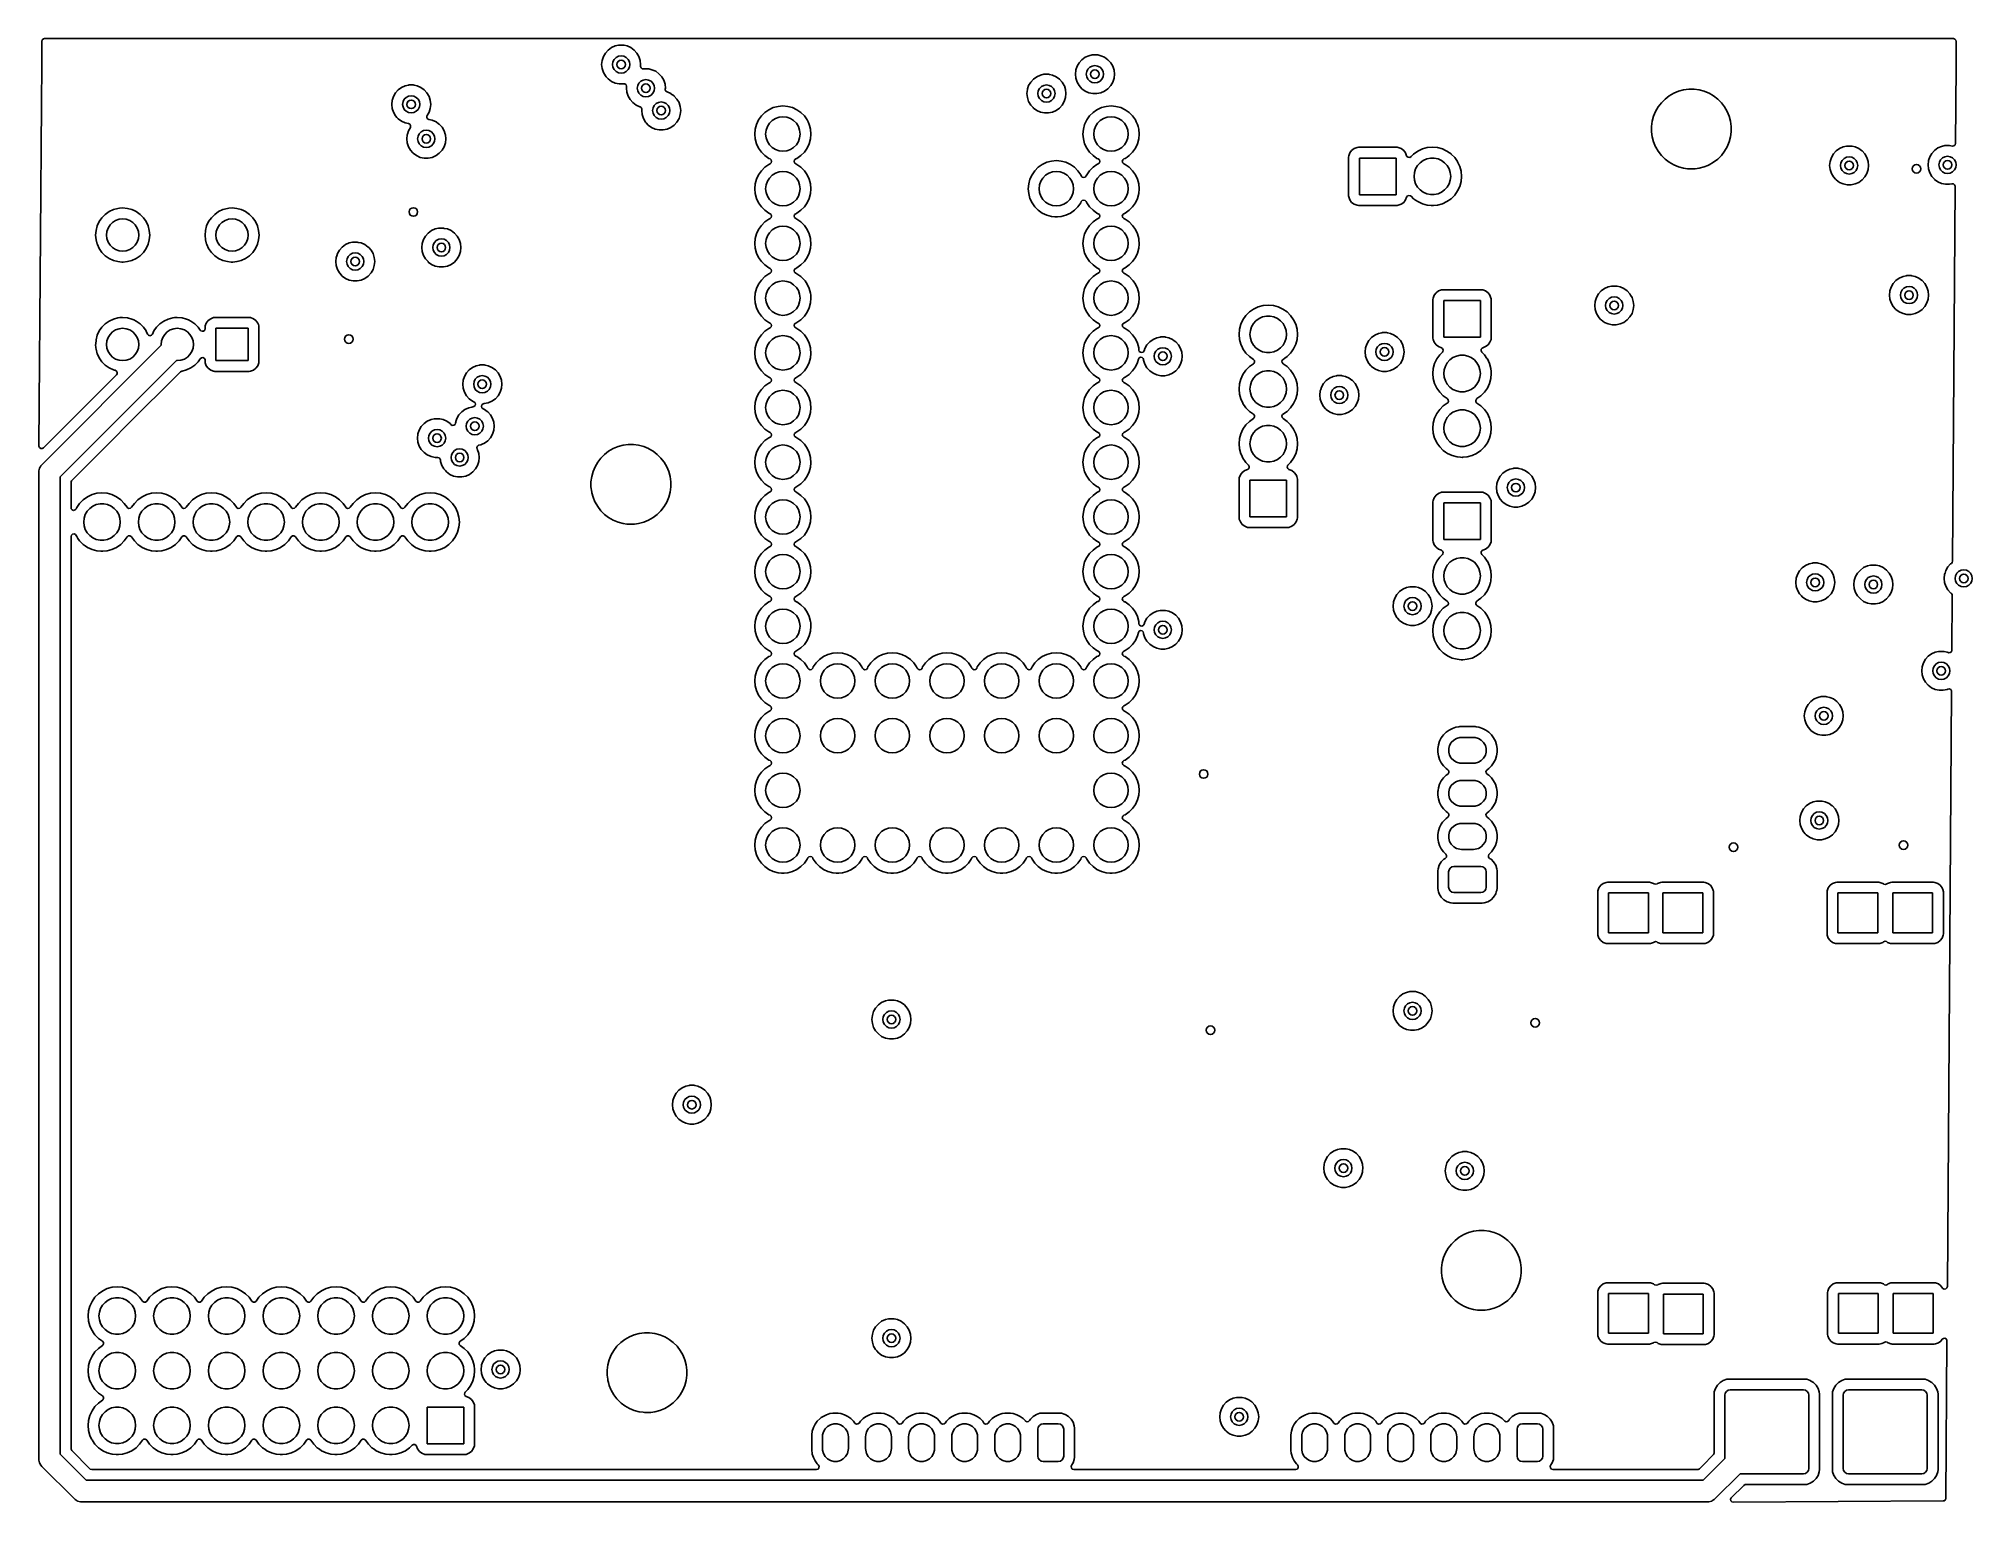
# Model space of a CAD drawing. Extents: x 0.53 to 4.07, y -3.29 to -0.61.
import ezdxf

# ---------------------------------------------------------------- set-up
doc = ezdxf.new("R2010")
doc.units = 0
doc.header["$MEASUREMENT"] = 0
doc.layers.add('BLACK', color=7, linetype='CONTINUOUS')

msp = doc.modelspace()

# ---------------------------------------------------------------- linework, layer by layer
at = {"layer": 'BLACK', "linetype": 'CONTINUOUS'}
for p, q in [((0.537, -0.6594), (0.5373, -0.6171)), ((0.5373, -0.6171), (0.5381, -0.6144)), ((0.5381, -0.6144), (0.5402, -0.6127)), ((0.5402, -0.6127), (0.5421, -0.6122)), ((0.5421, -0.6122), (4.0324, -0.6122)), ((1.5726, -0.633), (1.5676, -0.6385)), ((1.5786, -0.6286), (1.5726, -0.633)), ((1.5854, -0.6255), (1.5786, -0.6286)), ((1.5786, -0.6286), (1.5786, -0.6286)), ((1.5915, -0.6243), (1.5854, -0.6255)), ((1.5854, -0.6255), (1.5854, -0.6255)), ((1.5927, -0.624), (1.5915, -0.6243)), ((1.6002, -0.624), (1.5927, -0.624)), ((1.6017, -0.6243), (1.6002, -0.624)), ((1.6075, -0.6255), (1.6017, -0.6243)), ((1.6143, -0.6286), (1.6075, -0.6255)), ((1.6075, -0.6255), (1.6075, -0.6255)), ((1.6203, -0.633), (1.6143, -0.6286)), ((1.6143, -0.6286), (1.6143, -0.6286)), ((1.6253, -0.6385), (1.6203, -0.633)), ((1.6203, -0.633), (1.6203, -0.633)), ((4.0324, -0.6122), (4.035, -0.613)), ((4.035, -0.613), (4.0368, -0.6151)), ((4.0368, -0.6151), (4.0373, -0.6171)), ((4.0373, -0.6171), (4.0369, -0.6629)), ((0.5364, -0.7323), (0.537, -0.6594)), ((1.5616, -0.652), (1.5608, -0.6594)), ((1.5608, -0.6594), (1.5616, -0.6669)), ((1.5639, -0.6449), (1.5616, -0.652)), ((1.5616, -0.652), (1.5616, -0.652)), ((1.5616, -0.6669), (1.5616, -0.6669)), ((1.5616, -0.6669), (1.5639, -0.6739)), ((1.5676, -0.6385), (1.5639, -0.6449)), ((1.5639, -0.6449), (1.5639, -0.6449)), ((1.5807, -0.6594), (1.5815, -0.6546)), ((1.5815, -0.6643), (1.5807, -0.6594)), ((1.5815, -0.6546), (1.5837, -0.6502)), ((1.5837, -0.6687), (1.5815, -0.6643)), ((1.5837, -0.6502), (1.5872, -0.6467)), ((1.5872, -0.6722), (1.5837, -0.6687)), ((1.5872, -0.6467), (1.5916, -0.6445)), ((1.5916, -0.6445), (1.5965, -0.6437)), ((1.5965, -0.6437), (1.6013, -0.6445)), ((1.6013, -0.6445), (1.6057, -0.6467)), ((1.6057, -0.6467), (1.6092, -0.6502)), ((1.6092, -0.6687), (1.6057, -0.6722)), ((1.6092, -0.6502), (1.6114, -0.6546)), ((1.6114, -0.6643), (1.6092, -0.6687)), ((1.6114, -0.6546), (1.6122, -0.6594)), ((1.6122, -0.6594), (1.6114, -0.6643)), ((1.629, -0.6449), (1.6253, -0.6385)), ((1.6313, -0.652), (1.629, -0.6449)), ((1.6321, -0.6594), (1.6313, -0.652)), ((1.6318, -0.6621), (1.6321, -0.6594)), ((1.6318, -0.6629), (1.6318, -0.6621)), ((1.6328, -0.6655), (1.6318, -0.6629)), ((1.635, -0.6672), (1.6328, -0.6655)), ((1.6377, -0.6674), (1.635, -0.6672)), ((1.638, -0.6673), (1.6377, -0.6674)), ((1.6455, -0.6673), (1.638, -0.6673)), ((1.647, -0.6676), (1.6455, -0.6673)), ((1.6527, -0.6689), (1.647, -0.6676)), ((1.6596, -0.6719), (1.6527, -0.6689)), ((1.6527, -0.6689), (1.6527, -0.6689)), ((2.4277, -0.6698), (2.427, -0.6772)), ((2.428, -0.6689), (2.4277, -0.6698)), ((2.43, -0.6627), (2.428, -0.6689)), ((2.4338, -0.6562), (2.43, -0.6627)), ((2.43, -0.6627), (2.43, -0.6627)), ((2.4387, -0.6507), (2.4338, -0.6562)), ((2.4448, -0.6463), (2.4387, -0.6507)), ((2.4516, -0.6433), (2.4448, -0.6463)), ((2.4448, -0.6463), (2.4448, -0.6463)), ((2.4476, -0.6723), (2.4499, -0.6679)), ((2.4499, -0.6679), (2.4533, -0.6644)), ((2.4576, -0.642), (2.4516, -0.6433)), ((2.4516, -0.6433), (2.4516, -0.6433)), ((2.4533, -0.6644), (2.4577, -0.6622)), ((2.4589, -0.6417), (2.4576, -0.642)), ((2.4577, -0.6622), (2.4626, -0.6614)), ((2.4663, -0.6417), (2.4589, -0.6417)), ((2.4626, -0.6614), (2.4675, -0.6622)), ((2.4679, -0.642), (2.4663, -0.6417)), ((2.4675, -0.6622), (2.4719, -0.6644)), ((2.4736, -0.6433), (2.4679, -0.642)), ((2.4719, -0.6644), (2.4753, -0.6679)), ((2.4804, -0.6463), (2.4736, -0.6433)), ((2.4736, -0.6433), (2.4736, -0.6433)), ((2.4753, -0.6679), (2.4776, -0.6723)), ((2.4865, -0.6507), (2.4804, -0.6463)), ((2.4804, -0.6463), (2.4804, -0.6463)), ((2.4914, -0.6562), (2.4865, -0.6507)), ((2.4865, -0.6507), (2.4865, -0.6507)), ((2.4952, -0.6627), (2.4914, -0.6562)), ((2.4975, -0.6698), (2.4952, -0.6627)), ((2.4982, -0.6772), (2.4975, -0.6698)), ((4.0369, -0.6629), (4.0359, -0.8038)), ((1.1887, -0.7058), (1.1838, -0.7113)), ((1.1948, -0.7014), (1.1887, -0.7058)), ((1.2016, -0.6984), (1.1948, -0.7014)), ((1.1948, -0.7014), (1.1948, -0.7014)), ((1.2076, -0.6971), (1.2016, -0.6984)), ((1.2016, -0.6984), (1.2016, -0.6984)), ((1.2089, -0.6968), (1.2076, -0.6971)), ((1.2163, -0.6968), (1.2089, -0.6968)), ((1.2179, -0.6972), (1.2163, -0.6968)), ((1.2236, -0.6984), (1.2179, -0.6972)), ((1.2304, -0.7014), (1.2236, -0.6984)), ((1.2236, -0.6984), (1.2236, -0.6984)), ((1.2365, -0.7058), (1.2304, -0.7014)), ((1.2304, -0.7014), (1.2304, -0.7014)), ((1.2414, -0.7113), (1.2365, -0.7058)), ((1.2365, -0.7058), (1.2365, -0.7058)), ((1.5639, -0.6739), (1.5639, -0.6739)), ((1.5639, -0.6739), (1.5676, -0.6804)), ((1.5676, -0.6804), (1.5689, -0.6818)), ((1.5689, -0.6818), (1.5726, -0.6859)), ((1.5726, -0.6859), (1.5786, -0.6903)), ((1.5786, -0.6903), (1.5786, -0.6903)), ((1.5786, -0.6903), (1.5854, -0.6934)), ((1.5854, -0.6934), (1.5854, -0.6934)), ((1.5854, -0.6934), (1.5927, -0.6949)), ((1.5916, -0.6744), (1.5872, -0.6722)), ((1.5965, -0.6752), (1.5916, -0.6744)), ((1.5927, -0.6949), (1.5927, -0.6949)), ((1.5927, -0.6949), (1.6002, -0.6949)), ((1.6013, -0.6744), (1.5965, -0.6752)), ((1.6002, -0.6949), (1.6005, -0.6948)), ((1.6002, -0.6949), (1.6002, -0.6949)), ((1.6005, -0.6948), (1.6032, -0.695)), ((1.6057, -0.6722), (1.6013, -0.6744)), ((1.6032, -0.695), (1.6054, -0.6967)), ((1.6054, -0.6967), (1.6064, -0.6993)), ((1.6064, -0.7001), (1.6061, -0.7028)), ((1.6061, -0.7028), (1.6069, -0.7102)), ((1.6064, -0.6993), (1.6064, -0.7001)), ((1.626, -0.7028), (1.6268, -0.6979)), ((1.6268, -0.7076), (1.626, -0.7028)), ((1.6268, -0.6979), (1.629, -0.6935)), ((1.629, -0.6935), (1.6325, -0.69)), ((1.6325, -0.69), (1.6369, -0.6878)), ((1.6369, -0.6878), (1.6417, -0.687)), ((1.6417, -0.687), (1.6466, -0.6878)), ((1.6466, -0.6878), (1.651, -0.69)), ((1.651, -0.69), (1.6545, -0.6935)), ((1.6545, -0.6935), (1.6567, -0.6979)), ((1.6567, -0.6979), (1.6575, -0.7028)), ((1.6575, -0.7028), (1.6567, -0.7076)), ((1.6656, -0.6763), (1.6596, -0.6719)), ((1.6596, -0.6719), (1.6596, -0.6719)), ((1.6706, -0.6818), (1.6656, -0.6763)), ((1.6656, -0.6763), (1.6656, -0.6763)), ((1.6743, -0.6883), (1.6706, -0.6818)), ((1.6766, -0.6953), (1.6743, -0.6883)), ((1.6774, -0.7028), (1.6766, -0.6953)), ((1.6772, -0.7045), (1.6774, -0.7028)), ((1.6772, -0.7056), (1.6772, -0.7045)), ((1.6783, -0.7081), (1.6772, -0.7056)), ((2.3391, -0.7052), (2.3384, -0.7126)), ((2.3396, -0.7037), (2.3391, -0.7052)), ((2.3414, -0.6981), (2.3396, -0.7037)), ((2.3452, -0.6916), (2.3414, -0.6981)), ((2.3414, -0.6981), (2.3414, -0.6981)), ((2.3502, -0.6861), (2.3452, -0.6916)), ((2.3562, -0.6817), (2.3502, -0.6861)), ((2.363, -0.6787), (2.3562, -0.6817)), ((2.3562, -0.6817), (2.3562, -0.6817)), ((2.359, -0.7077), (2.3613, -0.7033)), ((2.3613, -0.7033), (2.3648, -0.6999)), ((2.369, -0.6774), (2.363, -0.6787)), ((2.363, -0.6787), (2.363, -0.6787)), ((2.3648, -0.6999), (2.3691, -0.6976)), ((2.3703, -0.6771), (2.369, -0.6774)), ((2.3691, -0.6976), (2.374, -0.6969)), ((2.3777, -0.6771), (2.3703, -0.6771)), ((2.374, -0.6969), (2.3789, -0.6976)), ((2.3778, -0.6772), (2.3777, -0.6771)), ((2.3793, -0.6775), (2.3778, -0.6772)), ((2.3789, -0.6976), (2.3833, -0.6999)), ((2.385, -0.6787), (2.3793, -0.6775)), ((2.3833, -0.6999), (2.3868, -0.7033)), ((2.3918, -0.6817), (2.385, -0.6787)), ((2.385, -0.6787), (2.385, -0.6787)), ((2.3868, -0.7033), (2.389, -0.7077)), ((2.3979, -0.6861), (2.3918, -0.6817)), ((2.3918, -0.6817), (2.3918, -0.6817)), ((2.4029, -0.6916), (2.3979, -0.6861)), ((2.3979, -0.6861), (2.3979, -0.6861)), ((2.4066, -0.6981), (2.4029, -0.6916)), ((2.4067, -0.6984), (2.4066, -0.6981)), ((2.4066, -0.6981), (2.4066, -0.6981)), ((2.4066, -0.6981), (2.4066, -0.6981)), ((2.4089, -0.7052), (2.4067, -0.6984)), ((2.4097, -0.7126), (2.4089, -0.7052)), ((2.427, -0.6772), (2.4277, -0.6846)), ((2.4277, -0.6846), (2.4277, -0.6846)), ((2.4277, -0.6846), (2.43, -0.6917)), ((2.43, -0.6917), (2.43, -0.6917)), ((2.43, -0.6917), (2.4338, -0.6981)), ((2.4338, -0.6981), (2.4387, -0.7037)), ((2.4387, -0.7037), (2.4448, -0.708)), ((2.4469, -0.6772), (2.4476, -0.6723)), ((2.4476, -0.682), (2.4469, -0.6772)), ((2.4499, -0.6864), (2.4476, -0.682)), ((2.4533, -0.6899), (2.4499, -0.6864)), ((2.4577, -0.6921), (2.4533, -0.6899)), ((2.4626, -0.6929), (2.4577, -0.6921)), ((2.4675, -0.6921), (2.4626, -0.6929)), ((2.4719, -0.6899), (2.4675, -0.6921)), ((2.4753, -0.6864), (2.4719, -0.6899)), ((2.4776, -0.682), (2.4753, -0.6864)), ((2.4776, -0.6723), (2.4783, -0.6772)), ((2.4783, -0.6772), (2.4776, -0.682)), ((2.4804, -0.708), (2.4865, -0.7037)), ((2.4865, -0.7037), (2.4914, -0.6981)), ((2.4914, -0.6981), (2.4952, -0.6917)), ((2.4952, -0.6917), (2.4975, -0.6846)), ((2.4975, -0.6846), (2.4982, -0.6772)), ((3.5389, -0.706), (3.5297, -0.7084)), ((3.5484, -0.7047), (3.5389, -0.706)), ((3.5579, -0.7047), (3.5484, -0.7047)), ((3.5484, -0.7047), (3.5484, -0.7047)), ((3.5674, -0.706), (3.5579, -0.7047)), ((3.5579, -0.7047), (3.5579, -0.7047)), ((3.5766, -0.7084), (3.5674, -0.706)), ((0.5347, -0.9713), (0.5364, -0.7323)), ((1.1777, -0.7249), (1.177, -0.7323)), ((1.177, -0.7323), (1.1777, -0.7397)), ((1.1781, -0.7237), (1.1777, -0.7249)), ((1.1777, -0.7397), (1.1777, -0.7397)), ((1.1777, -0.7397), (1.18, -0.7468)), ((1.18, -0.7178), (1.1781, -0.7237)), ((1.1838, -0.7113), (1.18, -0.7178)), ((1.18, -0.7178), (1.18, -0.7178)), ((1.1969, -0.7323), (1.1976, -0.7274)), ((1.1976, -0.7371), (1.1969, -0.7323)), ((1.1976, -0.7274), (1.1999, -0.723)), ((1.1999, -0.7415), (1.1976, -0.7371)), ((1.1999, -0.723), (1.2033, -0.7195)), ((1.2033, -0.745), (1.1999, -0.7415)), ((1.2033, -0.7195), (1.2077, -0.7173)), ((1.2077, -0.7173), (1.2126, -0.7165)), ((1.2126, -0.7165), (1.2175, -0.7173)), ((1.2175, -0.7173), (1.2219, -0.7195)), ((1.2219, -0.7195), (1.2253, -0.723)), ((1.2253, -0.7415), (1.2219, -0.745)), ((1.2253, -0.723), (1.2276, -0.7274)), ((1.2276, -0.7371), (1.2253, -0.7415)), ((1.2276, -0.7274), (1.2283, -0.7323)), ((1.2283, -0.7323), (1.2276, -0.7371)), ((1.2452, -0.7178), (1.2414, -0.7113)), ((1.2475, -0.7249), (1.2452, -0.7178)), ((1.2452, -0.7468), (1.2475, -0.7397)), ((1.2482, -0.7323), (1.2475, -0.7249)), ((1.2475, -0.7397), (1.2482, -0.7323)), ((1.6069, -0.7102), (1.6069, -0.7102)), ((1.6069, -0.7102), (1.6092, -0.7173)), ((1.6092, -0.7173), (1.6092, -0.7173)), ((1.6092, -0.7173), (1.6129, -0.7237)), ((1.6129, -0.7237), (1.6178, -0.7292)), ((1.6178, -0.7292), (1.6179, -0.7292)), ((1.6179, -0.7292), (1.6239, -0.7336)), ((1.6239, -0.7336), (1.6239, -0.7336)), ((1.6239, -0.7336), (1.6307, -0.7367)), ((1.629, -0.712), (1.6268, -0.7076)), ((1.6325, -0.7155), (1.629, -0.712)), ((1.6307, -0.7367), (1.6307, -0.7367)), ((1.6307, -0.7367), (1.6309, -0.7367)), ((1.6309, -0.7367), (1.6331, -0.7383)), ((1.6369, -0.7177), (1.6325, -0.7155)), ((1.6331, -0.7383), (1.6342, -0.7408)), ((1.6342, -0.7419), (1.6341, -0.7435)), ((1.6342, -0.7408), (1.6342, -0.7419)), ((1.6417, -0.7185), (1.6369, -0.7177)), ((1.6466, -0.7177), (1.6417, -0.7185)), ((1.651, -0.7155), (1.6466, -0.7177)), ((1.6545, -0.712), (1.651, -0.7155)), ((1.6539, -0.7437), (1.6547, -0.7388)), ((1.6567, -0.7076), (1.6545, -0.712)), ((1.6547, -0.7388), (1.6569, -0.7344)), ((1.6569, -0.7344), (1.6604, -0.7309)), ((1.6604, -0.7309), (1.6648, -0.7287)), ((1.6648, -0.7287), (1.6697, -0.7279)), ((1.6697, -0.7279), (1.6746, -0.7287)), ((1.6746, -0.7287), (1.6789, -0.7309)), ((1.6805, -0.7097), (1.6783, -0.7081)), ((1.6789, -0.7309), (1.6824, -0.7344)), ((1.6807, -0.7097), (1.6805, -0.7097)), ((1.6871, -0.7126), (1.6807, -0.7097)), ((1.6824, -0.7344), (1.6847, -0.7388)), ((1.6847, -0.7388), (1.6854, -0.7437)), ((1.6875, -0.7128), (1.6871, -0.7126)), ((1.6931, -0.7169), (1.6875, -0.7128)), ((1.6875, -0.7128), (1.6875, -0.7128)), ((1.6935, -0.7172), (1.6931, -0.7169)), ((1.6985, -0.7227), (1.6935, -0.7172)), ((1.7023, -0.7292), (1.6985, -0.7227)), ((1.7024, -0.7296), (1.7023, -0.7292)), ((1.7023, -0.7292), (1.7023, -0.7292)), ((1.7023, -0.7292), (1.7023, -0.7292)), ((1.7046, -0.7362), (1.7024, -0.7296)), ((1.7053, -0.7437), (1.7046, -0.7362)), ((1.8664, -0.7421), (1.8591, -0.7472)), ((1.8745, -0.7383), (1.8664, -0.7421)), ((1.8664, -0.7421), (1.8664, -0.7421)), ((1.8832, -0.736), (1.8745, -0.7383)), ((1.8745, -0.7383), (1.8745, -0.7383)), ((1.8921, -0.7352), (1.8832, -0.736)), ((1.8832, -0.736), (1.8832, -0.736)), ((1.9011, -0.736), (1.8921, -0.7352)), ((1.8921, -0.7352), (1.8921, -0.7352)), ((1.9097, -0.7383), (1.9011, -0.736)), ((1.9011, -0.736), (1.9011, -0.736)), ((1.9011, -0.736), (1.9011, -0.736)), ((1.9011, -0.736), (1.9011, -0.736)), ((1.9011, -0.736), (1.9011, -0.736)), ((1.9178, -0.7421), (1.9097, -0.7383)), ((1.9097, -0.7383), (1.9097, -0.7383)), ((1.9252, -0.7472), (1.9178, -0.7421)), ((1.9178, -0.7421), (1.9178, -0.7421)), ((2.3384, -0.7126), (2.3391, -0.72)), ((2.3391, -0.72), (2.3391, -0.72)), ((2.3391, -0.72), (2.3414, -0.7271)), ((2.3414, -0.7271), (2.3414, -0.7271)), ((2.3414, -0.7271), (2.3452, -0.7336)), ((2.3452, -0.7336), (2.3494, -0.7383)), ((2.3494, -0.7383), (2.3502, -0.7391)), ((2.3502, -0.7391), (2.3562, -0.7435)), ((2.3583, -0.7126), (2.359, -0.7077)), ((2.359, -0.7175), (2.3583, -0.7126)), ((2.3613, -0.7219), (2.359, -0.7175)), ((2.3648, -0.7253), (2.3613, -0.7219)), ((2.3691, -0.7276), (2.3648, -0.7253)), ((2.374, -0.7283), (2.3691, -0.7276)), ((2.3789, -0.7276), (2.374, -0.7283)), ((2.3833, -0.7253), (2.3789, -0.7276)), ((2.3868, -0.7219), (2.3833, -0.7253)), ((2.389, -0.7175), (2.3868, -0.7219)), ((2.389, -0.7077), (2.3898, -0.7126)), ((2.3898, -0.7126), (2.389, -0.7175)), ((2.3918, -0.7435), (2.3979, -0.7391)), ((2.3979, -0.7391), (2.4029, -0.7336)), ((2.4029, -0.7336), (2.4066, -0.7271)), ((2.4066, -0.7271), (2.4089, -0.72)), ((2.4089, -0.72), (2.4097, -0.7126)), ((2.4448, -0.708), (2.4448, -0.708)), ((2.4448, -0.708), (2.4516, -0.7111)), ((2.4516, -0.7111), (2.4516, -0.7111)), ((2.4516, -0.7111), (2.4589, -0.7126)), ((2.4589, -0.7126), (2.4589, -0.7126)), ((2.4589, -0.7126), (2.4663, -0.7126)), ((2.4664, -0.7421), (2.4591, -0.7472)), ((2.4663, -0.7126), (2.4736, -0.7111)), ((2.4663, -0.7126), (2.4663, -0.7126)), ((2.4745, -0.7383), (2.4664, -0.7421)), ((2.4664, -0.7421), (2.4664, -0.7421)), ((2.4736, -0.7111), (2.4804, -0.708)), ((2.4832, -0.736), (2.4745, -0.7383)), ((2.4745, -0.7383), (2.4745, -0.7383)), ((2.4921, -0.7352), (2.4832, -0.736)), ((2.4832, -0.736), (2.4832, -0.736)), ((2.5011, -0.736), (2.4921, -0.7352)), ((2.4921, -0.7352), (2.4921, -0.7352)), ((2.5097, -0.7383), (2.5011, -0.736)), ((2.5011, -0.736), (2.5011, -0.736)), ((2.5011, -0.736), (2.5011, -0.736)), ((2.5011, -0.736), (2.5011, -0.736)), ((2.5011, -0.736), (2.5011, -0.736)), ((2.5178, -0.7421), (2.5097, -0.7383)), ((2.5097, -0.7383), (2.5097, -0.7383)), ((2.5252, -0.7472), (2.5178, -0.7421)), ((2.5178, -0.7421), (2.5178, -0.7421)), ((3.4924, -0.737), (3.4877, -0.7453)), ((3.4983, -0.7294), (3.4924, -0.737)), ((3.505, -0.7227), (3.4983, -0.7294)), ((3.4983, -0.7294), (3.4983, -0.7294)), ((3.5126, -0.7169), (3.505, -0.7227)), ((3.505, -0.7227), (3.505, -0.7227)), ((3.5209, -0.7121), (3.5126, -0.7169)), ((3.5297, -0.7084), (3.5209, -0.7121)), ((3.5209, -0.7121), (3.5209, -0.7121)), ((3.5836, -0.7113), (3.5766, -0.7084)), ((3.5854, -0.7121), (3.5836, -0.7113)), ((3.5937, -0.7169), (3.5854, -0.7121)), ((3.6013, -0.7227), (3.5937, -0.7169)), ((3.5937, -0.7169), (3.5937, -0.7169)), ((3.5937, -0.7169), (3.5937, -0.7169)), ((3.608, -0.7294), (3.6013, -0.7227)), ((3.6013, -0.7227), (3.6013, -0.7227)), ((3.6139, -0.737), (3.608, -0.7294)), ((3.608, -0.7294), (3.608, -0.7294)), ((3.6186, -0.7453), (3.6139, -0.737)), ((1.18, -0.7468), (1.18, -0.7468)), ((1.18, -0.7468), (1.1838, -0.7532)), ((1.1838, -0.7532), (1.1865, -0.7563)), ((1.1865, -0.7563), (1.1887, -0.7588)), ((1.1887, -0.7588), (1.1948, -0.7632)), ((1.1948, -0.7632), (1.1948, -0.7632)), ((1.1948, -0.7632), (1.2016, -0.7662)), ((1.2016, -0.7662), (1.2016, -0.7662)), ((1.2016, -0.7662), (1.2016, -0.7662)), ((1.2016, -0.7662), (1.2079, -0.7675)), ((1.2077, -0.7473), (1.2033, -0.745)), ((1.2111, -0.7747), (1.2076, -0.7808)), ((1.2126, -0.748), (1.2077, -0.7473)), ((1.2079, -0.7675), (1.2103, -0.7688)), ((1.2103, -0.7688), (1.2116, -0.7712)), ((1.2114, -0.774), (1.2111, -0.7747)), ((1.2116, -0.7712), (1.2114, -0.774)), ((1.2175, -0.7473), (1.2126, -0.748)), ((1.2219, -0.745), (1.2175, -0.7473)), ((1.2411, -0.7563), (1.2413, -0.7536)), ((1.2425, -0.7587), (1.2411, -0.7563)), ((1.2413, -0.7536), (1.2417, -0.7528)), ((1.2417, -0.7528), (1.2452, -0.7468)), ((1.2449, -0.76), (1.2425, -0.7587)), ((1.2512, -0.7614), (1.2449, -0.76)), ((1.258, -0.7644), (1.2512, -0.7614)), ((1.2512, -0.7614), (1.2512, -0.7614)), ((1.2626, -0.7677), (1.258, -0.7644)), ((1.258, -0.7644), (1.258, -0.7644)), ((1.264, -0.7688), (1.2626, -0.7677)), ((1.269, -0.7743), (1.264, -0.7688)), ((1.2727, -0.7808), (1.269, -0.7743)), ((1.6341, -0.7435), (1.634, -0.7437)), ((1.634, -0.7437), (1.6348, -0.7511)), ((1.6348, -0.7511), (1.6348, -0.7511)), ((1.6348, -0.7511), (1.6371, -0.7582)), ((1.6371, -0.7582), (1.6371, -0.7582)), ((1.6371, -0.7582), (1.6408, -0.7646)), ((1.6408, -0.7646), (1.6423, -0.7662)), ((1.6423, -0.7662), (1.6458, -0.7701)), ((1.6458, -0.7701), (1.6519, -0.7745)), ((1.6519, -0.7745), (1.6519, -0.7745)), ((1.6519, -0.7745), (1.6587, -0.7776)), ((1.6547, -0.7485), (1.6539, -0.7437)), ((1.6569, -0.7529), (1.6547, -0.7485)), ((1.6604, -0.7564), (1.6569, -0.7529)), ((1.6587, -0.7776), (1.6587, -0.7776)), ((1.6587, -0.7776), (1.666, -0.7791)), ((1.6648, -0.7586), (1.6604, -0.7564)), ((1.6697, -0.7594), (1.6648, -0.7586)), ((1.6746, -0.7586), (1.6697, -0.7594)), ((1.6734, -0.7791), (1.6807, -0.7776)), ((1.6789, -0.7564), (1.6746, -0.7586)), ((1.6824, -0.7529), (1.6789, -0.7564)), ((1.6807, -0.7776), (1.6875, -0.7745)), ((1.6847, -0.7485), (1.6824, -0.7529)), ((1.6854, -0.7437), (1.6847, -0.7485)), ((1.6875, -0.7745), (1.6935, -0.7701)), ((1.6935, -0.7701), (1.6985, -0.7646)), ((1.6985, -0.7646), (1.7023, -0.7582)), ((1.7023, -0.7582), (1.7046, -0.7511)), ((1.7046, -0.7511), (1.7053, -0.7437)), ((1.8415, -0.7777), (1.8407, -0.7866)), ((1.8438, -0.769), (1.8415, -0.7777)), ((1.8415, -0.7777), (1.8415, -0.7777)), ((1.8476, -0.7609), (1.8438, -0.769)), ((1.8438, -0.769), (1.8438, -0.769)), ((1.8528, -0.7536), (1.8476, -0.7609)), ((1.8476, -0.7609), (1.8476, -0.7609)), ((1.8591, -0.7472), (1.8528, -0.7536)), ((1.8614, -0.7796), (1.8637, -0.7729)), ((1.8637, -0.7729), (1.8675, -0.767)), ((1.8675, -0.767), (1.8725, -0.762)), ((1.8725, -0.762), (1.8785, -0.7582)), ((1.8785, -0.7582), (1.8851, -0.7559)), ((1.8851, -0.7559), (1.8921, -0.7551)), ((1.8921, -0.7551), (1.8991, -0.7559)), ((1.8991, -0.7559), (1.9058, -0.7582)), ((1.9058, -0.7582), (1.9118, -0.762)), ((1.9118, -0.762), (1.9168, -0.767)), ((1.9168, -0.767), (1.9205, -0.7729)), ((1.9205, -0.7729), (1.9228, -0.7796)), ((1.9315, -0.7536), (1.9252, -0.7472)), ((1.9366, -0.7609), (1.9315, -0.7536)), ((1.9315, -0.7536), (1.9315, -0.7536)), ((1.9383, -0.7644), (1.9366, -0.7609)), ((1.9404, -0.769), (1.9383, -0.7644)), ((1.941, -0.7711), (1.9404, -0.769)), ((1.9404, -0.769), (1.9404, -0.769)), ((1.9427, -0.7777), (1.941, -0.7711)), ((1.9435, -0.7866), (1.9427, -0.7777)), ((2.3562, -0.7435), (2.3562, -0.7435)), ((2.3562, -0.7435), (2.363, -0.7465)), ((2.363, -0.7465), (2.363, -0.7465)), ((2.363, -0.7465), (2.3703, -0.7481)), ((2.3703, -0.7481), (2.3703, -0.7481)), ((2.3703, -0.7481), (2.3777, -0.7481)), ((2.3777, -0.7481), (2.385, -0.7465)), ((2.3777, -0.7481), (2.3777, -0.7481)), ((2.385, -0.7465), (2.3918, -0.7435)), ((2.4415, -0.7777), (2.4407, -0.7866)), ((2.4438, -0.769), (2.4415, -0.7777)), ((2.4415, -0.7777), (2.4415, -0.7777)), ((2.4476, -0.7609), (2.4438, -0.769)), ((2.4438, -0.769), (2.4438, -0.769)), ((2.4528, -0.7536), (2.4476, -0.7609)), ((2.4476, -0.7609), (2.4476, -0.7609)), ((2.4591, -0.7472), (2.4528, -0.7536)), ((2.4614, -0.7796), (2.4637, -0.7729)), ((2.4637, -0.7729), (2.4675, -0.767)), ((2.4675, -0.767), (2.4725, -0.762)), ((2.4725, -0.762), (2.4785, -0.7582)), ((2.4785, -0.7582), (2.4851, -0.7559)), ((2.4851, -0.7559), (2.4921, -0.7551)), ((2.4921, -0.7551), (2.4991, -0.7559)), ((2.4991, -0.7559), (2.5058, -0.7582)), ((2.5058, -0.7582), (2.5118, -0.762)), ((2.5118, -0.762), (2.5168, -0.767)), ((2.5168, -0.767), (2.5205, -0.7729)), ((2.5205, -0.7729), (2.5228, -0.7796)), ((2.5315, -0.7536), (2.5252, -0.7472)), ((2.5366, -0.7609), (2.5315, -0.7536)), ((2.5315, -0.7536), (2.5315, -0.7536)), ((2.5383, -0.7644), (2.5366, -0.7609)), ((2.5404, -0.769), (2.5383, -0.7644)), ((2.541, -0.7711), (2.5404, -0.769)), ((2.5404, -0.769), (2.5404, -0.769)), ((2.5414, -0.7728), (2.541, -0.7711)), ((2.5427, -0.7777), (2.5414, -0.7728)), ((2.5435, -0.7866), (2.5427, -0.7777)), ((3.4815, -0.7633), (3.4803, -0.7728)), ((3.4803, -0.7728), (3.4803, -0.7823)), ((3.484, -0.7541), (3.4815, -0.7633)), ((3.4877, -0.7453), (3.484, -0.7541)), ((3.4877, -0.7453), (3.4877, -0.7453)), ((3.6223, -0.7541), (3.6186, -0.7453)), ((3.6248, -0.7633), (3.6223, -0.7541)), ((3.626, -0.7728), (3.6248, -0.7633)), ((3.626, -0.7823), (3.626, -0.7728)), ((1.2053, -0.7879), (1.2045, -0.7953)), ((1.2045, -0.7953), (1.2053, -0.8027)), ((1.2057, -0.7866), (1.2053, -0.7879)), ((1.2053, -0.8027), (1.2053, -0.8027)), ((1.2053, -0.8027), (1.2076, -0.8098)), ((1.2076, -0.7808), (1.2057, -0.7866)), ((1.2076, -0.7808), (1.2076, -0.7808)), ((1.2076, -0.8098), (1.2076, -0.8098)), ((1.2076, -0.8098), (1.2113, -0.8162)), ((1.2244, -0.7953), (1.2252, -0.7904)), ((1.2252, -0.8001), (1.2244, -0.7953)), ((1.2252, -0.7904), (1.2274, -0.786)), ((1.2274, -0.8045), (1.2252, -0.8001)), ((1.2274, -0.786), (1.2309, -0.7825)), ((1.2309, -0.808), (1.2274, -0.8045)), ((1.2309, -0.7825), (1.2353, -0.7803)), ((1.2353, -0.8103), (1.2309, -0.808)), ((1.2353, -0.7803), (1.2402, -0.7795)), ((1.2402, -0.811), (1.2353, -0.8103)), ((1.2402, -0.7795), (1.245, -0.7803)), ((1.245, -0.8103), (1.2402, -0.811)), ((1.245, -0.7803), (1.2494, -0.7825)), ((1.2494, -0.808), (1.245, -0.8103)), ((1.2494, -0.7825), (1.2529, -0.786)), ((1.2529, -0.8045), (1.2494, -0.808)), ((1.2529, -0.786), (1.2551, -0.7904)), ((1.2551, -0.8001), (1.2529, -0.8045)), ((1.2551, -0.7904), (1.2559, -0.7953)), ((1.2559, -0.7953), (1.2551, -0.8001)), ((1.269, -0.8162), (1.2727, -0.8098)), ((1.2746, -0.7866), (1.2727, -0.7808)), ((1.2727, -0.8098), (1.275, -0.8027)), ((1.275, -0.7879), (1.2746, -0.7866)), ((1.2758, -0.7953), (1.275, -0.7879)), ((1.275, -0.8027), (1.2758, -0.7953)), ((1.666, -0.7791), (1.666, -0.7791)), ((1.666, -0.7791), (1.6734, -0.7791)), ((1.6734, -0.7791), (1.6734, -0.7791)), ((1.8407, -0.7866), (1.8415, -0.7955)), ((1.8407, -0.7866), (1.8407, -0.7866)), ((1.8415, -0.7955), (1.8415, -0.7955)), ((1.8415, -0.7955), (1.8438, -0.8042)), ((1.8438, -0.8042), (1.8438, -0.8042)), ((1.8438, -0.8042), (1.8476, -0.8123)), ((1.8476, -0.8123), (1.8476, -0.8123)), ((1.8476, -0.8123), (1.8528, -0.8197)), ((1.8606, -0.7866), (1.8614, -0.7796)), ((1.8614, -0.7936), (1.8606, -0.7866)), ((1.8637, -0.8003), (1.8614, -0.7936)), ((1.8675, -0.8063), (1.8637, -0.8003)), ((1.8725, -0.8112), (1.8675, -0.8063)), ((1.8785, -0.815), (1.8725, -0.8112)), ((1.9118, -0.8112), (1.9058, -0.815)), ((1.9168, -0.8063), (1.9118, -0.8112)), ((1.9205, -0.8003), (1.9168, -0.8063)), ((1.9228, -0.7936), (1.9205, -0.8003)), ((1.9228, -0.7796), (1.9236, -0.7866)), ((1.9236, -0.7866), (1.9228, -0.7936)), ((1.9315, -0.8197), (1.9366, -0.8123)), ((1.9366, -0.8123), (1.9404, -0.8042)), ((1.9404, -0.8042), (1.9427, -0.7955)), ((1.9427, -0.7955), (1.9435, -0.7866)), ((2.4407, -0.7866), (2.4407, -0.7866)), ((2.4407, -0.7866), (2.4415, -0.7955)), ((2.4415, -0.7955), (2.4415, -0.7955)), ((2.4415, -0.7955), (2.4438, -0.8042)), ((2.4438, -0.8042), (2.4438, -0.8042)), ((2.4438, -0.8042), (2.4476, -0.8123)), ((2.4476, -0.8123), (2.4476, -0.8123)), ((2.4476, -0.8123), (2.4528, -0.8197)), ((2.4606, -0.7866), (2.4614, -0.7796)), ((2.4614, -0.7936), (2.4606, -0.7866)), ((2.4637, -0.8003), (2.4614, -0.7936)), ((2.4675, -0.8063), (2.4637, -0.8003)), ((2.4725, -0.8112), (2.4675, -0.8063)), ((2.4785, -0.815), (2.4725, -0.8112)), ((2.5118, -0.8112), (2.5058, -0.815)), ((2.5168, -0.8063), (2.5118, -0.8112)), ((2.5205, -0.8003), (2.5168, -0.8063)), ((2.5228, -0.7936), (2.5205, -0.8003)), ((2.5228, -0.7796), (2.5236, -0.7866)), ((2.5236, -0.7866), (2.5228, -0.7936)), ((2.5315, -0.8197), (2.5366, -0.8123)), ((2.5366, -0.8123), (2.5404, -0.8042)), ((2.5404, -0.8042), (2.5427, -0.7955)), ((2.5427, -0.7955), (2.5435, -0.7866)), ((2.9366, -0.8131), (2.932, -0.8165)), ((2.9419, -0.8111), (2.9366, -0.8131)), ((2.9366, -0.8131), (2.9366, -0.8131)), ((2.9442, -0.8108), (2.9419, -0.8111)), ((3.0149, -0.8108), (2.9442, -0.8108)), ((2.9442, -0.8108), (2.9442, -0.8108)), ((3.0173, -0.8111), (3.0149, -0.8108)), ((3.0149, -0.8108), (3.0149, -0.8108)), ((3.0149, -0.8108), (3.0149, -0.8108)), ((3.0149, -0.8108), (3.0149, -0.8108)), ((3.0226, -0.8131), (3.0173, -0.8111)), ((3.0173, -0.8111), (3.0173, -0.8111)), ((3.0271, -0.8165), (3.0226, -0.8131)), ((3.0226, -0.8131), (3.0226, -0.8131)), ((3.0703, -0.8114), (3.0613, -0.8138)), ((3.0796, -0.8106), (3.0703, -0.8114)), ((3.0703, -0.8114), (3.0703, -0.8114)), ((3.0889, -0.8114), (3.0796, -0.8106)), ((3.0796, -0.8106), (3.0796, -0.8106)), ((3.0978, -0.8138), (3.0889, -0.8114)), ((3.0889, -0.8114), (3.0889, -0.8114)), ((3.4803, -0.7823), (3.4815, -0.7918)), ((3.4815, -0.7918), (3.484, -0.801)), ((3.484, -0.801), (3.4877, -0.8099)), ((3.4877, -0.8099), (3.4877, -0.8099)), ((3.4877, -0.8099), (3.4882, -0.8108)), ((3.4882, -0.8108), (3.4924, -0.8181)), ((3.6139, -0.8181), (3.6186, -0.8099)), ((3.6186, -0.8099), (3.6223, -0.801)), ((3.6223, -0.801), (3.6248, -0.7918)), ((3.6248, -0.7918), (3.626, -0.7823)), ((3.8305, -0.8101), (3.8237, -0.8131)), ((3.8365, -0.8088), (3.8305, -0.8101)), ((3.8305, -0.8101), (3.8305, -0.8101)), ((3.8378, -0.8085), (3.8365, -0.8088)), ((3.8453, -0.8085), (3.8378, -0.8085)), ((3.8468, -0.8089), (3.8453, -0.8085)), ((3.8526, -0.8101), (3.8468, -0.8089)), ((3.8594, -0.8131), (3.8526, -0.8101)), ((3.8526, -0.8101), (3.8526, -0.8101)), ((4.0037, -0.8121), (3.9977, -0.8165)), ((4.0105, -0.8091), (4.0037, -0.8121)), ((4.0037, -0.8121), (4.0037, -0.8121)), ((4.0165, -0.8078), (4.0105, -0.8091)), ((4.0105, -0.8091), (4.0105, -0.8091)), ((4.0178, -0.8075), (4.0165, -0.8078)), ((4.0253, -0.8075), (4.0178, -0.8075)), ((4.03, -0.8086), (4.0253, -0.8075)), ((4.0253, -0.8075), (4.0253, -0.8075)), ((4.0303, -0.8086), (4.03, -0.8086)), ((4.0331, -0.8082), (4.0303, -0.8086)), ((4.0351, -0.8065), (4.0331, -0.8082)), ((4.0359, -0.8038), (4.0351, -0.8065)), ((1.2113, -0.8162), (1.2156, -0.821)), ((1.2156, -0.821), (1.2163, -0.8218)), ((1.2163, -0.8218), (1.2223, -0.8261)), ((1.2223, -0.8261), (1.2223, -0.8261)), ((1.2223, -0.8261), (1.2291, -0.8292)), ((1.2291, -0.8292), (1.2291, -0.8292)), ((1.2291, -0.8292), (1.2364, -0.8307)), ((1.2364, -0.8307), (1.2364, -0.8307)), ((1.2364, -0.8307), (1.2439, -0.8307)), ((1.2439, -0.8307), (1.2512, -0.8292)), ((1.2439, -0.8307), (1.2439, -0.8307)), ((1.2512, -0.8292), (1.258, -0.8261)), ((1.258, -0.8261), (1.264, -0.8218)), ((1.264, -0.8218), (1.269, -0.8162)), ((1.8528, -0.8197), (1.8591, -0.826)), ((1.8591, -0.8472), (1.8528, -0.8536)), ((1.8591, -0.826), (1.8591, -0.826)), ((1.8591, -0.826), (1.8664, -0.8311)), ((1.8664, -0.8421), (1.8591, -0.8472)), ((1.8664, -0.8311), (1.8687, -0.8322)), ((1.8687, -0.841), (1.8664, -0.8421)), ((1.8664, -0.8421), (1.8664, -0.8421)), ((1.8687, -0.8322), (1.8708, -0.834)), ((1.8707, -0.8393), (1.8687, -0.841)), ((1.8715, -0.8367), (1.8707, -0.8393)), ((1.8708, -0.834), (1.8715, -0.8367)), ((1.8851, -0.8173), (1.8785, -0.815)), ((1.8921, -0.8181), (1.8851, -0.8173)), ((1.8991, -0.8173), (1.8921, -0.8181)), ((1.9058, -0.815), (1.8991, -0.8173)), ((1.9127, -0.8366), (1.9135, -0.8339)), ((1.9135, -0.8392), (1.9127, -0.8366)), ((1.9135, -0.8339), (1.9155, -0.8322)), ((1.9155, -0.841), (1.9135, -0.8392)), ((1.9155, -0.8322), (1.9178, -0.8311)), ((1.9178, -0.8421), (1.9155, -0.841)), ((1.9178, -0.8311), (1.9252, -0.826)), ((1.9252, -0.8472), (1.9178, -0.8421)), ((1.9178, -0.8421), (1.9178, -0.8421)), ((1.9252, -0.826), (1.9315, -0.8197)), ((1.9315, -0.8536), (1.9252, -0.8472)), ((2.3591, -0.8472), (2.3528, -0.8536)), ((2.3664, -0.8421), (2.3591, -0.8472)), ((2.3745, -0.8383), (2.3664, -0.8421)), ((2.3664, -0.8421), (2.3664, -0.8421)), ((2.3832, -0.836), (2.3745, -0.8383)), ((2.3745, -0.8383), (2.3745, -0.8383)), ((2.3921, -0.8352), (2.3832, -0.836)), ((2.3832, -0.836), (2.3832, -0.836)), ((2.4011, -0.836), (2.3921, -0.8352)), ((2.3921, -0.8352), (2.3921, -0.8352)), ((2.4097, -0.8383), (2.4011, -0.836)), ((2.4011, -0.836), (2.4011, -0.836)), ((2.4011, -0.836), (2.4011, -0.836)), ((2.4011, -0.836), (2.4011, -0.836)), ((2.4011, -0.836), (2.4011, -0.836)), ((2.4178, -0.8421), (2.4097, -0.8383)), ((2.4097, -0.8383), (2.4097, -0.8383)), ((2.4252, -0.8472), (2.4178, -0.8421)), ((2.4178, -0.8421), (2.4178, -0.8421)), ((2.4315, -0.8536), (2.4252, -0.8472)), ((2.4528, -0.8197), (2.4591, -0.826)), ((2.4591, -0.8472), (2.4528, -0.8536)), ((2.4591, -0.826), (2.4591, -0.826)), ((2.4591, -0.826), (2.4664, -0.8311)), ((2.4664, -0.8421), (2.4591, -0.8472)), ((2.4664, -0.8311), (2.4687, -0.8322)), ((2.4687, -0.841), (2.4664, -0.8421)), ((2.4664, -0.8421), (2.4664, -0.8421)), ((2.4687, -0.8322), (2.4708, -0.834)), ((2.4707, -0.8393), (2.4687, -0.841)), ((2.4715, -0.8367), (2.4707, -0.8393)), ((2.4708, -0.834), (2.4715, -0.8367)), ((2.4851, -0.8173), (2.4785, -0.815)), ((2.4921, -0.8181), (2.4851, -0.8173)), ((2.4991, -0.8173), (2.4921, -0.8181)), ((2.5058, -0.815), (2.4991, -0.8173)), ((2.5127, -0.8366), (2.5135, -0.8339)), ((2.5135, -0.8392), (2.5127, -0.8366)), ((2.5135, -0.8339), (2.5155, -0.8322)), ((2.5155, -0.841), (2.5135, -0.8392)), ((2.5155, -0.8322), (2.5178, -0.8311)), ((2.5178, -0.8421), (2.5155, -0.841)), ((2.5178, -0.8311), (2.5214, -0.8287)), ((2.5252, -0.8472), (2.5178, -0.8421)), ((2.5178, -0.8421), (2.5178, -0.8421)), ((2.5214, -0.8287), (2.5252, -0.826)), ((2.5252, -0.826), (2.5315, -0.8197)), ((2.5315, -0.8536), (2.5252, -0.8472)), ((2.9267, -0.8263), (2.9264, -0.8287)), ((2.9264, -0.8287), (2.9264, -0.8287)), ((2.9264, -0.8287), (2.9264, -0.8993)), ((2.9287, -0.821), (2.9267, -0.8263)), ((2.932, -0.8165), (2.9287, -0.821)), ((2.9287, -0.821), (2.9287, -0.821)), ((2.932, -0.8165), (2.932, -0.8165)), ((2.9461, -0.8975), (2.9461, -0.8305)), ((2.9461, -0.8305), (3.0131, -0.8305)), ((3.0131, -0.8305), (3.0131, -0.8975)), ((3.0305, -0.821), (3.0271, -0.8165)), ((3.0271, -0.8165), (3.0271, -0.8165)), ((3.0325, -0.8262), (3.0305, -0.821)), ((3.0305, -0.821), (3.0305, -0.821)), ((3.0331, -0.8274), (3.0325, -0.8262)), ((3.0353, -0.829), (3.0331, -0.8274)), ((3.0381, -0.8292), (3.0353, -0.829)), ((3.0405, -0.8279), (3.0381, -0.8292)), ((3.0453, -0.8231), (3.0405, -0.8279)), ((3.0529, -0.8178), (3.0453, -0.8231)), ((3.049, -0.8504), (3.0525, -0.8443)), ((3.0525, -0.8443), (3.0572, -0.8391)), ((3.0613, -0.8138), (3.0529, -0.8178)), ((3.0529, -0.8178), (3.0529, -0.8178)), ((3.0572, -0.8391), (3.0629, -0.835)), ((3.0613, -0.8138), (3.0613, -0.8138)), ((3.0629, -0.835), (3.0692, -0.8322)), ((3.0692, -0.8322), (3.0761, -0.8307)), ((3.0761, -0.8307), (3.0831, -0.8307)), ((3.0831, -0.8307), (3.0899, -0.8322)), ((3.0899, -0.8322), (3.0963, -0.835)), ((3.0963, -0.835), (3.102, -0.8391)), ((3.1036, -0.8165), (3.0978, -0.8138)), ((3.0978, -0.8138), (3.0978, -0.8138)), ((3.0978, -0.8138), (3.0978, -0.8138)), ((3.102, -0.8391), (3.1067, -0.8443)), ((3.1063, -0.8178), (3.1036, -0.8165)), ((3.1109, -0.821), (3.1063, -0.8178)), ((3.1063, -0.8178), (3.1063, -0.8178)), ((3.1067, -0.8443), (3.1102, -0.8504)), ((3.1138, -0.823), (3.1109, -0.821)), ((3.1139, -0.8231), (3.1138, -0.823)), ((3.1205, -0.8297), (3.1139, -0.8231)), ((3.1139, -0.8231), (3.1139, -0.8231)), ((3.1253, -0.8366), (3.1205, -0.8297)), ((3.1258, -0.8373), (3.1253, -0.8366)), ((3.1297, -0.8457), (3.1258, -0.8373)), ((3.1322, -0.8547), (3.1297, -0.8457)), ((3.4924, -0.8181), (3.4924, -0.8181)), ((3.4924, -0.8181), (3.4924, -0.8181)), ((3.4924, -0.8181), (3.4983, -0.8257)), ((3.4983, -0.8257), (3.4983, -0.8257)), ((3.4983, -0.8257), (3.505, -0.8325)), ((3.505, -0.8325), (3.505, -0.8325)), ((3.505, -0.8325), (3.5126, -0.8383)), ((3.5126, -0.8383), (3.5209, -0.843)), ((3.5209, -0.843), (3.5297, -0.8467)), ((3.5297, -0.8467), (3.5389, -0.8492)), ((3.5674, -0.8492), (3.5766, -0.8467)), ((3.5766, -0.8467), (3.5831, -0.844)), ((3.5831, -0.844), (3.5854, -0.843)), ((3.5854, -0.843), (3.5937, -0.8383)), ((3.5937, -0.8383), (3.6013, -0.8325)), ((3.6013, -0.8325), (3.608, -0.8257)), ((3.608, -0.8257), (3.6139, -0.8181)), ((3.8067, -0.8366), (3.8059, -0.844)), ((3.8059, -0.844), (3.8067, -0.8514)), ((3.809, -0.8295), (3.8067, -0.8366)), ((3.8067, -0.8366), (3.8067, -0.8366)), ((3.8127, -0.823), (3.809, -0.8295)), ((3.809, -0.8295), (3.809, -0.8295)), ((3.8177, -0.8175), (3.8127, -0.823)), ((3.8237, -0.8131), (3.8177, -0.8175)), ((3.8237, -0.8131), (3.8237, -0.8131)), ((3.8258, -0.844), (3.8266, -0.8391)), ((3.8266, -0.8489), (3.8258, -0.844)), ((3.8266, -0.8391), (3.8288, -0.8347)), ((3.8288, -0.8347), (3.8323, -0.8313)), ((3.8323, -0.8313), (3.8367, -0.829)), ((3.8367, -0.829), (3.8416, -0.8283)), ((3.8416, -0.8283), (3.8464, -0.829)), ((3.8464, -0.829), (3.8508, -0.8313)), ((3.8508, -0.8313), (3.8543, -0.8347)), ((3.8543, -0.8347), (3.8565, -0.8391)), ((3.8565, -0.8391), (3.8573, -0.844)), ((3.8573, -0.844), (3.8565, -0.8489)), ((3.864, -0.8165), (3.8594, -0.8131)), ((3.8594, -0.8131), (3.8594, -0.8131)), ((3.8654, -0.8175), (3.864, -0.8165)), ((3.8704, -0.823), (3.8654, -0.8175)), ((3.8741, -0.8295), (3.8704, -0.823)), ((3.8764, -0.8366), (3.8741, -0.8295)), ((3.8772, -0.844), (3.8764, -0.8366)), ((3.8764, -0.8514), (3.8772, -0.844)), ((3.9867, -0.8356), (3.9859, -0.843)), ((3.9859, -0.843), (3.9867, -0.8504)), ((3.9869, -0.8349), (3.9867, -0.8356)), ((3.989, -0.8285), (3.9869, -0.8349)), ((3.9927, -0.822), (3.989, -0.8285)), ((3.989, -0.8285), (3.989, -0.8285)), ((3.9977, -0.8165), (3.9927, -0.822)), ((4.0058, -0.843), (4.0066, -0.8381)), ((4.0066, -0.8479), (4.0058, -0.843)), ((4.0066, -0.8381), (4.0088, -0.8337)), ((4.0088, -0.8523), (4.0066, -0.8479)), ((4.0088, -0.8337), (4.0123, -0.8303)), ((4.0123, -0.8303), (4.0167, -0.828)), ((4.0167, -0.828), (4.0216, -0.8273)), ((4.0216, -0.8273), (4.0264, -0.828)), ((4.0264, -0.828), (4.0308, -0.8303)), ((4.0308, -0.8303), (4.0343, -0.8337)), ((4.0343, -0.8337), (4.0365, -0.8381)), ((4.0365, -0.8479), (4.0343, -0.8523)), ((4.0365, -0.8381), (4.0373, -0.843)), ((4.0373, -0.843), (4.0365, -0.8479)), ((1.8415, -0.8777), (1.8407, -0.8866)), ((1.8438, -0.869), (1.8415, -0.8777)), ((1.8415, -0.8777), (1.8415, -0.8777)), ((1.8476, -0.8609), (1.8438, -0.869)), ((1.8438, -0.869), (1.8438, -0.869)), ((1.8528, -0.8536), (1.8476, -0.8609)), ((1.8476, -0.8609), (1.8476, -0.8609)), ((1.8606, -0.8866), (1.8614, -0.8796)), ((1.8614, -0.8796), (1.8637, -0.8729)), ((1.8637, -0.8729), (1.8675, -0.867)), ((1.8675, -0.867), (1.8725, -0.862)), ((1.8725, -0.862), (1.8785, -0.8582)), ((1.8785, -0.8582), (1.8851, -0.8559)), ((1.8851, -0.8559), (1.8921, -0.8551)), ((1.8921, -0.8551), (1.8991, -0.8559)), ((1.8991, -0.8559), (1.9058, -0.8582)), ((1.9058, -0.8582), (1.9118, -0.862)), ((1.9118, -0.862), (1.9168, -0.867)), ((1.9168, -0.867), (1.9205, -0.8729)), ((1.9205, -0.8729), (1.9228, -0.8796)), ((1.9228, -0.8796), (1.9236, -0.8866)), ((1.9366, -0.8609), (1.9315, -0.8536)), ((1.9315, -0.8536), (1.9315, -0.8536)), ((1.9404, -0.869), (1.9366, -0.8609)), ((1.9427, -0.8777), (1.9404, -0.869)), ((1.9435, -0.8866), (1.9427, -0.8777)), ((2.3415, -0.8777), (2.3407, -0.8866)), ((2.3438, -0.869), (2.3415, -0.8777)), ((2.3415, -0.8777), (2.3415, -0.8777)), ((2.3476, -0.8609), (2.3438, -0.869)), ((2.3438, -0.869), (2.3438, -0.869)), ((2.3528, -0.8536), (2.3476, -0.8609)), ((2.3476, -0.8609), (2.3476, -0.8609)), ((2.3606, -0.8866), (2.3614, -0.8796)), ((2.3614, -0.8796), (2.3637, -0.8729)), ((2.3637, -0.8729), (2.3675, -0.867)), ((2.3675, -0.867), (2.3725, -0.862)), ((2.3725, -0.862), (2.3785, -0.8582)), ((2.3785, -0.8582), (2.3851, -0.8559)), ((2.3851, -0.8559), (2.3921, -0.8551)), ((2.3921, -0.8551), (2.3991, -0.8559)), ((2.3991, -0.8559), (2.4058, -0.8582)), ((2.4058, -0.8582), (2.4118, -0.862)), ((2.4118, -0.862), (2.4168, -0.867)), ((2.4168, -0.867), (2.4205, -0.8729)), ((2.4205, -0.8729), (2.4228, -0.8796)), ((2.4228, -0.8796), (2.4236, -0.8866)), ((2.4366, -0.8609), (2.4315, -0.8536)), ((2.4377, -0.8632), (2.4366, -0.8609)), ((2.4366, -0.8609), (2.4366, -0.8609)), ((2.4395, -0.8652), (2.4377, -0.8632)), ((2.4421, -0.866), (2.4395, -0.8652)), ((2.4447, -0.8653), (2.4421, -0.866)), ((2.4466, -0.8632), (2.4447, -0.8653)), ((2.4476, -0.8609), (2.4466, -0.8632)), ((2.4528, -0.8536), (2.4476, -0.8609)), ((2.4476, -0.8609), (2.4476, -0.8609)), ((2.4606, -0.8866), (2.4614, -0.8796)), ((2.4614, -0.8796), (2.4637, -0.8729)), ((2.4637, -0.8729), (2.4675, -0.867)), ((2.4675, -0.867), (2.4725, -0.862)), ((2.4725, -0.862), (2.4785, -0.8582)), ((2.4785, -0.8582), (2.4851, -0.8559)), ((2.4851, -0.8559), (2.4921, -0.8551)), ((2.4921, -0.8551), (2.4991, -0.8559)), ((2.4991, -0.8559), (2.5058, -0.8582)), ((2.5058, -0.8582), (2.5118, -0.862)), ((2.5118, -0.862), (2.5168, -0.867)), ((2.5168, -0.867), (2.5205, -0.8729)), ((2.5205, -0.8729), (2.5228, -0.8796)), ((2.5228, -0.8796), (2.5236, -0.8866)), ((2.5366, -0.8609), (2.5315, -0.8536)), ((2.5315, -0.8536), (2.5315, -0.8536)), ((2.5404, -0.869), (2.5366, -0.8609)), ((2.5427, -0.8777), (2.5404, -0.869)), ((2.5435, -0.8866), (2.5427, -0.8777)), ((3.0461, -0.864), (3.0469, -0.857)), ((3.0469, -0.871), (3.0461, -0.864)), ((3.0469, -0.857), (3.049, -0.8504)), ((3.049, -0.8776), (3.0469, -0.871)), ((3.0525, -0.8837), (3.049, -0.8776)), ((3.0572, -0.8889), (3.0525, -0.8837)), ((3.1067, -0.8837), (3.102, -0.8889)), ((3.1102, -0.8776), (3.1067, -0.8837)), ((3.1102, -0.8504), (3.1123, -0.857)), ((3.1123, -0.871), (3.1102, -0.8776)), ((3.1123, -0.857), (3.1131, -0.864)), ((3.1131, -0.864), (3.1123, -0.871)), ((3.1258, -0.8907), (3.1297, -0.8823)), ((3.1297, -0.8823), (3.1322, -0.8733)), ((3.133, -0.864), (3.1322, -0.8547)), ((3.1322, -0.8733), (3.133, -0.864)), ((3.5389, -0.8492), (3.546, -0.8501)), ((3.546, -0.8501), (3.5484, -0.8504)), ((3.5484, -0.8504), (3.5484, -0.8504)), ((3.5484, -0.8504), (3.5579, -0.8504)), ((3.5579, -0.8504), (3.5598, -0.8502)), ((3.5598, -0.8502), (3.5674, -0.8492)), ((3.8067, -0.8514), (3.8067, -0.8514)), ((3.8067, -0.8514), (3.809, -0.8585)), ((3.809, -0.8585), (3.809, -0.8585)), ((3.809, -0.8585), (3.8127, -0.865)), ((3.8127, -0.865), (3.8164, -0.869)), ((3.8164, -0.869), (3.8177, -0.8705)), ((3.8177, -0.8705), (3.8237, -0.8749)), ((3.8237, -0.8749), (3.8237, -0.8749)), ((3.8237, -0.8749), (3.8305, -0.8779)), ((3.8288, -0.8533), (3.8266, -0.8489)), ((3.8323, -0.8567), (3.8288, -0.8533)), ((3.8305, -0.8779), (3.8305, -0.8779)), ((3.8305, -0.8779), (3.8378, -0.8795)), ((3.8367, -0.859), (3.8323, -0.8567)), ((3.8416, -0.8597), (3.8367, -0.859)), ((3.8378, -0.8795), (3.8378, -0.8795)), ((3.8378, -0.8795), (3.8453, -0.8795)), ((3.8464, -0.859), (3.8416, -0.8597)), ((3.8453, -0.8795), (3.8526, -0.8779)), ((3.8453, -0.8795), (3.8453, -0.8795)), ((3.8508, -0.8567), (3.8464, -0.859)), ((3.8543, -0.8533), (3.8508, -0.8567)), ((3.8526, -0.8779), (3.8594, -0.8749)), ((3.8565, -0.8489), (3.8543, -0.8533)), ((3.8594, -0.8749), (3.8654, -0.8705)), ((3.8654, -0.8705), (3.8704, -0.865)), ((3.8704, -0.865), (3.8741, -0.8585)), ((3.8741, -0.8585), (3.8764, -0.8514)), ((3.9867, -0.8504), (3.9867, -0.8504)), ((3.9867, -0.8504), (3.989, -0.8575)), ((3.989, -0.8575), (3.989, -0.8575)), ((3.989, -0.8575), (3.9927, -0.864)), ((3.9927, -0.864), (3.9973, -0.869)), ((3.9973, -0.869), (3.9977, -0.8695)), ((3.9977, -0.8695), (4.0037, -0.8739)), ((4.0037, -0.8739), (4.0037, -0.8739)), ((4.0037, -0.8739), (4.0105, -0.8769)), ((4.0123, -0.8557), (4.0088, -0.8523)), ((4.0105, -0.8769), (4.0105, -0.8769)), ((4.0105, -0.8769), (4.0178, -0.8785)), ((4.0167, -0.858), (4.0123, -0.8557)), ((4.0216, -0.8587), (4.0167, -0.858)), ((4.0178, -0.8785), (4.0178, -0.8785)), ((4.0178, -0.8785), (4.0253, -0.8785)), ((4.0264, -0.858), (4.0216, -0.8587)), ((4.0253, -0.8785), (4.0295, -0.8776)), ((4.0253, -0.8785), (4.0253, -0.8785)), ((4.0308, -0.8557), (4.0264, -0.858)), ((4.0295, -0.8776), (4.0322, -0.8778)), ((4.0354, -0.8824), (4.0305, -1.5676)), ((4.0343, -0.8523), (4.0308, -0.8557)), ((4.0322, -0.8778), (4.0344, -0.8794)), ((4.0344, -0.8794), (4.0354, -0.882)), ((4.0354, -0.882), (4.0354, -0.8824)), ((1.8407, -0.8866), (1.8407, -0.8866)), ((1.8407, -0.8866), (1.8415, -0.8955)), ((1.8415, -0.8955), (1.8415, -0.8955)), ((1.8415, -0.8955), (1.8438, -0.9042)), ((1.8438, -0.9042), (1.8438, -0.9042)), ((1.8438, -0.9042), (1.8476, -0.9123)), ((1.8476, -0.9123), (1.8476, -0.9123)), ((1.8476, -0.9123), (1.8528, -0.9197)), ((1.8614, -0.8936), (1.8606, -0.8866)), ((1.8637, -0.9003), (1.8614, -0.8936)), ((1.8675, -0.9063), (1.8637, -0.9003)), ((1.8725, -0.9112), (1.8675, -0.9063)), ((1.8785, -0.915), (1.8725, -0.9112)), ((1.8851, -0.9173), (1.8785, -0.915)), ((1.8921, -0.9181), (1.8851, -0.9173)), ((1.8991, -0.9173), (1.8921, -0.9181)), ((1.9058, -0.915), (1.8991, -0.9173)), ((1.9118, -0.9112), (1.9058, -0.915)), ((1.9168, -0.9063), (1.9118, -0.9112)), ((1.9205, -0.9003), (1.9168, -0.9063)), ((1.9228, -0.8936), (1.9205, -0.9003)), ((1.9236, -0.8866), (1.9228, -0.8936)), ((1.9315, -0.9197), (1.9366, -0.9123)), ((1.9366, -0.9123), (1.9404, -0.9042)), ((1.9404, -0.9042), (1.9427, -0.8955)), ((1.9427, -0.8955), (1.9435, -0.8866)), ((2.3407, -0.8866), (2.3407, -0.8866)), ((2.3407, -0.8866), (2.3415, -0.8955)), ((2.3415, -0.8955), (2.3415, -0.8955)), ((2.3415, -0.8955), (2.3438, -0.9042)), ((2.3438, -0.9042), (2.3438, -0.9042)), ((2.3438, -0.9042), (2.3476, -0.9123)), ((2.3476, -0.9123), (2.3476, -0.9123)), ((2.3476, -0.9123), (2.3528, -0.9197)), ((2.3614, -0.8936), (2.3606, -0.8866)), ((2.3637, -0.9003), (2.3614, -0.8936)), ((2.3675, -0.9063), (2.3637, -0.9003)), ((2.3725, -0.9112), (2.3675, -0.9063)), ((2.3785, -0.915), (2.3725, -0.9112)), ((2.3851, -0.9173), (2.3785, -0.915)), ((2.3921, -0.9181), (2.3851, -0.9173)), ((2.3991, -0.9173), (2.3921, -0.9181)), ((2.4058, -0.915), (2.3991, -0.9173)), ((2.4118, -0.9112), (2.4058, -0.915)), ((2.4168, -0.9063), (2.4118, -0.9112)), ((2.4205, -0.9003), (2.4168, -0.9063)), ((2.4228, -0.8936), (2.4205, -0.9003)), ((2.4236, -0.8866), (2.4228, -0.8936)), ((2.4315, -0.9197), (2.4366, -0.9123)), ((2.4366, -0.9123), (2.4377, -0.91)), ((2.4377, -0.91), (2.4395, -0.908)), ((2.4395, -0.908), (2.4422, -0.9072)), ((2.4422, -0.9072), (2.4448, -0.908)), ((2.4448, -0.908), (2.4466, -0.91)), ((2.4466, -0.91), (2.4471, -0.9112)), ((2.4471, -0.9112), (2.4476, -0.9123)), ((2.4476, -0.9123), (2.4476, -0.9123)), ((2.4476, -0.9123), (2.4528, -0.9197)), ((2.4614, -0.8936), (2.4606, -0.8866)), ((2.4637, -0.9003), (2.4614, -0.8936)), ((2.4675, -0.9063), (2.4637, -0.9003)), ((2.4725, -0.9112), (2.4675, -0.9063)), ((2.4785, -0.915), (2.4725, -0.9112)), ((2.4851, -0.9173), (2.4785, -0.915)), ((2.4921, -0.9181), (2.4851, -0.9173)), ((2.4991, -0.9173), (2.4921, -0.9181)), ((2.5058, -0.915), (2.4991, -0.9173)), ((2.5118, -0.9112), (2.5058, -0.915)), ((2.5168, -0.9063), (2.5118, -0.9112)), ((2.5205, -0.9003), (2.5168, -0.9063)), ((2.5228, -0.8936), (2.5205, -0.9003)), ((2.5236, -0.8866), (2.5228, -0.8936)), ((2.5315, -0.9197), (2.5366, -0.9123)), ((2.5366, -0.9123), (2.5404, -0.9042)), ((2.5404, -0.9042), (2.5427, -0.8955)), ((2.5427, -0.8955), (2.5435, -0.8866)), ((2.9264, -0.8993), (2.9264, -0.8993)), ((2.9264, -0.8993), (2.9267, -0.9017)), ((2.9267, -0.9017), (2.9287, -0.907)), ((2.9287, -0.907), (2.9287, -0.907)), ((2.9287, -0.907), (2.932, -0.9115)), ((2.932, -0.9115), (2.932, -0.9115)), ((2.932, -0.9115), (2.9366, -0.9149)), ((2.9366, -0.9149), (2.9366, -0.9149)), ((2.9366, -0.9149), (2.9419, -0.9169)), ((2.9419, -0.9169), (2.9419, -0.9169)), ((2.9419, -0.9169), (2.9422, -0.9169)), ((2.9422, -0.9169), (2.9442, -0.9172)), ((2.9442, -0.9172), (3.0149, -0.9172)), ((3.0131, -0.8975), (2.9461, -0.8975)), ((3.0149, -0.9172), (3.0173, -0.9169)), ((3.0173, -0.9169), (3.0226, -0.9149)), ((3.0226, -0.9149), (3.0271, -0.9115)), ((3.0271, -0.9115), (3.0305, -0.907)), ((3.0305, -0.907), (3.0325, -0.9018)), ((3.0325, -0.9018), (3.0341, -0.8996)), ((3.0341, -0.8996), (3.0367, -0.8987)), ((3.0367, -0.8987), (3.0394, -0.8993)), ((3.0394, -0.8993), (3.0405, -0.9001)), ((3.0405, -0.9001), (3.0453, -0.9049)), ((3.0453, -0.9049), (3.0486, -0.9072)), ((3.0486, -0.9072), (3.0529, -0.9102)), ((3.0529, -0.9102), (3.0529, -0.9102)), ((3.0529, -0.9102), (3.0529, -0.9102)), ((3.0529, -0.9102), (3.0613, -0.9142)), ((3.0629, -0.893), (3.0572, -0.8889)), ((3.0613, -0.9142), (3.0703, -0.9166)), ((3.0692, -0.8958), (3.0629, -0.893)), ((3.0761, -0.8973), (3.0692, -0.8958)), ((3.0703, -0.9166), (3.0773, -0.9172)), ((3.0831, -0.8973), (3.0761, -0.8973)), ((3.0773, -0.9172), (3.0796, -0.9174)), ((3.0796, -0.9174), (3.0819, -0.9172)), ((3.0796, -0.9174), (3.0796, -0.9174)), ((3.0796, -0.9174), (3.0796, -0.9174)), ((3.0819, -0.9172), (3.0889, -0.9166)), ((3.0899, -0.8958), (3.0831, -0.8973)), ((3.0889, -0.9166), (3.0978, -0.9142)), ((3.0963, -0.893), (3.0899, -0.8958)), ((3.102, -0.8889), (3.0963, -0.893)), ((3.0978, -0.9142), (3.1063, -0.9102)), ((3.1063, -0.9102), (3.1139, -0.9049)), ((3.1139, -0.9049), (3.1205, -0.8983)), ((3.1205, -0.8983), (3.1258, -0.8907)), ((0.6386, -0.9544), (0.6364, -0.9627)), ((0.6422, -0.9465), (0.6386, -0.9544)), ((0.6386, -0.9544), (0.6386, -0.9544)), ((0.6472, -0.9395), (0.6422, -0.9465)), ((0.6422, -0.9465), (0.6422, -0.9465)), ((0.6533, -0.9334), (0.6472, -0.9395)), ((0.6603, -0.9285), (0.6533, -0.9334)), ((0.6584, -0.9584), (0.662, -0.9528)), ((0.6681, -0.9248), (0.6603, -0.9285)), ((0.6603, -0.9285), (0.6603, -0.9285)), ((0.662, -0.9528), (0.6666, -0.9482)), ((0.6666, -0.9482), (0.6722, -0.9447)), ((0.6765, -0.9226), (0.6681, -0.9248)), ((0.6681, -0.9248), (0.6681, -0.9248)), ((0.6722, -0.9447), (0.6785, -0.9425)), ((0.6793, -0.9223), (0.6765, -0.9226)), ((0.6765, -0.9226), (0.6765, -0.9226)), ((0.6785, -0.9425), (0.685, -0.9417)), ((0.685, -0.9218), (0.6793, -0.9223)), ((0.6936, -0.9226), (0.685, -0.9218)), ((0.685, -0.9218), (0.685, -0.9218)), ((0.685, -0.9417), (0.6916, -0.9425)), ((0.6916, -0.9425), (0.6979, -0.9447)), ((0.7019, -0.9248), (0.6936, -0.9226)), ((0.6979, -0.9447), (0.7034, -0.9482)), ((0.7058, -0.9266), (0.7019, -0.9248)), ((0.7019, -0.9248), (0.7019, -0.9248)), ((0.7019, -0.9248), (0.7019, -0.9248)), ((0.7034, -0.9482), (0.7081, -0.9528)), ((0.7097, -0.9285), (0.7058, -0.9266)), ((0.7081, -0.9528), (0.7116, -0.9584)), ((0.7168, -0.9334), (0.7097, -0.9285)), ((0.7097, -0.9285), (0.7097, -0.9285)), ((0.7097, -0.9285), (0.7097, -0.9285)), ((0.72, -0.9366), (0.7168, -0.9334)), ((0.7229, -0.9395), (0.72, -0.9366)), ((0.7278, -0.9465), (0.7229, -0.9395)), ((0.7315, -0.9544), (0.7278, -0.9465)), ((0.7278, -0.9465), (0.7278, -0.9465)), ((0.7278, -0.9465), (0.7278, -0.9465)), ((0.7337, -0.9627), (0.7315, -0.9544)), ((0.8386, -0.9544), (0.8364, -0.9627)), ((0.8422, -0.9465), (0.8386, -0.9544)), ((0.8386, -0.9544), (0.8386, -0.9544)), ((0.8472, -0.9395), (0.8422, -0.9465)), ((0.8422, -0.9465), (0.8422, -0.9465)), ((0.8533, -0.9334), (0.8472, -0.9395)), ((0.8603, -0.9285), (0.8533, -0.9334)), ((0.8584, -0.9584), (0.862, -0.9528)), ((0.8681, -0.9248), (0.8603, -0.9285)), ((0.8603, -0.9285), (0.8603, -0.9285)), ((0.862, -0.9528), (0.8666, -0.9482)), ((0.8666, -0.9482), (0.8722, -0.9447)), ((0.8765, -0.9226), (0.8681, -0.9248)), ((0.8681, -0.9248), (0.8681, -0.9248)), ((0.8722, -0.9447), (0.8785, -0.9425)), ((0.8793, -0.9223), (0.8765, -0.9226)), ((0.8765, -0.9226), (0.8765, -0.9226)), ((0.8785, -0.9425), (0.885, -0.9417)), ((0.885, -0.9218), (0.8793, -0.9223)), ((0.8936, -0.9226), (0.885, -0.9218)), ((0.885, -0.9218), (0.885, -0.9218)), ((0.885, -0.9417), (0.8916, -0.9425)), ((0.8916, -0.9425), (0.8979, -0.9447)), ((0.9019, -0.9248), (0.8936, -0.9226)), ((0.8979, -0.9447), (0.9034, -0.9482)), ((0.9058, -0.9266), (0.9019, -0.9248)), ((0.9019, -0.9248), (0.9019, -0.9248)), ((0.9019, -0.9248), (0.9019, -0.9248)), ((0.9034, -0.9482), (0.9081, -0.9528)), ((0.9097, -0.9285), (0.9058, -0.9266)), ((0.9081, -0.9528), (0.9116, -0.9584)), ((0.9168, -0.9334), (0.9097, -0.9285)), ((0.9097, -0.9285), (0.9097, -0.9285)), ((0.9097, -0.9285), (0.9097, -0.9285)), ((0.92, -0.9366), (0.9168, -0.9334)), ((0.9229, -0.9395), (0.92, -0.9366)), ((0.9278, -0.9465), (0.9229, -0.9395)), ((0.9315, -0.9544), (0.9278, -0.9465)), ((0.9278, -0.9465), (0.9278, -0.9465)), ((0.9278, -0.9465), (0.9278, -0.9465)), ((0.9337, -0.9627), (0.9315, -0.9544)), ((1.8528, -0.9536), (1.8476, -0.9609)), ((1.8528, -0.9197), (1.8591, -0.926)), ((1.8591, -0.9472), (1.8528, -0.9536)), ((1.8591, -0.926), (1.8591, -0.926)), ((1.8591, -0.926), (1.8664, -0.9311)), ((1.8664, -0.9421), (1.8591, -0.9472)), ((1.8664, -0.9311), (1.8687, -0.9322)), ((1.8687, -0.941), (1.8664, -0.9421)), ((1.8664, -0.9421), (1.8664, -0.9421)), ((1.8687, -0.9322), (1.8708, -0.934)), ((1.8707, -0.9393), (1.8687, -0.941)), ((1.8715, -0.9367), (1.8707, -0.9393)), ((1.8708, -0.934), (1.8715, -0.9367)), ((1.9127, -0.9366), (1.9135, -0.9339)), ((1.9135, -0.9392), (1.9127, -0.9366)), ((1.9135, -0.9339), (1.9155, -0.9322)), ((1.9155, -0.941), (1.9135, -0.9392)), ((1.9155, -0.9322), (1.9178, -0.9311)), ((1.9178, -0.9421), (1.9155, -0.941)), ((1.9178, -0.9311), (1.9252, -0.926)), ((1.9252, -0.9472), (1.9178, -0.9421)), ((1.9178, -0.9421), (1.9178, -0.9421)), ((1.9252, -0.926), (1.9315, -0.9197)), ((1.9315, -0.9536), (1.9252, -0.9472)), ((1.9366, -0.9609), (1.9315, -0.9536)), ((1.9315, -0.9536), (1.9315, -0.9536)), ((2.3528, -0.9197), (2.3591, -0.926)), ((2.3591, -0.926), (2.3591, -0.926)), ((2.3591, -0.926), (2.3664, -0.9311)), ((2.3664, -0.9311), (2.3745, -0.9349)), ((2.3745, -0.9349), (2.3832, -0.9372)), ((2.3832, -0.9372), (2.3896, -0.9378)), ((2.3896, -0.9378), (2.3921, -0.938)), ((2.3921, -0.938), (2.3944, -0.9378)), ((2.3921, -0.938), (2.3921, -0.938)), ((2.3921, -0.938), (2.3921, -0.938)), ((2.3944, -0.9378), (2.4011, -0.9372)), ((2.4011, -0.9372), (2.4097, -0.9349)), ((2.4097, -0.9349), (2.4178, -0.9311)), ((2.4178, -0.9311), (2.4252, -0.926)), ((2.4252, -0.926), (2.4315, -0.9197)), ((2.4528, -0.9536), (2.4476, -0.9609)), ((2.4528, -0.9197), (2.4591, -0.926)), ((2.4591, -0.9472), (2.4528, -0.9536)), ((2.4591, -0.926), (2.4591, -0.926)), ((2.4591, -0.926), (2.4664, -0.9311)), ((2.4664, -0.9421), (2.4591, -0.9472)), ((2.4664, -0.9311), (2.4687, -0.9322)), ((2.4687, -0.941), (2.4664, -0.9421)), ((2.4664, -0.9421), (2.4664, -0.9421)), ((2.4687, -0.9322), (2.4708, -0.934)), ((2.4707, -0.9393), (2.4687, -0.941)), ((2.4715, -0.9367), (2.4707, -0.9393)), ((2.4708, -0.934), (2.4715, -0.9367)), ((2.5127, -0.9366), (2.5135, -0.9339)), ((2.5135, -0.9392), (2.5127, -0.9366)), ((2.5135, -0.9339), (2.5155, -0.9322)), ((2.5155, -0.941), (2.5135, -0.9392)), ((2.5155, -0.9322), (2.5178, -0.9311)), ((2.5178, -0.9421), (2.5155, -0.941)), ((2.5178, -0.9311), (2.5252, -0.926)), ((2.5252, -0.9472), (2.5178, -0.9421)), ((2.5178, -0.9421), (2.5178, -0.9421)), ((2.5252, -0.926), (2.5315, -0.9197)), ((2.5315, -0.9536), (2.5252, -0.9472)), ((2.5366, -0.9609), (2.5315, -0.9536)), ((2.5315, -0.9536), (2.5315, -0.9536)), ((0.532, -1.3568), (0.5347, -0.9713)), ((0.6364, -0.9627), (0.6356, -0.9713)), ((0.6356, -0.9713), (0.6364, -0.9798)), ((0.6356, -0.9713), (0.6356, -0.9713)), ((0.6364, -0.9627), (0.6364, -0.9627)), ((0.6364, -0.9798), (0.6364, -0.9798)), ((0.6364, -0.9798), (0.6386, -0.9882)), ((0.6386, -0.9882), (0.6386, -0.9882)), ((0.6386, -0.9882), (0.6386, -0.9882)), ((0.6386, -0.9882), (0.6389, -0.9888)), ((0.6389, -0.9888), (0.6422, -0.996)), ((0.6555, -0.9713), (0.6563, -0.9647)), ((0.6563, -0.9778), (0.6555, -0.9713)), ((0.6563, -0.9647), (0.6584, -0.9584)), ((0.6584, -0.9841), (0.6563, -0.9778)), ((0.662, -0.9897), (0.6584, -0.9841)), ((0.6666, -0.9943), (0.662, -0.9897)), ((0.7081, -0.9897), (0.7034, -0.9943)), ((0.7116, -0.9841), (0.7081, -0.9897)), ((0.7116, -0.9584), (0.7138, -0.9647)), ((0.7138, -0.9778), (0.7116, -0.9841)), ((0.7138, -0.9647), (0.7146, -0.9713)), ((0.7146, -0.9713), (0.7138, -0.9778)), ((0.7278, -0.996), (0.7315, -0.9882)), ((0.7315, -0.9882), (0.7337, -0.9798)), ((0.7345, -0.9713), (0.7337, -0.9627)), ((0.7337, -0.9798), (0.7345, -0.9713)), ((0.7345, -0.9713), (0.7345, -0.9713)), ((0.8364, -0.9627), (0.8356, -0.9713)), ((0.8356, -0.9713), (0.8364, -0.9798)), ((0.8356, -0.9713), (0.8356, -0.9713)), ((0.8364, -0.9627), (0.8364, -0.9627)), ((0.8364, -0.9798), (0.8364, -0.9798)), ((0.8364, -0.9798), (0.8386, -0.9882)), ((0.8386, -0.9882), (0.8386, -0.9882)), ((0.8386, -0.9882), (0.8386, -0.9882)), ((0.8386, -0.9882), (0.8389, -0.9888)), ((0.8389, -0.9888), (0.8422, -0.996)), ((0.8555, -0.9713), (0.8563, -0.9647)), ((0.8563, -0.9778), (0.8555, -0.9713)), ((0.8563, -0.9647), (0.8584, -0.9584)), ((0.8584, -0.9841), (0.8563, -0.9778)), ((0.862, -0.9897), (0.8584, -0.9841)), ((0.8666, -0.9943), (0.862, -0.9897)), ((0.9081, -0.9897), (0.9034, -0.9943)), ((0.9116, -0.9841), (0.9081, -0.9897)), ((0.9116, -0.9584), (0.9138, -0.9647)), ((0.9138, -0.9778), (0.9116, -0.9841)), ((0.9138, -0.9647), (0.9146, -0.9713)), ((0.9146, -0.9713), (0.9138, -0.9778)), ((0.9278, -0.996), (0.9315, -0.9882)), ((0.9315, -0.9882), (0.9337, -0.9798)), ((0.9345, -0.9713), (0.9337, -0.9627)), ((0.9337, -0.9798), (0.9345, -0.9713)), ((1.0924, -0.9888), (1.0864, -0.9932)), ((1.0992, -0.9858), (1.0924, -0.9888)), ((1.0924, -0.9888), (1.0924, -0.9888)), ((1.1052, -0.9845), (1.0992, -0.9858)), ((1.0992, -0.9858), (1.0992, -0.9858)), ((1.1065, -0.9842), (1.1052, -0.9845)), ((1.114, -0.9842), (1.1065, -0.9842)), ((1.1155, -0.9846), (1.114, -0.9842)), ((1.1213, -0.9858), (1.1155, -0.9846)), ((1.1281, -0.9888), (1.1213, -0.9858)), ((1.1213, -0.9858), (1.1213, -0.9858)), ((1.1341, -0.9932), (1.1281, -0.9888)), ((1.1281, -0.9888), (1.1281, -0.9888)), ((1.2328, -0.9867), (1.2321, -0.9941)), ((1.2329, -0.9866), (1.2328, -0.9867)), ((1.2352, -0.9796), (1.2329, -0.9866)), ((1.2389, -0.9731), (1.2352, -0.9796)), ((1.2352, -0.9796), (1.2352, -0.9796)), ((1.2439, -0.9676), (1.2389, -0.9731)), ((1.2499, -0.9632), (1.2439, -0.9676)), ((1.2567, -0.9602), (1.2499, -0.9632)), ((1.2499, -0.9632), (1.2499, -0.9632)), ((1.252, -0.9941), (1.2527, -0.9892)), ((1.2527, -0.9892), (1.255, -0.9848)), ((1.255, -0.9848), (1.2585, -0.9814)), ((1.2627, -0.9589), (1.2567, -0.9602)), ((1.2567, -0.9602), (1.2567, -0.9602)), ((1.2585, -0.9814), (1.2629, -0.9791)), ((1.264, -0.9586), (1.2627, -0.9589)), ((1.2629, -0.9791), (1.2677, -0.9783)), ((1.2714, -0.9586), (1.264, -0.9586)), ((1.2677, -0.9783), (1.2726, -0.9791)), ((1.273, -0.959), (1.2714, -0.9586)), ((1.2726, -0.9791), (1.277, -0.9814)), ((1.2787, -0.9602), (1.273, -0.959)), ((1.277, -0.9814), (1.2805, -0.9848)), ((1.2855, -0.9632), (1.2787, -0.9602)), ((1.2787, -0.9602), (1.2787, -0.9602)), ((1.2805, -0.9848), (1.2827, -0.9892)), ((1.2827, -0.9892), (1.2835, -0.9941)), ((1.2916, -0.9676), (1.2855, -0.9632)), ((1.2855, -0.9632), (1.2855, -0.9632)), ((1.2966, -0.9731), (1.2916, -0.9676)), ((1.2916, -0.9676), (1.2916, -0.9676)), ((1.3003, -0.9796), (1.2966, -0.9731)), ((1.3026, -0.9867), (1.3003, -0.9796)), ((1.3034, -0.9941), (1.3026, -0.9867)), ((1.8415, -0.9777), (1.8407, -0.9866)), ((1.8407, -0.9866), (1.8407, -0.9866)), ((1.8407, -0.9866), (1.8415, -0.9955)), ((1.8438, -0.969), (1.8415, -0.9777)), ((1.8415, -0.9777), (1.8415, -0.9777)), ((1.8476, -0.9609), (1.8438, -0.969)), ((1.8438, -0.969), (1.8438, -0.969)), ((1.8476, -0.9609), (1.8476, -0.9609)), ((1.8606, -0.9866), (1.8614, -0.9796)), ((1.8614, -0.9936), (1.8606, -0.9866)), ((1.8614, -0.9796), (1.8637, -0.9729)), ((1.8637, -0.9729), (1.8675, -0.967)), ((1.8675, -0.967), (1.8725, -0.962)), ((1.8725, -0.962), (1.8785, -0.9582)), ((1.8785, -0.9582), (1.8851, -0.9559)), ((1.8851, -0.9559), (1.8921, -0.9551)), ((1.8921, -0.9551), (1.8991, -0.9559)), ((1.8991, -0.9559), (1.9058, -0.9582)), ((1.9058, -0.9582), (1.9118, -0.962)), ((1.9118, -0.962), (1.9168, -0.967)), ((1.9168, -0.967), (1.9205, -0.9729)), ((1.9205, -0.9729), (1.9228, -0.9796)), ((1.9228, -0.9796), (1.9236, -0.9866)), ((1.9236, -0.9866), (1.9228, -0.9936)), ((1.9404, -0.969), (1.9366, -0.9609)), ((1.9427, -0.9777), (1.9404, -0.969)), ((1.9429, -0.9798), (1.9427, -0.9777)), ((1.9427, -0.9955), (1.9434, -0.9879)), ((1.9435, -0.9866), (1.9429, -0.9798)), ((1.9434, -0.9879), (1.9435, -0.9866)), ((1.9435, -0.9866), (1.9435, -0.9866)), ((2.4415, -0.9777), (2.4407, -0.9866)), ((2.4407, -0.9866), (2.4407, -0.9866)), ((2.4407, -0.9866), (2.4415, -0.9955)), ((2.4438, -0.969), (2.4415, -0.9777)), ((2.4415, -0.9777), (2.4415, -0.9777)), ((2.4476, -0.9609), (2.4438, -0.969)), ((2.4438, -0.969), (2.4438, -0.969)), ((2.4476, -0.9609), (2.4476, -0.9609)), ((2.4606, -0.9866), (2.4614, -0.9796)), ((2.4614, -0.9936), (2.4606, -0.9866)), ((2.4614, -0.9796), (2.4637, -0.9729)), ((2.4637, -0.9729), (2.4675, -0.967)), ((2.4675, -0.967), (2.4725, -0.962)), ((2.4725, -0.962), (2.4785, -0.9582)), ((2.4785, -0.9582), (2.4851, -0.9559)), ((2.4851, -0.9559), (2.4921, -0.9551)), ((2.4921, -0.9551), (2.4991, -0.9559)), ((2.4991, -0.9559), (2.5058, -0.9582)), ((2.5058, -0.9582), (2.5118, -0.962)), ((2.5118, -0.962), (2.5168, -0.967)), ((2.5168, -0.967), (2.5205, -0.9729)), ((2.5205, -0.9729), (2.5228, -0.9796)), ((2.5228, -0.9796), (2.5236, -0.9866)), ((2.5236, -0.9866), (2.5228, -0.9936)), ((2.5404, -0.969), (2.5366, -0.9609)), ((2.5427, -0.9777), (2.5404, -0.969)), ((2.5429, -0.9798), (2.5427, -0.9777)), ((2.5427, -0.9955), (2.5434, -0.9879)), ((2.5435, -0.9866), (2.5429, -0.9798)), ((2.5434, -0.9879), (2.5435, -0.9866)), ((2.5435, -0.9866), (2.5435, -0.9866)), ((0.6422, -0.996), (0.6422, -0.996)), ((0.6422, -0.996), (0.6472, -1.003)), ((0.6472, -1.003), (0.6533, -1.0091)), ((0.6533, -1.0091), (0.6603, -1.0141)), ((0.6603, -1.0141), (0.6681, -1.0177)), ((0.6722, -0.9979), (0.6666, -0.9943)), ((0.6681, -1.0177), (0.6765, -1.0199)), ((0.6785, -1), (0.6722, -0.9979)), ((0.6765, -1.0199), (0.6837, -1.0206)), ((0.685, -1.0008), (0.6785, -1)), ((0.6837, -1.0206), (0.685, -1.0207)), ((0.6916, -1), (0.685, -1.0008)), ((0.685, -1.0207), (0.6862, -1.0206)), ((0.685, -1.0207), (0.685, -1.0207)), ((0.685, -1.0207), (0.685, -1.0207)), ((0.6862, -1.0206), (0.6936, -1.0199)), ((0.6979, -0.9979), (0.6916, -1)), ((0.6936, -1.0199), (0.7019, -1.0177)), ((0.7034, -0.9943), (0.6979, -0.9979)), ((0.7019, -1.0177), (0.7097, -1.0141)), ((0.7097, -1.0141), (0.7168, -1.0091)), ((0.7168, -1.0091), (0.7229, -1.003)), ((0.7229, -1.003), (0.7278, -0.996)), ((0.8422, -0.996), (0.8422, -0.996)), ((0.8422, -0.996), (0.8472, -1.003)), ((0.8472, -1.003), (0.8533, -1.0091)), ((0.8533, -1.0091), (0.8603, -1.0141)), ((0.8603, -1.0141), (0.8681, -1.0177)), ((0.8722, -0.9979), (0.8666, -0.9943)), ((0.8681, -1.0177), (0.8765, -1.0199)), ((0.8785, -1), (0.8722, -0.9979)), ((0.8765, -1.0199), (0.8837, -1.0206)), ((0.885, -1.0008), (0.8785, -1)), ((0.8837, -1.0206), (0.885, -1.0207)), ((0.8916, -1), (0.885, -1.0008)), ((0.885, -1.0207), (0.8862, -1.0206)), ((0.885, -1.0207), (0.885, -1.0207)), ((0.885, -1.0207), (0.885, -1.0207)), ((0.8862, -1.0206), (0.8936, -1.0199)), ((0.8979, -0.9979), (0.8916, -1)), ((0.8936, -1.0199), (0.8945, -1.0197)), ((0.8945, -1.0197), (0.9019, -1.0177)), ((0.9034, -0.9943), (0.8979, -0.9979)), ((0.9019, -1.0177), (0.9097, -1.0141)), ((0.9097, -1.0141), (0.9168, -1.0091)), ((0.9168, -1.0091), (0.9229, -1.003)), ((0.9229, -1.003), (0.9278, -0.996)), ((1.0754, -1.0123), (1.0746, -1.0197)), ((1.0746, -1.0197), (1.0754, -1.0271)), ((1.0764, -1.0091), (1.0754, -1.0123)), ((1.0777, -1.0052), (1.0764, -1.0091)), ((1.0814, -0.9987), (1.0777, -1.0052)), ((1.0777, -1.0052), (1.0777, -1.0052)), ((1.0864, -0.9932), (1.0814, -0.9987)), ((1.0945, -1.0197), (1.0953, -1.0148)), ((1.0953, -1.0246), (1.0945, -1.0197)), ((1.0953, -1.0148), (1.0975, -1.0104)), ((1.0975, -1.0289), (1.0953, -1.0246)), ((1.0975, -1.0104), (1.101, -1.0069)), ((1.101, -1.0069), (1.1054, -1.0047)), ((1.1054, -1.0047), (1.1102, -1.0039)), ((1.1102, -1.0039), (1.1151, -1.0047)), ((1.1151, -1.0047), (1.1195, -1.0069)), ((1.1195, -1.0069), (1.123, -1.0104)), ((1.123, -1.0104), (1.1252, -1.0148)), ((1.1252, -1.0246), (1.123, -1.0289)), ((1.1252, -1.0148), (1.126, -1.0197)), ((1.126, -1.0197), (1.1252, -1.0246)), ((1.1349, -0.9941), (1.1341, -0.9932)), ((1.1341, -0.9932), (1.1341, -0.9932)), ((1.1391, -0.9987), (1.1349, -0.9941)), ((1.1428, -1.0052), (1.1391, -0.9987)), ((1.1451, -1.0123), (1.1428, -1.0052)), ((1.1459, -1.0197), (1.1451, -1.0123)), ((1.1451, -1.0271), (1.1459, -1.0197)), ((1.2321, -0.9941), (1.2328, -1.0015)), ((1.2328, -1.0015), (1.2328, -1.0015)), ((1.2328, -1.0015), (1.2352, -1.0086)), ((1.2352, -1.0086), (1.2352, -1.0086)), ((1.2352, -1.0086), (1.2389, -1.015)), ((1.2389, -1.015), (1.2433, -1.0199)), ((1.2433, -1.0199), (1.2439, -1.0206)), ((1.2439, -1.0206), (1.2499, -1.025)), ((1.2499, -1.025), (1.2499, -1.025)), ((1.2499, -1.025), (1.2567, -1.028)), ((1.2527, -0.999), (1.252, -0.9941)), ((1.255, -1.0034), (1.2527, -0.999)), ((1.2585, -1.0068), (1.255, -1.0034)), ((1.2629, -1.0091), (1.2585, -1.0068)), ((1.2677, -1.0098), (1.2629, -1.0091)), ((1.2726, -1.0091), (1.2677, -1.0098)), ((1.277, -1.0068), (1.2726, -1.0091)), ((1.2805, -1.0034), (1.277, -1.0068)), ((1.2787, -1.028), (1.2855, -1.025)), ((1.2827, -0.999), (1.2805, -1.0034)), ((1.2835, -0.9941), (1.2827, -0.999)), ((1.2855, -1.025), (1.2916, -1.0206)), ((1.2916, -1.0206), (1.2966, -1.015)), ((1.2966, -1.015), (1.3003, -1.0086)), ((1.3003, -1.0086), (1.3026, -1.0015)), ((1.3026, -1.0015), (1.3034, -0.9941)), ((1.8415, -0.9955), (1.8415, -0.9955)), ((1.8415, -0.9955), (1.8438, -1.0042)), ((1.8438, -1.0042), (1.8438, -1.0042)), ((1.8438, -1.0042), (1.8476, -1.0123)), ((1.8476, -1.0123), (1.8476, -1.0123)), ((1.8476, -1.0123), (1.8528, -1.0197)), ((1.8528, -1.0197), (1.8591, -1.026)), ((1.8637, -1.0003), (1.8614, -0.9936)), ((1.8675, -1.0063), (1.8637, -1.0003)), ((1.8725, -1.0112), (1.8675, -1.0063)), ((1.8785, -1.015), (1.8725, -1.0112)), ((1.8851, -1.0173), (1.8785, -1.015)), ((1.8921, -1.0181), (1.8851, -1.0173)), ((1.8991, -1.0173), (1.8921, -1.0181)), ((1.9058, -1.015), (1.8991, -1.0173)), ((1.9118, -1.0112), (1.9058, -1.015)), ((1.9168, -1.0063), (1.9118, -1.0112)), ((1.9205, -1.0003), (1.9168, -1.0063)), ((1.9228, -0.9936), (1.9205, -1.0003)), ((1.9252, -1.026), (1.9315, -1.0197)), ((1.9315, -1.0197), (1.9366, -1.0123)), ((1.9366, -1.0123), (1.9404, -1.0042)), ((1.9404, -1.0042), (1.9427, -0.9955)), ((2.4415, -0.9955), (2.4415, -0.9955)), ((2.4415, -0.9955), (2.4438, -1.0042)), ((2.4438, -1.0042), (2.4438, -1.0042)), ((2.4438, -1.0042), (2.4476, -1.0123)), ((2.4476, -1.0123), (2.4476, -1.0123)), ((2.4476, -1.0123), (2.4528, -1.0197)), ((2.4528, -1.0197), (2.4591, -1.026)), ((2.4637, -1.0003), (2.4614, -0.9936)), ((2.4675, -1.0063), (2.4637, -1.0003)), ((2.4725, -1.0112), (2.4675, -1.0063)), ((2.4785, -1.015), (2.4725, -1.0112)), ((2.4851, -1.0173), (2.4785, -1.015)), ((2.4921, -1.0181), (2.4851, -1.0173)), ((2.4991, -1.0173), (2.4921, -1.0181)), ((2.5058, -1.015), (2.4991, -1.0173)), ((2.5118, -1.0112), (2.5058, -1.015)), ((2.5168, -1.0063), (2.5118, -1.0112)), ((2.5205, -1.0003), (2.5168, -1.0063)), ((2.5228, -0.9936), (2.5205, -1.0003)), ((2.5252, -1.026), (2.5315, -1.0197)), ((2.5315, -1.0197), (2.5366, -1.0123)), ((2.5366, -1.0123), (2.5404, -1.0042)), ((2.5404, -1.0042), (2.5427, -0.9955)), ((1.0754, -1.0271), (1.0754, -1.0271)), ((1.0754, -1.0271), (1.0777, -1.0342)), ((1.0777, -1.0342), (1.0777, -1.0342)), ((1.0777, -1.0342), (1.0814, -1.0406)), ((1.0814, -1.0406), (1.0818, -1.041)), ((1.0818, -1.041), (1.0864, -1.0462)), ((1.0864, -1.0462), (1.0924, -1.0506)), ((1.0924, -1.0506), (1.0924, -1.0506)), ((1.0924, -1.0506), (1.0992, -1.0536)), ((1.101, -1.0324), (1.0975, -1.0289)), ((1.0992, -1.0536), (1.0992, -1.0536)), ((1.0992, -1.0536), (1.1065, -1.0551)), ((1.1054, -1.0347), (1.101, -1.0324)), ((1.1102, -1.0354), (1.1054, -1.0347)), ((1.1065, -1.0551), (1.1065, -1.0551)), ((1.1065, -1.0551), (1.114, -1.0551)), ((1.1151, -1.0347), (1.1102, -1.0354)), ((1.114, -1.0551), (1.1213, -1.0536)), ((1.114, -1.0551), (1.114, -1.0551)), ((1.1195, -1.0324), (1.1151, -1.0347)), ((1.123, -1.0289), (1.1195, -1.0324)), ((1.1213, -1.0536), (1.1281, -1.0506)), ((1.1281, -1.0506), (1.1341, -1.0462)), ((1.1341, -1.0462), (1.1391, -1.0406)), ((1.1391, -1.0406), (1.1428, -1.0342)), ((1.1428, -1.0342), (1.1451, -1.0271)), ((1.2567, -1.028), (1.2567, -1.028)), ((1.2567, -1.028), (1.264, -1.0295)), ((1.264, -1.0295), (1.264, -1.0295)), ((1.264, -1.0295), (1.2714, -1.0295)), ((1.2714, -1.0295), (1.2787, -1.028)), ((1.2714, -1.0295), (1.2714, -1.0295)), ((1.8528, -1.0536), (1.8476, -1.0609)), ((1.8591, -1.0472), (1.8528, -1.0536)), ((1.8591, -1.026), (1.8591, -1.026)), ((1.8591, -1.026), (1.8664, -1.0311)), ((1.8664, -1.0421), (1.8591, -1.0472)), ((1.8664, -1.0311), (1.8687, -1.0322)), ((1.8687, -1.041), (1.8664, -1.0421)), ((1.8664, -1.0421), (1.8664, -1.0421)), ((1.8687, -1.0322), (1.8708, -1.034)), ((1.8707, -1.0393), (1.8687, -1.041)), ((1.8715, -1.0367), (1.8707, -1.0393)), ((1.8708, -1.034), (1.8715, -1.0367)), ((1.8725, -1.062), (1.8785, -1.0582)), ((1.8785, -1.0582), (1.8851, -1.0559)), ((1.8851, -1.0559), (1.8921, -1.0551)), ((1.8921, -1.0551), (1.8991, -1.0559)), ((1.8991, -1.0559), (1.9058, -1.0582)), ((1.9058, -1.0582), (1.9118, -1.062)), ((1.9127, -1.0366), (1.9135, -1.0339)), ((1.9135, -1.0392), (1.9127, -1.0366)), ((1.9135, -1.0339), (1.9155, -1.0322)), ((1.9155, -1.041), (1.9135, -1.0392)), ((1.9155, -1.0322), (1.9178, -1.0311)), ((1.9178, -1.0421), (1.9155, -1.041)), ((1.9178, -1.0311), (1.9252, -1.026)), ((1.9252, -1.0472), (1.9178, -1.0421)), ((1.9178, -1.0421), (1.9178, -1.0421)), ((1.9315, -1.0536), (1.9252, -1.0472)), ((1.9326, -1.0551), (1.9315, -1.0536)), ((1.9366, -1.0609), (1.9326, -1.0551)), ((2.4528, -1.0536), (2.4476, -1.0609)), ((2.4591, -1.0472), (2.4528, -1.0536)), ((2.4591, -1.026), (2.4591, -1.026)), ((2.4591, -1.026), (2.4664, -1.0311)), ((2.4664, -1.0421), (2.4591, -1.0472)), ((2.4664, -1.0311), (2.4687, -1.0322)), ((2.4687, -1.041), (2.4664, -1.0421)), ((2.4664, -1.0421), (2.4664, -1.0421)), ((2.4687, -1.0322), (2.4708, -1.034)), ((2.4707, -1.0393), (2.4687, -1.041)), ((2.4715, -1.0367), (2.4707, -1.0393)), ((2.4708, -1.034), (2.4715, -1.0367)), ((2.4725, -1.062), (2.4785, -1.0582)), ((2.4785, -1.0582), (2.4851, -1.0559)), ((2.4851, -1.0559), (2.4921, -1.0551)), ((2.4921, -1.0551), (2.4991, -1.0559)), ((2.4991, -1.0559), (2.5058, -1.0582)), ((2.5058, -1.0582), (2.5118, -1.062)), ((2.5127, -1.0366), (2.5135, -1.0339)), ((2.5135, -1.0392), (2.5127, -1.0366)), ((2.5135, -1.0339), (2.5155, -1.0322)), ((2.5155, -1.041), (2.5135, -1.0392)), ((2.5155, -1.0322), (2.5178, -1.0311)), ((2.5178, -1.0421), (2.5155, -1.041)), ((2.5178, -1.0311), (2.5252, -1.026)), ((2.5252, -1.0472), (2.5178, -1.0421)), ((2.5178, -1.0421), (2.5178, -1.0421)), ((2.5315, -1.0536), (2.5252, -1.0472)), ((2.5326, -1.0551), (2.5315, -1.0536)), ((2.5366, -1.0609), (2.5326, -1.0551)), ((3.9222, -1.06), (3.9184, -1.0665)), ((3.9271, -1.0545), (3.9222, -1.06)), ((3.9332, -1.0501), (3.9271, -1.0545)), ((3.94, -1.0471), (3.9332, -1.0501)), ((3.9332, -1.0501), (3.9332, -1.0501)), ((3.946, -1.0458), (3.94, -1.0471)), ((3.94, -1.0471), (3.94, -1.0471)), ((3.9473, -1.0455), (3.946, -1.0458)), ((3.9547, -1.0455), (3.9473, -1.0455)), ((3.9563, -1.0459), (3.9547, -1.0455)), ((3.962, -1.0471), (3.9563, -1.0459)), ((3.9688, -1.0501), (3.962, -1.0471)), ((3.962, -1.0471), (3.962, -1.0471)), ((3.9736, -1.0536), (3.9688, -1.0501)), ((3.9688, -1.0501), (3.9688, -1.0501)), ((3.9749, -1.0545), (3.9736, -1.0536)), ((3.9798, -1.06), (3.9749, -1.0545)), ((3.9836, -1.0665), (3.9798, -1.06)), ((1.8415, -1.0777), (1.8407, -1.0866)), ((1.8407, -1.0866), (1.8407, -1.0866)), ((1.8407, -1.0866), (1.8415, -1.0955)), ((1.8438, -1.069), (1.8415, -1.0777)), ((1.8415, -1.0777), (1.8415, -1.0777)), ((1.8415, -1.0955), (1.8415, -1.0955)), ((1.8415, -1.0955), (1.8438, -1.1042)), ((1.8476, -1.0609), (1.8438, -1.069)), ((1.8438, -1.069), (1.8438, -1.069)), ((1.8476, -1.0609), (1.8476, -1.0609)), ((1.8606, -1.0866), (1.8614, -1.0796)), ((1.8614, -1.0936), (1.8606, -1.0866)), ((1.8614, -1.0796), (1.8637, -1.0729)), ((1.8637, -1.1003), (1.8614, -1.0936)), ((1.8637, -1.0729), (1.8675, -1.067)), ((1.8675, -1.067), (1.8725, -1.062)), ((1.9118, -1.062), (1.9168, -1.067)), ((1.9168, -1.067), (1.9205, -1.0729)), ((1.9205, -1.0729), (1.9228, -1.0796)), ((1.9228, -1.0936), (1.9205, -1.1003)), ((1.9228, -1.0796), (1.9236, -1.0866)), ((1.9236, -1.0866), (1.9228, -1.0936)), ((1.9404, -1.069), (1.9366, -1.0609)), ((1.9427, -1.0777), (1.9404, -1.069)), ((1.9404, -1.1042), (1.9427, -1.0955)), ((1.9431, -1.0814), (1.9427, -1.0777)), ((1.9427, -1.0955), (1.9435, -1.0866)), ((1.9434, -1.0855), (1.9431, -1.0814)), ((1.9435, -1.0866), (1.9434, -1.0855)), ((2.4415, -1.0777), (2.4407, -1.0866)), ((2.4407, -1.0866), (2.4407, -1.0866)), ((2.4407, -1.0866), (2.4415, -1.0955)), ((2.4438, -1.069), (2.4415, -1.0777)), ((2.4415, -1.0777), (2.4415, -1.0777)), ((2.4415, -1.0955), (2.4415, -1.0955)), ((2.4415, -1.0955), (2.4438, -1.1042)), ((2.4476, -1.0609), (2.4438, -1.069)), ((2.4438, -1.069), (2.4438, -1.069)), ((2.4476, -1.0609), (2.4476, -1.0609)), ((2.4606, -1.0866), (2.4614, -1.0796)), ((2.4614, -1.0936), (2.4606, -1.0866)), ((2.4614, -1.0796), (2.4637, -1.0729)), ((2.4637, -1.1003), (2.4614, -1.0936)), ((2.4637, -1.0729), (2.4675, -1.067)), ((2.4675, -1.067), (2.4725, -1.062)), ((2.5118, -1.062), (2.5168, -1.067)), ((2.5168, -1.067), (2.5205, -1.0729)), ((2.5205, -1.0729), (2.5228, -1.0796)), ((2.5228, -1.0936), (2.5205, -1.1003)), ((2.5228, -1.0796), (2.5236, -1.0866)), ((2.5236, -1.0866), (2.5228, -1.0936)), ((2.5404, -1.069), (2.5366, -1.0609)), ((2.5427, -1.0777), (2.5404, -1.069)), ((2.5404, -1.1042), (2.5427, -1.0955)), ((2.5431, -1.0814), (2.5427, -1.0777)), ((2.5427, -1.0955), (2.5435, -1.0866)), ((2.5434, -1.0855), (2.5431, -1.0814)), ((2.5435, -1.0866), (2.5434, -1.0855)), ((3.0809, -1.0867), (3.0807, -1.0891)), ((3.0807, -1.0891), (3.0807, -1.0891)), ((3.0807, -1.0891), (3.0807, -1.0891)), ((3.0807, -1.0891), (3.0807, -1.1598)), ((3.0829, -1.0814), (3.0809, -1.0867)), ((3.0863, -1.0769), (3.0829, -1.0814)), ((3.0829, -1.0814), (3.0829, -1.0814)), ((3.0909, -1.0735), (3.0863, -1.0769)), ((3.0863, -1.0769), (3.0863, -1.0769)), ((3.0962, -1.0715), (3.0909, -1.0735)), ((3.0909, -1.0735), (3.0909, -1.0735)), ((3.0985, -1.0712), (3.0962, -1.0715)), ((3.1692, -1.0712), (3.0985, -1.0712)), ((3.0985, -1.0712), (3.0985, -1.0712)), ((3.1004, -1.1579), (3.1004, -1.0909)), ((3.1004, -1.0909), (3.1673, -1.0909)), ((3.1673, -1.0909), (3.1673, -1.1579)), ((3.1716, -1.0715), (3.1692, -1.0712)), ((3.1692, -1.0712), (3.1692, -1.0712)), ((3.1692, -1.0712), (3.1692, -1.0712)), ((3.1692, -1.0712), (3.1692, -1.0712)), ((3.1769, -1.0735), (3.1716, -1.0715)), ((3.1716, -1.0715), (3.1716, -1.0715)), ((3.1814, -1.0769), (3.1769, -1.0735)), ((3.1769, -1.0735), (3.1769, -1.0735)), ((3.1848, -1.0814), (3.1814, -1.0769)), ((3.1814, -1.0769), (3.1814, -1.0769)), ((3.1867, -1.0866), (3.1848, -1.0814)), ((3.1848, -1.0814), (3.1848, -1.0814)), ((3.1868, -1.0867), (3.1867, -1.0866)), ((3.187, -1.0891), (3.1868, -1.0867)), ((3.187, -1.1), (3.187, -1.0891)), ((3.3771, -1.0926), (3.3764, -1.1)), ((3.3794, -1.0855), (3.3771, -1.0926)), ((3.3771, -1.0926), (3.3771, -1.0926)), ((3.3832, -1.079), (3.3794, -1.0855)), ((3.3794, -1.0855), (3.3794, -1.0855)), ((3.3881, -1.0735), (3.3832, -1.079)), ((3.3942, -1.0691), (3.3881, -1.0735)), ((3.401, -1.0661), (3.3942, -1.0691)), ((3.3942, -1.0691), (3.3942, -1.0691)), ((3.3963, -1.1), (3.397, -1.0951)), ((3.397, -1.0951), (3.3993, -1.0907)), ((3.3993, -1.0907), (3.4027, -1.0873)), ((3.407, -1.0648), (3.401, -1.0661)), ((3.401, -1.0661), (3.401, -1.0661)), ((3.4027, -1.0873), (3.4071, -1.085)), ((3.4083, -1.0645), (3.407, -1.0648)), ((3.4071, -1.085), (3.412, -1.0843)), ((3.4157, -1.0645), (3.4083, -1.0645)), ((3.412, -1.0843), (3.4169, -1.085)), ((3.4173, -1.0649), (3.4157, -1.0645)), ((3.4169, -1.085), (3.4213, -1.0873)), ((3.423, -1.0661), (3.4173, -1.0649)), ((3.4213, -1.0873), (3.4247, -1.0907)), ((3.4298, -1.0691), (3.423, -1.0661)), ((3.423, -1.0661), (3.423, -1.0661)), ((3.4247, -1.0907), (3.427, -1.0951)), ((3.427, -1.0951), (3.4277, -1.1)), ((3.4358, -1.0735), (3.4298, -1.0691)), ((3.4298, -1.0691), (3.4298, -1.0691)), ((3.4359, -1.0735), (3.4358, -1.0735)), ((3.4408, -1.079), (3.4359, -1.0735)), ((3.442, -1.081), (3.4408, -1.079)), ((3.4446, -1.0855), (3.442, -1.081)), ((3.4469, -1.0926), (3.4446, -1.0855)), ((3.4476, -1.1), (3.4469, -1.0926)), ((3.9161, -1.0736), (3.9154, -1.081)), ((3.9154, -1.081), (3.9161, -1.0884)), ((3.9162, -1.0735), (3.9161, -1.0736)), ((3.9161, -1.0884), (3.9161, -1.0884)), ((3.9161, -1.0884), (3.9184, -1.0955)), ((3.9184, -1.0665), (3.9162, -1.0735)), ((3.9184, -1.0665), (3.9184, -1.0665)), ((3.9184, -1.0955), (3.9184, -1.0955)), ((3.9184, -1.0955), (3.9222, -1.102)), ((3.9353, -1.081), (3.936, -1.0761)), ((3.936, -1.0859), (3.9353, -1.081)), ((3.936, -1.0761), (3.9383, -1.0717)), ((3.9383, -1.0903), (3.936, -1.0859)), ((3.9383, -1.0717), (3.9417, -1.0683)), ((3.9417, -1.0937), (3.9383, -1.0903)), ((3.9417, -1.0683), (3.9461, -1.066)), ((3.9461, -1.096), (3.9417, -1.0937)), ((3.9461, -1.066), (3.951, -1.0653)), ((3.951, -1.0653), (3.9559, -1.066)), ((3.9559, -1.066), (3.9603, -1.0683)), ((3.9603, -1.0937), (3.9559, -1.096)), ((3.9603, -1.0683), (3.9637, -1.0717)), ((3.9637, -1.0903), (3.9603, -1.0937)), ((3.9637, -1.0717), (3.966, -1.0761)), ((3.966, -1.0859), (3.9637, -1.0903)), ((3.966, -1.0761), (3.9667, -1.081)), ((3.9667, -1.081), (3.966, -1.0859)), ((3.9798, -1.102), (3.9836, -1.0955)), ((3.9859, -1.0736), (3.9836, -1.0665)), ((3.9836, -1.0955), (3.9859, -1.0884)), ((3.9866, -1.081), (3.9859, -1.0736)), ((3.9859, -1.0884), (3.9866, -1.081)), ((0.6603, -1.1285), (0.6533, -1.1334)), ((0.6681, -1.1248), (0.6603, -1.1285)), ((0.6603, -1.1285), (0.6603, -1.1285)), ((0.6765, -1.1226), (0.6681, -1.1248)), ((0.6681, -1.1248), (0.6681, -1.1248)), ((0.68, -1.1223), (0.6765, -1.1226)), ((0.6765, -1.1226), (0.6765, -1.1226)), ((0.685, -1.1218), (0.68, -1.1223)), ((0.6936, -1.1226), (0.685, -1.1218)), ((0.685, -1.1218), (0.685, -1.1218)), ((0.7019, -1.1248), (0.6936, -1.1226)), ((0.7055, -1.1265), (0.7019, -1.1248)), ((0.7019, -1.1248), (0.7019, -1.1248)), ((0.7019, -1.1248), (0.7019, -1.1248)), ((0.7097, -1.1285), (0.7055, -1.1265)), ((0.7168, -1.1334), (0.7097, -1.1285)), ((0.7097, -1.1285), (0.7097, -1.1285)), ((0.7097, -1.1285), (0.7097, -1.1285)), ((0.7603, -1.1285), (0.7533, -1.1334)), ((0.7681, -1.1248), (0.7603, -1.1285)), ((0.7603, -1.1285), (0.7603, -1.1285)), ((0.7765, -1.1226), (0.7681, -1.1248)), ((0.7681, -1.1248), (0.7681, -1.1248)), ((0.78, -1.1223), (0.7765, -1.1226)), ((0.7765, -1.1226), (0.7765, -1.1226)), ((0.785, -1.1218), (0.78, -1.1223)), ((0.7936, -1.1226), (0.785, -1.1218)), ((0.785, -1.1218), (0.785, -1.1218)), ((0.8019, -1.1248), (0.7936, -1.1226)), ((0.8055, -1.1265), (0.8019, -1.1248)), ((0.8019, -1.1248), (0.8019, -1.1248)), ((0.8019, -1.1248), (0.8019, -1.1248)), ((0.8097, -1.1285), (0.8055, -1.1265)), ((0.8168, -1.1334), (0.8097, -1.1285)), ((0.8097, -1.1285), (0.8097, -1.1285)), ((0.8097, -1.1285), (0.8097, -1.1285)), ((0.8414, -1.1277), (0.838, -1.1322)), ((0.846, -1.1243), (0.8414, -1.1277)), ((0.8414, -1.1277), (0.8414, -1.1277)), ((0.8513, -1.1223), (0.846, -1.1243)), ((0.846, -1.1243), (0.846, -1.1243)), ((0.8536, -1.122), (0.8513, -1.1223)), ((0.9165, -1.122), (0.8536, -1.122)), ((0.8536, -1.122), (0.8536, -1.122)), ((0.9188, -1.1223), (0.9165, -1.122)), ((0.9165, -1.122), (0.9165, -1.122)), ((0.9165, -1.122), (0.9165, -1.122)), ((0.9165, -1.122), (0.9165, -1.122)), ((0.9241, -1.1243), (0.9188, -1.1223)), ((0.9188, -1.1223), (0.9188, -1.1223)), ((0.9286, -1.1277), (0.9241, -1.1243)), ((0.9241, -1.1243), (0.9241, -1.1243)), ((0.932, -1.1322), (0.9286, -1.1277)), ((0.9286, -1.1277), (0.9286, -1.1277)), ((1.8438, -1.1042), (1.8438, -1.1042)), ((1.8438, -1.1042), (1.8476, -1.1123)), ((1.8476, -1.1123), (1.8476, -1.1123)), ((1.8476, -1.1123), (1.8528, -1.1197)), ((1.8528, -1.1197), (1.8591, -1.126)), ((1.8591, -1.126), (1.8592, -1.1261)), ((1.8592, -1.1261), (1.8664, -1.1311)), ((1.8675, -1.1063), (1.8637, -1.1003)), ((1.8664, -1.1311), (1.8687, -1.1322)), ((1.8725, -1.1112), (1.8675, -1.1063)), ((1.8785, -1.115), (1.8725, -1.1112)), ((1.8851, -1.1173), (1.8785, -1.115)), ((1.8921, -1.1181), (1.8851, -1.1173)), ((1.8991, -1.1173), (1.8921, -1.1181)), ((1.9058, -1.115), (1.8991, -1.1173)), ((1.9118, -1.1112), (1.9058, -1.115)), ((1.9168, -1.1063), (1.9118, -1.1112)), ((1.9155, -1.1322), (1.9178, -1.1311)), ((1.9205, -1.1003), (1.9168, -1.1063)), ((1.9178, -1.1311), (1.9252, -1.126)), ((1.9252, -1.126), (1.9315, -1.1197)), ((1.9315, -1.1197), (1.9366, -1.1123)), ((1.9366, -1.1123), (1.9404, -1.1042)), ((2.4438, -1.1042), (2.4438, -1.1042)), ((2.4438, -1.1042), (2.4476, -1.1123)), ((2.4476, -1.1123), (2.4476, -1.1123)), ((2.4476, -1.1123), (2.4528, -1.1197)), ((2.4528, -1.1197), (2.4591, -1.126)), ((2.4591, -1.126), (2.4592, -1.1261)), ((2.4592, -1.1261), (2.4664, -1.1311)), ((2.4675, -1.1063), (2.4637, -1.1003)), ((2.4664, -1.1311), (2.4687, -1.1322)), ((2.4725, -1.1112), (2.4675, -1.1063)), ((2.4785, -1.115), (2.4725, -1.1112)), ((2.4851, -1.1173), (2.4785, -1.115)), ((2.4921, -1.1181), (2.4851, -1.1173)), ((2.4991, -1.1173), (2.4921, -1.1181)), ((2.5058, -1.115), (2.4991, -1.1173)), ((2.5118, -1.1112), (2.5058, -1.115)), ((2.5168, -1.1063), (2.5118, -1.1112)), ((2.5155, -1.1322), (2.5178, -1.1311)), ((2.5205, -1.1003), (2.5168, -1.1063)), ((2.5178, -1.1311), (2.5252, -1.126)), ((2.5252, -1.126), (2.5315, -1.1197)), ((2.5315, -1.1197), (2.5366, -1.1123)), ((2.5366, -1.1123), (2.5404, -1.1042)), ((2.7333, -1.1261), (2.7294, -1.1345)), ((2.7386, -1.1184), (2.7333, -1.1261)), ((2.7333, -1.1261), (2.7333, -1.1261)), ((2.7452, -1.1119), (2.7386, -1.1184)), ((2.7528, -1.1065), (2.7452, -1.1119)), ((2.7525, -1.1331), (2.7571, -1.1279)), ((2.7613, -1.1026), (2.7528, -1.1065)), ((2.7528, -1.1065), (2.7528, -1.1065)), ((2.7571, -1.1279), (2.7628, -1.1238)), ((2.7703, -1.1002), (2.7613, -1.1026)), ((2.7613, -1.1026), (2.7613, -1.1026)), ((2.7628, -1.1238), (2.7692, -1.1209)), ((2.7692, -1.1209), (2.776, -1.1195)), ((2.7795, -1.0994), (2.7703, -1.1002)), ((2.7703, -1.1002), (2.7703, -1.1002)), ((2.776, -1.1195), (2.783, -1.1195)), ((2.7888, -1.1002), (2.7795, -1.0994)), ((2.7795, -1.0994), (2.7795, -1.0994)), ((2.783, -1.1195), (2.7899, -1.1209)), ((2.7978, -1.1026), (2.7888, -1.1002)), ((2.7888, -1.1002), (2.7888, -1.1002)), ((2.7899, -1.1209), (2.7963, -1.1238)), ((2.7963, -1.1238), (2.8019, -1.1279)), ((2.8062, -1.1065), (2.7978, -1.1026)), ((2.7978, -1.1026), (2.7978, -1.1026)), ((2.7978, -1.1026), (2.7978, -1.1026)), ((2.8019, -1.1279), (2.8066, -1.1331)), ((2.8138, -1.1119), (2.8062, -1.1065)), ((2.8062, -1.1065), (2.8062, -1.1065)), ((2.8062, -1.1065), (2.8062, -1.1065)), ((2.8204, -1.1184), (2.8138, -1.1119)), ((2.8138, -1.1119), (2.8138, -1.1119)), ((2.8257, -1.126), (2.8204, -1.1184)), ((2.8257, -1.1261), (2.8257, -1.126)), ((2.8297, -1.1345), (2.8257, -1.1261)), ((3.187, -1.1598), (3.187, -1.1)), ((3.3764, -1.1), (3.3771, -1.1074)), ((3.3771, -1.1074), (3.3771, -1.1074)), ((3.3771, -1.1074), (3.3794, -1.1145)), ((3.3794, -1.1145), (3.3794, -1.1145)), ((3.3794, -1.1145), (3.3832, -1.121)), ((3.3832, -1.121), (3.3866, -1.1248)), ((3.3866, -1.1248), (3.3881, -1.1265)), ((3.3881, -1.1265), (3.3942, -1.1309)), ((3.3942, -1.1309), (3.3942, -1.1309)), ((3.3942, -1.1309), (3.401, -1.1339)), ((3.397, -1.1049), (3.3963, -1.1)), ((3.3993, -1.1093), (3.397, -1.1049)), ((3.4027, -1.1127), (3.3993, -1.1093)), ((3.4071, -1.115), (3.4027, -1.1127)), ((3.412, -1.1157), (3.4071, -1.115)), ((3.4169, -1.115), (3.412, -1.1157)), ((3.4213, -1.1127), (3.4169, -1.115)), ((3.4247, -1.1093), (3.4213, -1.1127)), ((3.423, -1.1339), (3.4298, -1.1309)), ((3.427, -1.1049), (3.4247, -1.1093)), ((3.4277, -1.1), (3.427, -1.1049)), ((3.4298, -1.1309), (3.4359, -1.1265)), ((3.4359, -1.1265), (3.4408, -1.121)), ((3.4408, -1.121), (3.4446, -1.1145)), ((3.4446, -1.1145), (3.4469, -1.1074)), ((3.4469, -1.1074), (3.4476, -1.1)), ((3.9222, -1.102), (3.9263, -1.1065)), ((3.9263, -1.1065), (3.9271, -1.1075)), ((3.9271, -1.1075), (3.9332, -1.1119)), ((3.9332, -1.1119), (3.9332, -1.1119)), ((3.9332, -1.1119), (3.94, -1.1149)), ((3.94, -1.1149), (3.94, -1.1149)), ((3.94, -1.1149), (3.9473, -1.1165)), ((3.951, -1.0967), (3.9461, -1.096)), ((3.9473, -1.1165), (3.9473, -1.1165)), ((3.9473, -1.1165), (3.9547, -1.1165)), ((3.9559, -1.096), (3.951, -1.0967)), ((3.9547, -1.1165), (3.962, -1.1149)), ((3.9547, -1.1165), (3.9547, -1.1165)), ((3.962, -1.1149), (3.9688, -1.1119)), ((3.9688, -1.1119), (3.9749, -1.1075)), ((3.9749, -1.1075), (3.9798, -1.102)), ((0.6364, -1.1627), (0.6357, -1.1705)), ((0.6386, -1.1544), (0.6364, -1.1627)), ((0.6364, -1.1627), (0.6364, -1.1627)), ((0.6422, -1.1465), (0.6386, -1.1544)), ((0.6386, -1.1544), (0.6386, -1.1544)), ((0.6472, -1.1395), (0.6422, -1.1465)), ((0.6422, -1.1465), (0.6422, -1.1465)), ((0.6533, -1.1334), (0.6472, -1.1395)), ((0.6555, -1.1713), (0.6563, -1.1647)), ((0.6563, -1.1647), (0.6584, -1.1584)), ((0.6584, -1.1584), (0.662, -1.1528)), ((0.662, -1.1528), (0.6666, -1.1482)), ((0.6666, -1.1482), (0.6722, -1.1447)), ((0.6722, -1.1447), (0.6785, -1.1425)), ((0.6785, -1.1425), (0.685, -1.1417)), ((0.685, -1.1417), (0.6916, -1.1425)), ((0.6916, -1.1425), (0.6979, -1.1447)), ((0.6979, -1.1447), (0.7034, -1.1482)), ((0.7034, -1.1482), (0.7081, -1.1528)), ((0.7081, -1.1528), (0.7116, -1.1584)), ((0.7116, -1.1584), (0.7138, -1.1647)), ((0.7138, -1.1647), (0.7146, -1.1713)), ((0.72, -1.1366), (0.7168, -1.1334)), ((0.7229, -1.1395), (0.72, -1.1366)), ((0.7278, -1.1465), (0.7229, -1.1395)), ((0.7282, -1.1472), (0.7278, -1.1465)), ((0.7278, -1.1465), (0.7278, -1.1465)), ((0.7278, -1.1465), (0.7278, -1.1465)), ((0.7306, -1.1525), (0.7282, -1.1472)), ((0.7324, -1.1545), (0.7306, -1.1525)), ((0.735, -1.1553), (0.7324, -1.1545)), ((0.7376, -1.1546), (0.735, -1.1553)), ((0.7395, -1.1525), (0.7376, -1.1546)), ((0.7422, -1.1465), (0.7395, -1.1525)), ((0.7472, -1.1395), (0.7422, -1.1465)), ((0.7422, -1.1465), (0.7422, -1.1465)), ((0.7533, -1.1334), (0.7472, -1.1395)), ((0.7555, -1.1713), (0.7563, -1.1647)), ((0.7563, -1.1647), (0.7584, -1.1584)), ((0.7584, -1.1584), (0.762, -1.1528)), ((0.762, -1.1528), (0.7666, -1.1482)), ((0.7666, -1.1482), (0.7722, -1.1447)), ((0.7722, -1.1447), (0.7785, -1.1425)), ((0.7785, -1.1425), (0.785, -1.1417)), ((0.785, -1.1417), (0.7916, -1.1425)), ((0.7916, -1.1425), (0.7979, -1.1447)), ((0.7979, -1.1447), (0.8034, -1.1482)), ((0.8034, -1.1482), (0.8081, -1.1528)), ((0.8081, -1.1528), (0.8116, -1.1584)), ((0.8116, -1.1584), (0.8138, -1.1647)), ((0.8138, -1.1647), (0.8146, -1.1713)), ((0.82, -1.1366), (0.8168, -1.1334)), ((0.8229, -1.1395), (0.82, -1.1366)), ((0.8269, -1.1452), (0.8229, -1.1395)), ((0.8277, -1.1461), (0.8269, -1.1452)), ((0.8302, -1.1473), (0.8277, -1.1461)), ((0.833, -1.1469), (0.8302, -1.1473)), ((0.835, -1.1451), (0.833, -1.1469)), ((0.8358, -1.1424), (0.835, -1.1451)), ((0.8359, -1.1392), (0.8358, -1.1398)), ((0.8358, -1.1398), (0.8358, -1.1398)), ((0.8358, -1.1398), (0.8358, -1.1424)), ((0.8361, -1.1375), (0.8359, -1.1392)), ((0.838, -1.1322), (0.8361, -1.1375)), ((0.838, -1.1322), (0.838, -1.1322)), ((0.8555, -1.2008), (0.8555, -1.1417)), ((0.8555, -1.1417), (0.9146, -1.1417)), ((0.9146, -1.1417), (0.9146, -1.2008)), ((0.9331, -1.1349), (0.932, -1.1322)), ((0.932, -1.1322), (0.932, -1.1322)), ((0.934, -1.1375), (0.9331, -1.1349)), ((0.9343, -1.1398), (0.934, -1.1375)), ((0.9343, -1.2027), (0.9343, -1.1398)), ((1.8476, -1.1609), (1.8438, -1.169)), ((1.8528, -1.1536), (1.8476, -1.1609)), ((1.8476, -1.1609), (1.8476, -1.1609)), ((1.8591, -1.1472), (1.8528, -1.1536)), ((1.8664, -1.1421), (1.8591, -1.1472)), ((1.8687, -1.141), (1.8664, -1.1421)), ((1.8664, -1.1421), (1.8664, -1.1421)), ((1.8675, -1.167), (1.8725, -1.162)), ((1.8687, -1.1322), (1.8708, -1.134)), ((1.8707, -1.1393), (1.8687, -1.141)), ((1.8715, -1.1367), (1.8707, -1.1393)), ((1.8708, -1.134), (1.8715, -1.1367)), ((1.8725, -1.162), (1.8785, -1.1582)), ((1.8785, -1.1582), (1.8851, -1.1559)), ((1.8851, -1.1559), (1.8921, -1.1551)), ((1.8921, -1.1551), (1.8991, -1.1559)), ((1.8991, -1.1559), (1.9058, -1.1582)), ((1.9058, -1.1582), (1.9118, -1.162)), ((1.9118, -1.162), (1.9168, -1.167)), ((1.9127, -1.1366), (1.9135, -1.1339)), ((1.9135, -1.1392), (1.9127, -1.1366)), ((1.9135, -1.1339), (1.9155, -1.1322)), ((1.9155, -1.141), (1.9135, -1.1392)), ((1.9178, -1.1421), (1.9155, -1.141)), ((1.9252, -1.1472), (1.9178, -1.1421)), ((1.9178, -1.1421), (1.9178, -1.1421)), ((1.9315, -1.1536), (1.9252, -1.1472)), ((1.9366, -1.1609), (1.9315, -1.1536)), ((1.9315, -1.1536), (1.9315, -1.1536)), ((1.9404, -1.169), (1.9366, -1.1609)), ((2.4476, -1.1609), (2.4438, -1.169)), ((2.4528, -1.1536), (2.4476, -1.1609)), ((2.4476, -1.1609), (2.4476, -1.1609)), ((2.4591, -1.1472), (2.4528, -1.1536)), ((2.4664, -1.1421), (2.4591, -1.1472)), ((2.4687, -1.141), (2.4664, -1.1421)), ((2.4664, -1.1421), (2.4664, -1.1421)), ((2.4675, -1.167), (2.4725, -1.162)), ((2.4687, -1.1322), (2.4708, -1.134)), ((2.4707, -1.1393), (2.4687, -1.141)), ((2.4715, -1.1367), (2.4707, -1.1393)), ((2.4708, -1.134), (2.4715, -1.1367)), ((2.4725, -1.162), (2.4785, -1.1582)), ((2.4785, -1.1582), (2.4851, -1.1559)), ((2.4851, -1.1559), (2.4921, -1.1551)), ((2.4921, -1.1551), (2.4991, -1.1559)), ((2.4991, -1.1559), (2.5058, -1.1582)), ((2.5058, -1.1582), (2.5118, -1.162)), ((2.5118, -1.162), (2.5168, -1.167)), ((2.5127, -1.1366), (2.5135, -1.1339)), ((2.5135, -1.1392), (2.5127, -1.1366)), ((2.5135, -1.1339), (2.5155, -1.1322)), ((2.5155, -1.141), (2.5135, -1.1392)), ((2.5178, -1.1421), (2.5155, -1.141)), ((2.5252, -1.1472), (2.5178, -1.1421)), ((2.5178, -1.1421), (2.5178, -1.1421)), ((2.5307, -1.1528), (2.5252, -1.1472)), ((2.5315, -1.1536), (2.5307, -1.1528)), ((2.5366, -1.1609), (2.5315, -1.1536)), ((2.5315, -1.1536), (2.5315, -1.1536)), ((2.5404, -1.169), (2.5366, -1.1609)), ((2.5628, -1.1664), (2.5578, -1.172)), ((2.5688, -1.162), (2.5628, -1.1664)), ((2.5756, -1.159), (2.5688, -1.162)), ((2.5688, -1.162), (2.5688, -1.162)), ((2.5816, -1.1577), (2.5756, -1.159)), ((2.5756, -1.159), (2.5756, -1.159)), ((2.5829, -1.1575), (2.5816, -1.1577)), ((2.5903, -1.1575), (2.5829, -1.1575)), ((2.5919, -1.1578), (2.5903, -1.1575)), ((2.5976, -1.159), (2.5919, -1.1578)), ((2.6044, -1.162), (2.5976, -1.159)), ((2.5976, -1.159), (2.5976, -1.159)), ((2.6076, -1.1644), (2.6044, -1.162)), ((2.6044, -1.162), (2.6044, -1.162)), ((2.6105, -1.1664), (2.6076, -1.1644)), ((2.6155, -1.172), (2.6105, -1.1664)), ((2.727, -1.1435), (2.7262, -1.1528)), ((2.7262, -1.1528), (2.727, -1.162)), ((2.7262, -1.1528), (2.7262, -1.1528)), ((2.7294, -1.1345), (2.727, -1.1435)), ((2.727, -1.1435), (2.727, -1.1435)), ((2.727, -1.162), (2.727, -1.162)), ((2.727, -1.162), (2.7294, -1.171)), ((2.7294, -1.1345), (2.7294, -1.1345)), ((2.7461, -1.1528), (2.7468, -1.1458)), ((2.7468, -1.1597), (2.7461, -1.1528)), ((2.7468, -1.1458), (2.749, -1.1391)), ((2.749, -1.1664), (2.7468, -1.1597)), ((2.749, -1.1391), (2.7525, -1.1331)), ((2.7525, -1.1724), (2.749, -1.1664)), ((2.8066, -1.1331), (2.8101, -1.1391)), ((2.8101, -1.1664), (2.8066, -1.1724)), ((2.8101, -1.1391), (2.8123, -1.1458)), ((2.8123, -1.1597), (2.8101, -1.1664)), ((2.8123, -1.1458), (2.813, -1.1528)), ((2.813, -1.1528), (2.8123, -1.1597)), ((2.8321, -1.1435), (2.8297, -1.1345)), ((2.8297, -1.171), (2.8321, -1.162)), ((2.8329, -1.1528), (2.8321, -1.1435)), ((2.8321, -1.162), (2.8329, -1.1528)), ((2.9633, -1.1641), (2.9596, -1.1705)), ((2.9683, -1.1585), (2.9633, -1.1641)), ((2.9743, -1.1542), (2.9683, -1.1585)), ((2.9811, -1.1511), (2.9743, -1.1542)), ((2.9743, -1.1542), (2.9743, -1.1542)), ((2.9871, -1.1499), (2.9811, -1.1511)), ((2.9811, -1.1511), (2.9811, -1.1511)), ((2.9884, -1.1496), (2.9871, -1.1499)), ((2.9959, -1.1496), (2.9884, -1.1496)), ((2.9974, -1.1499), (2.9959, -1.1496)), ((3.0031, -1.1511), (2.9974, -1.1499)), ((3.0099, -1.1542), (3.0031, -1.1511)), ((3.0031, -1.1511), (3.0031, -1.1511)), ((3.0099, -1.1542), (3.0099, -1.1542)), ((3.016, -1.1585), (3.0099, -1.1542)), ((3.021, -1.1641), (3.016, -1.1585)), ((3.016, -1.1585), (3.016, -1.1585)), ((3.0247, -1.1705), (3.021, -1.1641)), ((3.0807, -1.1598), (3.0807, -1.1598)), ((3.0807, -1.1598), (3.0809, -1.1621)), ((3.0809, -1.1621), (3.0829, -1.1674)), ((3.1673, -1.1579), (3.1004, -1.1579)), ((3.1848, -1.1674), (3.1868, -1.1621)), ((3.1868, -1.1621), (3.187, -1.1598)), ((3.401, -1.1339), (3.401, -1.1339)), ((3.401, -1.1339), (3.4083, -1.1355)), ((3.4083, -1.1355), (3.4083, -1.1355)), ((3.4083, -1.1355), (3.4157, -1.1355)), ((3.4157, -1.1355), (3.423, -1.1339)), ((3.4157, -1.1355), (3.4157, -1.1355)), ((0.5373, -1.3912), (0.7557, -1.1728)), ((0.7835, -1.2006), (0.5709, -1.4133)), ((0.6357, -1.1705), (0.6356, -1.1713)), ((0.6356, -1.1713), (0.6362, -1.1776)), ((0.6362, -1.1776), (0.6364, -1.1798)), ((0.6364, -1.1798), (0.6364, -1.1798)), ((0.6364, -1.1798), (0.6386, -1.1882)), ((0.6386, -1.1882), (0.6386, -1.1882)), ((0.6386, -1.1882), (0.6386, -1.1882)), ((0.6386, -1.1882), (0.6395, -1.1901)), ((0.6395, -1.1901), (0.6422, -1.196)), ((0.6422, -1.196), (0.6432, -1.1974)), ((0.6432, -1.1974), (0.6472, -1.203)), ((0.6563, -1.1778), (0.6555, -1.1713)), ((0.6584, -1.1841), (0.6563, -1.1778)), ((0.662, -1.1897), (0.6584, -1.1841)), ((0.6666, -1.1943), (0.662, -1.1897)), ((0.6722, -1.1979), (0.6666, -1.1943)), ((0.6785, -1.2), (0.6722, -1.1979)), ((0.685, -1.2008), (0.6785, -1.2)), ((0.6916, -1.2), (0.685, -1.2008)), ((0.6979, -1.1979), (0.6916, -1.2)), ((0.7034, -1.1943), (0.6979, -1.1979)), ((0.7081, -1.1897), (0.7034, -1.1943)), ((0.7116, -1.1841), (0.7081, -1.1897)), ((0.7138, -1.1778), (0.7116, -1.1841)), ((0.7146, -1.1713), (0.7138, -1.1778)), ((0.7557, -1.1728), (0.7555, -1.1713)), ((0.785, -1.2008), (0.7835, -1.2006)), ((0.7916, -1.2), (0.785, -1.2008)), ((0.7979, -1.1979), (0.7916, -1.2)), ((0.8034, -1.1943), (0.7979, -1.1979)), ((0.8081, -1.1897), (0.8034, -1.1943)), ((0.8116, -1.1841), (0.8081, -1.1897)), ((0.8138, -1.1778), (0.8116, -1.1841)), ((0.8146, -1.1713), (0.8138, -1.1778)), ((0.8229, -1.203), (0.8269, -1.1973)), ((0.8269, -1.1973), (0.8291, -1.1956)), ((0.8291, -1.1956), (0.8318, -1.1953)), ((0.8318, -1.1953), (0.8343, -1.1965)), ((0.8343, -1.1965), (0.8357, -1.1989)), ((0.8357, -1.1989), (0.8358, -1.2001)), ((0.8358, -1.2001), (0.8358, -1.2027)), ((0.9146, -1.2008), (0.8555, -1.2008)), ((1.8415, -1.1777), (1.8407, -1.1866)), ((1.8407, -1.1866), (1.8407, -1.1866)), ((1.8407, -1.1866), (1.8415, -1.1955)), ((1.8438, -1.169), (1.8415, -1.1777)), ((1.8415, -1.1777), (1.8415, -1.1777)), ((1.8415, -1.1955), (1.8415, -1.1955)), ((1.8415, -1.1955), (1.8438, -1.2042)), ((1.8438, -1.169), (1.8438, -1.169)), ((1.8606, -1.1866), (1.8614, -1.1796)), ((1.8614, -1.1936), (1.8606, -1.1866)), ((1.8614, -1.1796), (1.8637, -1.1729)), ((1.8637, -1.2003), (1.8614, -1.1936)), ((1.8637, -1.1729), (1.8675, -1.167)), ((1.8675, -1.2063), (1.8637, -1.2003)), ((1.9168, -1.167), (1.9205, -1.1729)), ((1.9205, -1.2003), (1.9168, -1.2063)), ((1.9205, -1.1729), (1.9228, -1.1796)), ((1.9228, -1.1936), (1.9205, -1.2003)), ((1.9228, -1.1796), (1.9236, -1.1866)), ((1.9236, -1.1866), (1.9228, -1.1936)), ((1.9427, -1.1777), (1.9404, -1.169)), ((1.9404, -1.2042), (1.9427, -1.1955)), ((1.9429, -1.1798), (1.9427, -1.1777)), ((1.9427, -1.1955), (1.9434, -1.1879)), ((1.9435, -1.1866), (1.9429, -1.1798)), ((1.9434, -1.1879), (1.9435, -1.1866)), ((1.9435, -1.1866), (1.9435, -1.1866)), ((2.4415, -1.1777), (2.4407, -1.1866)), ((2.4407, -1.1866), (2.4407, -1.1866)), ((2.4407, -1.1866), (2.4415, -1.1955)), ((2.4438, -1.169), (2.4415, -1.1777)), ((2.4415, -1.1777), (2.4415, -1.1777)), ((2.4415, -1.1955), (2.4415, -1.1955)), ((2.4415, -1.1955), (2.4438, -1.2042)), ((2.4438, -1.169), (2.4438, -1.169)), ((2.4606, -1.1866), (2.4614, -1.1796)), ((2.4614, -1.1936), (2.4606, -1.1866)), ((2.4614, -1.1796), (2.4637, -1.1729)), ((2.4637, -1.2003), (2.4614, -1.1936)), ((2.4637, -1.1729), (2.4675, -1.167)), ((2.4675, -1.2063), (2.4637, -1.2003)), ((2.5168, -1.167), (2.5205, -1.1729)), ((2.5205, -1.2003), (2.5168, -1.2063)), ((2.5205, -1.1729), (2.5228, -1.1796)), ((2.5228, -1.1936), (2.5205, -1.2003)), ((2.5228, -1.1796), (2.5236, -1.1866)), ((2.5236, -1.1866), (2.5228, -1.1936)), ((2.5427, -1.1777), (2.5404, -1.169)), ((2.5404, -1.2042), (2.542, -1.1982)), ((2.542, -1.1982), (2.5435, -1.1958)), ((2.5429, -1.1798), (2.5427, -1.1777)), ((2.5431, -1.1818), (2.5429, -1.1798)), ((2.5438, -1.1839), (2.5431, -1.1818)), ((2.5435, -1.1958), (2.5459, -1.1946)), ((2.5458, -1.1857), (2.5438, -1.1839)), ((2.5485, -1.1862), (2.5458, -1.1857)), ((2.5459, -1.1946), (2.5487, -1.195)), ((2.5511, -1.1851), (2.5485, -1.1862)), ((2.5487, -1.195), (2.5508, -1.1967)), ((2.5508, -1.1967), (2.5516, -1.1989)), ((2.5526, -1.1829), (2.5511, -1.1851)), ((2.5516, -1.1989), (2.5517, -1.2003)), ((2.5517, -1.2003), (2.5517, -1.2003)), ((2.5517, -1.2003), (2.554, -1.2074)), ((2.554, -1.1784), (2.5526, -1.1829)), ((2.5578, -1.172), (2.554, -1.1784)), ((2.554, -1.1784), (2.554, -1.1784)), ((2.5709, -1.1929), (2.5716, -1.188)), ((2.5716, -1.1978), (2.5709, -1.1929)), ((2.5716, -1.188), (2.5739, -1.1837)), ((2.5739, -1.2022), (2.5716, -1.1978)), ((2.5739, -1.1837), (2.5774, -1.1802)), ((2.5774, -1.1802), (2.5817, -1.1779)), ((2.5817, -1.1779), (2.5866, -1.1772)), ((2.5866, -1.1772), (2.5915, -1.1779)), ((2.5915, -1.1779), (2.5959, -1.1802)), ((2.5959, -1.1802), (2.5994, -1.1837)), ((2.5994, -1.1837), (2.6016, -1.188)), ((2.6016, -1.1978), (2.5994, -1.2022)), ((2.6016, -1.188), (2.6024, -1.1929)), ((2.6024, -1.1929), (2.6016, -1.1978)), ((2.6192, -1.1784), (2.6155, -1.172)), ((2.6215, -1.1855), (2.6192, -1.1784)), ((2.6192, -1.2074), (2.6215, -1.2003)), ((2.6223, -1.1929), (2.6215, -1.1855)), ((2.6215, -1.2003), (2.6223, -1.1929)), ((2.7294, -1.171), (2.7294, -1.171)), ((2.7294, -1.171), (2.7294, -1.171)), ((2.7294, -1.171), (2.7323, -1.1773)), ((2.7323, -1.1773), (2.7333, -1.1794)), ((2.7333, -1.1794), (2.7333, -1.1794)), ((2.7333, -1.1794), (2.7386, -1.1871)), ((2.7386, -1.1871), (2.7386, -1.1871)), ((2.7386, -1.1871), (2.7452, -1.1936)), ((2.7452, -1.1936), (2.7452, -1.1936)), ((2.7452, -1.1936), (2.7525, -1.1988)), ((2.7571, -1.1776), (2.7525, -1.1724)), ((2.7525, -1.1988), (2.7542, -1.2009)), ((2.7542, -1.2009), (2.7545, -1.2036)), ((2.7628, -1.1817), (2.7571, -1.1776)), ((2.7692, -1.1846), (2.7628, -1.1817)), ((2.776, -1.186), (2.7692, -1.1846)), ((2.783, -1.186), (2.776, -1.186)), ((2.7899, -1.1846), (2.783, -1.186)), ((2.7963, -1.1817), (2.7899, -1.1846)), ((2.8019, -1.1776), (2.7963, -1.1817)), ((2.8066, -1.1724), (2.8019, -1.1776)), ((2.8045, -1.2019), (2.8058, -1.1994)), ((2.8048, -1.2046), (2.8045, -1.2019)), ((2.8058, -1.1994), (2.8065, -1.1988)), ((2.8065, -1.1988), (2.8097, -1.1965)), ((2.8097, -1.1965), (2.8138, -1.1936)), ((2.8138, -1.1936), (2.8204, -1.1871)), ((2.8204, -1.1871), (2.8218, -1.185)), ((2.8218, -1.185), (2.8257, -1.1794)), ((2.8257, -1.1794), (2.8297, -1.171)), ((2.9573, -1.1776), (2.9565, -1.185)), ((2.9565, -1.185), (2.9573, -1.1925)), ((2.9596, -1.1705), (2.9573, -1.1776)), ((2.9573, -1.1776), (2.9573, -1.1776)), ((2.9573, -1.1925), (2.9573, -1.1925)), ((2.9573, -1.1925), (2.9596, -1.1995)), ((2.9596, -1.1705), (2.9596, -1.1705)), ((2.9596, -1.1995), (2.9596, -1.1995)), ((2.9596, -1.1995), (2.9633, -1.206)), ((2.9764, -1.185), (2.9771, -1.1802)), ((2.9771, -1.1899), (2.9764, -1.185)), ((2.9771, -1.1802), (2.9794, -1.1758)), ((2.9794, -1.1943), (2.9771, -1.1899)), ((2.9794, -1.1758), (2.9829, -1.1723)), ((2.9829, -1.1978), (2.9794, -1.1943)), ((2.9829, -1.1723), (2.9873, -1.1701)), ((2.9873, -1.2), (2.9829, -1.1978)), ((2.9873, -1.1701), (2.9921, -1.1693)), ((2.9921, -1.2008), (2.9873, -1.2)), ((2.9921, -1.1693), (2.997, -1.1701)), ((2.997, -1.2), (2.9921, -1.2008)), ((2.997, -1.1701), (3.0014, -1.1723)), ((3.0014, -1.1978), (2.997, -1.2)), ((3.0014, -1.1723), (3.0049, -1.1758)), ((3.0049, -1.1943), (3.0014, -1.1978)), ((3.0049, -1.1758), (3.0071, -1.1802)), ((3.0071, -1.1899), (3.0049, -1.1943)), ((3.0071, -1.1802), (3.0079, -1.185)), ((3.0079, -1.185), (3.0071, -1.1899)), ((3.021, -1.206), (3.0247, -1.1995)), ((3.027, -1.1776), (3.0247, -1.1705)), ((3.0247, -1.1995), (3.027, -1.1925)), ((3.0278, -1.185), (3.027, -1.1776)), ((3.027, -1.1925), (3.0278, -1.185)), ((3.0829, -1.1674), (3.0829, -1.1674)), ((3.0829, -1.1674), (3.0863, -1.172)), ((3.0876, -1.1977), (3.0837, -1.2062)), ((3.0863, -1.172), (3.0863, -1.172)), ((3.0863, -1.172), (3.0909, -1.1753)), ((3.093, -1.1901), (3.0876, -1.1977)), ((3.0876, -1.1977), (3.0876, -1.1977)), ((3.0909, -1.1753), (3.0909, -1.1753)), ((3.0909, -1.1753), (3.096, -1.1773)), ((3.0978, -1.1853), (3.093, -1.1901)), ((3.096, -1.1773), (3.0982, -1.1789)), ((3.0986, -1.1842), (3.0978, -1.1853)), ((3.0982, -1.1789), (3.0992, -1.1815)), ((3.0992, -1.1815), (3.0986, -1.1842)), ((3.1068, -1.2047), (3.1115, -1.1995)), ((3.1115, -1.1995), (3.1171, -1.1954)), ((3.1171, -1.1954), (3.1235, -1.1926)), ((3.1235, -1.1926), (3.1304, -1.1911)), ((3.1304, -1.1911), (3.1374, -1.1911)), ((3.1374, -1.1911), (3.1442, -1.1926)), ((3.1442, -1.1926), (3.1506, -1.1954)), ((3.1506, -1.1954), (3.1563, -1.1995)), ((3.1563, -1.1995), (3.1609, -1.2047)), ((3.1686, -1.1829), (3.1688, -1.1801)), ((3.1699, -1.1853), (3.1686, -1.1829)), ((3.1688, -1.1801), (3.1705, -1.1779)), ((3.1728, -1.1882), (3.1699, -1.1853)), ((3.1705, -1.1779), (3.1717, -1.1773)), ((3.1717, -1.1773), (3.1769, -1.1753)), ((3.1747, -1.1901), (3.1728, -1.1882)), ((3.1794, -1.1967), (3.1747, -1.1901)), ((3.1769, -1.1753), (3.1814, -1.172)), ((3.1801, -1.1977), (3.1794, -1.1967)), ((3.184, -1.2062), (3.1801, -1.1977)), ((3.1814, -1.172), (3.1848, -1.1674)), ((0.6738, -1.2268), (0.5403, -1.3603)), ((0.6472, -1.203), (0.6533, -1.2091)), ((0.6533, -1.2091), (0.6603, -1.2141)), ((0.6603, -1.2141), (0.6681, -1.2177)), ((0.6681, -1.2177), (0.6681, -1.2177)), ((0.6681, -1.2177), (0.6681, -1.2177)), ((0.6681, -1.2177), (0.67, -1.2182)), ((0.67, -1.2182), (0.6716, -1.2186)), ((0.6716, -1.2186), (0.674, -1.2201)), ((0.6748, -1.2253), (0.6738, -1.2268)), ((0.674, -1.2201), (0.6752, -1.2225)), ((0.6752, -1.2225), (0.6748, -1.2253)), ((0.6911, -1.3209), (0.7907, -1.2213)), ((0.7907, -1.2213), (0.7931, -1.22)), ((0.7931, -1.22), (0.7934, -1.22)), ((0.7934, -1.22), (0.7936, -1.2199)), ((0.7936, -1.2199), (0.8019, -1.2177)), ((0.7936, -1.2199), (0.7936, -1.2199)), ((0.8019, -1.2177), (0.8097, -1.2141)), ((0.8097, -1.2141), (0.8168, -1.2091)), ((0.8168, -1.2091), (0.8229, -1.203)), ((0.8358, -1.2027), (0.8358, -1.2027)), ((0.8358, -1.2027), (0.8361, -1.205)), ((0.8361, -1.205), (0.838, -1.2103)), ((0.838, -1.2103), (0.838, -1.2103)), ((0.838, -1.2103), (0.8414, -1.2149)), ((0.8414, -1.2149), (0.8414, -1.2149)), ((0.8414, -1.2149), (0.846, -1.2183)), ((0.846, -1.2183), (0.846, -1.2183)), ((0.846, -1.2183), (0.8513, -1.2202)), ((0.8513, -1.2202), (0.8513, -1.2202)), ((0.8513, -1.2202), (0.8515, -1.2203)), ((0.8515, -1.2203), (0.8536, -1.2205)), ((0.8536, -1.2205), (0.9165, -1.2205)), ((0.9165, -1.2205), (0.9188, -1.2202)), ((0.9188, -1.2202), (0.9241, -1.2183)), ((0.9241, -1.2183), (0.9286, -1.2149)), ((0.9286, -1.2149), (0.932, -1.2103)), ((0.932, -1.2103), (0.934, -1.205)), ((0.934, -1.205), (0.9343, -1.2027)), ((1.3077, -1.2367), (1.3069, -1.2441)), ((1.31, -1.2296), (1.3077, -1.2367)), ((1.3077, -1.2367), (1.3077, -1.2367)), ((1.3137, -1.2231), (1.31, -1.2296)), ((1.31, -1.2296), (1.31, -1.2296)), ((1.3187, -1.2176), (1.3137, -1.2231)), ((1.3247, -1.2132), (1.3187, -1.2176)), ((1.3315, -1.2102), (1.3247, -1.2132)), ((1.3247, -1.2132), (1.3247, -1.2132)), ((1.3275, -1.2392), (1.3298, -1.2348)), ((1.3298, -1.2348), (1.3333, -1.2314)), ((1.3375, -1.2089), (1.3315, -1.2102)), ((1.3315, -1.2102), (1.3315, -1.2102)), ((1.3333, -1.2314), (1.3377, -1.2291)), ((1.3388, -1.2086), (1.3375, -1.2089)), ((1.3377, -1.2291), (1.3425, -1.2283)), ((1.3462, -1.2086), (1.3388, -1.2086)), ((1.3425, -1.2283), (1.3474, -1.2291)), ((1.3478, -1.209), (1.3462, -1.2086)), ((1.3474, -1.2291), (1.3518, -1.2314)), ((1.3535, -1.2102), (1.3478, -1.209)), ((1.3518, -1.2314), (1.3553, -1.2348)), ((1.3603, -1.2132), (1.3535, -1.2102)), ((1.3535, -1.2102), (1.3535, -1.2102)), ((1.3553, -1.2348), (1.3575, -1.2392)), ((1.3664, -1.2176), (1.3603, -1.2132)), ((1.3603, -1.2132), (1.3603, -1.2132)), ((1.3714, -1.2231), (1.3664, -1.2176)), ((1.3664, -1.2176), (1.3664, -1.2176)), ((1.3751, -1.2296), (1.3714, -1.2231)), ((1.3774, -1.2367), (1.3751, -1.2296)), ((1.3782, -1.2441), (1.3774, -1.2367)), ((1.8438, -1.2042), (1.8438, -1.2042)), ((1.8438, -1.2042), (1.8476, -1.2123)), ((1.8476, -1.2123), (1.8476, -1.2123)), ((1.8476, -1.2123), (1.8528, -1.2197)), ((1.8528, -1.2197), (1.8591, -1.226)), ((1.8591, -1.226), (1.8592, -1.2261)), ((1.8592, -1.2261), (1.8664, -1.2311)), ((1.8664, -1.2311), (1.8687, -1.2322)), ((1.8725, -1.2112), (1.8675, -1.2063)), ((1.8687, -1.2322), (1.8708, -1.234)), ((1.8715, -1.2367), (1.8707, -1.2393)), ((1.8708, -1.234), (1.8715, -1.2367)), ((1.8785, -1.215), (1.8725, -1.2112)), ((1.8851, -1.2173), (1.8785, -1.215)), ((1.8921, -1.2181), (1.8851, -1.2173)), ((1.8991, -1.2173), (1.8921, -1.2181)), ((1.9058, -1.215), (1.8991, -1.2173)), ((1.9118, -1.2112), (1.9058, -1.215)), ((1.9168, -1.2063), (1.9118, -1.2112)), ((1.9127, -1.2366), (1.9135, -1.2339)), ((1.9135, -1.2392), (1.9127, -1.2366)), ((1.9135, -1.2339), (1.9155, -1.2322)), ((1.9155, -1.2322), (1.9178, -1.2311)), ((1.9178, -1.2311), (1.9252, -1.226)), ((1.9252, -1.226), (1.9315, -1.2197)), ((1.9315, -1.2197), (1.9366, -1.2123)), ((1.9366, -1.2123), (1.9404, -1.2042)), ((2.4438, -1.2042), (2.4438, -1.2042)), ((2.4438, -1.2042), (2.4476, -1.2123)), ((2.4476, -1.2123), (2.4476, -1.2123)), ((2.4476, -1.2123), (2.4528, -1.2197)), ((2.4528, -1.2197), (2.4591, -1.226)), ((2.4591, -1.226), (2.4592, -1.2261)), ((2.4592, -1.2261), (2.4664, -1.2311)), ((2.4664, -1.2311), (2.4687, -1.2322)), ((2.4725, -1.2112), (2.4675, -1.2063)), ((2.4687, -1.2322), (2.4708, -1.234)), ((2.4715, -1.2367), (2.4707, -1.2393)), ((2.4708, -1.234), (2.4715, -1.2367)), ((2.4785, -1.215), (2.4725, -1.2112)), ((2.4851, -1.2173), (2.4785, -1.215)), ((2.4921, -1.2181), (2.4851, -1.2173)), ((2.4991, -1.2173), (2.4921, -1.2181)), ((2.5058, -1.215), (2.4991, -1.2173)), ((2.5118, -1.2112), (2.5058, -1.215)), ((2.5168, -1.2063), (2.5118, -1.2112)), ((2.5127, -1.2366), (2.5135, -1.2339)), ((2.5135, -1.2392), (2.5127, -1.2366)), ((2.5135, -1.2339), (2.5155, -1.2322)), ((2.5155, -1.2322), (2.5178, -1.2311)), ((2.5178, -1.2311), (2.5252, -1.226)), ((2.5252, -1.226), (2.5315, -1.2197)), ((2.5315, -1.2197), (2.5366, -1.2123)), ((2.5366, -1.2123), (2.5404, -1.2042)), ((2.554, -1.2074), (2.554, -1.2074)), ((2.554, -1.2074), (2.5578, -1.2139)), ((2.5578, -1.2139), (2.5617, -1.2183)), ((2.5617, -1.2183), (2.5628, -1.2194)), ((2.5628, -1.2194), (2.5688, -1.2238)), ((2.5688, -1.2238), (2.5688, -1.2238)), ((2.5688, -1.2238), (2.5756, -1.2268)), ((2.5774, -1.2057), (2.5739, -1.2022)), ((2.5756, -1.2268), (2.5756, -1.2268)), ((2.5756, -1.2268), (2.5829, -1.2284)), ((2.5817, -1.2079), (2.5774, -1.2057)), ((2.5866, -1.2087), (2.5817, -1.2079)), ((2.5829, -1.2284), (2.5829, -1.2284)), ((2.5829, -1.2284), (2.5903, -1.2284)), ((2.5915, -1.2079), (2.5866, -1.2087)), ((2.5903, -1.2284), (2.5976, -1.2268)), ((2.5903, -1.2284), (2.5903, -1.2284)), ((2.5959, -1.2057), (2.5915, -1.2079)), ((2.5994, -1.2022), (2.5959, -1.2057)), ((2.5976, -1.2268), (2.6044, -1.2238)), ((2.6044, -1.2238), (2.6105, -1.2194)), ((2.6105, -1.2194), (2.6155, -1.2139)), ((2.6155, -1.2139), (2.6192, -1.2074)), ((2.7294, -1.2345), (2.727, -1.2435)), ((2.7333, -1.2261), (2.7294, -1.2345)), ((2.7294, -1.2345), (2.7294, -1.2345)), ((2.7386, -1.2184), (2.7333, -1.2261)), ((2.7333, -1.2261), (2.7333, -1.2261)), ((2.7452, -1.2119), (2.7386, -1.2184)), ((2.7525, -1.2068), (2.7452, -1.2119)), ((2.749, -1.2391), (2.7525, -1.2331)), ((2.7533, -1.2061), (2.7525, -1.2068)), ((2.7525, -1.2331), (2.7571, -1.2279)), ((2.7545, -1.2036), (2.7533, -1.2061)), ((2.7571, -1.2279), (2.7628, -1.2238)), ((2.7628, -1.2238), (2.7692, -1.2209)), ((2.7692, -1.2209), (2.776, -1.2195)), ((2.776, -1.2195), (2.783, -1.2195)), ((2.783, -1.2195), (2.7899, -1.2209)), ((2.7899, -1.2209), (2.7963, -1.2238)), ((2.7963, -1.2238), (2.8019, -1.2279)), ((2.8019, -1.2279), (2.8066, -1.2331)), ((2.8065, -1.2068), (2.8048, -1.2046)), ((2.8138, -1.2119), (2.8065, -1.2068)), ((2.8066, -1.2331), (2.8101, -1.2391)), ((2.8204, -1.2184), (2.8138, -1.2119)), ((2.8138, -1.2119), (2.8138, -1.2119)), ((2.8246, -1.2244), (2.8204, -1.2184)), ((2.8257, -1.226), (2.8246, -1.2244)), ((2.8257, -1.2261), (2.8257, -1.226)), ((2.8297, -1.2345), (2.8257, -1.2261)), ((2.8321, -1.2435), (2.8297, -1.2345)), ((2.8856, -1.2373), (2.8806, -1.2428)), ((2.8916, -1.2329), (2.8856, -1.2373)), ((2.8984, -1.2299), (2.8916, -1.2329)), ((2.8916, -1.2329), (2.8916, -1.2329)), ((2.9044, -1.2286), (2.8984, -1.2299)), ((2.8984, -1.2299), (2.8984, -1.2299)), ((2.9057, -1.2283), (2.9044, -1.2286)), ((2.9132, -1.2283), (2.9057, -1.2283)), ((2.9147, -1.2287), (2.9132, -1.2283)), ((2.9205, -1.2299), (2.9147, -1.2287)), ((2.9273, -1.2329), (2.9205, -1.2299)), ((2.9205, -1.2299), (2.9205, -1.2299)), ((2.9325, -1.2367), (2.9273, -1.2329)), ((2.9273, -1.2329), (2.9273, -1.2329)), ((2.9333, -1.2373), (2.9325, -1.2367)), ((2.9383, -1.2428), (2.9333, -1.2373)), ((2.9633, -1.206), (2.9671, -1.2102)), ((2.9671, -1.2102), (2.9683, -1.2115)), ((2.9683, -1.2115), (2.9743, -1.2159)), ((2.9743, -1.2159), (2.9743, -1.2159)), ((2.9743, -1.2159), (2.9811, -1.2189)), ((2.9811, -1.2189), (2.9811, -1.2189)), ((2.9811, -1.2189), (2.9884, -1.2205)), ((2.9884, -1.2205), (2.9884, -1.2205)), ((2.9884, -1.2205), (2.9959, -1.2205)), ((2.9959, -1.2205), (3.0031, -1.2189)), ((2.9959, -1.2205), (2.9959, -1.2205)), ((3.0031, -1.2189), (3.0099, -1.2159)), ((3.0099, -1.2159), (3.016, -1.2115)), ((3.016, -1.2115), (3.021, -1.206)), ((3.0813, -1.2151), (3.0805, -1.2244)), ((3.0805, -1.2244), (3.0813, -1.2337)), ((3.0805, -1.2244), (3.0805, -1.2244)), ((3.0837, -1.2062), (3.0813, -1.2151)), ((3.0813, -1.2151), (3.0813, -1.2151)), ((3.0813, -1.2337), (3.0813, -1.2337)), ((3.0813, -1.2337), (3.0837, -1.2427)), ((3.0837, -1.2062), (3.0837, -1.2062)), ((3.1004, -1.2244), (3.1011, -1.2175)), ((3.1011, -1.2314), (3.1004, -1.2244)), ((3.1011, -1.2175), (3.1033, -1.2108)), ((3.1033, -1.238), (3.1011, -1.2314)), ((3.1033, -1.2108), (3.1068, -1.2047)), ((3.1609, -1.2047), (3.1644, -1.2108)), ((3.1644, -1.2108), (3.1666, -1.2175)), ((3.1666, -1.2314), (3.1644, -1.238)), ((3.1666, -1.2175), (3.1673, -1.2244)), ((3.1673, -1.2244), (3.1666, -1.2314)), ((3.1864, -1.2151), (3.184, -1.2062)), ((3.184, -1.2427), (3.1864, -1.2337)), ((3.1869, -1.2205), (3.1864, -1.2151)), ((3.1864, -1.2337), (3.1872, -1.2244)), ((3.1871, -1.2231), (3.1869, -1.2205)), ((3.1872, -1.2244), (3.1871, -1.2231)), ((1.3069, -1.2441), (1.3077, -1.2515)), ((1.3077, -1.2515), (1.3077, -1.2515)), ((1.3077, -1.2515), (1.31, -1.2586)), ((1.31, -1.2586), (1.31, -1.2586)), ((1.31, -1.2586), (1.3137, -1.265)), ((1.3137, -1.265), (1.3187, -1.2706)), ((1.3187, -1.2706), (1.3247, -1.275)), ((1.3268, -1.2441), (1.3275, -1.2392)), ((1.3275, -1.249), (1.3268, -1.2441)), ((1.3298, -1.2534), (1.3275, -1.249)), ((1.3333, -1.2568), (1.3298, -1.2534)), ((1.3377, -1.2591), (1.3333, -1.2568)), ((1.3425, -1.2598), (1.3377, -1.2591)), ((1.3474, -1.2591), (1.3425, -1.2598)), ((1.3518, -1.2568), (1.3474, -1.2591)), ((1.3553, -1.2534), (1.3518, -1.2568)), ((1.3575, -1.249), (1.3553, -1.2534)), ((1.3575, -1.2392), (1.3583, -1.2441)), ((1.3583, -1.2441), (1.3575, -1.249)), ((1.3603, -1.275), (1.3664, -1.2706)), ((1.3664, -1.2706), (1.3714, -1.265)), ((1.3714, -1.265), (1.3751, -1.2586)), ((1.3751, -1.2586), (1.3774, -1.2515)), ((1.3774, -1.2515), (1.3782, -1.2441)), ((1.8438, -1.269), (1.8415, -1.2777)), ((1.8476, -1.2609), (1.8438, -1.269)), ((1.8438, -1.269), (1.8438, -1.269)), ((1.8528, -1.2536), (1.8476, -1.2609)), ((1.8476, -1.2609), (1.8476, -1.2609)), ((1.8591, -1.2472), (1.8528, -1.2536)), ((1.8664, -1.2421), (1.8591, -1.2472)), ((1.8637, -1.2729), (1.8675, -1.267)), ((1.8687, -1.241), (1.8664, -1.2421)), ((1.8664, -1.2421), (1.8664, -1.2421)), ((1.8675, -1.267), (1.8725, -1.262)), ((1.8707, -1.2393), (1.8687, -1.241)), ((1.8725, -1.262), (1.8785, -1.2582)), ((1.8785, -1.2582), (1.8851, -1.2559)), ((1.8851, -1.2559), (1.8921, -1.2551)), ((1.8921, -1.2551), (1.8991, -1.2559)), ((1.8991, -1.2559), (1.9058, -1.2582)), ((1.9058, -1.2582), (1.9118, -1.262)), ((1.9118, -1.262), (1.9168, -1.267)), ((1.9155, -1.241), (1.9135, -1.2392)), ((1.9178, -1.2421), (1.9155, -1.241)), ((1.9168, -1.267), (1.9205, -1.2729)), ((1.9252, -1.2472), (1.9178, -1.2421)), ((1.9178, -1.2421), (1.9178, -1.2421)), ((1.9315, -1.2536), (1.9252, -1.2472)), ((1.9366, -1.2609), (1.9315, -1.2536)), ((1.9315, -1.2536), (1.9315, -1.2536)), ((1.9404, -1.269), (1.9366, -1.2609)), ((1.9427, -1.2777), (1.9404, -1.269)), ((2.4438, -1.269), (2.4415, -1.2777)), ((2.4476, -1.2609), (2.4438, -1.269)), ((2.4438, -1.269), (2.4438, -1.269)), ((2.4528, -1.2536), (2.4476, -1.2609)), ((2.4476, -1.2609), (2.4476, -1.2609)), ((2.4591, -1.2472), (2.4528, -1.2536)), ((2.4664, -1.2421), (2.4591, -1.2472)), ((2.4637, -1.2729), (2.4675, -1.267)), ((2.4687, -1.241), (2.4664, -1.2421)), ((2.4664, -1.2421), (2.4664, -1.2421)), ((2.4675, -1.267), (2.4725, -1.262)), ((2.4707, -1.2393), (2.4687, -1.241)), ((2.4725, -1.262), (2.4785, -1.2582)), ((2.4785, -1.2582), (2.4851, -1.2559)), ((2.4851, -1.2559), (2.4921, -1.2551)), ((2.4921, -1.2551), (2.4991, -1.2559)), ((2.4991, -1.2559), (2.5058, -1.2582)), ((2.5058, -1.2582), (2.5118, -1.262)), ((2.5118, -1.262), (2.5168, -1.267)), ((2.5155, -1.241), (2.5135, -1.2392)), ((2.5178, -1.2421), (2.5155, -1.241)), ((2.5168, -1.267), (2.5205, -1.2729)), ((2.5252, -1.2472), (2.5178, -1.2421)), ((2.5178, -1.2421), (2.5178, -1.2421)), ((2.5315, -1.2536), (2.5252, -1.2472)), ((2.5366, -1.2609), (2.5315, -1.2536)), ((2.5315, -1.2536), (2.5315, -1.2536)), ((2.5404, -1.269), (2.5366, -1.2609)), ((2.5427, -1.2777), (2.5404, -1.269)), ((2.727, -1.2435), (2.7262, -1.2528)), ((2.7262, -1.2528), (2.7262, -1.2528)), ((2.7262, -1.2528), (2.727, -1.262)), ((2.727, -1.2435), (2.727, -1.2435)), ((2.727, -1.262), (2.727, -1.262)), ((2.727, -1.262), (2.7294, -1.271)), ((2.7294, -1.271), (2.7294, -1.271)), ((2.7294, -1.271), (2.7294, -1.271)), ((2.7294, -1.271), (2.7328, -1.2784)), ((2.7461, -1.2528), (2.7468, -1.2458)), ((2.7468, -1.2597), (2.7461, -1.2528)), ((2.7468, -1.2458), (2.749, -1.2391)), ((2.749, -1.2664), (2.7468, -1.2597)), ((2.7525, -1.2724), (2.749, -1.2664)), ((2.7571, -1.2776), (2.7525, -1.2724)), ((2.8066, -1.2724), (2.8019, -1.2776)), ((2.8101, -1.2664), (2.8066, -1.2724)), ((2.8101, -1.2391), (2.8123, -1.2458)), ((2.8123, -1.2597), (2.8101, -1.2664)), ((2.8123, -1.2458), (2.813, -1.2528)), ((2.813, -1.2528), (2.8123, -1.2597)), ((2.8257, -1.2794), (2.8297, -1.271)), ((2.8297, -1.271), (2.8316, -1.2638)), ((2.8316, -1.2638), (2.8321, -1.262)), ((2.8329, -1.2528), (2.8321, -1.2435)), ((2.8321, -1.262), (2.8329, -1.2528)), ((2.8746, -1.2564), (2.8738, -1.2638)), ((2.8738, -1.2638), (2.8746, -1.2712)), ((2.8755, -1.2536), (2.8746, -1.2564)), ((2.8746, -1.2712), (2.8746, -1.2712)), ((2.8746, -1.2712), (2.8769, -1.2783)), ((2.8769, -1.2493), (2.8755, -1.2536)), ((2.8806, -1.2428), (2.8769, -1.2493)), ((2.8769, -1.2493), (2.8769, -1.2493)), ((2.8937, -1.2638), (2.8945, -1.2589)), ((2.8945, -1.2686), (2.8937, -1.2638)), ((2.8945, -1.2589), (2.8967, -1.2545)), ((2.8967, -1.273), (2.8945, -1.2686)), ((2.8967, -1.2545), (2.9002, -1.251)), ((2.9002, -1.251), (2.9046, -1.2488)), ((2.9046, -1.2488), (2.9094, -1.248)), ((2.9094, -1.248), (2.9143, -1.2488)), ((2.9143, -1.2488), (2.9187, -1.251)), ((2.9187, -1.251), (2.9222, -1.2545)), ((2.9222, -1.2545), (2.9244, -1.2589)), ((2.9244, -1.2686), (2.9222, -1.273)), ((2.9244, -1.2589), (2.9252, -1.2638)), ((2.9252, -1.2638), (2.9244, -1.2686)), ((2.942, -1.2493), (2.9383, -1.2428)), ((2.9443, -1.2564), (2.942, -1.2493)), ((2.942, -1.2783), (2.9443, -1.2712)), ((2.9451, -1.2638), (2.9443, -1.2564)), ((2.9443, -1.2712), (2.9451, -1.2638)), ((3.0837, -1.2427), (3.0837, -1.2427)), ((3.0837, -1.2427), (3.0837, -1.2427)), ((3.0837, -1.2427), (3.0876, -1.2511)), ((3.0876, -1.2511), (3.0876, -1.2511)), ((3.0876, -1.2511), (3.0913, -1.2564)), ((3.0913, -1.2564), (3.0929, -1.2586)), ((3.0929, -1.2586), (3.093, -1.2587)), ((3.093, -1.2587), (3.093, -1.2587)), ((3.093, -1.2587), (3.0996, -1.2653)), ((3.0996, -1.2653), (3.0996, -1.2653)), ((3.0996, -1.2653), (3.1069, -1.2704)), ((3.1068, -1.2441), (3.1033, -1.238)), ((3.1115, -1.2493), (3.1068, -1.2441)), ((3.1069, -1.2704), (3.1086, -1.2726)), ((3.1086, -1.2726), (3.1089, -1.2753)), ((3.1171, -1.2534), (3.1115, -1.2493)), ((3.1235, -1.2562), (3.1171, -1.2534)), ((3.1304, -1.2577), (3.1235, -1.2562)), ((3.1374, -1.2577), (3.1304, -1.2577)), ((3.1442, -1.2562), (3.1374, -1.2577)), ((3.1506, -1.2534), (3.1442, -1.2562)), ((3.1563, -1.2493), (3.1506, -1.2534)), ((3.1609, -1.2441), (3.1563, -1.2493)), ((3.1589, -1.2735), (3.1601, -1.2711)), ((3.1601, -1.2711), (3.1609, -1.2704)), ((3.1644, -1.238), (3.1609, -1.2441)), ((3.1609, -1.2704), (3.1628, -1.269)), ((3.1628, -1.269), (3.1682, -1.2653)), ((3.1682, -1.2653), (3.1747, -1.2587)), ((3.1747, -1.2587), (3.1801, -1.2511)), ((3.1801, -1.2511), (3.184, -1.2427)), ((1.2548, -1.3073), (1.2488, -1.3086)), ((1.2561, -1.3071), (1.2548, -1.3073)), ((1.2636, -1.3071), (1.2561, -1.3071)), ((1.2651, -1.3074), (1.2636, -1.3071)), ((1.2709, -1.3086), (1.2651, -1.3074)), ((1.2962, -1.3064), (1.2942, -1.3123)), ((1.2999, -1.2999), (1.2962, -1.3064)), ((1.2962, -1.3064), (1.2962, -1.3064)), ((1.3049, -1.2944), (1.2999, -1.2999)), ((1.3109, -1.29), (1.3049, -1.2944)), ((1.3177, -1.287), (1.3109, -1.29)), ((1.3109, -1.29), (1.3109, -1.29)), ((1.3237, -1.2857), (1.3177, -1.287)), ((1.3177, -1.287), (1.3177, -1.287)), ((1.3195, -1.3081), (1.3239, -1.3059)), ((1.325, -1.2854), (1.3237, -1.2857)), ((1.3239, -1.3059), (1.3287, -1.3051)), ((1.3247, -1.275), (1.3247, -1.275)), ((1.3247, -1.275), (1.3272, -1.2761)), ((1.3252, -1.2854), (1.325, -1.2854)), ((1.3273, -1.285), (1.3252, -1.2854)), ((1.3272, -1.2761), (1.3293, -1.2779)), ((1.3293, -1.2831), (1.3273, -1.285)), ((1.3287, -1.3051), (1.3336, -1.3059)), ((1.3293, -1.2779), (1.3301, -1.2805)), ((1.3301, -1.2805), (1.3293, -1.2831)), ((1.3336, -1.3059), (1.338, -1.3081)), ((1.3412, -1.2845), (1.3419, -1.2818)), ((1.342, -1.2871), (1.3412, -1.2845)), ((1.3419, -1.2818), (1.344, -1.28)), ((1.3441, -1.2889), (1.342, -1.2871)), ((1.344, -1.28), (1.3461, -1.2795)), ((1.3466, -1.29), (1.3441, -1.2889)), ((1.3461, -1.2795), (1.3462, -1.2795)), ((1.3462, -1.2795), (1.3535, -1.278)), ((1.3462, -1.2795), (1.3462, -1.2795)), ((1.3516, -1.2936), (1.3466, -1.29)), ((1.3466, -1.29), (1.3466, -1.29)), ((1.3526, -1.2944), (1.3516, -1.2936)), ((1.3576, -1.2999), (1.3526, -1.2944)), ((1.3535, -1.278), (1.3603, -1.275)), ((1.3613, -1.3064), (1.3576, -1.2999)), ((1.3636, -1.3135), (1.3613, -1.3064)), ((1.8415, -1.2777), (1.8407, -1.2866)), ((1.8407, -1.2866), (1.8407, -1.2866)), ((1.8407, -1.2866), (1.8415, -1.2955)), ((1.8415, -1.2777), (1.8415, -1.2777)), ((1.8415, -1.2955), (1.8415, -1.2955)), ((1.8415, -1.2955), (1.8438, -1.3042)), ((1.8438, -1.3042), (1.8438, -1.3042)), ((1.8438, -1.3042), (1.8476, -1.3123)), ((1.8606, -1.2866), (1.8614, -1.2796)), ((1.8614, -1.2936), (1.8606, -1.2866)), ((1.8614, -1.2796), (1.8637, -1.2729)), ((1.8637, -1.3003), (1.8614, -1.2936)), ((1.8675, -1.3063), (1.8637, -1.3003)), ((1.8725, -1.3112), (1.8675, -1.3063)), ((1.9168, -1.3063), (1.9118, -1.3112)), ((1.9205, -1.3003), (1.9168, -1.3063)), ((1.9205, -1.2729), (1.9228, -1.2796)), ((1.9228, -1.2936), (1.9205, -1.3003)), ((1.9228, -1.2796), (1.9236, -1.2866)), ((1.9236, -1.2866), (1.9228, -1.2936)), ((1.9366, -1.3123), (1.9404, -1.3042)), ((1.9404, -1.3042), (1.9427, -1.2955)), ((1.9429, -1.28), (1.9427, -1.2777)), ((1.9427, -1.2955), (1.9435, -1.2871)), ((1.9435, -1.2866), (1.9429, -1.28)), ((1.9435, -1.2871), (1.9435, -1.2866)), ((1.9435, -1.2866), (1.9435, -1.2866)), ((2.4415, -1.2777), (2.4407, -1.2866)), ((2.4407, -1.2866), (2.4407, -1.2866)), ((2.4407, -1.2866), (2.4415, -1.2955)), ((2.4415, -1.2777), (2.4415, -1.2777)), ((2.4415, -1.2955), (2.4415, -1.2955)), ((2.4415, -1.2955), (2.4438, -1.3042)), ((2.4438, -1.3042), (2.4438, -1.3042)), ((2.4438, -1.3042), (2.4476, -1.3123)), ((2.4606, -1.2866), (2.4614, -1.2796)), ((2.4614, -1.2936), (2.4606, -1.2866)), ((2.4614, -1.2796), (2.4637, -1.2729)), ((2.4637, -1.3003), (2.4614, -1.2936)), ((2.4675, -1.3063), (2.4637, -1.3003)), ((2.4725, -1.3112), (2.4675, -1.3063)), ((2.5168, -1.3063), (2.5118, -1.3112)), ((2.5205, -1.3003), (2.5168, -1.3063)), ((2.5205, -1.2729), (2.5228, -1.2796)), ((2.5228, -1.2936), (2.5205, -1.3003)), ((2.5228, -1.2796), (2.5236, -1.2866)), ((2.5236, -1.2866), (2.5228, -1.2936)), ((2.5366, -1.3123), (2.5404, -1.3042)), ((2.5404, -1.3042), (2.5427, -1.2955)), ((2.5429, -1.28), (2.5427, -1.2777)), ((2.5427, -1.2955), (2.5435, -1.2871)), ((2.5435, -1.2866), (2.5429, -1.28)), ((2.5435, -1.2871), (2.5435, -1.2866)), ((2.5435, -1.2866), (2.5435, -1.2866)), ((2.7328, -1.2784), (2.7333, -1.2794)), ((2.7333, -1.2794), (2.7333, -1.2794)), ((2.7333, -1.2794), (2.7386, -1.2871)), ((2.7386, -1.2871), (2.7386, -1.2871)), ((2.7386, -1.2871), (2.7452, -1.2936)), ((2.7452, -1.2936), (2.7452, -1.2936)), ((2.7452, -1.2936), (2.7525, -1.2988)), ((2.7525, -1.3068), (2.7452, -1.3119)), ((2.7525, -1.2988), (2.7542, -1.3009)), ((2.7533, -1.3061), (2.7525, -1.3068)), ((2.7545, -1.3036), (2.7533, -1.3061)), ((2.7542, -1.3009), (2.7545, -1.3036)), ((2.7628, -1.2817), (2.7571, -1.2776)), ((2.7692, -1.2846), (2.7628, -1.2817)), ((2.776, -1.286), (2.7692, -1.2846)), ((2.783, -1.286), (2.776, -1.286)), ((2.7899, -1.2846), (2.783, -1.286)), ((2.7963, -1.2817), (2.7899, -1.2846)), ((2.8019, -1.2776), (2.7963, -1.2817)), ((2.8045, -1.3019), (2.8058, -1.2994)), ((2.8048, -1.3046), (2.8045, -1.3019)), ((2.8065, -1.3068), (2.8048, -1.3046)), ((2.8058, -1.2994), (2.8065, -1.2988)), ((2.8065, -1.2988), (2.8111, -1.2955)), ((2.8138, -1.3119), (2.8065, -1.3068)), ((2.8111, -1.2955), (2.8138, -1.2936)), ((2.8138, -1.2936), (2.8204, -1.2871)), ((2.8204, -1.2871), (2.8257, -1.2794)), ((2.8769, -1.2783), (2.8769, -1.2783)), ((2.8769, -1.2783), (2.8806, -1.2847)), ((2.8806, -1.2847), (2.8844, -1.2889)), ((2.8844, -1.2889), (2.8856, -1.2903)), ((2.8856, -1.2903), (2.8916, -1.2947)), ((2.8916, -1.2947), (2.8916, -1.2947)), ((2.8916, -1.2947), (2.8984, -1.2977)), ((2.9002, -1.2765), (2.8967, -1.273)), ((2.8984, -1.2977), (2.8984, -1.2977)), ((2.8984, -1.2977), (2.9057, -1.2992)), ((2.9046, -1.2788), (2.9002, -1.2765)), ((2.9094, -1.2795), (2.9046, -1.2788)), ((2.9057, -1.2992), (2.9057, -1.2992)), ((2.9057, -1.2992), (2.9132, -1.2992)), ((2.9143, -1.2788), (2.9094, -1.2795)), ((2.9132, -1.2992), (2.9205, -1.2977)), ((2.9132, -1.2992), (2.9132, -1.2992)), ((2.9187, -1.2765), (2.9143, -1.2788)), ((2.9222, -1.273), (2.9187, -1.2765)), ((2.9205, -1.2977), (2.9273, -1.2947)), ((2.9273, -1.2947), (2.9333, -1.2903)), ((2.9333, -1.2903), (2.9383, -1.2847)), ((2.9383, -1.2847), (2.942, -1.2783)), ((3.0837, -1.3062), (3.0813, -1.3151)), ((3.0876, -1.2977), (3.0837, -1.3062)), ((3.0837, -1.3062), (3.0837, -1.3062)), ((3.093, -1.2901), (3.0876, -1.2977)), ((3.0876, -1.2977), (3.0876, -1.2977)), ((3.0996, -1.2835), (3.093, -1.2901)), ((3.1069, -1.2784), (3.0996, -1.2835)), ((3.1033, -1.3108), (3.1068, -1.3047)), ((3.1068, -1.3047), (3.1115, -1.2995)), ((3.1076, -1.2778), (3.1069, -1.2784)), ((3.1089, -1.2753), (3.1076, -1.2778)), ((3.1115, -1.2995), (3.1171, -1.2954)), ((3.1171, -1.2954), (3.1235, -1.2926)), ((3.1235, -1.2926), (3.1304, -1.2911)), ((3.1304, -1.2911), (3.1374, -1.2911)), ((3.1374, -1.2911), (3.1442, -1.2926)), ((3.1442, -1.2926), (3.1506, -1.2954)), ((3.1506, -1.2954), (3.1563, -1.2995)), ((3.1563, -1.2995), (3.1609, -1.3047)), ((3.1591, -1.2763), (3.1589, -1.2735)), ((3.1609, -1.2784), (3.1591, -1.2763)), ((3.1682, -1.2835), (3.1609, -1.2784)), ((3.1609, -1.3047), (3.1644, -1.3108)), ((3.1747, -1.2901), (3.1682, -1.2835)), ((3.1682, -1.2835), (3.1682, -1.2835)), ((3.1801, -1.2977), (3.1747, -1.2901)), ((3.184, -1.3062), (3.1801, -1.2977)), ((3.1801, -1.2977), (3.1801, -1.2977)), ((3.1846, -1.3083), (3.184, -1.3062)), ((3.184, -1.3062), (3.184, -1.3062)), ((3.184, -1.3062), (3.184, -1.3062)), ((0.592, -1.42), (0.6695, -1.3425)), ((0.6695, -1.3425), (0.6911, -1.3209)), ((1.225, -1.3351), (1.2242, -1.3425)), ((1.2242, -1.3425), (1.225, -1.3499)), ((1.2273, -1.328), (1.225, -1.3349)), ((1.225, -1.3349), (1.225, -1.3351)), ((1.231, -1.3216), (1.2273, -1.328)), ((1.2273, -1.328), (1.2273, -1.328)), ((1.236, -1.316), (1.231, -1.3216)), ((1.242, -1.3116), (1.236, -1.316)), ((1.2488, -1.3086), (1.242, -1.3116)), ((1.242, -1.3116), (1.242, -1.3116)), ((1.2441, -1.3425), (1.2449, -1.3377)), ((1.2449, -1.3474), (1.2441, -1.3425)), ((1.2449, -1.3377), (1.2471, -1.3333)), ((1.2471, -1.3333), (1.2506, -1.3298)), ((1.2488, -1.3086), (1.2488, -1.3086)), ((1.2506, -1.3298), (1.255, -1.3275)), ((1.255, -1.3275), (1.2598, -1.3268)), ((1.2598, -1.3268), (1.2647, -1.3275)), ((1.2647, -1.3275), (1.2691, -1.3298)), ((1.2691, -1.3298), (1.2726, -1.3333)), ((1.2777, -1.3116), (1.2709, -1.3086)), ((1.2709, -1.3086), (1.2709, -1.3086)), ((1.2726, -1.3333), (1.2748, -1.3377)), ((1.2748, -1.3377), (1.2756, -1.3425)), ((1.2756, -1.3425), (1.2748, -1.3474)), ((1.2837, -1.316), (1.2777, -1.3116)), ((1.2777, -1.3116), (1.2777, -1.3116)), ((1.2852, -1.3177), (1.2837, -1.316)), ((1.2853, -1.3178), (1.2852, -1.3177)), ((1.2877, -1.3192), (1.2853, -1.3178)), ((1.2904, -1.3191), (1.2877, -1.3192)), ((1.2927, -1.3175), (1.2904, -1.3191)), ((1.2937, -1.315), (1.2927, -1.3175)), ((1.2939, -1.3135), (1.2937, -1.315)), ((1.2942, -1.3123), (1.2939, -1.3135)), ((1.313, -1.3209), (1.3138, -1.316)), ((1.3138, -1.3257), (1.313, -1.3209)), ((1.3138, -1.316), (1.316, -1.3116)), ((1.316, -1.3301), (1.3138, -1.3257)), ((1.316, -1.3116), (1.3195, -1.3081)), ((1.3195, -1.3336), (1.316, -1.3301)), ((1.3239, -1.3358), (1.3195, -1.3336)), ((1.3287, -1.3366), (1.3239, -1.3358)), ((1.3336, -1.3358), (1.3287, -1.3366)), ((1.338, -1.3336), (1.3336, -1.3358)), ((1.338, -1.3081), (1.3415, -1.3116)), ((1.3415, -1.3301), (1.338, -1.3336)), ((1.3415, -1.3116), (1.3437, -1.316)), ((1.3437, -1.3257), (1.3415, -1.3301)), ((1.3437, -1.316), (1.3445, -1.3209)), ((1.3445, -1.3209), (1.3437, -1.3257)), ((1.3526, -1.3474), (1.3576, -1.3418)), ((1.3576, -1.3418), (1.3613, -1.3354)), ((1.3613, -1.3354), (1.3636, -1.3283)), ((1.3644, -1.3209), (1.3636, -1.3135)), ((1.3636, -1.3283), (1.3644, -1.3209)), ((1.8476, -1.3123), (1.8476, -1.3123)), ((1.8476, -1.3123), (1.8528, -1.3197)), ((1.8528, -1.3197), (1.8591, -1.326)), ((1.8591, -1.326), (1.8592, -1.3261)), ((1.8664, -1.3421), (1.8591, -1.3472)), ((1.8592, -1.3261), (1.8664, -1.3311)), ((1.8664, -1.3311), (1.8687, -1.3322)), ((1.8687, -1.341), (1.8664, -1.3421)), ((1.8664, -1.3421), (1.8664, -1.3421)), ((1.8687, -1.3322), (1.8708, -1.334)), ((1.8707, -1.3393), (1.8687, -1.341)), ((1.8715, -1.3367), (1.8707, -1.3393)), ((1.8708, -1.334), (1.8715, -1.3367)), ((1.8785, -1.315), (1.8725, -1.3112)), ((1.8851, -1.3173), (1.8785, -1.315)), ((1.8921, -1.3181), (1.8851, -1.3173)), ((1.8991, -1.3173), (1.8921, -1.3181)), ((1.9058, -1.315), (1.8991, -1.3173)), ((1.9118, -1.3112), (1.9058, -1.315)), ((1.9127, -1.3366), (1.9135, -1.3339)), ((1.9135, -1.3392), (1.9127, -1.3366)), ((1.9135, -1.3339), (1.9155, -1.3322)), ((1.9155, -1.341), (1.9135, -1.3392)), ((1.9155, -1.3322), (1.9178, -1.3311)), ((1.9178, -1.3421), (1.9155, -1.341)), ((1.9178, -1.3311), (1.9252, -1.326)), ((1.9252, -1.3472), (1.9178, -1.3421)), ((1.9178, -1.3421), (1.9178, -1.3421)), ((1.9252, -1.326), (1.9315, -1.3197)), ((1.9315, -1.3197), (1.9366, -1.3123)), ((2.4476, -1.3123), (2.4476, -1.3123)), ((2.4476, -1.3123), (2.4528, -1.3197)), ((2.4528, -1.3197), (2.4591, -1.326)), ((2.4591, -1.326), (2.4592, -1.3261)), ((2.4664, -1.3421), (2.4591, -1.3472)), ((2.4592, -1.3261), (2.4664, -1.3311)), ((2.4664, -1.3311), (2.4687, -1.3322)), ((2.4687, -1.341), (2.4664, -1.3421)), ((2.4664, -1.3421), (2.4664, -1.3421)), ((2.4687, -1.3322), (2.4708, -1.334)), ((2.4707, -1.3393), (2.4687, -1.341)), ((2.4715, -1.3367), (2.4707, -1.3393)), ((2.4708, -1.334), (2.4715, -1.3367)), ((2.4785, -1.315), (2.4725, -1.3112)), ((2.4851, -1.3173), (2.4785, -1.315)), ((2.4921, -1.3181), (2.4851, -1.3173)), ((2.4991, -1.3173), (2.4921, -1.3181)), ((2.5058, -1.315), (2.4991, -1.3173)), ((2.5118, -1.3112), (2.5058, -1.315)), ((2.5127, -1.3366), (2.5135, -1.3339)), ((2.5135, -1.3392), (2.5127, -1.3366)), ((2.5135, -1.3339), (2.5155, -1.3322)), ((2.5155, -1.341), (2.5135, -1.3392)), ((2.5155, -1.3322), (2.5178, -1.3311)), ((2.5178, -1.3421), (2.5155, -1.341)), ((2.5178, -1.3311), (2.5252, -1.326)), ((2.5252, -1.3472), (2.5178, -1.3421)), ((2.5178, -1.3421), (2.5178, -1.3421)), ((2.5252, -1.326), (2.5315, -1.3197)), ((2.5315, -1.3197), (2.5366, -1.3123)), ((2.7294, -1.3345), (2.727, -1.3435)), ((2.7333, -1.3261), (2.7294, -1.3345)), ((2.7294, -1.3345), (2.7294, -1.3345)), ((2.7386, -1.3184), (2.7333, -1.3261)), ((2.7333, -1.3261), (2.7333, -1.3261)), ((2.7452, -1.3119), (2.7386, -1.3184)), ((2.7468, -1.3458), (2.749, -1.3391)), ((2.749, -1.3391), (2.7525, -1.3331)), ((2.7525, -1.3331), (2.7571, -1.3279)), ((2.7571, -1.3279), (2.7628, -1.3238)), ((2.7628, -1.3238), (2.7692, -1.3209)), ((2.7692, -1.3209), (2.776, -1.3195)), ((2.776, -1.3195), (2.783, -1.3195)), ((2.783, -1.3195), (2.7899, -1.3209)), ((2.7899, -1.3209), (2.7963, -1.3238)), ((2.7963, -1.3238), (2.8019, -1.3279)), ((2.8019, -1.3279), (2.8066, -1.3331)), ((2.8066, -1.3331), (2.8101, -1.3391)), ((2.8101, -1.3391), (2.8123, -1.3458)), ((2.8204, -1.3184), (2.8138, -1.3119)), ((2.8138, -1.3119), (2.8138, -1.3119)), ((2.8257, -1.326), (2.8204, -1.3184)), ((2.8257, -1.3261), (2.8257, -1.326)), ((2.8297, -1.3345), (2.8257, -1.3261)), ((2.8321, -1.3435), (2.8297, -1.3345)), ((3.0813, -1.3151), (3.0805, -1.3244)), ((3.0805, -1.3244), (3.0805, -1.3244)), ((3.0805, -1.3244), (3.0813, -1.3337)), ((3.0813, -1.3151), (3.0813, -1.3151)), ((3.0813, -1.3337), (3.0813, -1.3337)), ((3.0813, -1.3337), (3.0837, -1.3427)), ((3.0837, -1.3427), (3.0837, -1.3427)), ((3.0837, -1.3427), (3.0837, -1.3427)), ((3.0837, -1.3427), (3.0858, -1.3472)), ((3.1004, -1.3244), (3.1011, -1.3175)), ((3.1011, -1.3314), (3.1004, -1.3244)), ((3.1011, -1.3175), (3.1033, -1.3108)), ((3.1033, -1.338), (3.1011, -1.3314)), ((3.1068, -1.3441), (3.1033, -1.338)), ((3.1644, -1.338), (3.1609, -1.3441)), ((3.1644, -1.3108), (3.1666, -1.3175)), ((3.1666, -1.3314), (3.1644, -1.338)), ((3.1666, -1.3175), (3.1673, -1.3244)), ((3.1673, -1.3244), (3.1666, -1.3314)), ((3.1801, -1.3511), (3.184, -1.3427)), ((3.184, -1.3427), (3.1864, -1.3337)), ((3.1864, -1.3151), (3.1846, -1.3083)), ((3.1872, -1.3244), (3.1864, -1.3151)), ((3.1864, -1.3337), (3.1872, -1.3244)), ((0.532, -1.3572), (0.532, -1.3568)), ((0.533, -1.3597), (0.532, -1.3572)), ((0.5352, -1.3614), (0.533, -1.3597)), ((0.5379, -1.3616), (0.5352, -1.3614)), ((0.5403, -1.3603), (0.5379, -1.3616)), ((1.225, -1.3499), (1.225, -1.3499)), ((1.225, -1.3499), (1.2273, -1.357)), ((1.2273, -1.357), (1.2273, -1.357)), ((1.2273, -1.357), (1.231, -1.3635)), ((1.231, -1.3635), (1.2326, -1.3653)), ((1.2326, -1.3653), (1.236, -1.369)), ((1.236, -1.369), (1.242, -1.3734)), ((1.242, -1.3734), (1.242, -1.3734)), ((1.242, -1.3734), (1.2488, -1.3764)), ((1.2471, -1.3518), (1.2449, -1.3474)), ((1.2506, -1.3553), (1.2471, -1.3518)), ((1.2488, -1.3764), (1.2488, -1.3764)), ((1.2488, -1.3764), (1.2561, -1.378)), ((1.255, -1.3575), (1.2506, -1.3553)), ((1.2598, -1.3583), (1.255, -1.3575)), ((1.2561, -1.378), (1.2561, -1.378)), ((1.2561, -1.378), (1.2611, -1.378)), ((1.2647, -1.3575), (1.2598, -1.3583)), ((1.2611, -1.378), (1.2638, -1.3787)), ((1.2638, -1.3787), (1.2656, -1.3808)), ((1.2691, -1.3553), (1.2647, -1.3575)), ((1.2726, -1.3518), (1.2691, -1.3553)), ((1.2748, -1.3474), (1.2726, -1.3518)), ((1.2854, -1.378), (1.2862, -1.3731)), ((1.2862, -1.3828), (1.2854, -1.378)), ((1.2862, -1.3731), (1.2884, -1.3687)), ((1.2884, -1.3687), (1.2919, -1.3652)), ((1.2919, -1.3652), (1.2963, -1.363)), ((1.2963, -1.363), (1.3012, -1.3622)), ((1.3012, -1.3622), (1.306, -1.363)), ((1.306, -1.363), (1.3104, -1.3652)), ((1.3104, -1.3652), (1.3139, -1.3687)), ((1.3139, -1.3687), (1.3162, -1.3731)), ((1.3162, -1.3731), (1.3169, -1.378)), ((1.3169, -1.378), (1.3162, -1.3828)), ((1.3326, -1.36), (1.3335, -1.3574)), ((1.3333, -1.3627), (1.3326, -1.36)), ((1.3337, -1.3635), (1.3333, -1.3627)), ((1.3335, -1.3574), (1.3357, -1.3557)), ((1.3339, -1.3639), (1.3337, -1.3635)), ((1.3337, -1.3635), (1.3337, -1.3635)), ((1.3337, -1.3635), (1.3337, -1.3635)), ((1.3361, -1.3705), (1.3339, -1.3639)), ((1.3357, -1.3557), (1.3365, -1.3555)), ((1.3368, -1.378), (1.3361, -1.3705)), ((1.3361, -1.3854), (1.3368, -1.378)), ((1.3365, -1.3555), (1.3398, -1.3548)), ((1.3398, -1.3548), (1.3424, -1.3536)), ((1.3398, -1.3548), (1.3398, -1.3548)), ((1.3398, -1.3548), (1.3398, -1.3548)), ((1.3424, -1.3536), (1.3466, -1.3517)), ((1.3466, -1.3517), (1.3526, -1.3474)), ((1.566, -1.3723), (1.5593, -1.379)), ((1.5736, -1.3665), (1.566, -1.3723)), ((1.566, -1.3723), (1.566, -1.3723)), ((1.5819, -1.3617), (1.5736, -1.3665)), ((1.5907, -1.358), (1.5819, -1.3617)), ((1.5819, -1.3617), (1.5819, -1.3617)), ((1.5999, -1.3556), (1.5907, -1.358)), ((1.6094, -1.3543), (1.5999, -1.3556)), ((1.6189, -1.3543), (1.6094, -1.3543)), ((1.6094, -1.3543), (1.6094, -1.3543)), ((1.6284, -1.3556), (1.6189, -1.3543)), ((1.6189, -1.3543), (1.6189, -1.3543)), ((1.6376, -1.358), (1.6284, -1.3556)), ((1.6465, -1.3617), (1.6376, -1.358)), ((1.6471, -1.362), (1.6465, -1.3617)), ((1.6465, -1.3617), (1.6465, -1.3617)), ((1.6547, -1.3665), (1.6471, -1.362)), ((1.6623, -1.3723), (1.6547, -1.3665)), ((1.6547, -1.3665), (1.6547, -1.3665)), ((1.6547, -1.3665), (1.6547, -1.3665)), ((1.6691, -1.379), (1.6623, -1.3723)), ((1.6623, -1.3723), (1.6623, -1.3723)), ((1.8415, -1.3777), (1.8407, -1.3866)), ((1.8438, -1.369), (1.8415, -1.3777)), ((1.8415, -1.3777), (1.8415, -1.3777)), ((1.8476, -1.3609), (1.8438, -1.369)), ((1.8438, -1.369), (1.8438, -1.369)), ((1.8528, -1.3536), (1.8476, -1.3609)), ((1.8476, -1.3609), (1.8476, -1.3609)), ((1.8591, -1.3472), (1.8528, -1.3536)), ((1.8614, -1.3796), (1.8637, -1.3729)), ((1.8637, -1.3729), (1.8675, -1.367)), ((1.8675, -1.367), (1.8725, -1.362)), ((1.8725, -1.362), (1.8785, -1.3582)), ((1.8785, -1.3582), (1.8851, -1.3559)), ((1.8851, -1.3559), (1.8921, -1.3551)), ((1.8921, -1.3551), (1.8991, -1.3559)), ((1.8991, -1.3559), (1.9058, -1.3582)), ((1.9058, -1.3582), (1.9118, -1.362)), ((1.9118, -1.362), (1.9168, -1.367)), ((1.9168, -1.367), (1.9205, -1.3729)), ((1.9205, -1.3729), (1.9228, -1.3796)), ((1.9315, -1.3536), (1.9252, -1.3472)), ((1.9366, -1.3609), (1.9315, -1.3536)), ((1.9315, -1.3536), (1.9315, -1.3536)), ((1.9404, -1.369), (1.9366, -1.3609)), ((1.9427, -1.3777), (1.9404, -1.369)), ((1.9429, -1.38), (1.9427, -1.3777)), ((2.4415, -1.3777), (2.4407, -1.3866)), ((2.4438, -1.369), (2.4415, -1.3777)), ((2.4415, -1.3777), (2.4415, -1.3777)), ((2.4476, -1.3609), (2.4438, -1.369)), ((2.4438, -1.369), (2.4438, -1.369)), ((2.4528, -1.3536), (2.4476, -1.3609)), ((2.4476, -1.3609), (2.4476, -1.3609)), ((2.4591, -1.3472), (2.4528, -1.3536)), ((2.4614, -1.3796), (2.4637, -1.3729)), ((2.4637, -1.3729), (2.4675, -1.367)), ((2.4675, -1.367), (2.4725, -1.362)), ((2.4725, -1.362), (2.4785, -1.3582)), ((2.4785, -1.3582), (2.4851, -1.3559)), ((2.4851, -1.3559), (2.4921, -1.3551)), ((2.4921, -1.3551), (2.4991, -1.3559)), ((2.4991, -1.3559), (2.5058, -1.3582)), ((2.5058, -1.3582), (2.5118, -1.362)), ((2.5118, -1.362), (2.5168, -1.367)), ((2.5168, -1.367), (2.5205, -1.3729)), ((2.5205, -1.3729), (2.5228, -1.3796)), ((2.5315, -1.3536), (2.5252, -1.3472)), ((2.5366, -1.3609), (2.5315, -1.3536)), ((2.5315, -1.3536), (2.5315, -1.3536)), ((2.5404, -1.369), (2.5366, -1.3609)), ((2.5427, -1.3777), (2.5404, -1.369)), ((2.5429, -1.38), (2.5427, -1.3777)), ((2.727, -1.3435), (2.7262, -1.3528)), ((2.7262, -1.3528), (2.7262, -1.3528)), ((2.7262, -1.3528), (2.727, -1.362)), ((2.727, -1.3435), (2.727, -1.3435)), ((2.727, -1.362), (2.727, -1.362)), ((2.727, -1.362), (2.7294, -1.371)), ((2.7294, -1.371), (2.7294, -1.371)), ((2.7294, -1.371), (2.7294, -1.371)), ((2.7294, -1.371), (2.7305, -1.3734)), ((2.7305, -1.3734), (2.7333, -1.3794)), ((2.7461, -1.3528), (2.7468, -1.3458)), ((2.7468, -1.3597), (2.7461, -1.3528)), ((2.749, -1.3664), (2.7468, -1.3597)), ((2.7525, -1.3724), (2.749, -1.3664)), ((2.7571, -1.3776), (2.7525, -1.3724)), ((2.7628, -1.3817), (2.7571, -1.3776)), ((2.8019, -1.3776), (2.7963, -1.3817)), ((2.8066, -1.3724), (2.8019, -1.3776)), ((2.8101, -1.3664), (2.8066, -1.3724)), ((2.8123, -1.3597), (2.8101, -1.3664)), ((2.8123, -1.3458), (2.813, -1.3528)), ((2.813, -1.3528), (2.8123, -1.3597)), ((2.8257, -1.3794), (2.8297, -1.371)), ((2.8297, -1.371), (2.8321, -1.362)), ((2.8329, -1.3528), (2.8321, -1.3435)), ((2.8321, -1.362), (2.8329, -1.3528)), ((3.0858, -1.3472), (3.0876, -1.3511)), ((3.0876, -1.3511), (3.0876, -1.3511)), ((3.0876, -1.3511), (3.0913, -1.3563)), ((3.0913, -1.3563), (3.093, -1.3587)), ((3.093, -1.3587), (3.0996, -1.3653)), ((3.0996, -1.3653), (3.1034, -1.368)), ((3.1034, -1.368), (3.1072, -1.3706)), ((3.1115, -1.3493), (3.1068, -1.3441)), ((3.1072, -1.3706), (3.1072, -1.3706)), ((3.1072, -1.3706), (3.1072, -1.3706)), ((3.1072, -1.3706), (3.1156, -1.3746)), ((3.1171, -1.3534), (3.1115, -1.3493)), ((3.1156, -1.3746), (3.1246, -1.377)), ((3.1235, -1.3562), (3.1171, -1.3534)), ((3.1304, -1.3577), (3.1235, -1.3562)), ((3.1246, -1.377), (3.1312, -1.3775)), ((3.1374, -1.3577), (3.1304, -1.3577)), ((3.1312, -1.3775), (3.1339, -1.3778)), ((3.1339, -1.3778), (3.1354, -1.3776)), ((3.1339, -1.3778), (3.1339, -1.3778)), ((3.1339, -1.3778), (3.1339, -1.3778)), ((3.1354, -1.3776), (3.1431, -1.377)), ((3.1442, -1.3562), (3.1374, -1.3577)), ((3.1431, -1.377), (3.1521, -1.3746)), ((3.1506, -1.3534), (3.1442, -1.3562)), ((3.1563, -1.3493), (3.1506, -1.3534)), ((3.1521, -1.3746), (3.1605, -1.3706)), ((3.1609, -1.3441), (3.1563, -1.3493)), ((3.1605, -1.3706), (3.1682, -1.3653)), ((3.1682, -1.3653), (3.1747, -1.3587)), ((3.1747, -1.3587), (3.1801, -1.3511)), ((0.5315, -1.4051), (0.5317, -1.4025)), ((0.5315, -3.2087), (0.5315, -1.4051)), ((0.5317, -1.4025), (0.533, -1.3976)), ((0.5317, -1.4025), (0.5317, -1.4025)), ((0.533, -1.3976), (0.5342, -1.3955)), ((0.5342, -1.3955), (0.5356, -1.3931)), ((0.5356, -1.3931), (0.5373, -1.3912)), ((0.5356, -1.3931), (0.5356, -1.3931)), ((0.5709, -1.4133), (0.5709, -3.2005)), ((1.2656, -1.3808), (1.266, -1.3823)), ((1.266, -1.3823), (1.2663, -1.3854)), ((1.2663, -1.3854), (1.2663, -1.3854)), ((1.2663, -1.3854), (1.2686, -1.3925)), ((1.2686, -1.3925), (1.2686, -1.3925)), ((1.2686, -1.3925), (1.2723, -1.3989)), ((1.2723, -1.3989), (1.275, -1.4018)), ((1.275, -1.4018), (1.2773, -1.4044)), ((1.2773, -1.4044), (1.2834, -1.4088)), ((1.2834, -1.4088), (1.2834, -1.4088)), ((1.2834, -1.4088), (1.2902, -1.4119)), ((1.2884, -1.3872), (1.2862, -1.3828)), ((1.2919, -1.3907), (1.2884, -1.3872)), ((1.2902, -1.4119), (1.2902, -1.4119)), ((1.2902, -1.4119), (1.2975, -1.4134)), ((1.2963, -1.3929), (1.2919, -1.3907)), ((1.3012, -1.3937), (1.2963, -1.3929)), ((1.2975, -1.4134), (1.2975, -1.4134)), ((1.2975, -1.4134), (1.3049, -1.4134)), ((1.306, -1.3929), (1.3012, -1.3937)), ((1.3049, -1.4134), (1.3122, -1.4119)), ((1.3049, -1.4134), (1.3049, -1.4134)), ((1.3104, -1.3907), (1.306, -1.3929)), ((1.3139, -1.3872), (1.3104, -1.3907)), ((1.3122, -1.4119), (1.319, -1.4088)), ((1.3162, -1.3828), (1.3139, -1.3872)), ((1.319, -1.4088), (1.325, -1.4044)), ((1.325, -1.4044), (1.33, -1.3989)), ((1.33, -1.3989), (1.3337, -1.3925)), ((1.3337, -1.3925), (1.3361, -1.3854)), ((1.5426, -1.4129), (1.5413, -1.4224)), ((1.545, -1.4037), (1.5426, -1.4129)), ((1.5487, -1.3949), (1.545, -1.4037)), ((1.5535, -1.3866), (1.5487, -1.3949)), ((1.5487, -1.3949), (1.5487, -1.3949)), ((1.5593, -1.379), (1.5535, -1.3866)), ((1.5593, -1.379), (1.5593, -1.379)), ((1.6716, -1.3823), (1.6691, -1.379)), ((1.6691, -1.379), (1.6691, -1.379)), ((1.6749, -1.3866), (1.6716, -1.3823)), ((1.6797, -1.3949), (1.6749, -1.3866)), ((1.6833, -1.4037), (1.6797, -1.3949)), ((1.6858, -1.4129), (1.6833, -1.4037)), ((1.687, -1.4224), (1.6858, -1.4129)), ((1.8407, -1.3866), (1.8407, -1.3866)), ((1.8407, -1.3866), (1.8415, -1.3955)), ((1.8415, -1.3955), (1.8415, -1.3955)), ((1.8415, -1.3955), (1.8438, -1.4042)), ((1.8438, -1.4042), (1.8438, -1.4042)), ((1.8438, -1.4042), (1.8476, -1.4123)), ((1.8476, -1.4123), (1.8476, -1.4123)), ((1.8476, -1.4123), (1.8528, -1.4197)), ((1.8606, -1.3866), (1.8614, -1.3796)), ((1.8614, -1.3936), (1.8606, -1.3866)), ((1.8637, -1.4003), (1.8614, -1.3936)), ((1.8675, -1.4063), (1.8637, -1.4003)), ((1.8725, -1.4112), (1.8675, -1.4063)), ((1.8785, -1.415), (1.8725, -1.4112)), ((1.9118, -1.4112), (1.9058, -1.415)), ((1.9168, -1.4063), (1.9118, -1.4112)), ((1.9205, -1.4003), (1.9168, -1.4063)), ((1.9228, -1.3936), (1.9205, -1.4003)), ((1.9228, -1.3796), (1.9236, -1.3866)), ((1.9236, -1.3866), (1.9228, -1.3936)), ((1.9315, -1.4197), (1.9366, -1.4123)), ((1.9366, -1.4123), (1.9404, -1.4042)), ((1.9404, -1.4042), (1.9427, -1.3955)), ((1.9427, -1.3955), (1.9434, -1.3879)), ((1.9435, -1.3866), (1.9429, -1.38)), ((1.9434, -1.3879), (1.9435, -1.3866)), ((1.9435, -1.3866), (1.9435, -1.3866)), ((2.4407, -1.3866), (2.4407, -1.3866)), ((2.4407, -1.3866), (2.4415, -1.3955)), ((2.4415, -1.3955), (2.4415, -1.3955)), ((2.4415, -1.3955), (2.4438, -1.4042)), ((2.4438, -1.4042), (2.4438, -1.4042)), ((2.4438, -1.4042), (2.4476, -1.4123)), ((2.4476, -1.4123), (2.4476, -1.4123)), ((2.4476, -1.4123), (2.4528, -1.4197)), ((2.4606, -1.3866), (2.4614, -1.3796)), ((2.4614, -1.3936), (2.4606, -1.3866)), ((2.4637, -1.4003), (2.4614, -1.3936)), ((2.4675, -1.4063), (2.4637, -1.4003)), ((2.4725, -1.4112), (2.4675, -1.4063)), ((2.4785, -1.415), (2.4725, -1.4112)), ((2.5118, -1.4112), (2.5058, -1.415)), ((2.5168, -1.4063), (2.5118, -1.4112)), ((2.5205, -1.4003), (2.5168, -1.4063)), ((2.5228, -1.3936), (2.5205, -1.4003)), ((2.5228, -1.3796), (2.5236, -1.3866)), ((2.5236, -1.3866), (2.5228, -1.3936)), ((2.5315, -1.4197), (2.5366, -1.4123)), ((2.5366, -1.4123), (2.5404, -1.4042)), ((2.5404, -1.4042), (2.5427, -1.3955)), ((2.5427, -1.3955), (2.5434, -1.3879)), ((2.5435, -1.3866), (2.5429, -1.38)), ((2.5434, -1.3879), (2.5435, -1.3866)), ((2.5435, -1.3866), (2.5435, -1.3866)), ((2.7286, -1.4098), (2.7266, -1.4151)), ((2.732, -1.4052), (2.7286, -1.4098)), ((2.7286, -1.4098), (2.7286, -1.4098)), ((2.7365, -1.4018), (2.732, -1.4052)), ((2.732, -1.4052), (2.732, -1.4052)), ((2.7333, -1.3794), (2.7333, -1.3794)), ((2.7333, -1.3794), (2.7375, -1.3854)), ((2.7417, -1.3999), (2.7365, -1.4018)), ((2.7365, -1.4018), (2.7365, -1.4018)), ((2.7375, -1.3854), (2.7386, -1.3871)), ((2.7386, -1.3871), (2.7386, -1.3871)), ((2.7386, -1.3871), (2.7434, -1.3919)), ((2.7429, -1.3992), (2.7417, -1.3999)), ((2.7446, -1.397), (2.7429, -1.3992)), ((2.7434, -1.3919), (2.7448, -1.3943)), ((2.7448, -1.3943), (2.7446, -1.397)), ((2.7692, -1.3846), (2.7628, -1.3817)), ((2.776, -1.386), (2.7692, -1.3846)), ((2.783, -1.386), (2.776, -1.386)), ((2.7899, -1.3846), (2.783, -1.386)), ((2.7963, -1.3817), (2.7899, -1.3846)), ((2.8142, -1.3957), (2.8148, -1.393)), ((2.8152, -1.3982), (2.8142, -1.3957)), ((2.8148, -1.393), (2.8156, -1.3919)), ((2.8174, -1.3999), (2.8152, -1.3982)), ((2.8156, -1.3919), (2.8204, -1.3871)), ((2.8225, -1.4018), (2.8174, -1.3999)), ((2.8204, -1.3871), (2.8257, -1.3794)), ((2.8271, -1.4052), (2.8225, -1.4018)), ((2.8225, -1.4018), (2.8225, -1.4018)), ((2.8305, -1.4098), (2.8271, -1.4052)), ((2.8271, -1.4052), (2.8271, -1.4052)), ((2.8316, -1.4129), (2.8305, -1.4098)), ((2.8305, -1.4098), (2.8305, -1.4098)), ((2.8324, -1.4151), (2.8316, -1.4129)), ((3.2034, -1.4121), (3.1997, -1.4186)), ((3.2084, -1.4066), (3.2034, -1.4121)), ((3.2145, -1.4022), (3.2084, -1.4066)), ((3.2213, -1.3992), (3.2145, -1.4022)), ((3.2145, -1.4022), (3.2145, -1.4022)), ((3.2273, -1.3979), (3.2213, -1.3992)), ((3.2213, -1.3992), (3.2213, -1.3992)), ((3.2286, -1.3976), (3.2273, -1.3979)), ((3.236, -1.3976), (3.2286, -1.3976)), ((3.2376, -1.3979), (3.236, -1.3976)), ((3.2433, -1.3992), (3.2376, -1.3979)), ((3.2501, -1.4022), (3.2433, -1.3992)), ((3.2433, -1.3992), (3.2433, -1.3992)), ((3.2543, -1.4052), (3.2501, -1.4022)), ((3.2501, -1.4022), (3.2501, -1.4022)), ((3.2561, -1.4066), (3.2543, -1.4052)), ((3.2611, -1.4121), (3.2561, -1.4066)), ((3.2648, -1.4186), (3.2611, -1.4121)), ((0.5906, -1.4235), (0.5909, -1.4224)), ((0.5906, -1.4698), (0.5906, -1.4235)), ((0.5909, -1.4224), (0.5913, -1.4208)), ((0.5913, -1.4208), (0.592, -1.42)), ((0.629, -1.4459), (0.6206, -1.4498)), ((0.638, -1.4435), (0.629, -1.4459)), ((0.629, -1.4459), (0.629, -1.4459)), ((0.6472, -1.4427), (0.638, -1.4435)), ((0.638, -1.4435), (0.638, -1.4435)), ((0.6565, -1.4435), (0.6472, -1.4427)), ((0.6472, -1.4427), (0.6472, -1.4427)), ((0.6655, -1.4459), (0.6565, -1.4435)), ((0.6565, -1.4435), (0.6565, -1.4435)), ((0.6739, -1.4498), (0.6655, -1.4459)), ((0.6655, -1.4459), (0.6655, -1.4459)), ((0.6655, -1.4459), (0.6655, -1.4459)), ((0.729, -1.4459), (0.7206, -1.4498)), ((0.738, -1.4435), (0.729, -1.4459)), ((0.729, -1.4459), (0.729, -1.4459)), ((0.7472, -1.4427), (0.738, -1.4435)), ((0.738, -1.4435), (0.738, -1.4435)), ((0.7565, -1.4435), (0.7472, -1.4427)), ((0.7472, -1.4427), (0.7472, -1.4427)), ((0.7655, -1.4459), (0.7565, -1.4435)), ((0.7565, -1.4435), (0.7565, -1.4435)), ((0.7739, -1.4498), (0.7655, -1.4459)), ((0.7655, -1.4459), (0.7655, -1.4459)), ((0.7655, -1.4459), (0.7655, -1.4459)), ((0.829, -1.4459), (0.8206, -1.4498)), ((0.838, -1.4435), (0.829, -1.4459)), ((0.829, -1.4459), (0.829, -1.4459)), ((0.8472, -1.4427), (0.838, -1.4435)), ((0.838, -1.4435), (0.838, -1.4435)), ((0.8565, -1.4435), (0.8472, -1.4427)), ((0.8472, -1.4427), (0.8472, -1.4427)), ((0.8655, -1.4459), (0.8565, -1.4435)), ((0.8565, -1.4435), (0.8565, -1.4435)), ((0.8739, -1.4498), (0.8655, -1.4459)), ((0.8655, -1.4459), (0.8655, -1.4459)), ((0.8655, -1.4459), (0.8655, -1.4459)), ((0.929, -1.4459), (0.9206, -1.4498)), ((0.938, -1.4435), (0.929, -1.4459)), ((0.929, -1.4459), (0.929, -1.4459)), ((0.9472, -1.4427), (0.938, -1.4435)), ((0.938, -1.4435), (0.938, -1.4435)), ((0.9565, -1.4435), (0.9472, -1.4427)), ((0.9472, -1.4427), (0.9472, -1.4427)), ((0.9655, -1.4459), (0.9565, -1.4435)), ((0.9565, -1.4435), (0.9565, -1.4435)), ((0.9739, -1.4498), (0.9655, -1.4459)), ((0.9655, -1.4459), (0.9655, -1.4459)), ((0.9655, -1.4459), (0.9655, -1.4459)), ((1.029, -1.4459), (1.0206, -1.4498)), ((1.038, -1.4435), (1.029, -1.4459)), ((1.029, -1.4459), (1.029, -1.4459)), ((1.0472, -1.4427), (1.038, -1.4435)), ((1.038, -1.4435), (1.038, -1.4435)), ((1.0565, -1.4435), (1.0472, -1.4427)), ((1.0472, -1.4427), (1.0472, -1.4427)), ((1.0655, -1.4459), (1.0565, -1.4435)), ((1.0565, -1.4435), (1.0565, -1.4435)), ((1.0739, -1.4498), (1.0655, -1.4459)), ((1.0655, -1.4459), (1.0655, -1.4459)), ((1.0655, -1.4459), (1.0655, -1.4459)), ((1.129, -1.4459), (1.1206, -1.4498)), ((1.138, -1.4435), (1.129, -1.4459)), ((1.129, -1.4459), (1.129, -1.4459)), ((1.1472, -1.4427), (1.138, -1.4435)), ((1.138, -1.4435), (1.138, -1.4435)), ((1.1565, -1.4435), (1.1472, -1.4427)), ((1.1472, -1.4427), (1.1472, -1.4427)), ((1.1655, -1.4459), (1.1565, -1.4435)), ((1.1565, -1.4435), (1.1565, -1.4435)), ((1.1739, -1.4498), (1.1655, -1.4459)), ((1.1655, -1.4459), (1.1655, -1.4459)), ((1.1655, -1.4459), (1.1655, -1.4459)), ((1.229, -1.4459), (1.2206, -1.4498)), ((1.238, -1.4435), (1.229, -1.4459)), ((1.229, -1.4459), (1.229, -1.4459)), ((1.2472, -1.4427), (1.238, -1.4435)), ((1.238, -1.4435), (1.238, -1.4435)), ((1.2565, -1.4435), (1.2472, -1.4427)), ((1.2472, -1.4427), (1.2472, -1.4427)), ((1.2655, -1.4459), (1.2565, -1.4435)), ((1.2565, -1.4435), (1.2565, -1.4435)), ((1.2739, -1.4498), (1.2655, -1.4459)), ((1.2655, -1.4459), (1.2655, -1.4459)), ((1.2655, -1.4459), (1.2655, -1.4459)), ((1.5413, -1.4224), (1.5413, -1.4319)), ((1.5413, -1.4319), (1.5426, -1.4413)), ((1.5426, -1.4413), (1.5426, -1.4414)), ((1.5426, -1.4414), (1.5429, -1.4427)), ((1.5429, -1.4427), (1.545, -1.4506)), ((1.6833, -1.4506), (1.6858, -1.4414)), ((1.6858, -1.4414), (1.687, -1.4319)), ((1.687, -1.4319), (1.687, -1.4224)), ((1.8528, -1.4197), (1.8591, -1.426)), ((1.8591, -1.4472), (1.8528, -1.4536)), ((1.8591, -1.426), (1.8591, -1.426)), ((1.8591, -1.426), (1.8664, -1.4311)), ((1.8664, -1.4421), (1.8591, -1.4472)), ((1.8664, -1.4311), (1.8682, -1.4319)), ((1.8687, -1.441), (1.8664, -1.4421)), ((1.8664, -1.4421), (1.8664, -1.4421)), ((1.8682, -1.4319), (1.8687, -1.4322)), ((1.8687, -1.4322), (1.8708, -1.434)), ((1.8707, -1.4393), (1.8687, -1.441)), ((1.8715, -1.4367), (1.8707, -1.4393)), ((1.8708, -1.434), (1.8715, -1.4367)), ((1.8851, -1.4173), (1.8785, -1.415)), ((1.8921, -1.4181), (1.8851, -1.4173)), ((1.8991, -1.4173), (1.8921, -1.4181)), ((1.9058, -1.415), (1.8991, -1.4173)), ((1.9127, -1.4366), (1.9135, -1.4339)), ((1.9135, -1.4392), (1.9127, -1.4366)), ((1.9135, -1.4339), (1.9155, -1.4322)), ((1.9155, -1.441), (1.9135, -1.4392)), ((1.9155, -1.4322), (1.9178, -1.4311)), ((1.9178, -1.4421), (1.9155, -1.441)), ((1.9178, -1.4311), (1.9252, -1.426)), ((1.9252, -1.4472), (1.9178, -1.4421)), ((1.9178, -1.4421), (1.9178, -1.4421)), ((1.9252, -1.426), (1.9315, -1.4197)), ((1.9315, -1.4536), (1.9252, -1.4472)), ((2.4528, -1.4197), (2.4591, -1.426)), ((2.4591, -1.4472), (2.4528, -1.4536)), ((2.4591, -1.426), (2.4591, -1.426)), ((2.4591, -1.426), (2.4664, -1.4311)), ((2.4664, -1.4421), (2.4591, -1.4472)), ((2.4664, -1.4311), (2.4682, -1.4319)), ((2.4687, -1.441), (2.4664, -1.4421)), ((2.4664, -1.4421), (2.4664, -1.4421)), ((2.4682, -1.4319), (2.4687, -1.4322)), ((2.4687, -1.4322), (2.4708, -1.434)), ((2.4707, -1.4393), (2.4687, -1.441)), ((2.4715, -1.4367), (2.4707, -1.4393)), ((2.4708, -1.434), (2.4715, -1.4367)), ((2.4851, -1.4173), (2.4785, -1.415)), ((2.4921, -1.4181), (2.4851, -1.4173)), ((2.4991, -1.4173), (2.4921, -1.4181)), ((2.5058, -1.415), (2.4991, -1.4173)), ((2.5127, -1.4366), (2.5135, -1.4339)), ((2.5135, -1.4392), (2.5127, -1.4366)), ((2.5135, -1.4339), (2.5155, -1.4322)), ((2.5155, -1.441), (2.5135, -1.4392)), ((2.5155, -1.4322), (2.5178, -1.4311)), ((2.5178, -1.4421), (2.5155, -1.441)), ((2.5178, -1.4311), (2.5252, -1.426)), ((2.5252, -1.4472), (2.5178, -1.4421)), ((2.5178, -1.4421), (2.5178, -1.4421)), ((2.5252, -1.426), (2.5315, -1.4197)), ((2.5315, -1.4536), (2.5252, -1.4472)), ((2.7266, -1.4151), (2.7264, -1.4174)), ((2.7264, -1.4174), (2.7264, -1.4174)), ((2.7264, -1.4174), (2.7264, -1.4174)), ((2.7264, -1.4174), (2.7264, -1.4881)), ((2.7461, -1.4862), (2.7461, -1.4193)), ((2.7461, -1.4193), (2.813, -1.4193)), ((2.813, -1.4193), (2.813, -1.4862)), ((2.8327, -1.4174), (2.8324, -1.4151)), ((2.8327, -1.4331), (2.8327, -1.4174)), ((2.8327, -1.4881), (2.8327, -1.4331)), ((3.0863, -1.4469), (3.0829, -1.4515)), ((3.0909, -1.4436), (3.0863, -1.4469)), ((3.0863, -1.4469), (3.0863, -1.4469)), ((3.0962, -1.4416), (3.0909, -1.4436)), ((3.0909, -1.4436), (3.0909, -1.4436)), ((3.0985, -1.4413), (3.0962, -1.4416)), ((3.1692, -1.4413), (3.0985, -1.4413)), ((3.0985, -1.4413), (3.0985, -1.4413)), ((3.1716, -1.4416), (3.1692, -1.4413)), ((3.1692, -1.4413), (3.1692, -1.4413)), ((3.1692, -1.4413), (3.1692, -1.4413)), ((3.1692, -1.4413), (3.1692, -1.4413)), ((3.1769, -1.4436), (3.1716, -1.4416)), ((3.1716, -1.4416), (3.1716, -1.4416)), ((3.1814, -1.4469), (3.1769, -1.4436)), ((3.1769, -1.4436), (3.1769, -1.4436)), ((3.1848, -1.4515), (3.1814, -1.4469)), ((3.1814, -1.4469), (3.1814, -1.4469)), ((3.1974, -1.4257), (3.1966, -1.4331)), ((3.1966, -1.4331), (3.1974, -1.4405)), ((3.1981, -1.4235), (3.1974, -1.4257)), ((3.1974, -1.4405), (3.1974, -1.4405)), ((3.1974, -1.4405), (3.1997, -1.4476)), ((3.1997, -1.4186), (3.1981, -1.4235)), ((3.1997, -1.4186), (3.1997, -1.4186)), ((3.1997, -1.4476), (3.1997, -1.4476)), ((3.1997, -1.4476), (3.2034, -1.454)), ((3.2165, -1.4331), (3.2173, -1.4282)), ((3.2173, -1.4379), (3.2165, -1.4331)), ((3.2173, -1.4282), (3.2195, -1.4238)), ((3.2195, -1.4423), (3.2173, -1.4379)), ((3.2195, -1.4238), (3.223, -1.4203)), ((3.223, -1.4458), (3.2195, -1.4423)), ((3.223, -1.4203), (3.2274, -1.4181)), ((3.2274, -1.448), (3.223, -1.4458)), ((3.2274, -1.4181), (3.2323, -1.4173)), ((3.2323, -1.4488), (3.2274, -1.448)), ((3.2323, -1.4173), (3.2371, -1.4181)), ((3.2371, -1.448), (3.2323, -1.4488)), ((3.2371, -1.4181), (3.2415, -1.4203)), ((3.2415, -1.4458), (3.2371, -1.448)), ((3.2415, -1.4203), (3.245, -1.4238)), ((3.245, -1.4423), (3.2415, -1.4458)), ((3.245, -1.4238), (3.2473, -1.4282)), ((3.2473, -1.4379), (3.245, -1.4423)), ((3.2473, -1.4282), (3.248, -1.4331)), ((3.248, -1.4331), (3.2473, -1.4379)), ((3.2611, -1.454), (3.2648, -1.4476)), ((3.2672, -1.4257), (3.2648, -1.4186)), ((3.2648, -1.4476), (3.2672, -1.4405)), ((3.2679, -1.4331), (3.2672, -1.4257)), ((3.2672, -1.4405), (3.2679, -1.4331)), ((0.591, -1.4718), (0.5906, -1.4698)), ((0.5928, -1.4739), (0.591, -1.4718)), ((0.5954, -1.4747), (0.5928, -1.4739)), ((0.5981, -1.4739), (0.5954, -1.4747)), ((0.5999, -1.4718), (0.5981, -1.4739)), ((0.601, -1.4694), (0.5999, -1.4718)), ((0.6064, -1.4618), (0.601, -1.4694)), ((0.601, -1.4694), (0.601, -1.4694)), ((0.6129, -1.4552), (0.6064, -1.4618)), ((0.6206, -1.4498), (0.6129, -1.4552)), ((0.6145, -1.4891), (0.6167, -1.4825)), ((0.6167, -1.4825), (0.6202, -1.4764)), ((0.6202, -1.4764), (0.6249, -1.4712)), ((0.6206, -1.4498), (0.6206, -1.4498)), ((0.6249, -1.4712), (0.6305, -1.4671)), ((0.6305, -1.4671), (0.6369, -1.4642)), ((0.6369, -1.4642), (0.6437, -1.4628)), ((0.6437, -1.4628), (0.6507, -1.4628)), ((0.6507, -1.4628), (0.6576, -1.4642)), ((0.6576, -1.4642), (0.664, -1.4671)), ((0.664, -1.4671), (0.6696, -1.4712)), ((0.6696, -1.4712), (0.6743, -1.4764)), ((0.6816, -1.4552), (0.6739, -1.4498)), ((0.6739, -1.4498), (0.6739, -1.4498)), ((0.6739, -1.4498), (0.6739, -1.4498)), ((0.6743, -1.4764), (0.6778, -1.4825)), ((0.6778, -1.4825), (0.68, -1.4891)), ((0.6881, -1.4618), (0.6816, -1.4552)), ((0.6816, -1.4552), (0.6816, -1.4552)), ((0.6932, -1.4691), (0.6881, -1.4618)), ((0.6939, -1.4698), (0.6932, -1.4691)), ((0.6964, -1.4711), (0.6939, -1.4698)), ((0.6991, -1.4708), (0.6964, -1.4711)), ((0.7012, -1.4691), (0.6991, -1.4708)), ((0.7064, -1.4618), (0.7012, -1.4691)), ((0.7129, -1.4552), (0.7064, -1.4618)), ((0.7206, -1.4498), (0.7129, -1.4552)), ((0.7145, -1.4891), (0.7167, -1.4825)), ((0.7167, -1.4825), (0.7202, -1.4764)), ((0.7202, -1.4764), (0.7249, -1.4712)), ((0.7206, -1.4498), (0.7206, -1.4498)), ((0.7249, -1.4712), (0.7305, -1.4671)), ((0.7305, -1.4671), (0.7369, -1.4642)), ((0.7369, -1.4642), (0.7437, -1.4628)), ((0.7437, -1.4628), (0.7507, -1.4628)), ((0.7507, -1.4628), (0.7576, -1.4642)), ((0.7576, -1.4642), (0.764, -1.4671)), ((0.764, -1.4671), (0.7696, -1.4712)), ((0.7696, -1.4712), (0.7743, -1.4764)), ((0.7816, -1.4552), (0.7739, -1.4498)), ((0.7739, -1.4498), (0.7739, -1.4498)), ((0.7739, -1.4498), (0.7739, -1.4498)), ((0.7743, -1.4764), (0.7778, -1.4825)), ((0.7778, -1.4825), (0.78, -1.4891)), ((0.7881, -1.4618), (0.7816, -1.4552)), ((0.7816, -1.4552), (0.7816, -1.4552)), ((0.7932, -1.4691), (0.7881, -1.4618)), ((0.7939, -1.4698), (0.7932, -1.4691)), ((0.7964, -1.4711), (0.7939, -1.4698)), ((0.7991, -1.4708), (0.7964, -1.4711)), ((0.8012, -1.4691), (0.7991, -1.4708)), ((0.8064, -1.4618), (0.8012, -1.4691)), ((0.8129, -1.4552), (0.8064, -1.4618)), ((0.8206, -1.4498), (0.8129, -1.4552)), ((0.8145, -1.4891), (0.8167, -1.4825)), ((0.8167, -1.4825), (0.8202, -1.4764)), ((0.8202, -1.4764), (0.8249, -1.4712)), ((0.8206, -1.4498), (0.8206, -1.4498)), ((0.8249, -1.4712), (0.8305, -1.4671)), ((0.8305, -1.4671), (0.8369, -1.4642)), ((0.8369, -1.4642), (0.8437, -1.4628)), ((0.8437, -1.4628), (0.8507, -1.4628)), ((0.8507, -1.4628), (0.8576, -1.4642)), ((0.8576, -1.4642), (0.864, -1.4671)), ((0.864, -1.4671), (0.8696, -1.4712)), ((0.8696, -1.4712), (0.8743, -1.4764)), ((0.8816, -1.4552), (0.8739, -1.4498)), ((0.8739, -1.4498), (0.8739, -1.4498)), ((0.8739, -1.4498), (0.8739, -1.4498)), ((0.8743, -1.4764), (0.8778, -1.4825)), ((0.8778, -1.4825), (0.88, -1.4891)), ((0.8881, -1.4618), (0.8816, -1.4552)), ((0.8816, -1.4552), (0.8816, -1.4552)), ((0.8932, -1.4691), (0.8881, -1.4618)), ((0.8939, -1.4698), (0.8932, -1.4691)), ((0.8964, -1.4711), (0.8939, -1.4698)), ((0.8991, -1.4708), (0.8964, -1.4711)), ((0.9012, -1.4691), (0.8991, -1.4708)), ((0.9064, -1.4618), (0.9012, -1.4691)), ((0.9129, -1.4552), (0.9064, -1.4618)), ((0.9206, -1.4498), (0.9129, -1.4552)), ((0.9145, -1.4891), (0.9167, -1.4825)), ((0.9167, -1.4825), (0.9202, -1.4764)), ((0.9202, -1.4764), (0.9249, -1.4712)), ((0.9206, -1.4498), (0.9206, -1.4498)), ((0.9249, -1.4712), (0.9305, -1.4671)), ((0.9305, -1.4671), (0.9369, -1.4642)), ((0.9369, -1.4642), (0.9437, -1.4628)), ((0.9437, -1.4628), (0.9507, -1.4628)), ((0.9507, -1.4628), (0.9576, -1.4642)), ((0.9576, -1.4642), (0.964, -1.4671)), ((0.964, -1.4671), (0.9696, -1.4712)), ((0.9696, -1.4712), (0.9743, -1.4764)), ((0.9816, -1.4552), (0.9739, -1.4498)), ((0.9739, -1.4498), (0.9739, -1.4498)), ((0.9739, -1.4498), (0.9739, -1.4498)), ((0.9743, -1.4764), (0.9778, -1.4825)), ((0.9778, -1.4825), (0.98, -1.4891)), ((0.9881, -1.4618), (0.9816, -1.4552)), ((0.9816, -1.4552), (0.9816, -1.4552)), ((0.9932, -1.4691), (0.9881, -1.4618)), ((0.9939, -1.4698), (0.9932, -1.4691)), ((0.9964, -1.4711), (0.9939, -1.4698)), ((0.9991, -1.4708), (0.9964, -1.4711)), ((1.0012, -1.4691), (0.9991, -1.4708)), ((1.0064, -1.4618), (1.0012, -1.4691)), ((1.0129, -1.4552), (1.0064, -1.4618)), ((1.0206, -1.4498), (1.0129, -1.4552)), ((1.0145, -1.4891), (1.0167, -1.4825)), ((1.0167, -1.4825), (1.0202, -1.4764)), ((1.0202, -1.4764), (1.0249, -1.4712)), ((1.0206, -1.4498), (1.0206, -1.4498)), ((1.0249, -1.4712), (1.0305, -1.4671)), ((1.0305, -1.4671), (1.0369, -1.4642)), ((1.0369, -1.4642), (1.0437, -1.4628)), ((1.0437, -1.4628), (1.0507, -1.4628)), ((1.0507, -1.4628), (1.0576, -1.4642)), ((1.0576, -1.4642), (1.064, -1.4671)), ((1.064, -1.4671), (1.0696, -1.4712)), ((1.0696, -1.4712), (1.0743, -1.4764)), ((1.0816, -1.4552), (1.0739, -1.4498)), ((1.0739, -1.4498), (1.0739, -1.4498)), ((1.0739, -1.4498), (1.0739, -1.4498)), ((1.0743, -1.4764), (1.0778, -1.4825)), ((1.0778, -1.4825), (1.08, -1.4891)), ((1.0881, -1.4618), (1.0816, -1.4552)), ((1.0816, -1.4552), (1.0816, -1.4552)), ((1.0932, -1.4691), (1.0881, -1.4618)), ((1.0939, -1.4698), (1.0932, -1.4691)), ((1.0964, -1.4711), (1.0939, -1.4698)), ((1.0991, -1.4708), (1.0964, -1.4711)), ((1.1012, -1.4691), (1.0991, -1.4708)), ((1.1064, -1.4618), (1.1012, -1.4691)), ((1.1129, -1.4552), (1.1064, -1.4618)), ((1.1206, -1.4498), (1.1129, -1.4552)), ((1.1145, -1.4891), (1.1167, -1.4825)), ((1.1167, -1.4825), (1.1202, -1.4764)), ((1.1202, -1.4764), (1.1249, -1.4712)), ((1.1206, -1.4498), (1.1206, -1.4498)), ((1.1249, -1.4712), (1.1305, -1.4671)), ((1.1305, -1.4671), (1.1369, -1.4642)), ((1.1369, -1.4642), (1.1437, -1.4628)), ((1.1437, -1.4628), (1.1507, -1.4628)), ((1.1507, -1.4628), (1.1576, -1.4642)), ((1.1576, -1.4642), (1.164, -1.4671)), ((1.164, -1.4671), (1.1696, -1.4712)), ((1.1696, -1.4712), (1.1743, -1.4764)), ((1.1816, -1.4552), (1.1739, -1.4498)), ((1.1739, -1.4498), (1.1739, -1.4498)), ((1.1739, -1.4498), (1.1739, -1.4498)), ((1.1743, -1.4764), (1.1778, -1.4825)), ((1.1778, -1.4825), (1.18, -1.4891)), ((1.1881, -1.4618), (1.1816, -1.4552)), ((1.1816, -1.4552), (1.1816, -1.4552)), ((1.1932, -1.4691), (1.1881, -1.4618)), ((1.1939, -1.4698), (1.1932, -1.4691)), ((1.1964, -1.4711), (1.1939, -1.4698)), ((1.1991, -1.4708), (1.1964, -1.4711)), ((1.2012, -1.4691), (1.1991, -1.4708)), ((1.2064, -1.4618), (1.2012, -1.4691)), ((1.2129, -1.4552), (1.2064, -1.4618)), ((1.2206, -1.4498), (1.2129, -1.4552)), ((1.2145, -1.4891), (1.2167, -1.4825)), ((1.2167, -1.4825), (1.2202, -1.4764)), ((1.2202, -1.4764), (1.2249, -1.4712)), ((1.2206, -1.4498), (1.2206, -1.4498)), ((1.2249, -1.4712), (1.2305, -1.4671)), ((1.2305, -1.4671), (1.2369, -1.4642)), ((1.2369, -1.4642), (1.2437, -1.4628)), ((1.2437, -1.4628), (1.2507, -1.4628)), ((1.2507, -1.4628), (1.2576, -1.4642)), ((1.2576, -1.4642), (1.264, -1.4671)), ((1.264, -1.4671), (1.2696, -1.4712)), ((1.2696, -1.4712), (1.2743, -1.4764)), ((1.2816, -1.4552), (1.2739, -1.4498)), ((1.2739, -1.4498), (1.2739, -1.4498)), ((1.2739, -1.4498), (1.2739, -1.4498)), ((1.2743, -1.4764), (1.2778, -1.4825)), ((1.2778, -1.4825), (1.28, -1.4891)), ((1.2881, -1.4618), (1.2816, -1.4552)), ((1.2816, -1.4552), (1.2816, -1.4552)), ((1.2932, -1.4691), (1.2881, -1.4618)), ((1.2935, -1.4694), (1.2932, -1.4691)), ((1.2974, -1.4778), (1.2935, -1.4694)), ((1.2998, -1.4868), (1.2974, -1.4778)), ((1.545, -1.4506), (1.5486, -1.4591)), ((1.5486, -1.4591), (1.5487, -1.4595)), ((1.5487, -1.4595), (1.5535, -1.4677)), ((1.5535, -1.4677), (1.5535, -1.4677)), ((1.5535, -1.4677), (1.5535, -1.4677)), ((1.5535, -1.4677), (1.5593, -1.4753)), ((1.5593, -1.4753), (1.5593, -1.4753)), ((1.5593, -1.4753), (1.566, -1.4821)), ((1.566, -1.4821), (1.566, -1.4821)), ((1.566, -1.4821), (1.5736, -1.4879)), ((1.6547, -1.4879), (1.6623, -1.4821)), ((1.6623, -1.4821), (1.6691, -1.4753)), ((1.6691, -1.4753), (1.6749, -1.4677)), ((1.6749, -1.4677), (1.6797, -1.4595)), ((1.6797, -1.4595), (1.6833, -1.4506)), ((1.8415, -1.4777), (1.8407, -1.4866)), ((1.8438, -1.469), (1.8415, -1.4777)), ((1.8415, -1.4777), (1.8415, -1.4777)), ((1.8476, -1.4609), (1.8438, -1.469)), ((1.8438, -1.469), (1.8438, -1.469)), ((1.8528, -1.4536), (1.8476, -1.4609)), ((1.8476, -1.4609), (1.8476, -1.4609)), ((1.8606, -1.4866), (1.8614, -1.4796)), ((1.8614, -1.4796), (1.8637, -1.4729)), ((1.8637, -1.4729), (1.8675, -1.467)), ((1.8675, -1.467), (1.8725, -1.462)), ((1.8725, -1.462), (1.8785, -1.4582)), ((1.8785, -1.4582), (1.8851, -1.4559)), ((1.8851, -1.4559), (1.8921, -1.4551)), ((1.8921, -1.4551), (1.8991, -1.4559)), ((1.8991, -1.4559), (1.9058, -1.4582)), ((1.9058, -1.4582), (1.9118, -1.462)), ((1.9118, -1.462), (1.9168, -1.467)), ((1.9168, -1.467), (1.9205, -1.4729)), ((1.9205, -1.4729), (1.9228, -1.4796)), ((1.9228, -1.4796), (1.9236, -1.4866)), ((1.9366, -1.4609), (1.9315, -1.4536)), ((1.9315, -1.4536), (1.9315, -1.4536)), ((1.9404, -1.469), (1.9366, -1.4609)), ((1.9427, -1.4777), (1.9404, -1.469)), ((1.9435, -1.4866), (1.9427, -1.4777)), ((2.4415, -1.4777), (2.4407, -1.4866)), ((2.4438, -1.469), (2.4415, -1.4777)), ((2.4415, -1.4777), (2.4415, -1.4777)), ((2.4476, -1.4609), (2.4438, -1.469)), ((2.4438, -1.469), (2.4438, -1.469)), ((2.4528, -1.4536), (2.4476, -1.4609)), ((2.4476, -1.4609), (2.4476, -1.4609)), ((2.4606, -1.4866), (2.4614, -1.4796)), ((2.4614, -1.4796), (2.4637, -1.4729)), ((2.4637, -1.4729), (2.4675, -1.467)), ((2.4675, -1.467), (2.4725, -1.462)), ((2.4725, -1.462), (2.4785, -1.4582)), ((2.4785, -1.4582), (2.4851, -1.4559)), ((2.4851, -1.4559), (2.4921, -1.4551)), ((2.4921, -1.4551), (2.4991, -1.4559)), ((2.4991, -1.4559), (2.5058, -1.4582)), ((2.5058, -1.4582), (2.5118, -1.462)), ((2.5118, -1.462), (2.5168, -1.467)), ((2.5168, -1.467), (2.5205, -1.4729)), ((2.5205, -1.4729), (2.5228, -1.4796)), ((2.5228, -1.4796), (2.5236, -1.4866)), ((2.5366, -1.4609), (2.5315, -1.4536)), ((2.5315, -1.4536), (2.5315, -1.4536)), ((2.5404, -1.469), (2.5366, -1.4609)), ((2.5427, -1.4777), (2.5404, -1.469)), ((2.5435, -1.4866), (2.5427, -1.4777)), ((3.0809, -1.4568), (3.0807, -1.4591)), ((3.0807, -1.4591), (3.0807, -1.4591)), ((3.0807, -1.4591), (3.0807, -1.4591)), ((3.0807, -1.4591), (3.0807, -1.5298)), ((3.0829, -1.4515), (3.0809, -1.4568)), ((3.0829, -1.4515), (3.0829, -1.4515)), ((3.1004, -1.528), (3.1004, -1.461)), ((3.1004, -1.461), (3.1673, -1.461)), ((3.1673, -1.461), (3.1673, -1.528)), ((3.1857, -1.454), (3.1848, -1.4515)), ((3.1848, -1.4515), (3.1848, -1.4515)), ((3.1868, -1.4568), (3.1857, -1.454)), ((3.187, -1.4591), (3.1868, -1.4568)), ((3.187, -1.5298), (3.187, -1.4591)), ((3.2034, -1.454), (3.208, -1.4591)), ((3.208, -1.4591), (3.2084, -1.4596)), ((3.2084, -1.4596), (3.2145, -1.4639)), ((3.2145, -1.4639), (3.2145, -1.4639)), ((3.2145, -1.4639), (3.2213, -1.467)), ((3.2213, -1.467), (3.2213, -1.467)), ((3.2213, -1.467), (3.2286, -1.4685)), ((3.2286, -1.4685), (3.2286, -1.4685)), ((3.2286, -1.4685), (3.236, -1.4685)), ((3.236, -1.4685), (3.2433, -1.467)), ((3.236, -1.4685), (3.236, -1.4685)), ((3.2433, -1.467), (3.2501, -1.4639)), ((3.2501, -1.4639), (3.2561, -1.4596)), ((3.2561, -1.4596), (3.2611, -1.454)), ((0.5906, -1.5224), (0.5913, -1.5197)), ((0.5913, -1.5197), (0.5934, -1.5179)), ((0.5934, -1.5179), (0.5961, -1.5175)), ((0.5961, -1.5175), (0.5986, -1.5187)), ((0.5986, -1.5187), (0.5999, -1.5203)), ((0.6138, -1.4961), (0.6145, -1.4891)), ((0.6145, -1.503), (0.6138, -1.4961)), ((0.6167, -1.5097), (0.6145, -1.503)), ((0.6202, -1.5157), (0.6167, -1.5097)), ((0.6249, -1.5209), (0.6202, -1.5157)), ((0.6743, -1.5157), (0.6696, -1.5209)), ((0.6778, -1.5097), (0.6743, -1.5157)), ((0.68, -1.503), (0.6778, -1.5097)), ((0.68, -1.4891), (0.6807, -1.4961)), ((0.6807, -1.4961), (0.68, -1.503)), ((0.7138, -1.4961), (0.7145, -1.4891)), ((0.7145, -1.503), (0.7138, -1.4961)), ((0.7167, -1.5097), (0.7145, -1.503)), ((0.7202, -1.5157), (0.7167, -1.5097)), ((0.7249, -1.5209), (0.7202, -1.5157)), ((0.7743, -1.5157), (0.7696, -1.5209)), ((0.7778, -1.5097), (0.7743, -1.5157)), ((0.78, -1.503), (0.7778, -1.5097)), ((0.78, -1.4891), (0.7807, -1.4961)), ((0.7807, -1.4961), (0.78, -1.503)), ((0.8138, -1.4961), (0.8145, -1.4891)), ((0.8145, -1.503), (0.8138, -1.4961)), ((0.8167, -1.5097), (0.8145, -1.503)), ((0.8202, -1.5157), (0.8167, -1.5097)), ((0.8249, -1.5209), (0.8202, -1.5157)), ((0.8743, -1.5157), (0.8696, -1.5209)), ((0.8778, -1.5097), (0.8743, -1.5157)), ((0.88, -1.503), (0.8778, -1.5097)), ((0.88, -1.4891), (0.8807, -1.4961)), ((0.8807, -1.4961), (0.88, -1.503)), ((0.9138, -1.4961), (0.9145, -1.4891)), ((0.9145, -1.503), (0.9138, -1.4961)), ((0.9167, -1.5097), (0.9145, -1.503)), ((0.9202, -1.5157), (0.9167, -1.5097)), ((0.9249, -1.5209), (0.9202, -1.5157)), ((0.9743, -1.5157), (0.9696, -1.5209)), ((0.9778, -1.5097), (0.9743, -1.5157)), ((0.98, -1.503), (0.9778, -1.5097)), ((0.98, -1.4891), (0.9807, -1.4961)), ((0.9807, -1.4961), (0.98, -1.503)), ((1.0138, -1.4961), (1.0145, -1.4891)), ((1.0145, -1.503), (1.0138, -1.4961)), ((1.0167, -1.5097), (1.0145, -1.503)), ((1.0202, -1.5157), (1.0167, -1.5097)), ((1.0249, -1.5209), (1.0202, -1.5157)), ((1.0743, -1.5157), (1.0696, -1.5209)), ((1.0778, -1.5097), (1.0743, -1.5157)), ((1.08, -1.503), (1.0778, -1.5097)), ((1.08, -1.4891), (1.0807, -1.4961)), ((1.0807, -1.4961), (1.08, -1.503)), ((1.1138, -1.4961), (1.1145, -1.4891)), ((1.1145, -1.503), (1.1138, -1.4961)), ((1.1167, -1.5097), (1.1145, -1.503)), ((1.1202, -1.5157), (1.1167, -1.5097)), ((1.1249, -1.5209), (1.1202, -1.5157)), ((1.1743, -1.5157), (1.1696, -1.5209)), ((1.1778, -1.5097), (1.1743, -1.5157)), ((1.18, -1.503), (1.1778, -1.5097)), ((1.18, -1.4891), (1.1807, -1.4961)), ((1.1807, -1.4961), (1.18, -1.503)), ((1.2138, -1.4961), (1.2145, -1.4891)), ((1.2145, -1.503), (1.2138, -1.4961)), ((1.2167, -1.5097), (1.2145, -1.503)), ((1.2202, -1.5157), (1.2167, -1.5097)), ((1.2249, -1.5209), (1.2202, -1.5157)), ((1.2743, -1.5157), (1.2696, -1.5209)), ((1.2778, -1.5097), (1.2743, -1.5157)), ((1.28, -1.503), (1.2778, -1.5097)), ((1.28, -1.4891), (1.2807, -1.4961)), ((1.2807, -1.4961), (1.28, -1.503)), ((1.2935, -1.5227), (1.2974, -1.5143)), ((1.2974, -1.5143), (1.2998, -1.5053)), ((1.3006, -1.4961), (1.2998, -1.4868)), ((1.2998, -1.5053), (1.3006, -1.4961)), ((1.5736, -1.4879), (1.5819, -1.4926)), ((1.5819, -1.4926), (1.5907, -1.4963)), ((1.5907, -1.4963), (1.5999, -1.4988)), ((1.5999, -1.4988), (1.607, -1.4997)), ((1.607, -1.4997), (1.6094, -1.5)), ((1.6094, -1.5), (1.6094, -1.5)), ((1.6094, -1.5), (1.6189, -1.5)), ((1.6189, -1.5), (1.6208, -1.4998)), ((1.6208, -1.4998), (1.6284, -1.4988)), ((1.6284, -1.4988), (1.6376, -1.4963)), ((1.6376, -1.4963), (1.6465, -1.4926)), ((1.6465, -1.4926), (1.6547, -1.4879)), ((1.8407, -1.4866), (1.8407, -1.4866)), ((1.8407, -1.4866), (1.8415, -1.4955)), ((1.8415, -1.4955), (1.8415, -1.4955)), ((1.8415, -1.4955), (1.8438, -1.5042)), ((1.8438, -1.5042), (1.8438, -1.5042)), ((1.8438, -1.5042), (1.8476, -1.5123)), ((1.8476, -1.5123), (1.8476, -1.5123)), ((1.8476, -1.5123), (1.8528, -1.5197)), ((1.8528, -1.5197), (1.8591, -1.526)), ((1.8614, -1.4936), (1.8606, -1.4866)), ((1.8637, -1.5003), (1.8614, -1.4936)), ((1.8675, -1.5063), (1.8637, -1.5003)), ((1.8725, -1.5112), (1.8675, -1.5063)), ((1.8785, -1.515), (1.8725, -1.5112)), ((1.8851, -1.5173), (1.8785, -1.515)), ((1.8921, -1.5181), (1.8851, -1.5173)), ((1.8991, -1.5173), (1.8921, -1.5181)), ((1.9058, -1.515), (1.8991, -1.5173)), ((1.9118, -1.5112), (1.9058, -1.515)), ((1.9168, -1.5063), (1.9118, -1.5112)), ((1.9205, -1.5003), (1.9168, -1.5063)), ((1.9228, -1.4936), (1.9205, -1.5003)), ((1.9236, -1.4866), (1.9228, -1.4936)), ((1.9252, -1.526), (1.9315, -1.5197)), ((1.9315, -1.5197), (1.9366, -1.5123)), ((1.9366, -1.5123), (1.9404, -1.5042)), ((1.9404, -1.5042), (1.9427, -1.4955)), ((1.9427, -1.4955), (1.9435, -1.4866)), ((2.4407, -1.4866), (2.4407, -1.4866)), ((2.4407, -1.4866), (2.4415, -1.4955)), ((2.4415, -1.4955), (2.4415, -1.4955)), ((2.4415, -1.4955), (2.4438, -1.5042)), ((2.4438, -1.5042), (2.4438, -1.5042)), ((2.4438, -1.5042), (2.4476, -1.5123)), ((2.4476, -1.5123), (2.4476, -1.5123)), ((2.4476, -1.5123), (2.4528, -1.5197)), ((2.4528, -1.5197), (2.4591, -1.526)), ((2.4614, -1.4936), (2.4606, -1.4866)), ((2.4637, -1.5003), (2.4614, -1.4936)), ((2.4675, -1.5063), (2.4637, -1.5003)), ((2.4725, -1.5112), (2.4675, -1.5063)), ((2.4785, -1.515), (2.4725, -1.5112)), ((2.4851, -1.5173), (2.4785, -1.515)), ((2.4921, -1.5181), (2.4851, -1.5173)), ((2.4991, -1.5173), (2.4921, -1.5181)), ((2.5058, -1.515), (2.4991, -1.5173)), ((2.5118, -1.5112), (2.5058, -1.515)), ((2.5168, -1.5063), (2.5118, -1.5112)), ((2.5205, -1.5003), (2.5168, -1.5063)), ((2.5228, -1.4936), (2.5205, -1.5003)), ((2.5236, -1.4866), (2.5228, -1.4936)), ((2.5252, -1.526), (2.5315, -1.5197)), ((2.5315, -1.5197), (2.5366, -1.5123)), ((2.5366, -1.5123), (2.5404, -1.5042)), ((2.5404, -1.5042), (2.5427, -1.4955)), ((2.5427, -1.4955), (2.5435, -1.4866)), ((2.7264, -1.4881), (2.7264, -1.4881)), ((2.7264, -1.4881), (2.7266, -1.4905)), ((2.7266, -1.4905), (2.7286, -1.4958)), ((2.7286, -1.4958), (2.7286, -1.4958)), ((2.7286, -1.4958), (2.732, -1.5003)), ((2.732, -1.5003), (2.732, -1.5003)), ((2.732, -1.5003), (2.7365, -1.5037)), ((2.7365, -1.5037), (2.7365, -1.5037)), ((2.7365, -1.5037), (2.7418, -1.5057)), ((2.7418, -1.5057), (2.7418, -1.5057)), ((2.7418, -1.5057), (2.7421, -1.5057)), ((2.7421, -1.5057), (2.7442, -1.5059)), ((2.7442, -1.5059), (2.8149, -1.5059)), ((2.813, -1.4862), (2.7461, -1.4862)), ((2.8149, -1.5059), (2.8172, -1.5057)), ((2.8172, -1.5057), (2.8225, -1.5037)), ((2.8225, -1.5037), (2.8271, -1.5003)), ((2.8271, -1.5003), (2.8305, -1.4958)), ((2.8305, -1.4958), (2.8324, -1.4905)), ((2.8324, -1.4905), (2.8327, -1.4881)), ((0.5906, -2.4055), (0.5906, -1.5224)), ((0.5999, -1.5203), (0.601, -1.5227)), ((0.601, -1.5227), (0.601, -1.5227)), ((0.601, -1.5227), (0.6033, -1.526)), ((0.6033, -1.526), (0.6064, -1.5304)), ((0.6064, -1.5304), (0.6129, -1.5369)), ((0.6129, -1.5369), (0.6163, -1.5393)), ((0.6163, -1.5393), (0.6206, -1.5423)), ((0.6206, -1.5423), (0.6206, -1.5423)), ((0.6206, -1.5423), (0.6206, -1.5423)), ((0.6206, -1.5423), (0.629, -1.5462)), ((0.6305, -1.525), (0.6249, -1.5209)), ((0.629, -1.5462), (0.638, -1.5486)), ((0.6369, -1.5279), (0.6305, -1.525)), ((0.6437, -1.5293), (0.6369, -1.5279)), ((0.638, -1.5486), (0.6454, -1.5493)), ((0.6507, -1.5293), (0.6437, -1.5293)), ((0.6454, -1.5493), (0.6472, -1.5494)), ((0.6472, -1.5494), (0.6488, -1.5493)), ((0.6472, -1.5494), (0.6472, -1.5494)), ((0.6472, -1.5494), (0.6472, -1.5494)), ((0.6488, -1.5493), (0.6565, -1.5486)), ((0.6576, -1.5279), (0.6507, -1.5293)), ((0.6565, -1.5486), (0.6655, -1.5462)), ((0.664, -1.525), (0.6576, -1.5279)), ((0.6696, -1.5209), (0.664, -1.525)), ((0.6655, -1.5462), (0.6739, -1.5423)), ((0.6739, -1.5423), (0.6816, -1.5369)), ((0.6816, -1.5369), (0.6881, -1.5304)), ((0.6881, -1.5304), (0.6932, -1.5231)), ((0.6932, -1.5231), (0.6954, -1.5213)), ((0.6954, -1.5213), (0.6981, -1.5211)), ((0.6981, -1.5211), (0.7006, -1.5223)), ((0.7006, -1.5223), (0.7012, -1.5231)), ((0.7012, -1.5231), (0.7064, -1.5304)), ((0.7064, -1.5304), (0.7064, -1.5304)), ((0.7064, -1.5304), (0.7129, -1.5369)), ((0.7129, -1.5369), (0.7163, -1.5393)), ((0.7163, -1.5393), (0.7206, -1.5423)), ((0.7206, -1.5423), (0.7206, -1.5423)), ((0.7206, -1.5423), (0.7206, -1.5423)), ((0.7206, -1.5423), (0.729, -1.5462)), ((0.7305, -1.525), (0.7249, -1.5209)), ((0.729, -1.5462), (0.738, -1.5486)), ((0.7369, -1.5279), (0.7305, -1.525)), ((0.7437, -1.5293), (0.7369, -1.5279)), ((0.738, -1.5486), (0.7454, -1.5493)), ((0.7507, -1.5293), (0.7437, -1.5293)), ((0.7454, -1.5493), (0.7472, -1.5494)), ((0.7472, -1.5494), (0.7488, -1.5493)), ((0.7472, -1.5494), (0.7472, -1.5494)), ((0.7472, -1.5494), (0.7472, -1.5494)), ((0.7488, -1.5493), (0.7565, -1.5486)), ((0.7576, -1.5279), (0.7507, -1.5293)), ((0.7565, -1.5486), (0.7655, -1.5462)), ((0.764, -1.525), (0.7576, -1.5279)), ((0.7696, -1.5209), (0.764, -1.525)), ((0.7655, -1.5462), (0.7739, -1.5423)), ((0.7739, -1.5423), (0.7816, -1.5369)), ((0.7816, -1.5369), (0.7881, -1.5304)), ((0.7881, -1.5304), (0.7932, -1.5231)), ((0.7932, -1.5231), (0.7954, -1.5213)), ((0.7954, -1.5213), (0.7981, -1.5211)), ((0.7981, -1.5211), (0.8006, -1.5223)), ((0.8006, -1.5223), (0.8012, -1.5231)), ((0.8012, -1.5231), (0.8064, -1.5304)), ((0.8064, -1.5304), (0.8064, -1.5304)), ((0.8064, -1.5304), (0.8129, -1.5369)), ((0.8129, -1.5369), (0.8163, -1.5393)), ((0.8163, -1.5393), (0.8206, -1.5423)), ((0.8206, -1.5423), (0.8206, -1.5423)), ((0.8206, -1.5423), (0.8206, -1.5423)), ((0.8206, -1.5423), (0.829, -1.5462)), ((0.8305, -1.525), (0.8249, -1.5209)), ((0.829, -1.5462), (0.838, -1.5486)), ((0.8369, -1.5279), (0.8305, -1.525)), ((0.8437, -1.5293), (0.8369, -1.5279)), ((0.838, -1.5486), (0.8454, -1.5493)), ((0.8507, -1.5293), (0.8437, -1.5293)), ((0.8454, -1.5493), (0.8472, -1.5494)), ((0.8472, -1.5494), (0.8488, -1.5493)), ((0.8472, -1.5494), (0.8472, -1.5494)), ((0.8472, -1.5494), (0.8472, -1.5494)), ((0.8488, -1.5493), (0.8565, -1.5486)), ((0.8576, -1.5279), (0.8507, -1.5293)), ((0.8565, -1.5486), (0.8655, -1.5462)), ((0.864, -1.525), (0.8576, -1.5279)), ((0.8696, -1.5209), (0.864, -1.525)), ((0.8655, -1.5462), (0.8739, -1.5423)), ((0.8739, -1.5423), (0.8816, -1.5369)), ((0.8816, -1.5369), (0.8881, -1.5304)), ((0.8881, -1.5304), (0.8932, -1.5231)), ((0.8932, -1.5231), (0.8954, -1.5213)), ((0.8954, -1.5213), (0.8981, -1.5211)), ((0.8981, -1.5211), (0.9006, -1.5223)), ((0.9006, -1.5223), (0.9012, -1.5231)), ((0.9012, -1.5231), (0.9064, -1.5304)), ((0.9064, -1.5304), (0.9064, -1.5304)), ((0.9064, -1.5304), (0.9129, -1.5369)), ((0.9129, -1.5369), (0.9163, -1.5393)), ((0.9163, -1.5393), (0.9206, -1.5423)), ((0.9206, -1.5423), (0.9206, -1.5423)), ((0.9206, -1.5423), (0.9206, -1.5423)), ((0.9206, -1.5423), (0.929, -1.5462)), ((0.9305, -1.525), (0.9249, -1.5209)), ((0.929, -1.5462), (0.938, -1.5486)), ((0.9369, -1.5279), (0.9305, -1.525)), ((0.9437, -1.5293), (0.9369, -1.5279)), ((0.938, -1.5486), (0.9454, -1.5493)), ((0.9507, -1.5293), (0.9437, -1.5293)), ((0.9454, -1.5493), (0.9472, -1.5494)), ((0.9472, -1.5494), (0.9488, -1.5493)), ((0.9472, -1.5494), (0.9472, -1.5494)), ((0.9472, -1.5494), (0.9472, -1.5494)), ((0.9488, -1.5493), (0.9565, -1.5486)), ((0.9576, -1.5279), (0.9507, -1.5293)), ((0.9565, -1.5486), (0.9655, -1.5462)), ((0.964, -1.525), (0.9576, -1.5279)), ((0.9696, -1.5209), (0.964, -1.525)), ((0.9655, -1.5462), (0.9739, -1.5423)), ((0.9739, -1.5423), (0.9816, -1.5369)), ((0.9816, -1.5369), (0.9881, -1.5304)), ((0.9881, -1.5304), (0.9932, -1.5231)), ((0.9932, -1.5231), (0.9954, -1.5213)), ((0.9954, -1.5213), (0.9981, -1.5211)), ((0.9981, -1.5211), (1.0006, -1.5223)), ((1.0006, -1.5223), (1.0012, -1.5231)), ((1.0012, -1.5231), (1.0064, -1.5304)), ((1.0064, -1.5304), (1.0064, -1.5304)), ((1.0064, -1.5304), (1.0129, -1.5369)), ((1.0129, -1.5369), (1.0163, -1.5393)), ((1.0163, -1.5393), (1.0206, -1.5423)), ((1.0206, -1.5423), (1.0206, -1.5423)), ((1.0206, -1.5423), (1.0206, -1.5423)), ((1.0206, -1.5423), (1.029, -1.5462)), ((1.0305, -1.525), (1.0249, -1.5209)), ((1.029, -1.5462), (1.038, -1.5486)), ((1.0369, -1.5279), (1.0305, -1.525)), ((1.0437, -1.5293), (1.0369, -1.5279)), ((1.038, -1.5486), (1.0454, -1.5493)), ((1.0507, -1.5293), (1.0437, -1.5293)), ((1.0454, -1.5493), (1.0472, -1.5494)), ((1.0472, -1.5494), (1.0488, -1.5493)), ((1.0472, -1.5494), (1.0472, -1.5494)), ((1.0472, -1.5494), (1.0472, -1.5494)), ((1.0488, -1.5493), (1.0565, -1.5486)), ((1.0576, -1.5279), (1.0507, -1.5293)), ((1.0565, -1.5486), (1.0655, -1.5462)), ((1.064, -1.525), (1.0576, -1.5279)), ((1.0696, -1.5209), (1.064, -1.525)), ((1.0655, -1.5462), (1.0739, -1.5423)), ((1.0739, -1.5423), (1.0816, -1.5369)), ((1.0816, -1.5369), (1.0881, -1.5304)), ((1.0881, -1.5304), (1.0932, -1.5231)), ((1.0932, -1.5231), (1.0954, -1.5213)), ((1.0954, -1.5213), (1.0981, -1.5211)), ((1.0981, -1.5211), (1.1006, -1.5223)), ((1.1006, -1.5223), (1.1012, -1.5231)), ((1.1012, -1.5231), (1.1064, -1.5304)), ((1.1064, -1.5304), (1.1064, -1.5304)), ((1.1064, -1.5304), (1.1129, -1.5369)), ((1.1129, -1.5369), (1.1163, -1.5393)), ((1.1163, -1.5393), (1.1206, -1.5423)), ((1.1206, -1.5423), (1.1206, -1.5423)), ((1.1206, -1.5423), (1.1206, -1.5423)), ((1.1206, -1.5423), (1.129, -1.5462)), ((1.1305, -1.525), (1.1249, -1.5209)), ((1.129, -1.5462), (1.138, -1.5486)), ((1.1369, -1.5279), (1.1305, -1.525)), ((1.1437, -1.5293), (1.1369, -1.5279)), ((1.138, -1.5486), (1.1454, -1.5493)), ((1.1507, -1.5293), (1.1437, -1.5293)), ((1.1454, -1.5493), (1.1472, -1.5494)), ((1.1472, -1.5494), (1.1488, -1.5493)), ((1.1472, -1.5494), (1.1472, -1.5494)), ((1.1472, -1.5494), (1.1472, -1.5494)), ((1.1488, -1.5493), (1.1565, -1.5486)), ((1.1576, -1.5279), (1.1507, -1.5293)), ((1.1565, -1.5486), (1.1655, -1.5462)), ((1.164, -1.525), (1.1576, -1.5279)), ((1.1696, -1.5209), (1.164, -1.525)), ((1.1655, -1.5462), (1.1739, -1.5423)), ((1.1739, -1.5423), (1.1816, -1.5369)), ((1.1816, -1.5369), (1.1881, -1.5304)), ((1.1881, -1.5304), (1.1932, -1.5231)), ((1.1932, -1.5231), (1.1954, -1.5213)), ((1.1954, -1.5213), (1.1981, -1.5211)), ((1.1981, -1.5211), (1.2006, -1.5223)), ((1.2006, -1.5223), (1.2012, -1.5231)), ((1.2012, -1.5231), (1.2064, -1.5304)), ((1.2064, -1.5304), (1.2064, -1.5304)), ((1.2064, -1.5304), (1.2129, -1.5369)), ((1.2129, -1.5369), (1.2163, -1.5393)), ((1.2163, -1.5393), (1.2206, -1.5423)), ((1.2206, -1.5423), (1.2206, -1.5423)), ((1.2206, -1.5423), (1.2206, -1.5423)), ((1.2206, -1.5423), (1.229, -1.5462)), ((1.2305, -1.525), (1.2249, -1.5209)), ((1.229, -1.5462), (1.238, -1.5486)), ((1.2369, -1.5279), (1.2305, -1.525)), ((1.2437, -1.5293), (1.2369, -1.5279)), ((1.238, -1.5486), (1.2454, -1.5493)), ((1.2507, -1.5293), (1.2437, -1.5293)), ((1.2454, -1.5493), (1.2472, -1.5494)), ((1.2472, -1.5494), (1.2488, -1.5493)), ((1.2472, -1.5494), (1.2472, -1.5494)), ((1.2472, -1.5494), (1.2472, -1.5494)), ((1.2488, -1.5493), (1.2565, -1.5486)), ((1.2576, -1.5279), (1.2507, -1.5293)), ((1.2565, -1.5486), (1.2655, -1.5462)), ((1.264, -1.525), (1.2576, -1.5279)), ((1.2696, -1.5209), (1.264, -1.525)), ((1.2655, -1.5462), (1.2739, -1.5423)), ((1.2739, -1.5423), (1.2816, -1.5369)), ((1.2816, -1.5369), (1.2881, -1.5304)), ((1.2881, -1.5304), (1.2935, -1.5227)), ((1.8528, -1.5536), (1.8476, -1.5609)), ((1.8591, -1.5472), (1.8528, -1.5536)), ((1.8591, -1.526), (1.8591, -1.526)), ((1.8591, -1.526), (1.8664, -1.5311)), ((1.8664, -1.5421), (1.8591, -1.5472)), ((1.8664, -1.5311), (1.8687, -1.5322)), ((1.8687, -1.541), (1.8664, -1.5421)), ((1.8664, -1.5421), (1.8664, -1.5421)), ((1.8687, -1.5322), (1.8687, -1.5322)), ((1.8687, -1.5322), (1.8708, -1.534)), ((1.8707, -1.5393), (1.8687, -1.541)), ((1.8715, -1.5367), (1.8707, -1.5393)), ((1.8708, -1.534), (1.8715, -1.5367)), ((1.8851, -1.5559), (1.8921, -1.5551)), ((1.8921, -1.5551), (1.8991, -1.5559)), ((1.9127, -1.5366), (1.9135, -1.5339)), ((1.9135, -1.5392), (1.9127, -1.5366)), ((1.9135, -1.5339), (1.9155, -1.5322)), ((1.9155, -1.541), (1.9135, -1.5392)), ((1.9155, -1.5322), (1.9156, -1.5322)), ((1.9178, -1.5421), (1.9155, -1.541)), ((1.9156, -1.5322), (1.9178, -1.5311)), ((1.9178, -1.5311), (1.9252, -1.526)), ((1.9252, -1.5472), (1.9178, -1.5421)), ((1.9178, -1.5421), (1.9178, -1.5421)), ((1.9315, -1.5536), (1.9252, -1.5472)), ((1.9366, -1.5609), (1.9315, -1.5536)), ((1.9315, -1.5536), (1.9315, -1.5536)), ((2.4528, -1.5536), (2.4476, -1.5609)), ((2.4591, -1.5472), (2.4528, -1.5536)), ((2.4591, -1.526), (2.4591, -1.526)), ((2.4591, -1.526), (2.4664, -1.5311)), ((2.4664, -1.5421), (2.4591, -1.5472)), ((2.4664, -1.5311), (2.4687, -1.5322)), ((2.4687, -1.541), (2.4664, -1.5421)), ((2.4664, -1.5421), (2.4664, -1.5421)), ((2.4687, -1.5322), (2.4687, -1.5322)), ((2.4687, -1.5322), (2.4708, -1.534)), ((2.4707, -1.5393), (2.4687, -1.541)), ((2.4715, -1.5367), (2.4707, -1.5393)), ((2.4708, -1.534), (2.4715, -1.5367)), ((2.4851, -1.5559), (2.4921, -1.5551)), ((2.4921, -1.5551), (2.4991, -1.5559)), ((2.5127, -1.5366), (2.5135, -1.5339)), ((2.5135, -1.5392), (2.5127, -1.5366)), ((2.5135, -1.5339), (2.5155, -1.5322)), ((2.5155, -1.541), (2.5135, -1.5392)), ((2.5155, -1.5322), (2.5156, -1.5322)), ((2.5178, -1.5421), (2.5155, -1.541)), ((2.5156, -1.5322), (2.5178, -1.5311)), ((2.5178, -1.5311), (2.5252, -1.526)), ((2.5252, -1.5472), (2.5178, -1.5421)), ((2.5178, -1.5421), (2.5178, -1.5421)), ((2.5315, -1.5536), (2.5252, -1.5472)), ((2.5366, -1.5609), (2.5315, -1.5536)), ((2.5315, -1.5536), (2.5315, -1.5536)), ((3.0807, -1.5298), (3.0807, -1.5298)), ((3.0807, -1.5298), (3.0809, -1.5322)), ((3.0809, -1.5322), (3.0829, -1.5375)), ((3.0829, -1.5375), (3.0829, -1.5375)), ((3.0829, -1.5375), (3.0863, -1.542)), ((3.0863, -1.542), (3.0863, -1.542)), ((3.0863, -1.542), (3.0909, -1.5454)), ((3.0909, -1.5454), (3.0909, -1.5454)), ((3.0909, -1.5454), (3.096, -1.5474)), ((3.0978, -1.5554), (3.093, -1.5602)), ((3.096, -1.5474), (3.0982, -1.549)), ((3.0986, -1.5543), (3.0978, -1.5554)), ((3.0982, -1.549), (3.0992, -1.5516)), ((3.0992, -1.5516), (3.0986, -1.5543)), ((3.1673, -1.528), (3.1004, -1.528)), ((3.1686, -1.553), (3.1688, -1.5502)), ((3.1699, -1.5554), (3.1686, -1.553)), ((3.1688, -1.5502), (3.1705, -1.548)), ((3.1747, -1.5602), (3.1699, -1.5554)), ((3.1705, -1.548), (3.1717, -1.5474)), ((3.1717, -1.5474), (3.1769, -1.5454)), ((3.1769, -1.5454), (3.1814, -1.542)), ((3.1814, -1.542), (3.1848, -1.5375)), ((3.1848, -1.5375), (3.1868, -1.5322)), ((3.1868, -1.5322), (3.187, -1.5298)), ((1.8415, -1.5777), (1.8407, -1.5866)), ((1.8407, -1.5866), (1.8407, -1.5866)), ((1.8407, -1.5866), (1.8415, -1.5955)), ((1.8438, -1.569), (1.8415, -1.5777)), ((1.8415, -1.5777), (1.8415, -1.5777)), ((1.8476, -1.5609), (1.8438, -1.569)), ((1.8438, -1.569), (1.8438, -1.569)), ((1.8476, -1.5609), (1.8476, -1.5609)), ((1.8606, -1.5866), (1.8614, -1.5796)), ((1.8614, -1.5936), (1.8606, -1.5866)), ((1.8614, -1.5796), (1.8637, -1.5729)), ((1.8637, -1.5729), (1.8675, -1.567)), ((1.8675, -1.567), (1.8725, -1.562)), ((1.8725, -1.562), (1.8785, -1.5582)), ((1.8785, -1.5582), (1.8851, -1.5559)), ((1.8991, -1.5559), (1.9058, -1.5582)), ((1.9058, -1.5582), (1.9118, -1.562)), ((1.9118, -1.562), (1.9168, -1.567)), ((1.9168, -1.567), (1.9205, -1.5729)), ((1.9205, -1.5729), (1.9228, -1.5796)), ((1.9228, -1.5796), (1.9236, -1.5866)), ((1.9236, -1.5866), (1.9228, -1.5936)), ((1.9404, -1.569), (1.9366, -1.5609)), ((1.9427, -1.5777), (1.9404, -1.569)), ((1.9429, -1.5794), (1.9427, -1.5777)), ((1.9427, -1.5955), (1.9435, -1.5866)), ((1.9434, -1.5853), (1.9429, -1.5794)), ((1.9435, -1.5866), (1.9434, -1.5853)), ((2.4415, -1.5777), (2.4407, -1.5866)), ((2.4407, -1.5866), (2.4407, -1.5866)), ((2.4407, -1.5866), (2.4415, -1.5955)), ((2.4438, -1.569), (2.4415, -1.5777)), ((2.4415, -1.5777), (2.4415, -1.5777)), ((2.4476, -1.5609), (2.4438, -1.569)), ((2.4438, -1.569), (2.4438, -1.569)), ((2.4476, -1.5609), (2.4476, -1.5609)), ((2.4606, -1.5866), (2.4614, -1.5796)), ((2.4614, -1.5936), (2.4606, -1.5866)), ((2.4614, -1.5796), (2.4637, -1.5729)), ((2.4637, -1.5729), (2.4675, -1.567)), ((2.4675, -1.567), (2.4725, -1.562)), ((2.4725, -1.562), (2.4785, -1.5582)), ((2.4785, -1.5582), (2.4851, -1.5559)), ((2.4991, -1.5559), (2.5058, -1.5582)), ((2.5058, -1.5582), (2.5118, -1.562)), ((2.5118, -1.562), (2.5168, -1.567)), ((2.5168, -1.567), (2.5205, -1.5729)), ((2.5205, -1.5729), (2.5228, -1.5796)), ((2.5228, -1.5796), (2.5236, -1.5866)), ((2.5236, -1.5866), (2.5228, -1.5936)), ((2.5404, -1.569), (2.5366, -1.5609)), ((2.5427, -1.5777), (2.5404, -1.569)), ((2.5429, -1.5794), (2.5427, -1.5777)), ((2.5428, -1.5945), (2.5435, -1.5866)), ((2.5434, -1.5853), (2.5429, -1.5794)), ((2.5435, -1.5866), (2.5434, -1.5853)), ((3.0813, -1.5852), (3.0805, -1.5945)), ((3.0837, -1.5762), (3.0813, -1.5852)), ((3.0813, -1.5852), (3.0813, -1.5852)), ((3.0876, -1.5678), (3.0837, -1.5762)), ((3.0837, -1.5762), (3.0837, -1.5762)), ((3.093, -1.5602), (3.0876, -1.5678)), ((3.0876, -1.5678), (3.0876, -1.5678)), ((3.1004, -1.5945), (3.1011, -1.5875)), ((3.1011, -1.5875), (3.1033, -1.5809)), ((3.1033, -1.5809), (3.1068, -1.5748)), ((3.1068, -1.5748), (3.1115, -1.5696)), ((3.1115, -1.5696), (3.1171, -1.5655)), ((3.1171, -1.5655), (3.1235, -1.5627)), ((3.1235, -1.5627), (3.1304, -1.5612)), ((3.1304, -1.5612), (3.1374, -1.5612)), ((3.1374, -1.5612), (3.1442, -1.5627)), ((3.1442, -1.5627), (3.1506, -1.5655)), ((3.1506, -1.5655), (3.1563, -1.5696)), ((3.1563, -1.5696), (3.1609, -1.5748)), ((3.1609, -1.5748), (3.1644, -1.5809)), ((3.1644, -1.5809), (3.1666, -1.5875)), ((3.1666, -1.5875), (3.1673, -1.5945)), ((3.1799, -1.5676), (3.1747, -1.5602)), ((3.1747, -1.5602), (3.1747, -1.5602)), ((3.1801, -1.5678), (3.1799, -1.5676)), ((3.184, -1.5762), (3.1801, -1.5678)), ((3.1864, -1.5852), (3.184, -1.5762)), ((3.1872, -1.5945), (3.1864, -1.5852)), ((3.7507, -1.5853), (3.747, -1.5918)), ((3.7557, -1.5798), (3.7507, -1.5853)), ((3.7617, -1.5754), (3.7557, -1.5798)), ((3.7685, -1.5724), (3.7617, -1.5754)), ((3.7617, -1.5754), (3.7617, -1.5754)), ((3.7745, -1.5711), (3.7685, -1.5724)), ((3.7685, -1.5724), (3.7685, -1.5724)), ((3.7758, -1.5708), (3.7745, -1.5711)), ((3.7747, -1.5913), (3.7795, -1.5906)), ((3.7833, -1.5708), (3.7758, -1.5708)), ((3.7795, -1.5906), (3.7844, -1.5913)), ((3.7848, -1.5712), (3.7833, -1.5708)), ((3.7905, -1.5724), (3.7848, -1.5712)), ((3.7974, -1.5754), (3.7905, -1.5724)), ((3.7905, -1.5724), (3.7905, -1.5724)), ((3.8028, -1.5794), (3.7974, -1.5754)), ((3.7974, -1.5754), (3.7974, -1.5754)), ((3.8034, -1.5798), (3.8028, -1.5794)), ((3.8084, -1.5853), (3.8034, -1.5798)), ((3.8121, -1.5918), (3.8084, -1.5853)), ((3.857, -1.5893), (3.8533, -1.5957)), ((3.862, -1.5837), (3.857, -1.5893)), ((3.868, -1.5794), (3.862, -1.5837)), ((3.8748, -1.5763), (3.868, -1.5794)), ((3.868, -1.5794), (3.868, -1.5794)), ((3.8808, -1.5751), (3.8748, -1.5763)), ((3.8748, -1.5763), (3.8748, -1.5763)), ((3.8821, -1.5748), (3.8808, -1.5751)), ((3.8896, -1.5748), (3.8821, -1.5748)), ((3.8911, -1.5751), (3.8896, -1.5748)), ((3.8968, -1.5763), (3.8911, -1.5751)), ((3.9037, -1.5794), (3.8968, -1.5763)), ((3.8968, -1.5763), (3.8968, -1.5763)), ((3.9097, -1.5837), (3.9037, -1.5794)), ((3.9037, -1.5794), (3.9037, -1.5794)), ((3.9147, -1.5893), (3.9097, -1.5837)), ((3.9097, -1.5837), (3.9097, -1.5837)), ((3.9184, -1.5957), (3.9147, -1.5893)), ((4.0169, -1.5893), (4.0161, -1.5916)), ((4.0184, -1.5845), (4.0169, -1.5893)), ((4.0222, -1.578), (4.0184, -1.5845)), ((4.0184, -1.5845), (4.0184, -1.5845)), ((4.0271, -1.5725), (4.0222, -1.578)), ((4.0285, -1.5715), (4.0271, -1.5725)), ((4.0271, -1.5725), (4.0271, -1.5725)), ((4.0297, -1.5702), (4.0285, -1.5715)), ((4.0305, -1.5676), (4.0297, -1.5702)), ((4.036, -1.5941), (4.0383, -1.5897)), ((4.0383, -1.5897), (4.0417, -1.5863)), ((4.0417, -1.5863), (4.0461, -1.584)), ((4.0461, -1.584), (4.051, -1.5833)), ((4.051, -1.5833), (4.0559, -1.584)), ((4.0559, -1.584), (4.0603, -1.5863)), ((4.0603, -1.5863), (4.0637, -1.5897)), ((4.0637, -1.5897), (4.066, -1.5941)), ((1.8415, -1.5955), (1.8415, -1.5955)), ((1.8415, -1.5955), (1.8438, -1.6042)), ((1.8438, -1.6042), (1.8438, -1.6042)), ((1.8438, -1.6042), (1.8476, -1.6123)), ((1.8476, -1.6123), (1.8476, -1.6123)), ((1.8476, -1.6123), (1.8528, -1.6197)), ((1.8528, -1.6197), (1.8591, -1.626)), ((1.8591, -1.626), (1.8591, -1.626)), ((1.8591, -1.626), (1.8664, -1.6311)), ((1.8637, -1.6003), (1.8614, -1.5936)), ((1.8675, -1.6063), (1.8637, -1.6003)), ((1.8725, -1.6112), (1.8675, -1.6063)), ((1.8785, -1.615), (1.8725, -1.6112)), ((1.8851, -1.6173), (1.8785, -1.615)), ((1.8921, -1.6181), (1.8851, -1.6173)), ((1.8991, -1.6173), (1.8921, -1.6181)), ((1.9058, -1.615), (1.8991, -1.6173)), ((1.9118, -1.6112), (1.9058, -1.615)), ((1.9168, -1.6063), (1.9118, -1.6112)), ((1.9205, -1.6003), (1.9168, -1.6063)), ((1.9178, -1.6311), (1.9252, -1.626)), ((1.9228, -1.5936), (1.9205, -1.6003)), ((1.9252, -1.626), (1.9315, -1.6197)), ((1.9315, -1.6197), (1.9366, -1.6123)), ((1.9366, -1.6123), (1.9404, -1.6042)), ((1.9404, -1.6042), (1.9427, -1.5955)), ((2.4415, -1.5955), (2.4415, -1.5955)), ((2.4415, -1.5955), (2.4438, -1.6042)), ((2.4438, -1.6042), (2.4438, -1.6042)), ((2.4438, -1.6042), (2.4476, -1.6123)), ((2.4476, -1.6123), (2.4476, -1.6123)), ((2.4476, -1.6123), (2.4528, -1.6197)), ((2.4528, -1.6197), (2.4591, -1.626)), ((2.4591, -1.626), (2.4591, -1.626)), ((2.4591, -1.626), (2.4664, -1.6311)), ((2.4637, -1.6003), (2.4614, -1.5936)), ((2.4675, -1.6063), (2.4637, -1.6003)), ((2.4725, -1.6112), (2.4675, -1.6063)), ((2.4785, -1.615), (2.4725, -1.6112)), ((2.4851, -1.6173), (2.4785, -1.615)), ((2.4921, -1.6181), (2.4851, -1.6173)), ((2.4991, -1.6173), (2.4921, -1.6181)), ((2.5058, -1.615), (2.4991, -1.6173)), ((2.5118, -1.6112), (2.5058, -1.615)), ((2.5168, -1.6063), (2.5118, -1.6112)), ((2.5205, -1.6003), (2.5168, -1.6063)), ((2.5178, -1.6311), (2.5252, -1.626)), ((2.5228, -1.5936), (2.5205, -1.6003)), ((2.5252, -1.626), (2.5315, -1.6197)), ((2.5315, -1.6197), (2.5366, -1.6123)), ((2.5366, -1.6123), (2.5404, -1.6042)), ((2.5404, -1.6042), (2.5427, -1.5955)), ((2.5427, -1.5955), (2.5428, -1.5945)), ((3.0195, -1.6231), (3.0145, -1.6287)), ((3.0255, -1.6187), (3.0195, -1.6231)), ((3.0323, -1.6157), (3.0255, -1.6187)), ((3.0255, -1.6187), (3.0255, -1.6187)), ((3.0383, -1.6144), (3.0323, -1.6157)), ((3.0323, -1.6157), (3.0323, -1.6157)), ((3.0396, -1.6142), (3.0383, -1.6144)), ((3.047, -1.6142), (3.0396, -1.6142)), ((3.0486, -1.6145), (3.047, -1.6142)), ((3.0543, -1.6157), (3.0486, -1.6145)), ((3.0611, -1.6187), (3.0543, -1.6157)), ((3.0543, -1.6157), (3.0543, -1.6157)), ((3.0672, -1.6231), (3.0611, -1.6187)), ((3.0611, -1.6187), (3.0611, -1.6187)), ((3.0721, -1.6287), (3.0672, -1.6231)), ((3.0672, -1.6231), (3.0672, -1.6231)), ((3.0805, -1.5945), (3.0813, -1.6038)), ((3.0805, -1.5945), (3.0805, -1.5945)), ((3.0813, -1.6038), (3.0813, -1.6038)), ((3.0813, -1.6038), (3.0837, -1.6127)), ((3.0837, -1.6127), (3.0837, -1.6127)), ((3.0837, -1.6127), (3.0837, -1.6127)), ((3.0837, -1.6127), (3.0851, -1.6157)), ((3.0851, -1.6157), (3.0876, -1.6212)), ((3.0876, -1.6212), (3.0876, -1.6212)), ((3.0876, -1.6212), (3.0907, -1.6255)), ((3.0907, -1.6255), (3.0929, -1.6287)), ((3.1011, -1.6014), (3.1004, -1.5945)), ((3.1033, -1.6081), (3.1011, -1.6014)), ((3.1068, -1.6142), (3.1033, -1.6081)), ((3.1115, -1.6194), (3.1068, -1.6142)), ((3.1171, -1.6235), (3.1115, -1.6194)), ((3.1235, -1.6263), (3.1171, -1.6235)), ((3.1506, -1.6235), (3.1442, -1.6263)), ((3.1563, -1.6194), (3.1506, -1.6235)), ((3.1609, -1.6142), (3.1563, -1.6194)), ((3.1644, -1.6081), (3.1609, -1.6142)), ((3.1666, -1.6014), (3.1644, -1.6081)), ((3.1673, -1.5945), (3.1666, -1.6014)), ((3.1747, -1.6288), (3.1801, -1.6212)), ((3.1801, -1.6212), (3.184, -1.6127)), ((3.184, -1.6127), (3.1857, -1.6063)), ((3.1857, -1.6063), (3.1864, -1.6038)), ((3.1864, -1.6038), (3.1872, -1.5945)), ((3.7447, -1.5989), (3.7439, -1.6063)), ((3.7439, -1.6063), (3.7447, -1.6137)), ((3.747, -1.5918), (3.7447, -1.5989)), ((3.7447, -1.5989), (3.7447, -1.5989)), ((3.7447, -1.6137), (3.7447, -1.6137)), ((3.7447, -1.6137), (3.747, -1.6208)), ((3.747, -1.5918), (3.747, -1.5918)), ((3.747, -1.6208), (3.747, -1.6208)), ((3.747, -1.6208), (3.7507, -1.6273)), ((3.7638, -1.6063), (3.7646, -1.6014)), ((3.7646, -1.6112), (3.7638, -1.6063)), ((3.7646, -1.6014), (3.7668, -1.597)), ((3.7668, -1.6156), (3.7646, -1.6112)), ((3.7668, -1.597), (3.7703, -1.5936)), ((3.7703, -1.619), (3.7668, -1.6156)), ((3.7703, -1.5936), (3.7747, -1.5913)), ((3.7747, -1.6213), (3.7703, -1.619)), ((3.7795, -1.622), (3.7747, -1.6213)), ((3.7844, -1.6213), (3.7795, -1.622)), ((3.7844, -1.5913), (3.7888, -1.5936)), ((3.7888, -1.619), (3.7844, -1.6213)), ((3.7888, -1.5936), (3.7923, -1.597)), ((3.7923, -1.6156), (3.7888, -1.619)), ((3.7923, -1.597), (3.7945, -1.6014)), ((3.7945, -1.6112), (3.7923, -1.6156)), ((3.7945, -1.6014), (3.7953, -1.6063)), ((3.7953, -1.6063), (3.7945, -1.6112)), ((3.8084, -1.6273), (3.8121, -1.6208)), ((3.8144, -1.5989), (3.8121, -1.5918)), ((3.8121, -1.6208), (3.8144, -1.6137)), ((3.8152, -1.6063), (3.8144, -1.5989)), ((3.8144, -1.6137), (3.8148, -1.6102)), ((3.8148, -1.6102), (3.8152, -1.6063)), ((3.851, -1.6028), (3.8502, -1.6102)), ((3.8502, -1.6102), (3.851, -1.6176)), ((3.8533, -1.5957), (3.851, -1.6028)), ((3.851, -1.6028), (3.851, -1.6028)), ((3.851, -1.6176), (3.851, -1.6176)), ((3.851, -1.6176), (3.8533, -1.6247)), ((3.8533, -1.5957), (3.8533, -1.5957)), ((3.8533, -1.6247), (3.8533, -1.6247)), ((3.8533, -1.6247), (3.857, -1.6312)), ((3.8701, -1.6102), (3.8708, -1.6054)), ((3.8708, -1.6151), (3.8701, -1.6102)), ((3.8708, -1.6054), (3.8731, -1.601)), ((3.8731, -1.6195), (3.8708, -1.6151)), ((3.8731, -1.601), (3.8766, -1.5975)), ((3.8766, -1.623), (3.8731, -1.6195)), ((3.8766, -1.5975), (3.881, -1.5953)), ((3.881, -1.6252), (3.8766, -1.623)), ((3.881, -1.5953), (3.8858, -1.5945)), ((3.8858, -1.626), (3.881, -1.6252)), ((3.8858, -1.5945), (3.8907, -1.5953)), ((3.8907, -1.6252), (3.8858, -1.626)), ((3.8907, -1.5953), (3.8951, -1.5975)), ((3.8951, -1.623), (3.8907, -1.6252)), ((3.8951, -1.5975), (3.8986, -1.601)), ((3.8986, -1.6195), (3.8951, -1.623)), ((3.8986, -1.601), (3.9008, -1.6054)), ((3.9008, -1.6151), (3.8986, -1.6195)), ((3.9008, -1.6054), (3.9016, -1.6102)), ((3.9016, -1.6102), (3.9008, -1.6151)), ((3.9147, -1.6312), (3.9184, -1.6247)), ((3.9207, -1.6028), (3.9184, -1.5957)), ((3.9184, -1.6247), (3.9207, -1.6176)), ((3.9215, -1.6102), (3.9207, -1.6028)), ((3.9207, -1.6176), (3.9215, -1.6102)), ((4.0161, -1.5916), (4.0154, -1.599)), ((4.0154, -1.599), (4.0161, -1.6064)), ((4.0161, -1.6064), (4.0161, -1.6064)), ((4.0161, -1.6064), (4.0184, -1.6135)), ((4.0184, -1.6135), (4.0184, -1.6135)), ((4.0184, -1.6135), (4.0222, -1.62)), ((4.0222, -1.62), (4.0271, -1.6255)), ((4.0271, -1.6255), (4.0276, -1.6258)), ((4.0276, -1.6258), (4.028, -1.6261)), ((4.028, -1.6261), (4.0297, -1.6283)), ((4.0353, -1.599), (4.036, -1.5941)), ((4.036, -1.6039), (4.0353, -1.599)), ((4.0383, -1.6083), (4.036, -1.6039)), ((4.0417, -1.6117), (4.0383, -1.6083)), ((4.0461, -1.614), (4.0417, -1.6117)), ((4.051, -1.6147), (4.0461, -1.614)), ((4.0559, -1.614), (4.051, -1.6147)), ((4.0603, -1.6117), (4.0559, -1.614)), ((4.0637, -1.6083), (4.0603, -1.6117)), ((4.066, -1.6039), (4.0637, -1.6083)), ((4.066, -1.5941), (4.0667, -1.599)), ((4.0667, -1.599), (4.066, -1.6039)), ((1.8476, -1.6609), (1.8438, -1.669)), ((1.8528, -1.6536), (1.8476, -1.6609)), ((1.8476, -1.6609), (1.8476, -1.6609)), ((1.8591, -1.6472), (1.8528, -1.6536)), ((1.8664, -1.6421), (1.8591, -1.6472)), ((1.8664, -1.6311), (1.8687, -1.6322)), ((1.868, -1.6414), (1.8664, -1.6421)), ((1.8664, -1.6421), (1.8664, -1.6421)), ((1.8687, -1.641), (1.868, -1.6414)), ((1.8687, -1.6322), (1.8708, -1.634)), ((1.8707, -1.6393), (1.8687, -1.641)), ((1.8715, -1.6367), (1.8707, -1.6393)), ((1.8708, -1.634), (1.8715, -1.6367)), ((1.8725, -1.662), (1.8785, -1.6582)), ((1.8785, -1.6582), (1.8851, -1.6559)), ((1.8851, -1.6559), (1.8921, -1.6551)), ((1.8921, -1.6551), (1.8991, -1.6559)), ((1.8991, -1.6559), (1.9058, -1.6582)), ((1.9058, -1.6582), (1.9118, -1.662)), ((1.9127, -1.6366), (1.9135, -1.6339)), ((1.9135, -1.6392), (1.9127, -1.6366)), ((1.9135, -1.6339), (1.9155, -1.6322)), ((1.9155, -1.641), (1.9135, -1.6392)), ((1.9155, -1.6322), (1.9178, -1.6311)), ((1.9167, -1.6416), (1.9155, -1.641)), ((1.9178, -1.6421), (1.9167, -1.6416)), ((1.9252, -1.6472), (1.9178, -1.6421)), ((1.9178, -1.6421), (1.9178, -1.6421)), ((1.9315, -1.6536), (1.9252, -1.6472)), ((1.9366, -1.6609), (1.9315, -1.6536)), ((1.9315, -1.6536), (1.9315, -1.6536)), ((1.9404, -1.669), (1.9366, -1.6609)), ((2.4476, -1.6609), (2.4438, -1.669)), ((2.4528, -1.6536), (2.4476, -1.6609)), ((2.4476, -1.6609), (2.4476, -1.6609)), ((2.4591, -1.6472), (2.4528, -1.6536)), ((2.4664, -1.6421), (2.4591, -1.6472)), ((2.4664, -1.6311), (2.4687, -1.6322)), ((2.468, -1.6414), (2.4664, -1.6421)), ((2.4664, -1.6421), (2.4664, -1.6421)), ((2.4687, -1.641), (2.468, -1.6414)), ((2.4687, -1.6322), (2.4708, -1.634)), ((2.4707, -1.6393), (2.4687, -1.641)), ((2.4715, -1.6367), (2.4707, -1.6393)), ((2.4708, -1.634), (2.4715, -1.6367)), ((2.4725, -1.662), (2.4785, -1.6582)), ((2.4785, -1.6582), (2.4851, -1.6559)), ((2.4851, -1.6559), (2.4921, -1.6551)), ((2.4921, -1.6551), (2.4991, -1.6559)), ((2.4991, -1.6559), (2.5058, -1.6582)), ((2.5058, -1.6582), (2.5118, -1.662)), ((2.5127, -1.6366), (2.5135, -1.6339)), ((2.5135, -1.6392), (2.5127, -1.6366)), ((2.5135, -1.6339), (2.5155, -1.6322)), ((2.5155, -1.641), (2.5135, -1.6392)), ((2.5155, -1.6322), (2.5178, -1.6311)), ((2.5167, -1.6416), (2.5155, -1.641)), ((2.5178, -1.6421), (2.5167, -1.6416)), ((2.5252, -1.6472), (2.5178, -1.6421)), ((2.5178, -1.6421), (2.5178, -1.6421)), ((2.5275, -1.6496), (2.5252, -1.6472)), ((2.5315, -1.6536), (2.5275, -1.6496)), ((2.5366, -1.6609), (2.5315, -1.6536)), ((2.5315, -1.6536), (2.5315, -1.6536)), ((2.5404, -1.669), (2.5366, -1.6609)), ((2.5756, -1.659), (2.5688, -1.662)), ((2.5816, -1.6577), (2.5756, -1.659)), ((2.5756, -1.659), (2.5756, -1.659)), ((2.5829, -1.6575), (2.5816, -1.6577)), ((2.5903, -1.6575), (2.5829, -1.6575)), ((2.5919, -1.6578), (2.5903, -1.6575)), ((2.5976, -1.659), (2.5919, -1.6578)), ((2.6044, -1.662), (2.5976, -1.659)), ((2.5976, -1.659), (2.5976, -1.659)), ((3.0084, -1.6422), (3.0077, -1.6496)), ((3.0077, -1.6496), (3.0084, -1.657)), ((3.0085, -1.6421), (3.0084, -1.6422)), ((3.0084, -1.657), (3.0084, -1.657)), ((3.0084, -1.657), (3.0107, -1.6641)), ((3.0107, -1.6351), (3.0085, -1.6421)), ((3.0145, -1.6287), (3.0107, -1.6351)), ((3.0107, -1.6351), (3.0107, -1.6351)), ((3.0276, -1.6496), (3.0283, -1.6447)), ((3.0283, -1.6545), (3.0276, -1.6496)), ((3.0283, -1.6447), (3.0306, -1.6403)), ((3.0306, -1.6589), (3.0283, -1.6545)), ((3.0306, -1.6403), (3.0341, -1.6369)), ((3.0341, -1.6623), (3.0306, -1.6589)), ((3.0341, -1.6369), (3.0384, -1.6346)), ((3.0384, -1.6346), (3.0433, -1.6339)), ((3.0433, -1.6339), (3.0482, -1.6346)), ((3.0482, -1.6346), (3.0526, -1.6369)), ((3.0526, -1.6369), (3.056, -1.6403)), ((3.056, -1.6589), (3.0526, -1.6623)), ((3.056, -1.6403), (3.0583, -1.6447)), ((3.0583, -1.6545), (3.056, -1.6589)), ((3.0583, -1.6447), (3.0591, -1.6496)), ((3.0591, -1.6496), (3.0583, -1.6545)), ((3.0759, -1.6351), (3.0721, -1.6287)), ((3.0782, -1.6422), (3.0759, -1.6351)), ((3.0759, -1.6641), (3.0782, -1.657)), ((3.079, -1.6496), (3.0782, -1.6422)), ((3.0782, -1.657), (3.079, -1.6496)), ((3.093, -1.6602), (3.0876, -1.6678)), ((3.0929, -1.6287), (3.093, -1.6288)), ((3.093, -1.6288), (3.093, -1.6288)), ((3.093, -1.6288), (3.0996, -1.6354)), ((3.0996, -1.6536), (3.093, -1.6602)), ((3.0996, -1.6354), (3.0996, -1.6354)), ((3.0996, -1.6354), (3.1069, -1.6405)), ((3.1069, -1.6485), (3.0996, -1.6536)), ((3.1069, -1.6405), (3.1086, -1.6426)), ((3.1076, -1.6478), (3.1069, -1.6485)), ((3.1089, -1.6454), (3.1076, -1.6478)), ((3.1086, -1.6426), (3.1089, -1.6454)), ((3.1304, -1.6278), (3.1235, -1.6263)), ((3.1235, -1.6627), (3.1304, -1.6612)), ((3.1374, -1.6278), (3.1304, -1.6278)), ((3.1304, -1.6612), (3.1374, -1.6612)), ((3.1442, -1.6263), (3.1374, -1.6278)), ((3.1374, -1.6612), (3.1442, -1.6627)), ((3.1589, -1.6436), (3.1601, -1.6411)), ((3.1591, -1.6463), (3.1589, -1.6436)), ((3.1609, -1.6485), (3.1591, -1.6463)), ((3.1601, -1.6411), (3.1609, -1.6405)), ((3.1609, -1.6405), (3.164, -1.6383)), ((3.1682, -1.6536), (3.1609, -1.6485)), ((3.164, -1.6383), (3.1682, -1.6354)), ((3.1682, -1.6354), (3.1747, -1.6288)), ((3.1747, -1.6602), (3.1682, -1.6536)), ((3.1682, -1.6536), (3.1682, -1.6536)), ((3.1753, -1.6609), (3.1747, -1.6602)), ((3.1801, -1.6678), (3.1753, -1.6609)), ((3.7507, -1.6273), (3.7542, -1.6311)), ((3.7542, -1.6311), (3.7557, -1.6328)), ((3.7557, -1.6328), (3.7617, -1.6372)), ((3.7617, -1.6372), (3.7617, -1.6372)), ((3.7617, -1.6372), (3.7685, -1.6402)), ((3.7685, -1.6402), (3.7685, -1.6402)), ((3.7685, -1.6402), (3.7758, -1.6418)), ((3.7758, -1.6418), (3.7758, -1.6418)), ((3.7758, -1.6418), (3.7833, -1.6418)), ((3.7833, -1.6418), (3.7905, -1.6402)), ((3.7833, -1.6418), (3.7833, -1.6418)), ((3.7905, -1.6402), (3.7974, -1.6372)), ((3.7974, -1.6372), (3.8034, -1.6328)), ((3.8034, -1.6328), (3.8084, -1.6273)), ((3.857, -1.6312), (3.8608, -1.6354)), ((3.8608, -1.6354), (3.862, -1.6367)), ((3.862, -1.6367), (3.868, -1.6411)), ((3.868, -1.6411), (3.868, -1.6411)), ((3.868, -1.6411), (3.8748, -1.6441)), ((3.8748, -1.6441), (3.8748, -1.6441)), ((3.8748, -1.6441), (3.8821, -1.6457)), ((3.8821, -1.6457), (3.8821, -1.6457)), ((3.8821, -1.6457), (3.8896, -1.6457)), ((3.8896, -1.6457), (3.8968, -1.6441)), ((3.8896, -1.6457), (3.8896, -1.6457)), ((3.8968, -1.6441), (3.9037, -1.6411)), ((3.9037, -1.6411), (3.9097, -1.6367)), ((3.9097, -1.6367), (3.9147, -1.6312)), ((4.0301, -1.6301), (4.0293, -1.7303)), ((4.0297, -1.6283), (4.0301, -1.6301)), ((1.8415, -1.6777), (1.8407, -1.6866)), ((1.8407, -1.6866), (1.8407, -1.6866)), ((1.8407, -1.6866), (1.8415, -1.6955)), ((1.8438, -1.669), (1.8415, -1.6777)), ((1.8415, -1.6777), (1.8415, -1.6777)), ((1.8415, -1.6955), (1.8415, -1.6955)), ((1.8415, -1.6955), (1.8438, -1.7042)), ((1.8438, -1.669), (1.8438, -1.669)), ((1.8606, -1.6866), (1.8614, -1.6796)), ((1.8614, -1.6936), (1.8606, -1.6866)), ((1.8614, -1.6796), (1.8637, -1.6729)), ((1.8637, -1.7003), (1.8614, -1.6936)), ((1.8637, -1.6729), (1.8675, -1.667)), ((1.8675, -1.667), (1.8725, -1.662)), ((1.9118, -1.662), (1.9168, -1.667)), ((1.9168, -1.667), (1.9205, -1.6729)), ((1.9205, -1.6729), (1.9228, -1.6796)), ((1.9228, -1.6936), (1.9205, -1.7003)), ((1.9228, -1.6796), (1.9236, -1.6866)), ((1.9236, -1.6866), (1.9228, -1.6936)), ((1.9427, -1.6777), (1.9404, -1.669)), ((1.9404, -1.7042), (1.9427, -1.6955)), ((1.943, -1.6805), (1.9427, -1.6777)), ((1.9427, -1.6955), (1.9435, -1.6866)), ((1.9435, -1.6862), (1.943, -1.6805)), ((1.9435, -1.6866), (1.9435, -1.6862)), ((2.4415, -1.6777), (2.4407, -1.6866)), ((2.4407, -1.6866), (2.4407, -1.6866)), ((2.4407, -1.6866), (2.4415, -1.6955)), ((2.4438, -1.669), (2.4415, -1.6777)), ((2.4415, -1.6777), (2.4415, -1.6777)), ((2.4415, -1.6955), (2.4415, -1.6955)), ((2.4415, -1.6955), (2.4438, -1.7042)), ((2.4438, -1.669), (2.4438, -1.669)), ((2.4606, -1.6866), (2.4614, -1.6796)), ((2.4614, -1.6936), (2.4606, -1.6866)), ((2.4614, -1.6796), (2.4637, -1.6729)), ((2.4637, -1.7003), (2.4614, -1.6936)), ((2.4637, -1.6729), (2.4675, -1.667)), ((2.4675, -1.667), (2.4725, -1.662)), ((2.5118, -1.662), (2.5168, -1.667)), ((2.5168, -1.667), (2.5205, -1.6729)), ((2.5205, -1.6729), (2.5228, -1.6796)), ((2.5228, -1.6936), (2.5205, -1.7003)), ((2.5228, -1.6796), (2.5236, -1.6866)), ((2.5236, -1.6866), (2.5228, -1.6936)), ((2.5427, -1.6777), (2.5404, -1.669)), ((2.542, -1.6982), (2.5435, -1.6958)), ((2.5431, -1.6818), (2.5427, -1.6777)), ((2.5427, -1.6777), (2.5427, -1.6777)), ((2.5438, -1.6839), (2.5431, -1.6818)), ((2.5435, -1.6958), (2.5459, -1.6946)), ((2.5458, -1.6857), (2.5438, -1.6839)), ((2.5485, -1.6862), (2.5458, -1.6857)), ((2.5459, -1.6946), (2.5487, -1.695)), ((2.5511, -1.6851), (2.5485, -1.6862)), ((2.5487, -1.695), (2.5508, -1.6967)), ((2.5508, -1.6967), (2.5516, -1.6989)), ((2.5526, -1.6829), (2.5511, -1.6851)), ((2.554, -1.6784), (2.5526, -1.6829)), ((2.5578, -1.672), (2.554, -1.6784)), ((2.554, -1.6784), (2.554, -1.6784)), ((2.5628, -1.6664), (2.5578, -1.672)), ((2.5688, -1.662), (2.5628, -1.6664)), ((2.5688, -1.662), (2.5688, -1.662)), ((2.5709, -1.6929), (2.5716, -1.688)), ((2.5716, -1.6978), (2.5709, -1.6929)), ((2.5716, -1.688), (2.5739, -1.6837)), ((2.5739, -1.6837), (2.5774, -1.6802)), ((2.5774, -1.6802), (2.5817, -1.6779)), ((2.5817, -1.6779), (2.5866, -1.6772)), ((2.5866, -1.6772), (2.5915, -1.6779)), ((2.5915, -1.6779), (2.5959, -1.6802)), ((2.5959, -1.6802), (2.5994, -1.6837)), ((2.5994, -1.6837), (2.6016, -1.688)), ((2.6016, -1.688), (2.6024, -1.6929)), ((2.6024, -1.6929), (2.6016, -1.6978)), ((2.6105, -1.6664), (2.6044, -1.662)), ((2.6044, -1.662), (2.6044, -1.662)), ((2.6155, -1.672), (2.6105, -1.6664)), ((2.6105, -1.6664), (2.6105, -1.6664)), ((2.6192, -1.6784), (2.6155, -1.672)), ((2.6215, -1.6855), (2.6192, -1.6784)), ((2.6223, -1.6929), (2.6215, -1.6855)), ((2.6215, -1.7003), (2.6223, -1.6929)), ((3.0107, -1.6641), (3.0107, -1.6641)), ((3.0107, -1.6641), (3.0145, -1.6706)), ((3.0145, -1.6706), (3.0157, -1.672)), ((3.0157, -1.672), (3.0195, -1.6761)), ((3.0195, -1.6761), (3.0255, -1.6805)), ((3.0255, -1.6805), (3.0255, -1.6805)), ((3.0255, -1.6805), (3.0323, -1.6835)), ((3.0323, -1.6835), (3.0323, -1.6835)), ((3.0323, -1.6835), (3.0396, -1.6851)), ((3.0384, -1.6646), (3.0341, -1.6623)), ((3.0433, -1.6654), (3.0384, -1.6646)), ((3.0396, -1.6851), (3.0396, -1.6851)), ((3.0396, -1.6851), (3.047, -1.6851)), ((3.0482, -1.6646), (3.0433, -1.6654)), ((3.047, -1.6851), (3.0543, -1.6835)), ((3.047, -1.6851), (3.047, -1.6851)), ((3.0526, -1.6623), (3.0482, -1.6646)), ((3.0543, -1.6835), (3.0611, -1.6805)), ((3.0611, -1.6805), (3.0672, -1.6761)), ((3.0672, -1.6761), (3.0721, -1.6706)), ((3.0721, -1.6706), (3.0759, -1.6641)), ((3.0813, -1.6852), (3.0805, -1.6945)), ((3.0805, -1.6945), (3.0805, -1.6945)), ((3.0805, -1.6945), (3.0813, -1.7038)), ((3.0837, -1.6762), (3.0813, -1.6852)), ((3.0813, -1.6852), (3.0813, -1.6852)), ((3.0876, -1.6678), (3.0837, -1.6762)), ((3.0837, -1.6762), (3.0837, -1.6762)), ((3.0876, -1.6678), (3.0876, -1.6678)), ((3.1004, -1.6945), (3.1011, -1.6875)), ((3.1011, -1.7014), (3.1004, -1.6945)), ((3.1011, -1.6875), (3.1033, -1.6809)), ((3.1033, -1.6809), (3.1068, -1.6748)), ((3.1068, -1.6748), (3.1115, -1.6696)), ((3.1115, -1.6696), (3.1171, -1.6655)), ((3.1171, -1.6655), (3.1235, -1.6627)), ((3.1442, -1.6627), (3.1506, -1.6655)), ((3.1506, -1.6655), (3.1563, -1.6696)), ((3.1563, -1.6696), (3.1609, -1.6748)), ((3.1609, -1.6748), (3.1644, -1.6809)), ((3.1644, -1.6809), (3.1666, -1.6875)), ((3.1666, -1.6875), (3.1673, -1.6945)), ((3.1673, -1.6945), (3.1666, -1.7014)), ((3.184, -1.6762), (3.1801, -1.6678)), ((3.1864, -1.6852), (3.184, -1.6762)), ((3.1872, -1.6945), (3.1864, -1.6852)), ((3.1864, -1.7038), (3.1872, -1.6945)), ((1.8438, -1.7042), (1.8438, -1.7042)), ((1.8438, -1.7042), (1.8476, -1.7123)), ((1.8476, -1.7123), (1.8476, -1.7123)), ((1.8476, -1.7123), (1.8528, -1.7197)), ((1.8528, -1.7197), (1.8591, -1.726)), ((1.8591, -1.726), (1.8591, -1.726)), ((1.8591, -1.726), (1.8664, -1.7311)), ((1.8675, -1.7063), (1.8637, -1.7003)), ((1.8664, -1.7311), (1.8687, -1.7322)), ((1.8725, -1.7112), (1.8675, -1.7063)), ((1.8687, -1.7322), (1.8708, -1.734)), ((1.8785, -1.715), (1.8725, -1.7112)), ((1.8851, -1.7173), (1.8785, -1.715)), ((1.8921, -1.7181), (1.8851, -1.7173)), ((1.8991, -1.7173), (1.8921, -1.7181)), ((1.9058, -1.715), (1.8991, -1.7173)), ((1.9118, -1.7112), (1.9058, -1.715)), ((1.9168, -1.7063), (1.9118, -1.7112)), ((1.9135, -1.7339), (1.9155, -1.7322)), ((1.9155, -1.7322), (1.9178, -1.7311)), ((1.9205, -1.7003), (1.9168, -1.7063)), ((1.9178, -1.7311), (1.9252, -1.726)), ((1.9252, -1.726), (1.9315, -1.7197)), ((1.9315, -1.7197), (1.9366, -1.7123)), ((1.9366, -1.7123), (1.9404, -1.7042)), ((2.4438, -1.7042), (2.4438, -1.7042)), ((2.4438, -1.7042), (2.4476, -1.7123)), ((2.4476, -1.7123), (2.4476, -1.7123)), ((2.4476, -1.7123), (2.4528, -1.7197)), ((2.4528, -1.7197), (2.4591, -1.726)), ((2.4591, -1.726), (2.4591, -1.726)), ((2.4591, -1.726), (2.4664, -1.7311)), ((2.4675, -1.7063), (2.4637, -1.7003)), ((2.4664, -1.7311), (2.4687, -1.7322)), ((2.4725, -1.7112), (2.4675, -1.7063)), ((2.4687, -1.7322), (2.4708, -1.734)), ((2.4785, -1.715), (2.4725, -1.7112)), ((2.4851, -1.7173), (2.4785, -1.715)), ((2.4921, -1.7181), (2.4851, -1.7173)), ((2.4991, -1.7173), (2.4921, -1.7181)), ((2.5058, -1.715), (2.4991, -1.7173)), ((2.5118, -1.7112), (2.5058, -1.715)), ((2.5168, -1.7063), (2.5118, -1.7112)), ((2.5135, -1.7339), (2.5155, -1.7322)), ((2.5155, -1.7322), (2.5178, -1.7311)), ((2.5205, -1.7003), (2.5168, -1.7063)), ((2.5178, -1.7311), (2.5252, -1.726)), ((2.5252, -1.726), (2.5315, -1.7197)), ((2.5315, -1.7197), (2.5366, -1.7123)), ((2.5366, -1.7123), (2.5404, -1.7042)), ((2.5404, -1.7042), (2.542, -1.6982)), ((2.5516, -1.6989), (2.5517, -1.7003)), ((2.5517, -1.7003), (2.5517, -1.7003)), ((2.5517, -1.7003), (2.554, -1.7074)), ((2.554, -1.7074), (2.554, -1.7074)), ((2.554, -1.7074), (2.5578, -1.7139)), ((2.5578, -1.7139), (2.5628, -1.7194)), ((2.5628, -1.7194), (2.5688, -1.7238)), ((2.5688, -1.7238), (2.5688, -1.7238)), ((2.5688, -1.7238), (2.5756, -1.7268)), ((2.5739, -1.7022), (2.5716, -1.6978)), ((2.5774, -1.7057), (2.5739, -1.7022)), ((2.5756, -1.7268), (2.5756, -1.7268)), ((2.5756, -1.7268), (2.5829, -1.7284)), ((2.5817, -1.7079), (2.5774, -1.7057)), ((2.5866, -1.7087), (2.5817, -1.7079)), ((2.5829, -1.7284), (2.5829, -1.7284)), ((2.5829, -1.7284), (2.5903, -1.7284)), ((2.5915, -1.7079), (2.5866, -1.7087)), ((2.5903, -1.7284), (2.5976, -1.7268)), ((2.5903, -1.7284), (2.5903, -1.7284)), ((2.5959, -1.7057), (2.5915, -1.7079)), ((2.5994, -1.7022), (2.5959, -1.7057)), ((2.5976, -1.7268), (2.6044, -1.7238)), ((2.6016, -1.6978), (2.5994, -1.7022)), ((2.6044, -1.7238), (2.6105, -1.7194)), ((2.6105, -1.7194), (2.6155, -1.7139)), ((2.6155, -1.7139), (2.6192, -1.7074)), ((2.6192, -1.7074), (2.6215, -1.7003)), ((3.0813, -1.7038), (3.0813, -1.7038)), ((3.0813, -1.7038), (3.0837, -1.7127)), ((3.0837, -1.7127), (3.0837, -1.7127)), ((3.0837, -1.7127), (3.0837, -1.7127)), ((3.0837, -1.7127), (3.0842, -1.7139)), ((3.0842, -1.7139), (3.0876, -1.7212)), ((3.0876, -1.7212), (3.0876, -1.7212)), ((3.0876, -1.7212), (3.091, -1.726)), ((3.091, -1.726), (3.093, -1.7288)), ((3.093, -1.7288), (3.0996, -1.7354)), ((3.1033, -1.7081), (3.1011, -1.7014)), ((3.1068, -1.7142), (3.1033, -1.7081)), ((3.1115, -1.7194), (3.1068, -1.7142)), ((3.1171, -1.7235), (3.1115, -1.7194)), ((3.1235, -1.7263), (3.1171, -1.7235)), ((3.1304, -1.7278), (3.1235, -1.7263)), ((3.1374, -1.7278), (3.1304, -1.7278)), ((3.1442, -1.7263), (3.1374, -1.7278)), ((3.1506, -1.7235), (3.1442, -1.7263)), ((3.1563, -1.7194), (3.1506, -1.7235)), ((3.1609, -1.7142), (3.1563, -1.7194)), ((3.1644, -1.7081), (3.1609, -1.7142)), ((3.1666, -1.7014), (3.1644, -1.7081)), ((3.1682, -1.7354), (3.1747, -1.7288)), ((3.1747, -1.7288), (3.1801, -1.7212)), ((3.1801, -1.7212), (3.184, -1.7127)), ((3.184, -1.7127), (3.1864, -1.7038)), ((4.0293, -1.7303), (4.0286, -1.733)), ((1.8476, -1.7609), (1.8438, -1.769)), ((1.8528, -1.7536), (1.8476, -1.7609)), ((1.8476, -1.7609), (1.8476, -1.7609)), ((1.8591, -1.7472), (1.8528, -1.7536)), ((1.8664, -1.7421), (1.8591, -1.7472)), ((1.8637, -1.7729), (1.8675, -1.767)), ((1.8687, -1.741), (1.8664, -1.7421)), ((1.8664, -1.7421), (1.8664, -1.7421)), ((1.8675, -1.767), (1.8725, -1.762)), ((1.8707, -1.7393), (1.8687, -1.741)), ((1.8715, -1.7367), (1.8707, -1.7393)), ((1.8708, -1.734), (1.8715, -1.7367)), ((1.8725, -1.762), (1.8785, -1.7582)), ((1.8785, -1.7582), (1.8851, -1.7559)), ((1.8851, -1.7559), (1.8921, -1.7551)), ((1.8921, -1.7551), (1.8991, -1.7559)), ((1.8991, -1.7559), (1.9058, -1.7582)), ((1.9058, -1.7582), (1.9118, -1.762)), ((1.9118, -1.762), (1.9168, -1.767)), ((1.9127, -1.7366), (1.9135, -1.7339)), ((1.9135, -1.7392), (1.9127, -1.7366)), ((1.9155, -1.741), (1.9135, -1.7392)), ((1.9178, -1.7421), (1.9155, -1.741)), ((1.9168, -1.767), (1.9205, -1.7729)), ((1.9252, -1.7472), (1.9178, -1.7421)), ((1.9178, -1.7421), (1.9178, -1.7421)), ((1.9315, -1.7536), (1.9252, -1.7472)), ((1.9366, -1.7609), (1.9315, -1.7536)), ((1.9377, -1.7632), (1.9366, -1.7609)), ((1.9366, -1.7609), (1.9366, -1.7609)), ((1.9395, -1.7652), (1.9377, -1.7632)), ((1.9421, -1.766), (1.9395, -1.7652)), ((1.9447, -1.7653), (1.9421, -1.766)), ((1.9466, -1.7632), (1.9447, -1.7653)), ((1.9476, -1.7609), (1.9466, -1.7632)), ((1.9528, -1.7536), (1.9476, -1.7609)), ((1.9476, -1.7609), (1.9476, -1.7609)), ((1.9591, -1.7472), (1.9528, -1.7536)), ((1.9664, -1.7421), (1.9591, -1.7472)), ((1.9637, -1.7729), (1.9675, -1.767)), ((1.9745, -1.7383), (1.9664, -1.7421)), ((1.9664, -1.7421), (1.9664, -1.7421)), ((1.9675, -1.767), (1.9725, -1.762)), ((1.9725, -1.762), (1.9785, -1.7582)), ((1.9832, -1.736), (1.9745, -1.7383)), ((1.9745, -1.7383), (1.9745, -1.7383)), ((1.9785, -1.7582), (1.9851, -1.7559)), ((1.9921, -1.7352), (1.9832, -1.736)), ((1.9832, -1.736), (1.9832, -1.736)), ((1.9851, -1.7559), (1.9921, -1.7551)), ((2.0011, -1.736), (1.9921, -1.7352)), ((1.9921, -1.7352), (1.9921, -1.7352)), ((1.9921, -1.7551), (1.9991, -1.7559)), ((1.9991, -1.7559), (2.0058, -1.7582)), ((2.0097, -1.7383), (2.0011, -1.736)), ((2.0011, -1.736), (2.0011, -1.736)), ((2.0011, -1.736), (2.0011, -1.736)), ((2.0011, -1.736), (2.0011, -1.736)), ((2.0011, -1.736), (2.0011, -1.736)), ((2.0058, -1.7582), (2.0118, -1.762)), ((2.0178, -1.7421), (2.0097, -1.7383)), ((2.0097, -1.7383), (2.0097, -1.7383)), ((2.0118, -1.762), (2.0168, -1.767)), ((2.0168, -1.767), (2.0205, -1.7729)), ((2.0252, -1.7472), (2.0178, -1.7421)), ((2.0178, -1.7421), (2.0178, -1.7421)), ((2.0315, -1.7536), (2.0252, -1.7472)), ((2.0366, -1.7609), (2.0315, -1.7536)), ((2.0377, -1.7632), (2.0366, -1.7609)), ((2.0366, -1.7609), (2.0366, -1.7609)), ((2.0395, -1.7652), (2.0377, -1.7632)), ((2.0421, -1.766), (2.0395, -1.7652)), ((2.0447, -1.7653), (2.0421, -1.766)), ((2.0466, -1.7632), (2.0447, -1.7653)), ((2.0476, -1.7609), (2.0466, -1.7632)), ((2.0528, -1.7536), (2.0476, -1.7609)), ((2.0476, -1.7609), (2.0476, -1.7609)), ((2.0591, -1.7472), (2.0528, -1.7536)), ((2.0664, -1.7421), (2.0591, -1.7472)), ((2.0637, -1.7729), (2.0675, -1.767)), ((2.0745, -1.7383), (2.0664, -1.7421)), ((2.0664, -1.7421), (2.0664, -1.7421)), ((2.0675, -1.767), (2.0725, -1.762)), ((2.0725, -1.762), (2.0785, -1.7582)), ((2.0832, -1.736), (2.0745, -1.7383)), ((2.0745, -1.7383), (2.0745, -1.7383)), ((2.0785, -1.7582), (2.0851, -1.7559)), ((2.0921, -1.7352), (2.0832, -1.736)), ((2.0832, -1.736), (2.0832, -1.736)), ((2.0851, -1.7559), (2.0921, -1.7551)), ((2.1011, -1.736), (2.0921, -1.7352)), ((2.0921, -1.7352), (2.0921, -1.7352)), ((2.0921, -1.7551), (2.0991, -1.7559)), ((2.0991, -1.7559), (2.1058, -1.7582)), ((2.1097, -1.7383), (2.1011, -1.736)), ((2.1011, -1.736), (2.1011, -1.736)), ((2.1011, -1.736), (2.1011, -1.736)), ((2.1011, -1.736), (2.1011, -1.736)), ((2.1011, -1.736), (2.1011, -1.736)), ((2.1058, -1.7582), (2.1118, -1.762)), ((2.1178, -1.7421), (2.1097, -1.7383)), ((2.1097, -1.7383), (2.1097, -1.7383)), ((2.1118, -1.762), (2.1168, -1.767)), ((2.1168, -1.767), (2.1205, -1.7729)), ((2.1252, -1.7472), (2.1178, -1.7421)), ((2.1178, -1.7421), (2.1178, -1.7421)), ((2.1315, -1.7536), (2.1252, -1.7472)), ((2.1366, -1.7609), (2.1315, -1.7536)), ((2.1377, -1.7632), (2.1366, -1.7609)), ((2.1366, -1.7609), (2.1366, -1.7609)), ((2.1395, -1.7652), (2.1377, -1.7632)), ((2.1421, -1.766), (2.1395, -1.7652)), ((2.1447, -1.7653), (2.1421, -1.766)), ((2.1466, -1.7632), (2.1447, -1.7653)), ((2.1476, -1.7609), (2.1466, -1.7632)), ((2.1528, -1.7536), (2.1476, -1.7609)), ((2.1476, -1.7609), (2.1476, -1.7609)), ((2.1591, -1.7472), (2.1528, -1.7536)), ((2.1664, -1.7421), (2.1591, -1.7472)), ((2.1637, -1.7729), (2.1675, -1.767)), ((2.1745, -1.7383), (2.1664, -1.7421)), ((2.1664, -1.7421), (2.1664, -1.7421)), ((2.1675, -1.767), (2.1725, -1.762)), ((2.1725, -1.762), (2.1785, -1.7582)), ((2.1832, -1.736), (2.1745, -1.7383)), ((2.1745, -1.7383), (2.1745, -1.7383)), ((2.1785, -1.7582), (2.1851, -1.7559)), ((2.1921, -1.7352), (2.1832, -1.736)), ((2.1832, -1.736), (2.1832, -1.736)), ((2.1851, -1.7559), (2.1921, -1.7551)), ((2.2011, -1.736), (2.1921, -1.7352)), ((2.1921, -1.7352), (2.1921, -1.7352)), ((2.1921, -1.7551), (2.1991, -1.7559)), ((2.1991, -1.7559), (2.2058, -1.7582)), ((2.2097, -1.7383), (2.2011, -1.736)), ((2.2011, -1.736), (2.2011, -1.736)), ((2.2011, -1.736), (2.2011, -1.736)), ((2.2011, -1.736), (2.2011, -1.736)), ((2.2011, -1.736), (2.2011, -1.736)), ((2.2058, -1.7582), (2.2118, -1.762)), ((2.2178, -1.7421), (2.2097, -1.7383)), ((2.2097, -1.7383), (2.2097, -1.7383)), ((2.2118, -1.762), (2.2168, -1.767)), ((2.2168, -1.767), (2.2205, -1.7729)), ((2.2252, -1.7472), (2.2178, -1.7421)), ((2.2178, -1.7421), (2.2178, -1.7421)), ((2.2315, -1.7536), (2.2252, -1.7472)), ((2.2366, -1.7609), (2.2315, -1.7536)), ((2.2377, -1.7632), (2.2366, -1.7609)), ((2.2366, -1.7609), (2.2366, -1.7609)), ((2.2395, -1.7652), (2.2377, -1.7632)), ((2.2421, -1.766), (2.2395, -1.7652)), ((2.2447, -1.7653), (2.2421, -1.766)), ((2.2466, -1.7632), (2.2447, -1.7653)), ((2.2476, -1.7609), (2.2466, -1.7632)), ((2.2528, -1.7536), (2.2476, -1.7609)), ((2.2476, -1.7609), (2.2476, -1.7609)), ((2.2591, -1.7472), (2.2528, -1.7536)), ((2.2664, -1.7421), (2.2591, -1.7472)), ((2.2637, -1.7729), (2.2675, -1.767)), ((2.2745, -1.7383), (2.2664, -1.7421)), ((2.2664, -1.7421), (2.2664, -1.7421)), ((2.2675, -1.767), (2.2725, -1.762)), ((2.2725, -1.762), (2.2785, -1.7582)), ((2.2832, -1.736), (2.2745, -1.7383)), ((2.2745, -1.7383), (2.2745, -1.7383)), ((2.2785, -1.7582), (2.2851, -1.7559)), ((2.2921, -1.7352), (2.2832, -1.736)), ((2.2832, -1.736), (2.2832, -1.736)), ((2.2851, -1.7559), (2.2921, -1.7551)), ((2.3011, -1.736), (2.2921, -1.7352)), ((2.2921, -1.7352), (2.2921, -1.7352)), ((2.2921, -1.7551), (2.2991, -1.7559)), ((2.2991, -1.7559), (2.3058, -1.7582)), ((2.3097, -1.7383), (2.3011, -1.736)), ((2.3011, -1.736), (2.3011, -1.736)), ((2.3011, -1.736), (2.3011, -1.736)), ((2.3011, -1.736), (2.3011, -1.736)), ((2.3011, -1.736), (2.3011, -1.736)), ((2.3058, -1.7582), (2.3118, -1.762)), ((2.3178, -1.7421), (2.3097, -1.7383)), ((2.3097, -1.7383), (2.3097, -1.7383)), ((2.3118, -1.762), (2.3168, -1.767)), ((2.3168, -1.767), (2.3205, -1.7729)), ((2.3252, -1.7472), (2.3178, -1.7421)), ((2.3178, -1.7421), (2.3178, -1.7421)), ((2.3315, -1.7536), (2.3252, -1.7472)), ((2.3366, -1.7609), (2.3315, -1.7536)), ((2.3377, -1.7632), (2.3366, -1.7609)), ((2.3366, -1.7609), (2.3366, -1.7609)), ((2.3395, -1.7652), (2.3377, -1.7632)), ((2.3421, -1.766), (2.3395, -1.7652)), ((2.3447, -1.7653), (2.3421, -1.766)), ((2.3466, -1.7632), (2.3447, -1.7653)), ((2.3476, -1.7609), (2.3466, -1.7632)), ((2.3528, -1.7536), (2.3476, -1.7609)), ((2.3476, -1.7609), (2.3476, -1.7609)), ((2.3591, -1.7472), (2.3528, -1.7536)), ((2.3664, -1.7421), (2.3591, -1.7472)), ((2.3637, -1.7729), (2.3675, -1.767)), ((2.3745, -1.7383), (2.3664, -1.7421)), ((2.3664, -1.7421), (2.3664, -1.7421)), ((2.3675, -1.767), (2.3725, -1.762)), ((2.3725, -1.762), (2.3785, -1.7582)), ((2.3832, -1.736), (2.3745, -1.7383)), ((2.3745, -1.7383), (2.3745, -1.7383)), ((2.3785, -1.7582), (2.3851, -1.7559)), ((2.3921, -1.7352), (2.3832, -1.736)), ((2.3832, -1.736), (2.3832, -1.736)), ((2.3851, -1.7559), (2.3921, -1.7551)), ((2.4011, -1.736), (2.3921, -1.7352)), ((2.3921, -1.7352), (2.3921, -1.7352)), ((2.3921, -1.7551), (2.3991, -1.7559)), ((2.3991, -1.7559), (2.4058, -1.7582)), ((2.4097, -1.7383), (2.4011, -1.736)), ((2.4011, -1.736), (2.4011, -1.736)), ((2.4011, -1.736), (2.4011, -1.736)), ((2.4011, -1.736), (2.4011, -1.736)), ((2.4011, -1.736), (2.4011, -1.736)), ((2.4058, -1.7582), (2.4118, -1.762)), ((2.4178, -1.7421), (2.4097, -1.7383)), ((2.4097, -1.7383), (2.4097, -1.7383)), ((2.4118, -1.762), (2.4168, -1.767)), ((2.4168, -1.767), (2.4205, -1.7729)), ((2.4252, -1.7472), (2.4178, -1.7421)), ((2.4178, -1.7421), (2.4178, -1.7421)), ((2.4315, -1.7536), (2.4252, -1.7472)), ((2.4366, -1.7609), (2.4315, -1.7536)), ((2.4377, -1.7632), (2.4366, -1.7609)), ((2.4366, -1.7609), (2.4366, -1.7609)), ((2.4395, -1.7652), (2.4377, -1.7632)), ((2.4421, -1.766), (2.4395, -1.7652)), ((2.4447, -1.7653), (2.4421, -1.766)), ((2.4466, -1.7632), (2.4447, -1.7653)), ((2.4476, -1.7609), (2.4466, -1.7632)), ((2.4528, -1.7536), (2.4476, -1.7609)), ((2.4476, -1.7609), (2.4476, -1.7609)), ((2.4591, -1.7472), (2.4528, -1.7536)), ((2.4664, -1.7421), (2.4591, -1.7472)), ((2.4637, -1.7729), (2.4675, -1.767)), ((2.4687, -1.741), (2.4664, -1.7421)), ((2.4664, -1.7421), (2.4664, -1.7421)), ((2.4675, -1.767), (2.4725, -1.762)), ((2.4707, -1.7393), (2.4687, -1.741)), ((2.4715, -1.7367), (2.4707, -1.7393)), ((2.4708, -1.734), (2.4715, -1.7367)), ((2.4725, -1.762), (2.4785, -1.7582)), ((2.4785, -1.7582), (2.4851, -1.7559)), ((2.4851, -1.7559), (2.4921, -1.7551)), ((2.4921, -1.7551), (2.4991, -1.7559)), ((2.4991, -1.7559), (2.5058, -1.7582)), ((2.5058, -1.7582), (2.5118, -1.762)), ((2.5118, -1.762), (2.5168, -1.767)), ((2.5127, -1.7366), (2.5135, -1.7339)), ((2.5135, -1.7392), (2.5127, -1.7366)), ((2.5155, -1.741), (2.5135, -1.7392)), ((2.5178, -1.7421), (2.5155, -1.741)), ((2.5168, -1.767), (2.5205, -1.7729)), ((2.5252, -1.7472), (2.5178, -1.7421)), ((2.5178, -1.7421), (2.5178, -1.7421)), ((2.5315, -1.7536), (2.5252, -1.7472)), ((2.5366, -1.7609), (2.5315, -1.7536)), ((2.5315, -1.7536), (2.5315, -1.7536)), ((2.5404, -1.769), (2.5366, -1.7609)), ((3.0996, -1.7354), (3.1013, -1.7366)), ((3.1013, -1.7366), (3.1072, -1.7407)), ((3.1072, -1.7407), (3.1072, -1.7407)), ((3.1072, -1.7407), (3.1072, -1.7407)), ((3.1072, -1.7407), (3.1156, -1.7446)), ((3.1156, -1.7446), (3.1246, -1.747)), ((3.1246, -1.747), (3.132, -1.7477)), ((3.132, -1.7477), (3.1339, -1.7479)), ((3.1339, -1.7479), (3.1354, -1.7477)), ((3.1339, -1.7479), (3.1339, -1.7479)), ((3.1339, -1.7479), (3.1339, -1.7479)), ((3.1354, -1.7477), (3.1431, -1.747)), ((3.1431, -1.747), (3.1521, -1.7446)), ((3.1521, -1.7446), (3.1605, -1.7407)), ((3.1605, -1.7407), (3.1682, -1.7354)), ((3.9751, -1.7606), (3.9744, -1.768)), ((3.9774, -1.7535), (3.9751, -1.7606)), ((3.9751, -1.7606), (3.9751, -1.7606)), ((3.9812, -1.747), (3.9774, -1.7535)), ((3.9774, -1.7535), (3.9774, -1.7535)), ((3.9861, -1.7415), (3.9812, -1.747)), ((3.9922, -1.7371), (3.9861, -1.7415)), ((3.999, -1.7341), (3.9922, -1.7371)), ((3.9922, -1.7371), (3.9922, -1.7371)), ((3.9943, -1.768), (3.995, -1.7631)), ((3.995, -1.7631), (3.9973, -1.7587)), ((3.9973, -1.7587), (4.0007, -1.7553)), ((4.005, -1.7328), (3.999, -1.7341)), ((3.999, -1.7341), (3.999, -1.7341)), ((4.0007, -1.7553), (4.0051, -1.753)), ((4.0063, -1.7325), (4.005, -1.7328)), ((4.0051, -1.753), (4.01, -1.7523)), ((4.0137, -1.7325), (4.0063, -1.7325)), ((4.01, -1.7523), (4.0149, -1.753)), ((4.0153, -1.7329), (4.0137, -1.7325)), ((4.0149, -1.753), (4.0193, -1.7553)), ((4.021, -1.7341), (4.0153, -1.7329)), ((4.0193, -1.7553), (4.0227, -1.7587)), ((4.0225, -1.7347), (4.021, -1.7341)), ((4.0237, -1.7351), (4.0225, -1.7347)), ((4.0227, -1.7587), (4.025, -1.7631)), ((4.0265, -1.7347), (4.0237, -1.7351)), ((4.025, -1.7631), (4.0257, -1.768)), ((4.0286, -1.733), (4.0265, -1.7347)), ((1.8415, -1.7777), (1.8407, -1.7866)), ((1.8407, -1.7866), (1.8407, -1.7866)), ((1.8407, -1.7866), (1.8415, -1.7955)), ((1.8438, -1.769), (1.8415, -1.7777)), ((1.8415, -1.7777), (1.8415, -1.7777)), ((1.8415, -1.7955), (1.8415, -1.7955)), ((1.8415, -1.7955), (1.8438, -1.8042)), ((1.8438, -1.769), (1.8438, -1.769)), ((1.8606, -1.7866), (1.8614, -1.7796)), ((1.8614, -1.7936), (1.8606, -1.7866)), ((1.8614, -1.7796), (1.8637, -1.7729)), ((1.8637, -1.8003), (1.8614, -1.7936)), ((1.8675, -1.8063), (1.8637, -1.8003)), ((1.9205, -1.8003), (1.9168, -1.8063)), ((1.9205, -1.7729), (1.9228, -1.7796)), ((1.9228, -1.7936), (1.9205, -1.8003)), ((1.9228, -1.7796), (1.9236, -1.7866)), ((1.9236, -1.7866), (1.9228, -1.7936)), ((1.9606, -1.7866), (1.9614, -1.7796)), ((1.9614, -1.7936), (1.9606, -1.7866)), ((1.9614, -1.7796), (1.9637, -1.7729)), ((1.9637, -1.8003), (1.9614, -1.7936)), ((1.9675, -1.8063), (1.9637, -1.8003)), ((2.0205, -1.8003), (2.0168, -1.8063)), ((2.0205, -1.7729), (2.0228, -1.7796)), ((2.0228, -1.7936), (2.0205, -1.8003)), ((2.0228, -1.7796), (2.0236, -1.7866)), ((2.0236, -1.7866), (2.0228, -1.7936)), ((2.0606, -1.7866), (2.0614, -1.7796)), ((2.0614, -1.7936), (2.0606, -1.7866)), ((2.0614, -1.7796), (2.0637, -1.7729)), ((2.0637, -1.8003), (2.0614, -1.7936)), ((2.0675, -1.8063), (2.0637, -1.8003)), ((2.1205, -1.8003), (2.1168, -1.8063)), ((2.1205, -1.7729), (2.1228, -1.7796)), ((2.1228, -1.7936), (2.1205, -1.8003)), ((2.1228, -1.7796), (2.1236, -1.7866)), ((2.1236, -1.7866), (2.1228, -1.7936)), ((2.1606, -1.7866), (2.1614, -1.7796)), ((2.1614, -1.7936), (2.1606, -1.7866)), ((2.1614, -1.7796), (2.1637, -1.7729)), ((2.1637, -1.8003), (2.1614, -1.7936)), ((2.1675, -1.8063), (2.1637, -1.8003)), ((2.2205, -1.8003), (2.2168, -1.8063)), ((2.2205, -1.7729), (2.2228, -1.7796)), ((2.2228, -1.7936), (2.2205, -1.8003)), ((2.2228, -1.7796), (2.2236, -1.7866)), ((2.2236, -1.7866), (2.2228, -1.7936)), ((2.2606, -1.7866), (2.2614, -1.7796)), ((2.2614, -1.7936), (2.2606, -1.7866)), ((2.2614, -1.7796), (2.2637, -1.7729)), ((2.2637, -1.8003), (2.2614, -1.7936)), ((2.2675, -1.8063), (2.2637, -1.8003)), ((2.3205, -1.8003), (2.3168, -1.8063)), ((2.3205, -1.7729), (2.3228, -1.7796)), ((2.3228, -1.7936), (2.3205, -1.8003)), ((2.3228, -1.7796), (2.3236, -1.7866)), ((2.3236, -1.7866), (2.3228, -1.7936)), ((2.3606, -1.7866), (2.3614, -1.7796)), ((2.3614, -1.7936), (2.3606, -1.7866)), ((2.3614, -1.7796), (2.3637, -1.7729)), ((2.3637, -1.8003), (2.3614, -1.7936)), ((2.3675, -1.8063), (2.3637, -1.8003)), ((2.4205, -1.8003), (2.4168, -1.8063)), ((2.4205, -1.7729), (2.4228, -1.7796)), ((2.4228, -1.7936), (2.4205, -1.8003)), ((2.4228, -1.7796), (2.4236, -1.7866)), ((2.4236, -1.7866), (2.4228, -1.7936)), ((2.4606, -1.7866), (2.4614, -1.7796)), ((2.4614, -1.7936), (2.4606, -1.7866)), ((2.4614, -1.7796), (2.4637, -1.7729)), ((2.4637, -1.8003), (2.4614, -1.7936)), ((2.4675, -1.8063), (2.4637, -1.8003)), ((2.5205, -1.8003), (2.5168, -1.8063)), ((2.5205, -1.7729), (2.5228, -1.7796)), ((2.5228, -1.7936), (2.5205, -1.8003)), ((2.5228, -1.7796), (2.5236, -1.7866)), ((2.5236, -1.7866), (2.5228, -1.7936)), ((2.5427, -1.7777), (2.5404, -1.769)), ((2.5404, -1.8042), (2.5427, -1.7955)), ((2.5435, -1.7866), (2.5427, -1.7777)), ((2.5427, -1.7955), (2.5435, -1.7866)), ((3.9744, -1.768), (3.9751, -1.7754)), ((3.9751, -1.7754), (3.9751, -1.7754)), ((3.9751, -1.7754), (3.9774, -1.7825)), ((3.9774, -1.7825), (3.9774, -1.7825)), ((3.9774, -1.7825), (3.9812, -1.789)), ((3.9812, -1.789), (3.9861, -1.7945)), ((3.9861, -1.7945), (3.9922, -1.7989)), ((3.9922, -1.7989), (3.9922, -1.7989)), ((3.9922, -1.7989), (3.999, -1.8019)), ((3.995, -1.7729), (3.9943, -1.768)), ((3.9973, -1.7773), (3.995, -1.7729)), ((4.0007, -1.7807), (3.9973, -1.7773)), ((3.999, -1.8019), (3.999, -1.8019)), ((3.999, -1.8019), (4.0063, -1.8035)), ((4.0051, -1.783), (4.0007, -1.7807)), ((4.01, -1.7837), (4.0051, -1.783)), ((4.0149, -1.783), (4.01, -1.7837)), ((4.0137, -1.8035), (4.021, -1.8019)), ((4.0193, -1.7807), (4.0149, -1.783)), ((4.0227, -1.7773), (4.0193, -1.7807)), ((4.021, -1.8019), (4.0219, -1.8015)), ((4.0219, -1.8015), (4.0247, -1.8011)), ((4.025, -1.7729), (4.0227, -1.7773)), ((4.0247, -1.8011), (4.0272, -1.8023)), ((4.0257, -1.768), (4.025, -1.7729)), ((4.0272, -1.8023), (4.0286, -1.8046)), ((1.8438, -1.8042), (1.8438, -1.8042)), ((1.8438, -1.8042), (1.8476, -1.8123)), ((1.8476, -1.8123), (1.8476, -1.8123)), ((1.8476, -1.8123), (1.8528, -1.8197)), ((1.8528, -1.8197), (1.8591, -1.826)), ((1.8591, -1.826), (1.8591, -1.826)), ((1.8591, -1.826), (1.8664, -1.8311)), ((1.8664, -1.8311), (1.8687, -1.8322)), ((1.8725, -1.8112), (1.8675, -1.8063)), ((1.8687, -1.8322), (1.8708, -1.834)), ((1.8715, -1.8367), (1.8707, -1.8393)), ((1.8708, -1.834), (1.8715, -1.8367)), ((1.8785, -1.815), (1.8725, -1.8112)), ((1.8851, -1.8173), (1.8785, -1.815)), ((1.8921, -1.8181), (1.8851, -1.8173)), ((1.8991, -1.8173), (1.8921, -1.8181)), ((1.9058, -1.815), (1.8991, -1.8173)), ((1.9118, -1.8112), (1.9058, -1.815)), ((1.9168, -1.8063), (1.9118, -1.8112)), ((1.9725, -1.8112), (1.9675, -1.8063)), ((1.9785, -1.815), (1.9725, -1.8112)), ((1.9851, -1.8173), (1.9785, -1.815)), ((1.9921, -1.8181), (1.9851, -1.8173)), ((1.9991, -1.8173), (1.9921, -1.8181)), ((2.0058, -1.815), (1.9991, -1.8173)), ((2.0118, -1.8112), (2.0058, -1.815)), ((2.0168, -1.8063), (2.0118, -1.8112)), ((2.0725, -1.8112), (2.0675, -1.8063)), ((2.0785, -1.815), (2.0725, -1.8112)), ((2.0851, -1.8173), (2.0785, -1.815)), ((2.0921, -1.8181), (2.0851, -1.8173)), ((2.0991, -1.8173), (2.0921, -1.8181)), ((2.1058, -1.815), (2.0991, -1.8173)), ((2.1118, -1.8112), (2.1058, -1.815)), ((2.1168, -1.8063), (2.1118, -1.8112)), ((2.1725, -1.8112), (2.1675, -1.8063)), ((2.1785, -1.815), (2.1725, -1.8112)), ((2.1851, -1.8173), (2.1785, -1.815)), ((2.1921, -1.8181), (2.1851, -1.8173)), ((2.1991, -1.8173), (2.1921, -1.8181)), ((2.2058, -1.815), (2.1991, -1.8173)), ((2.2118, -1.8112), (2.2058, -1.815)), ((2.2168, -1.8063), (2.2118, -1.8112)), ((2.2725, -1.8112), (2.2675, -1.8063)), ((2.2785, -1.815), (2.2725, -1.8112)), ((2.2851, -1.8173), (2.2785, -1.815)), ((2.2921, -1.8181), (2.2851, -1.8173)), ((2.2991, -1.8173), (2.2921, -1.8181)), ((2.3058, -1.815), (2.2991, -1.8173)), ((2.3118, -1.8112), (2.3058, -1.815)), ((2.3168, -1.8063), (2.3118, -1.8112)), ((2.3725, -1.8112), (2.3675, -1.8063)), ((2.3785, -1.815), (2.3725, -1.8112)), ((2.3851, -1.8173), (2.3785, -1.815)), ((2.3921, -1.8181), (2.3851, -1.8173)), ((2.3991, -1.8173), (2.3921, -1.8181)), ((2.4058, -1.815), (2.3991, -1.8173)), ((2.4118, -1.8112), (2.4058, -1.815)), ((2.4168, -1.8063), (2.4118, -1.8112)), ((2.4725, -1.8112), (2.4675, -1.8063)), ((2.4785, -1.815), (2.4725, -1.8112)), ((2.4851, -1.8173), (2.4785, -1.815)), ((2.4921, -1.8181), (2.4851, -1.8173)), ((2.4991, -1.8173), (2.4921, -1.8181)), ((2.5058, -1.815), (2.4991, -1.8173)), ((2.5118, -1.8112), (2.5058, -1.815)), ((2.5168, -1.8063), (2.5118, -1.8112)), ((2.5127, -1.8366), (2.5135, -1.8339)), ((2.5135, -1.8392), (2.5127, -1.8366)), ((2.5135, -1.8339), (2.5155, -1.8322)), ((2.5155, -1.8322), (2.5178, -1.8311)), ((2.5178, -1.8311), (2.5252, -1.826)), ((2.5252, -1.826), (2.5315, -1.8197)), ((2.5315, -1.8197), (2.5366, -1.8123)), ((2.5366, -1.8123), (2.5404, -1.8042)), ((3.7627, -1.8359), (3.7604, -1.843)), ((3.7664, -1.8294), (3.7627, -1.8359)), ((3.7627, -1.8359), (3.7627, -1.8359)), ((3.7714, -1.8239), (3.7664, -1.8294)), ((3.7775, -1.8195), (3.7714, -1.8239)), ((3.7843, -1.8165), (3.7775, -1.8195)), ((3.7775, -1.8195), (3.7775, -1.8195)), ((3.7825, -1.8411), (3.786, -1.8377)), ((3.7903, -1.8152), (3.7843, -1.8165)), ((3.7843, -1.8165), (3.7843, -1.8165)), ((3.786, -1.8377), (3.7904, -1.8354)), ((3.7915, -1.8149), (3.7903, -1.8152)), ((3.7904, -1.8354), (3.7953, -1.8346)), ((3.799, -1.8149), (3.7915, -1.8149)), ((3.7953, -1.8346), (3.8001, -1.8354)), ((3.8006, -1.8153), (3.799, -1.8149)), ((3.8001, -1.8354), (3.8045, -1.8377)), ((3.8063, -1.8165), (3.8006, -1.8153)), ((3.8045, -1.8377), (3.808, -1.8411)), ((3.8131, -1.8195), (3.8063, -1.8165)), ((3.8063, -1.8165), (3.8063, -1.8165)), ((3.8191, -1.8239), (3.8131, -1.8195)), ((3.8131, -1.8195), (3.8131, -1.8195)), ((3.8241, -1.8294), (3.8191, -1.8239)), ((3.8191, -1.8239), (3.8191, -1.8239)), ((3.8278, -1.8359), (3.8241, -1.8294)), ((3.8301, -1.843), (3.8278, -1.8359)), ((4.0063, -1.8035), (4.0063, -1.8035)), ((4.0063, -1.8035), (4.0137, -1.8035)), ((4.0137, -1.8035), (4.0137, -1.8035)), ((4.0288, -1.806), (4.0211, -2.8937)), ((4.0286, -1.8046), (4.0288, -1.806)), ((1.8438, -1.869), (1.8415, -1.8777)), ((1.8476, -1.8609), (1.8438, -1.869)), ((1.8438, -1.869), (1.8438, -1.869)), ((1.8528, -1.8536), (1.8476, -1.8609)), ((1.8476, -1.8609), (1.8476, -1.8609)), ((1.8591, -1.8472), (1.8528, -1.8536)), ((1.8664, -1.8421), (1.8591, -1.8472)), ((1.8614, -1.8796), (1.8637, -1.8729)), ((1.8637, -1.8729), (1.8675, -1.867)), ((1.8687, -1.841), (1.8664, -1.8421)), ((1.8664, -1.8421), (1.8664, -1.8421)), ((1.8675, -1.867), (1.8725, -1.862)), ((1.8707, -1.8393), (1.8687, -1.841)), ((1.8725, -1.862), (1.8785, -1.8582)), ((1.8785, -1.8582), (1.8851, -1.8559)), ((1.8851, -1.8559), (1.8921, -1.8551)), ((1.8921, -1.8551), (1.8991, -1.8559)), ((1.8991, -1.8559), (1.9058, -1.8582)), ((1.9058, -1.8582), (1.9118, -1.862)), ((1.9118, -1.862), (1.9168, -1.867)), ((1.9168, -1.867), (1.9205, -1.8729)), ((1.9205, -1.8729), (1.9228, -1.8796)), ((1.9614, -1.8796), (1.9637, -1.8729)), ((1.9637, -1.8729), (1.9675, -1.867)), ((1.9675, -1.867), (1.9725, -1.862)), ((1.9725, -1.862), (1.9785, -1.8582)), ((1.9785, -1.8582), (1.9851, -1.8559)), ((1.9851, -1.8559), (1.9921, -1.8551)), ((1.9921, -1.8551), (1.9991, -1.8559)), ((1.9991, -1.8559), (2.0058, -1.8582)), ((2.0058, -1.8582), (2.0118, -1.862)), ((2.0118, -1.862), (2.0168, -1.867)), ((2.0168, -1.867), (2.0205, -1.8729)), ((2.0205, -1.8729), (2.0228, -1.8796)), ((2.0614, -1.8796), (2.0637, -1.8729)), ((2.0637, -1.8729), (2.0675, -1.867)), ((2.0675, -1.867), (2.0725, -1.862)), ((2.0725, -1.862), (2.0785, -1.8582)), ((2.0785, -1.8582), (2.0851, -1.8559)), ((2.0851, -1.8559), (2.0921, -1.8551)), ((2.0921, -1.8551), (2.0991, -1.8559)), ((2.0991, -1.8559), (2.1058, -1.8582)), ((2.1058, -1.8582), (2.1118, -1.862)), ((2.1118, -1.862), (2.1168, -1.867)), ((2.1168, -1.867), (2.1205, -1.8729)), ((2.1205, -1.8729), (2.1228, -1.8796)), ((2.1614, -1.8796), (2.1637, -1.8729)), ((2.1637, -1.8729), (2.1675, -1.867)), ((2.1675, -1.867), (2.1725, -1.862)), ((2.1725, -1.862), (2.1785, -1.8582)), ((2.1785, -1.8582), (2.1851, -1.8559)), ((2.1851, -1.8559), (2.1921, -1.8551)), ((2.1921, -1.8551), (2.1991, -1.8559)), ((2.1991, -1.8559), (2.2058, -1.8582)), ((2.2058, -1.8582), (2.2118, -1.862)), ((2.2118, -1.862), (2.2168, -1.867)), ((2.2168, -1.867), (2.2205, -1.8729)), ((2.2205, -1.8729), (2.2228, -1.8796)), ((2.2614, -1.8796), (2.2637, -1.8729)), ((2.2637, -1.8729), (2.2675, -1.867)), ((2.2675, -1.867), (2.2725, -1.862)), ((2.2725, -1.862), (2.2785, -1.8582)), ((2.2785, -1.8582), (2.2851, -1.8559)), ((2.2851, -1.8559), (2.2921, -1.8551)), ((2.2921, -1.8551), (2.2991, -1.8559)), ((2.2991, -1.8559), (2.3058, -1.8582)), ((2.3058, -1.8582), (2.3118, -1.862)), ((2.3118, -1.862), (2.3168, -1.867)), ((2.3168, -1.867), (2.3205, -1.8729)), ((2.3205, -1.8729), (2.3228, -1.8796)), ((2.3614, -1.8796), (2.3637, -1.8729)), ((2.3637, -1.8729), (2.3675, -1.867)), ((2.3675, -1.867), (2.3725, -1.862)), ((2.3725, -1.862), (2.3785, -1.8582)), ((2.3785, -1.8582), (2.3851, -1.8559)), ((2.3851, -1.8559), (2.3921, -1.8551)), ((2.3921, -1.8551), (2.3991, -1.8559)), ((2.3991, -1.8559), (2.4058, -1.8582)), ((2.4058, -1.8582), (2.4118, -1.862)), ((2.4118, -1.862), (2.4168, -1.867)), ((2.4168, -1.867), (2.4205, -1.8729)), ((2.4205, -1.8729), (2.4228, -1.8796)), ((2.4614, -1.8796), (2.4637, -1.8729)), ((2.4637, -1.8729), (2.4675, -1.867)), ((2.4675, -1.867), (2.4725, -1.862)), ((2.4725, -1.862), (2.4785, -1.8582)), ((2.4785, -1.8582), (2.4851, -1.8559)), ((2.4851, -1.8559), (2.4921, -1.8551)), ((2.4921, -1.8551), (2.4991, -1.8559)), ((2.4991, -1.8559), (2.5058, -1.8582)), ((2.5058, -1.8582), (2.5118, -1.862)), ((2.5118, -1.862), (2.5168, -1.867)), ((2.5155, -1.841), (2.5135, -1.8392)), ((2.5178, -1.8421), (2.5155, -1.841)), ((2.5168, -1.867), (2.5205, -1.8729)), ((2.5252, -1.8472), (2.5178, -1.8421)), ((2.5178, -1.8421), (2.5178, -1.8421)), ((2.5205, -1.8729), (2.5228, -1.8796)), ((2.5283, -1.8504), (2.5252, -1.8472)), ((2.5315, -1.8536), (2.5283, -1.8504)), ((2.5366, -1.8609), (2.5315, -1.8536)), ((2.5315, -1.8536), (2.5315, -1.8536)), ((2.5404, -1.869), (2.5366, -1.8609)), ((2.5427, -1.8777), (2.5404, -1.869)), ((3.1162, -1.8732), (3.1102, -1.8763)), ((3.1227, -1.8711), (3.1162, -1.8732)), ((3.1279, -1.8703), (3.1227, -1.8711)), ((3.1295, -1.8701), (3.1279, -1.8703)), ((3.1579, -1.8701), (3.1295, -1.8701)), ((3.1595, -1.8703), (3.1579, -1.8701)), ((3.1647, -1.8711), (3.1595, -1.8703)), ((3.1712, -1.8732), (3.1647, -1.8711)), ((3.1647, -1.8711), (3.1647, -1.8711)), ((3.1647, -1.8711), (3.1647, -1.8711)), ((3.1772, -1.8763), (3.1712, -1.8732)), ((3.7604, -1.843), (3.7596, -1.8504)), ((3.7596, -1.8504), (3.7604, -1.8578)), ((3.7604, -1.843), (3.7604, -1.843)), ((3.7604, -1.8578), (3.7604, -1.8578)), ((3.7604, -1.8578), (3.7627, -1.8649)), ((3.7627, -1.8649), (3.7627, -1.8649)), ((3.7627, -1.8649), (3.7664, -1.8713)), ((3.7664, -1.8713), (3.7701, -1.8754)), ((3.7795, -1.8504), (3.7803, -1.8455)), ((3.7803, -1.8553), (3.7795, -1.8504)), ((3.7803, -1.8455), (3.7825, -1.8411)), ((3.7825, -1.8597), (3.7803, -1.8553)), ((3.786, -1.8631), (3.7825, -1.8597)), ((3.7904, -1.8654), (3.786, -1.8631)), ((3.7953, -1.8661), (3.7904, -1.8654)), ((3.8001, -1.8654), (3.7953, -1.8661)), ((3.8045, -1.8631), (3.8001, -1.8654)), ((3.808, -1.8597), (3.8045, -1.8631)), ((3.808, -1.8411), (3.8103, -1.8455)), ((3.8103, -1.8553), (3.808, -1.8597)), ((3.8103, -1.8455), (3.811, -1.8504)), ((3.811, -1.8504), (3.8103, -1.8553)), ((3.8191, -1.8769), (3.8241, -1.8713)), ((3.8241, -1.8713), (3.8278, -1.8649)), ((3.8278, -1.8649), (3.8301, -1.8578)), ((3.8309, -1.8504), (3.8301, -1.843)), ((3.8301, -1.8578), (3.8309, -1.8504)), ((1.8415, -1.8777), (1.8407, -1.8866)), ((1.8407, -1.8866), (1.8407, -1.8866)), ((1.8407, -1.8866), (1.8415, -1.8955)), ((1.8415, -1.8777), (1.8415, -1.8777)), ((1.8415, -1.8955), (1.8415, -1.8955)), ((1.8415, -1.8955), (1.8438, -1.9042)), ((1.8438, -1.9042), (1.8438, -1.9042)), ((1.8438, -1.9042), (1.8476, -1.9123)), ((1.8606, -1.8866), (1.8614, -1.8796)), ((1.8614, -1.8936), (1.8606, -1.8866)), ((1.8637, -1.9003), (1.8614, -1.8936)), ((1.8675, -1.9063), (1.8637, -1.9003)), ((1.8725, -1.9112), (1.8675, -1.9063)), ((1.9168, -1.9063), (1.9118, -1.9112)), ((1.9205, -1.9003), (1.9168, -1.9063)), ((1.9228, -1.8936), (1.9205, -1.9003)), ((1.9228, -1.8796), (1.9236, -1.8866)), ((1.9236, -1.8866), (1.9228, -1.8936)), ((1.9606, -1.8866), (1.9614, -1.8796)), ((1.9614, -1.8936), (1.9606, -1.8866)), ((1.9637, -1.9003), (1.9614, -1.8936)), ((1.9675, -1.9063), (1.9637, -1.9003)), ((1.9725, -1.9112), (1.9675, -1.9063)), ((2.0168, -1.9063), (2.0118, -1.9112)), ((2.0205, -1.9003), (2.0168, -1.9063)), ((2.0228, -1.8936), (2.0205, -1.9003)), ((2.0228, -1.8796), (2.0236, -1.8866)), ((2.0236, -1.8866), (2.0228, -1.8936)), ((2.0606, -1.8866), (2.0614, -1.8796)), ((2.0614, -1.8936), (2.0606, -1.8866)), ((2.0637, -1.9003), (2.0614, -1.8936)), ((2.0675, -1.9063), (2.0637, -1.9003)), ((2.0725, -1.9112), (2.0675, -1.9063)), ((2.1168, -1.9063), (2.1118, -1.9112)), ((2.1205, -1.9003), (2.1168, -1.9063)), ((2.1228, -1.8936), (2.1205, -1.9003)), ((2.1228, -1.8796), (2.1236, -1.8866)), ((2.1236, -1.8866), (2.1228, -1.8936)), ((2.1606, -1.8866), (2.1614, -1.8796)), ((2.1614, -1.8936), (2.1606, -1.8866)), ((2.1637, -1.9003), (2.1614, -1.8936)), ((2.1675, -1.9063), (2.1637, -1.9003)), ((2.1725, -1.9112), (2.1675, -1.9063)), ((2.2168, -1.9063), (2.2118, -1.9112)), ((2.2205, -1.9003), (2.2168, -1.9063)), ((2.2228, -1.8936), (2.2205, -1.9003)), ((2.2228, -1.8796), (2.2236, -1.8866)), ((2.2236, -1.8866), (2.2228, -1.8936)), ((2.2606, -1.8866), (2.2614, -1.8796)), ((2.2614, -1.8936), (2.2606, -1.8866)), ((2.2637, -1.9003), (2.2614, -1.8936)), ((2.2675, -1.9063), (2.2637, -1.9003)), ((2.2725, -1.9112), (2.2675, -1.9063)), ((2.3168, -1.9063), (2.3118, -1.9112)), ((2.3205, -1.9003), (2.3168, -1.9063)), ((2.3228, -1.8936), (2.3205, -1.9003)), ((2.3228, -1.8796), (2.3236, -1.8866)), ((2.3236, -1.8866), (2.3228, -1.8936)), ((2.3606, -1.8866), (2.3614, -1.8796)), ((2.3614, -1.8936), (2.3606, -1.8866)), ((2.3637, -1.9003), (2.3614, -1.8936)), ((2.3675, -1.9063), (2.3637, -1.9003)), ((2.3725, -1.9112), (2.3675, -1.9063)), ((2.4168, -1.9063), (2.4118, -1.9112)), ((2.4205, -1.9003), (2.4168, -1.9063)), ((2.4228, -1.8936), (2.4205, -1.9003)), ((2.4228, -1.8796), (2.4236, -1.8866)), ((2.4236, -1.8866), (2.4228, -1.8936)), ((2.4606, -1.8866), (2.4614, -1.8796)), ((2.4614, -1.8936), (2.4606, -1.8866)), ((2.4637, -1.9003), (2.4614, -1.8936)), ((2.4675, -1.9063), (2.4637, -1.9003)), ((2.4725, -1.9112), (2.4675, -1.9063)), ((2.5168, -1.9063), (2.5118, -1.9112)), ((2.5205, -1.9003), (2.5168, -1.9063)), ((2.5228, -1.8936), (2.5205, -1.9003)), ((2.5228, -1.8796), (2.5236, -1.8866)), ((2.5236, -1.8866), (2.5228, -1.8936)), ((2.5377, -1.91), (2.5404, -1.9042)), ((2.5404, -1.9042), (2.5427, -1.8955)), ((2.5435, -1.8866), (2.5427, -1.8777)), ((2.5427, -1.8955), (2.5435, -1.8866)), ((3.0905, -1.9042), (3.0895, -1.91)), ((3.0906, -1.9032), (3.0905, -1.9042)), ((3.0927, -1.8968), (3.0906, -1.9032)), ((3.0958, -1.8907), (3.0927, -1.8968)), ((3.0981, -1.8875), (3.0958, -1.8907)), ((3.0998, -1.8852), (3.0981, -1.8875)), ((3.1046, -1.8803), (3.0998, -1.8852)), ((3.0998, -1.8852), (3.0998, -1.8852)), ((3.0998, -1.8852), (3.0998, -1.8852)), ((3.1083, -1.8777), (3.1046, -1.8803)), ((3.1046, -1.8803), (3.1046, -1.8803)), ((3.1046, -1.8803), (3.1046, -1.8803)), ((3.1102, -1.8763), (3.1083, -1.8777)), ((3.1095, -1.9103), (3.1111, -1.9043)), ((3.1111, -1.9043), (3.1141, -1.899)), ((3.1141, -1.899), (3.1185, -1.8946)), ((3.1185, -1.8946), (3.1238, -1.8916)), ((3.1238, -1.8916), (3.1298, -1.89)), ((3.1298, -1.89), (3.1329, -1.8898)), ((3.1329, -1.8898), (3.1545, -1.8898)), ((3.1545, -1.8898), (3.1576, -1.89)), ((3.1576, -1.89), (3.1636, -1.8916)), ((3.1636, -1.8916), (3.1689, -1.8946)), ((3.1689, -1.8946), (3.1733, -1.899)), ((3.1733, -1.899), (3.1764, -1.9043)), ((3.1764, -1.9043), (3.1779, -1.9103)), ((3.1828, -1.8803), (3.1772, -1.8763)), ((3.1876, -1.8852), (3.1828, -1.8803)), ((3.1916, -1.8907), (3.1876, -1.8852)), ((3.1947, -1.8968), (3.1916, -1.8907)), ((3.1968, -1.9032), (3.1947, -1.8968)), ((3.1979, -1.91), (3.1968, -1.9032)), ((3.7701, -1.8754), (3.7714, -1.8769)), ((3.7714, -1.8769), (3.7775, -1.8813)), ((3.7775, -1.8813), (3.7775, -1.8813)), ((3.7775, -1.8813), (3.7843, -1.8843)), ((3.7843, -1.8843), (3.7843, -1.8843)), ((3.7843, -1.8843), (3.7915, -1.8858)), ((3.7915, -1.8858), (3.7915, -1.8858)), ((3.7915, -1.8858), (3.799, -1.8858)), ((3.799, -1.8858), (3.8063, -1.8843)), ((3.799, -1.8858), (3.799, -1.8858)), ((3.8063, -1.8843), (3.8131, -1.8813)), ((3.8131, -1.8813), (3.8191, -1.8769)), ((1.8476, -1.9123), (1.8476, -1.9123)), ((1.8476, -1.9123), (1.8528, -1.9197)), ((1.8528, -1.9197), (1.8591, -1.926)), ((1.8591, -1.926), (1.8591, -1.926)), ((1.8591, -1.926), (1.8664, -1.9311)), ((1.8664, -1.9421), (1.8591, -1.9472)), ((1.8664, -1.9311), (1.8687, -1.9322)), ((1.8687, -1.941), (1.8664, -1.9421)), ((1.8664, -1.9421), (1.8664, -1.9421)), ((1.8687, -1.9322), (1.8708, -1.934)), ((1.8707, -1.9393), (1.8687, -1.941)), ((1.8715, -1.9367), (1.8707, -1.9393)), ((1.8708, -1.934), (1.8715, -1.9367)), ((1.8785, -1.915), (1.8725, -1.9112)), ((1.8851, -1.9173), (1.8785, -1.915)), ((1.8921, -1.9181), (1.8851, -1.9173)), ((1.8991, -1.9173), (1.8921, -1.9181)), ((1.9058, -1.915), (1.8991, -1.9173)), ((1.9118, -1.9112), (1.9058, -1.915)), ((1.9785, -1.915), (1.9725, -1.9112)), ((1.9851, -1.9173), (1.9785, -1.915)), ((1.9921, -1.9181), (1.9851, -1.9173)), ((1.9991, -1.9173), (1.9921, -1.9181)), ((2.0058, -1.915), (1.9991, -1.9173)), ((2.0118, -1.9112), (2.0058, -1.915)), ((2.0785, -1.915), (2.0725, -1.9112)), ((2.0851, -1.9173), (2.0785, -1.915)), ((2.0921, -1.9181), (2.0851, -1.9173)), ((2.0991, -1.9173), (2.0921, -1.9181)), ((2.1058, -1.915), (2.0991, -1.9173)), ((2.1118, -1.9112), (2.1058, -1.915)), ((2.1785, -1.915), (2.1725, -1.9112)), ((2.1851, -1.9173), (2.1785, -1.915)), ((2.1921, -1.9181), (2.1851, -1.9173)), ((2.1991, -1.9173), (2.1921, -1.9181)), ((2.2058, -1.915), (2.1991, -1.9173)), ((2.2118, -1.9112), (2.2058, -1.915)), ((2.2785, -1.915), (2.2725, -1.9112)), ((2.2851, -1.9173), (2.2785, -1.915)), ((2.2921, -1.9181), (2.2851, -1.9173)), ((2.2991, -1.9173), (2.2921, -1.9181)), ((2.3058, -1.915), (2.2991, -1.9173)), ((2.3118, -1.9112), (2.3058, -1.915)), ((2.3785, -1.915), (2.3725, -1.9112)), ((2.3851, -1.9173), (2.3785, -1.915)), ((2.3921, -1.9181), (2.3851, -1.9173)), ((2.3991, -1.9173), (2.3921, -1.9181)), ((2.4058, -1.915), (2.3991, -1.9173)), ((2.4118, -1.9112), (2.4058, -1.915)), ((2.4785, -1.915), (2.4725, -1.9112)), ((2.4851, -1.9173), (2.4785, -1.915)), ((2.4921, -1.9181), (2.4851, -1.9173)), ((2.4991, -1.9173), (2.4921, -1.9181)), ((2.5058, -1.915), (2.4991, -1.9173)), ((2.5118, -1.9112), (2.5058, -1.915)), ((2.5127, -1.9366), (2.5135, -1.9339)), ((2.5135, -1.9392), (2.5127, -1.9366)), ((2.5135, -1.9339), (2.5155, -1.9322)), ((2.5155, -1.941), (2.5135, -1.9392)), ((2.5155, -1.9322), (2.5178, -1.9311)), ((2.5178, -1.9421), (2.5155, -1.941)), ((2.5178, -1.9311), (2.5252, -1.926)), ((2.5252, -1.9472), (2.5178, -1.9421)), ((2.5178, -1.9421), (2.5178, -1.9421)), ((2.5252, -1.926), (2.5315, -1.9197)), ((2.5315, -1.9197), (2.5366, -1.9123)), ((2.5366, -1.9123), (2.5377, -1.91)), ((3.0895, -1.91), (3.0895, -1.9168)), ((3.0895, -1.9168), (3.0906, -1.9235)), ((3.0906, -1.9235), (3.0927, -1.93)), ((3.0927, -1.93), (3.0958, -1.9361)), ((3.0958, -1.9361), (3.0998, -1.9416)), ((3.0998, -1.9416), (3.1046, -1.9464)), ((3.1095, -1.9165), (3.1095, -1.9103)), ((3.1111, -1.9224), (3.1095, -1.9165)), ((3.1141, -1.9278), (3.1111, -1.9224)), ((3.1185, -1.9321), (3.1141, -1.9278)), ((3.1238, -1.9352), (3.1185, -1.9321)), ((3.1298, -1.9368), (3.1238, -1.9352)), ((3.1329, -1.937), (3.1298, -1.9368)), ((3.1545, -1.937), (3.1329, -1.937)), ((3.1576, -1.9368), (3.1545, -1.937)), ((3.1636, -1.9352), (3.1576, -1.9368)), ((3.1689, -1.9321), (3.1636, -1.9352)), ((3.1733, -1.9278), (3.1689, -1.9321)), ((3.1764, -1.9224), (3.1733, -1.9278)), ((3.1779, -1.9165), (3.1764, -1.9224)), ((3.1779, -1.9103), (3.1779, -1.9165)), ((3.1828, -1.9464), (3.1876, -1.9416)), ((3.1876, -1.9416), (3.1916, -1.9361)), ((3.1916, -1.9361), (3.1947, -1.93)), ((3.1947, -1.93), (3.1968, -1.9235)), ((3.1968, -1.9235), (3.1979, -1.9168)), ((3.1979, -1.9168), (3.1979, -1.91)), ((1.8415, -1.9777), (1.8407, -1.9866)), ((1.8438, -1.969), (1.8415, -1.9777)), ((1.8415, -1.9777), (1.8415, -1.9777)), ((1.8476, -1.9609), (1.8438, -1.969)), ((1.8438, -1.969), (1.8438, -1.969)), ((1.8528, -1.9536), (1.8476, -1.9609)), ((1.8476, -1.9609), (1.8476, -1.9609)), ((1.8591, -1.9472), (1.8528, -1.9536)), ((1.8606, -1.9866), (1.8614, -1.9796)), ((1.8614, -1.9796), (1.8637, -1.9729)), ((1.8637, -1.9729), (1.8675, -1.967)), ((1.8675, -1.967), (1.8725, -1.962)), ((1.8725, -1.962), (1.8785, -1.9582)), ((1.8785, -1.9582), (1.8851, -1.9559)), ((1.8851, -1.9559), (1.8921, -1.9551)), ((1.8921, -1.9551), (1.8991, -1.9559)), ((1.8991, -1.9559), (1.9058, -1.9582)), ((1.9058, -1.9582), (1.9118, -1.962)), ((1.9118, -1.962), (1.9168, -1.967)), ((1.9168, -1.967), (1.9205, -1.9729)), ((1.9205, -1.9729), (1.9228, -1.9796)), ((1.9228, -1.9796), (1.9236, -1.9866)), ((2.4606, -1.9866), (2.4614, -1.9796)), ((2.4614, -1.9796), (2.4637, -1.9729)), ((2.4637, -1.9729), (2.4675, -1.967)), ((2.4675, -1.967), (2.4725, -1.962)), ((2.4725, -1.962), (2.4785, -1.9582)), ((2.4785, -1.9582), (2.4851, -1.9559)), ((2.4851, -1.9559), (2.4921, -1.9551)), ((2.4921, -1.9551), (2.4991, -1.9559)), ((2.4991, -1.9559), (2.5058, -1.9582)), ((2.5058, -1.9582), (2.5118, -1.962)), ((2.5118, -1.962), (2.5168, -1.967)), ((2.5168, -1.967), (2.5205, -1.9729)), ((2.5205, -1.9729), (2.5228, -1.9796)), ((2.5228, -1.9796), (2.5236, -1.9866)), ((2.5315, -1.9536), (2.5252, -1.9472)), ((2.5366, -1.9609), (2.5315, -1.9536)), ((2.5315, -1.9536), (2.5315, -1.9536)), ((2.5404, -1.969), (2.5366, -1.9609)), ((2.5427, -1.9777), (2.5404, -1.969)), ((2.5435, -1.9866), (2.5427, -1.9777)), ((3.0927, -1.9755), (3.0906, -1.982)), ((3.0958, -1.9694), (3.0927, -1.9755)), ((3.0981, -1.9663), (3.0958, -1.9694)), ((3.0998, -1.9639), (3.0981, -1.9663)), ((3.1046, -1.9591), (3.0998, -1.9639)), ((3.0998, -1.9639), (3.0998, -1.9639)), ((3.0998, -1.9639), (3.0998, -1.9639)), ((3.1046, -1.9464), (3.1046, -1.9464)), ((3.1046, -1.9464), (3.1079, -1.9488)), ((3.1079, -1.9567), (3.1046, -1.9591)), ((3.1046, -1.9591), (3.1046, -1.9591)), ((3.1079, -1.9488), (3.1096, -1.951)), ((3.1085, -1.9562), (3.1079, -1.9567)), ((3.1098, -1.9537), (3.1085, -1.9562)), ((3.1096, -1.951), (3.1098, -1.9537)), ((3.1111, -1.9831), (3.1141, -1.9777)), ((3.1141, -1.9777), (3.1185, -1.9734)), ((3.1185, -1.9734), (3.1238, -1.9703)), ((3.1238, -1.9703), (3.1298, -1.9687)), ((3.1298, -1.9687), (3.1329, -1.9685)), ((3.1329, -1.9685), (3.1545, -1.9685)), ((3.1545, -1.9685), (3.1576, -1.9687)), ((3.1576, -1.9687), (3.1636, -1.9703)), ((3.1636, -1.9703), (3.1689, -1.9734)), ((3.1689, -1.9734), (3.1733, -1.9777)), ((3.1733, -1.9777), (3.1764, -1.9831)), ((3.1776, -1.9518), (3.1789, -1.9494)), ((3.1778, -1.9545), (3.1776, -1.9518)), ((3.1795, -1.9567), (3.1778, -1.9545)), ((3.1789, -1.9494), (3.1795, -1.9488)), ((3.1795, -1.9488), (3.1828, -1.9464)), ((3.1828, -1.9591), (3.1795, -1.9567)), ((3.1876, -1.9639), (3.1828, -1.9591)), ((3.1916, -1.9694), (3.1876, -1.9639)), ((3.1947, -1.9755), (3.1916, -1.9694)), ((3.1968, -1.982), (3.1947, -1.9755)), ((1.8407, -1.9866), (1.8407, -1.9866)), ((1.8407, -1.9866), (1.8415, -1.9955)), ((1.8415, -1.9955), (1.8415, -1.9955)), ((1.8415, -1.9955), (1.8438, -2.0042)), ((1.8438, -2.0042), (1.8438, -2.0042)), ((1.8438, -2.0042), (1.8476, -2.0123)), ((1.8476, -2.0123), (1.8476, -2.0123)), ((1.8476, -2.0123), (1.8528, -2.0197)), ((1.8614, -1.9936), (1.8606, -1.9866)), ((1.8637, -2.0003), (1.8614, -1.9936)), ((1.8675, -2.0063), (1.8637, -2.0003)), ((1.8725, -2.0112), (1.8675, -2.0063)), ((1.8785, -2.015), (1.8725, -2.0112)), ((1.8851, -2.0173), (1.8785, -2.015)), ((1.9058, -2.015), (1.8991, -2.0173)), ((1.9118, -2.0112), (1.9058, -2.015)), ((1.9168, -2.0063), (1.9118, -2.0112)), ((1.9205, -2.0003), (1.9168, -2.0063)), ((1.9228, -1.9936), (1.9205, -2.0003)), ((1.9236, -1.9866), (1.9228, -1.9936)), ((2.4614, -1.9936), (2.4606, -1.9866)), ((2.4637, -2.0003), (2.4614, -1.9936)), ((2.4675, -2.0063), (2.4637, -2.0003)), ((2.4725, -2.0112), (2.4675, -2.0063)), ((2.4785, -2.015), (2.4725, -2.0112)), ((2.4851, -2.0173), (2.4785, -2.015)), ((2.5058, -2.015), (2.4991, -2.0173)), ((2.5118, -2.0112), (2.5058, -2.015)), ((2.5168, -2.0063), (2.5118, -2.0112)), ((2.5205, -2.0003), (2.5168, -2.0063)), ((2.5228, -1.9936), (2.5205, -2.0003)), ((2.5236, -1.9866), (2.5228, -1.9936)), ((2.5315, -2.0197), (2.5366, -2.0123)), ((2.5366, -2.0123), (2.5404, -2.0042)), ((2.5404, -2.0042), (2.5427, -1.9955)), ((2.5427, -1.9955), (2.5435, -1.9866)), ((3.0899, -1.9866), (3.0895, -1.9887)), ((3.0895, -1.9887), (3.0895, -1.9955)), ((3.0895, -1.9955), (3.0906, -2.0023)), ((3.0906, -1.982), (3.0899, -1.9866)), ((3.0906, -2.0023), (3.0927, -2.0088)), ((3.0927, -2.0088), (3.0958, -2.0148)), ((3.0958, -2.0148), (3.0998, -2.0204)), ((3.1095, -1.989), (3.1111, -1.9831)), ((3.1095, -1.9952), (3.1095, -1.989)), ((3.1111, -2.0012), (3.1095, -1.9952)), ((3.1141, -2.0065), (3.1111, -2.0012)), ((3.1185, -2.0109), (3.1141, -2.0065)), ((3.1238, -2.0139), (3.1185, -2.0109)), ((3.1298, -2.0155), (3.1238, -2.0139)), ((3.1636, -2.0139), (3.1576, -2.0155)), ((3.1689, -2.0109), (3.1636, -2.0139)), ((3.1733, -2.0065), (3.1689, -2.0109)), ((3.1764, -2.0012), (3.1733, -2.0065)), ((3.1764, -1.9831), (3.1779, -1.989)), ((3.1779, -1.9952), (3.1764, -2.0012)), ((3.1779, -1.989), (3.1779, -1.9952)), ((3.1876, -2.0204), (3.1916, -2.0148)), ((3.1916, -2.0148), (3.1947, -2.0088)), ((3.1947, -2.0088), (3.1968, -2.0023)), ((3.1979, -1.9887), (3.1968, -1.982)), ((3.1968, -2.0023), (3.1979, -1.9955)), ((3.1979, -1.9955), (3.1979, -1.9887)), ((3.7631, -2.015), (3.7582, -2.0206)), ((3.7692, -2.0106), (3.7631, -2.015)), ((3.776, -2.0076), (3.7692, -2.0106)), ((3.7692, -2.0106), (3.7692, -2.0106)), ((3.782, -2.0063), (3.776, -2.0076)), ((3.776, -2.0076), (3.776, -2.0076)), ((3.7833, -2.0061), (3.782, -2.0063)), ((3.7907, -2.0061), (3.7833, -2.0061)), ((3.7923, -2.0064), (3.7907, -2.0061)), ((3.798, -2.0076), (3.7923, -2.0064)), ((3.8048, -2.0106), (3.798, -2.0076)), ((3.798, -2.0076), (3.798, -2.0076)), ((3.8106, -2.0148), (3.8048, -2.0106)), ((3.8048, -2.0106), (3.8048, -2.0106)), ((3.8109, -2.015), (3.8106, -2.0148)), ((3.8158, -2.0206), (3.8109, -2.015)), ((1.8528, -2.0197), (1.8591, -2.026)), ((1.8591, -2.0472), (1.8528, -2.0536)), ((1.8591, -2.026), (1.8591, -2.026)), ((1.8591, -2.026), (1.8664, -2.0311)), ((1.8664, -2.0421), (1.8591, -2.0472)), ((1.8664, -2.0311), (1.8687, -2.0322)), ((1.8687, -2.041), (1.8664, -2.0421)), ((1.8664, -2.0421), (1.8664, -2.0421)), ((1.8687, -2.0322), (1.8708, -2.034)), ((1.8707, -2.0393), (1.8687, -2.041)), ((1.8715, -2.0367), (1.8707, -2.0393)), ((1.8708, -2.034), (1.8715, -2.0367)), ((1.8921, -2.0181), (1.8851, -2.0173)), ((1.8991, -2.0173), (1.8921, -2.0181)), ((2.4921, -2.0181), (2.4851, -2.0173)), ((2.4991, -2.0173), (2.4921, -2.0181)), ((2.5127, -2.0366), (2.5135, -2.0339)), ((2.5135, -2.0392), (2.5127, -2.0366)), ((2.5135, -2.0339), (2.5155, -2.0322)), ((2.5155, -2.041), (2.5135, -2.0392)), ((2.5155, -2.0322), (2.5178, -2.0311)), ((2.5178, -2.0421), (2.5155, -2.041)), ((2.5178, -2.0311), (2.5252, -2.026)), ((2.5252, -2.0472), (2.5178, -2.0421)), ((2.5178, -2.0421), (2.5178, -2.0421)), ((2.5252, -2.026), (2.5315, -2.0197)), ((2.5315, -2.0536), (2.5252, -2.0472)), ((3.0958, -2.0482), (3.0927, -2.0542)), ((3.0981, -2.045), (3.0958, -2.0482)), ((3.0998, -2.0426), (3.0981, -2.045)), ((3.0998, -2.0204), (3.1046, -2.0252)), ((3.1046, -2.0378), (3.0998, -2.0426)), ((3.0998, -2.0426), (3.0998, -2.0426)), ((3.0998, -2.0426), (3.0998, -2.0426)), ((3.1046, -2.0252), (3.1046, -2.0252)), ((3.1046, -2.0252), (3.1079, -2.0275)), ((3.1079, -2.0354), (3.1046, -2.0378)), ((3.1046, -2.0378), (3.1046, -2.0378)), ((3.1079, -2.0275), (3.1096, -2.0297)), ((3.1085, -2.0349), (3.1079, -2.0354)), ((3.1098, -2.0325), (3.1085, -2.0349)), ((3.1096, -2.0297), (3.1098, -2.0325)), ((3.1185, -2.0521), (3.1238, -2.049)), ((3.1238, -2.049), (3.1298, -2.0474)), ((3.1329, -2.0157), (3.1298, -2.0155)), ((3.1298, -2.0474), (3.1329, -2.0472)), ((3.1545, -2.0157), (3.1329, -2.0157)), ((3.1329, -2.0472), (3.1545, -2.0472)), ((3.1576, -2.0155), (3.1545, -2.0157)), ((3.1545, -2.0472), (3.1576, -2.0474)), ((3.1576, -2.0474), (3.1636, -2.049)), ((3.1636, -2.049), (3.1689, -2.0521)), ((3.1776, -2.0305), (3.1789, -2.0281)), ((3.1778, -2.0333), (3.1776, -2.0305)), ((3.1795, -2.0354), (3.1778, -2.0333)), ((3.1789, -2.0281), (3.1795, -2.0275)), ((3.1795, -2.0275), (3.1828, -2.0252)), ((3.1828, -2.0378), (3.1795, -2.0354)), ((3.1828, -2.0252), (3.1876, -2.0204)), ((3.1864, -2.0415), (3.1828, -2.0378)), ((3.1876, -2.0426), (3.1864, -2.0415)), ((3.1916, -2.0482), (3.1876, -2.0426)), ((3.1947, -2.0542), (3.1916, -2.0482)), ((3.7521, -2.0341), (3.7514, -2.0415)), ((3.7514, -2.0415), (3.7521, -2.0489)), ((3.7544, -2.027), (3.7521, -2.0341)), ((3.7521, -2.0341), (3.7521, -2.0341)), ((3.7521, -2.0489), (3.7521, -2.0489)), ((3.7521, -2.0489), (3.7544, -2.056)), ((3.7582, -2.0206), (3.7544, -2.027)), ((3.7544, -2.027), (3.7544, -2.027)), ((3.7713, -2.0415), (3.772, -2.0366)), ((3.772, -2.0464), (3.7713, -2.0415)), ((3.772, -2.0366), (3.7743, -2.0323)), ((3.7743, -2.0508), (3.772, -2.0464)), ((3.7743, -2.0323), (3.7777, -2.0288)), ((3.7777, -2.0288), (3.7821, -2.0265)), ((3.7821, -2.0265), (3.787, -2.0258)), ((3.787, -2.0258), (3.7919, -2.0265)), ((3.7919, -2.0265), (3.7963, -2.0288)), ((3.7963, -2.0288), (3.7997, -2.0323)), ((3.7997, -2.0323), (3.802, -2.0366)), ((3.802, -2.0464), (3.7997, -2.0508)), ((3.802, -2.0366), (3.8027, -2.0415)), ((3.8027, -2.0415), (3.802, -2.0464)), ((3.8196, -2.027), (3.8158, -2.0206)), ((3.8219, -2.0341), (3.8196, -2.027)), ((3.8196, -2.056), (3.8219, -2.0489)), ((3.8226, -2.0415), (3.8219, -2.0341)), ((3.8219, -2.0489), (3.8226, -2.0415)), ((1.8415, -2.0777), (1.8407, -2.0866)), ((1.8438, -2.069), (1.8415, -2.0777)), ((1.8415, -2.0777), (1.8415, -2.0777)), ((1.8476, -2.0609), (1.8438, -2.069)), ((1.8438, -2.069), (1.8438, -2.069)), ((1.8528, -2.0536), (1.8476, -2.0609)), ((1.8476, -2.0609), (1.8476, -2.0609)), ((1.8606, -2.0866), (1.8614, -2.0796)), ((1.8614, -2.0796), (1.8637, -2.0729)), ((1.8637, -2.0729), (1.8675, -2.067)), ((1.8675, -2.067), (1.8725, -2.062)), ((1.8725, -2.062), (1.8785, -2.0582)), ((1.8785, -2.0582), (1.8851, -2.0559)), ((1.8851, -2.0559), (1.8921, -2.0551)), ((1.8921, -2.0551), (1.8991, -2.0559)), ((1.8991, -2.0559), (1.9058, -2.0582)), ((1.9058, -2.0582), (1.9118, -2.062)), ((1.9118, -2.062), (1.9168, -2.067)), ((1.9168, -2.067), (1.9205, -2.0729)), ((1.9205, -2.0729), (1.9228, -2.0796)), ((1.9228, -2.0796), (1.9236, -2.0866)), ((1.9606, -2.0866), (1.9614, -2.0796)), ((1.9614, -2.0796), (1.9637, -2.0729)), ((1.9637, -2.0729), (1.9675, -2.067)), ((1.9675, -2.067), (1.9725, -2.062)), ((1.9725, -2.062), (1.9785, -2.0582)), ((1.9785, -2.0582), (1.9851, -2.0559)), ((1.9851, -2.0559), (1.9921, -2.0551)), ((1.9921, -2.0551), (1.9991, -2.0559)), ((1.9991, -2.0559), (2.0058, -2.0582)), ((2.0058, -2.0582), (2.0118, -2.062)), ((2.0118, -2.062), (2.0168, -2.067)), ((2.0168, -2.067), (2.0205, -2.0729)), ((2.0205, -2.0729), (2.0228, -2.0796)), ((2.0228, -2.0796), (2.0236, -2.0866)), ((2.0606, -2.0866), (2.0614, -2.0796)), ((2.0614, -2.0796), (2.0637, -2.0729)), ((2.0637, -2.0729), (2.0675, -2.067)), ((2.0675, -2.067), (2.0725, -2.062)), ((2.0725, -2.062), (2.0785, -2.0582)), ((2.0785, -2.0582), (2.0851, -2.0559)), ((2.0851, -2.0559), (2.0921, -2.0551)), ((2.0921, -2.0551), (2.0991, -2.0559)), ((2.0991, -2.0559), (2.1058, -2.0582)), ((2.1058, -2.0582), (2.1118, -2.062)), ((2.1118, -2.062), (2.1168, -2.067)), ((2.1168, -2.067), (2.1205, -2.0729)), ((2.1205, -2.0729), (2.1228, -2.0796)), ((2.1228, -2.0796), (2.1236, -2.0866)), ((2.1606, -2.0866), (2.1614, -2.0796)), ((2.1614, -2.0796), (2.1637, -2.0729)), ((2.1637, -2.0729), (2.1675, -2.067)), ((2.1675, -2.067), (2.1725, -2.062)), ((2.1725, -2.062), (2.1785, -2.0582)), ((2.1785, -2.0582), (2.1851, -2.0559)), ((2.1851, -2.0559), (2.1921, -2.0551)), ((2.1921, -2.0551), (2.1991, -2.0559)), ((2.1991, -2.0559), (2.2058, -2.0582)), ((2.2058, -2.0582), (2.2118, -2.062)), ((2.2118, -2.062), (2.2168, -2.067)), ((2.2168, -2.067), (2.2205, -2.0729)), ((2.2205, -2.0729), (2.2228, -2.0796)), ((2.2228, -2.0796), (2.2236, -2.0866)), ((2.2606, -2.0866), (2.2614, -2.0796)), ((2.2614, -2.0796), (2.2637, -2.0729)), ((2.2637, -2.0729), (2.2675, -2.067)), ((2.2675, -2.067), (2.2725, -2.062)), ((2.2725, -2.062), (2.2785, -2.0582)), ((2.2785, -2.0582), (2.2851, -2.0559)), ((2.2851, -2.0559), (2.2921, -2.0551)), ((2.2921, -2.0551), (2.2991, -2.0559)), ((2.2991, -2.0559), (2.3058, -2.0582)), ((2.3058, -2.0582), (2.3118, -2.062)), ((2.3118, -2.062), (2.3168, -2.067)), ((2.3168, -2.067), (2.3205, -2.0729)), ((2.3205, -2.0729), (2.3228, -2.0796)), ((2.3228, -2.0796), (2.3236, -2.0866)), ((2.3606, -2.0866), (2.3614, -2.0796)), ((2.3614, -2.0796), (2.3637, -2.0729)), ((2.3637, -2.0729), (2.3675, -2.067)), ((2.3675, -2.067), (2.3725, -2.062)), ((2.3725, -2.062), (2.3785, -2.0582)), ((2.3785, -2.0582), (2.3851, -2.0559)), ((2.3851, -2.0559), (2.3921, -2.0551)), ((2.3921, -2.0551), (2.3991, -2.0559)), ((2.3991, -2.0559), (2.4058, -2.0582)), ((2.4058, -2.0582), (2.4118, -2.062)), ((2.4118, -2.062), (2.4168, -2.067)), ((2.4168, -2.067), (2.4205, -2.0729)), ((2.4205, -2.0729), (2.4228, -2.0796)), ((2.4228, -2.0796), (2.4236, -2.0866)), ((2.4606, -2.0866), (2.4614, -2.0796)), ((2.4614, -2.0796), (2.4637, -2.0729)), ((2.4637, -2.0729), (2.4675, -2.067)), ((2.4675, -2.067), (2.4725, -2.062)), ((2.4725, -2.062), (2.4785, -2.0582)), ((2.4785, -2.0582), (2.4851, -2.0559)), ((2.4851, -2.0559), (2.4921, -2.0551)), ((2.4921, -2.0551), (2.4991, -2.0559)), ((2.4991, -2.0559), (2.5058, -2.0582)), ((2.5058, -2.0582), (2.5118, -2.062)), ((2.5118, -2.062), (2.5168, -2.067)), ((2.5168, -2.067), (2.5205, -2.0729)), ((2.5205, -2.0729), (2.5228, -2.0796)), ((2.5228, -2.0796), (2.5236, -2.0866)), ((2.5366, -2.0609), (2.5315, -2.0536)), ((2.5315, -2.0536), (2.5315, -2.0536)), ((2.5404, -2.069), (2.5366, -2.0609)), ((2.5427, -2.0777), (2.5404, -2.069)), ((2.5435, -2.0866), (2.5427, -2.0777)), ((3.0906, -2.0607), (3.0895, -2.0675)), ((3.0895, -2.0675), (3.0895, -2.0743)), ((3.0895, -2.0743), (3.0901, -2.0777)), ((3.0901, -2.0777), (3.0906, -2.081)), ((3.0927, -2.0542), (3.0906, -2.0607)), ((3.0906, -2.081), (3.0927, -2.0875)), ((3.1095, -2.0678), (3.1111, -2.0618)), ((3.1095, -2.0739), (3.1095, -2.0678)), ((3.1111, -2.0799), (3.1095, -2.0739)), ((3.1111, -2.0618), (3.1141, -2.0565)), ((3.1141, -2.0852), (3.1111, -2.0799)), ((3.1141, -2.0565), (3.1185, -2.0521)), ((3.1185, -2.0896), (3.1141, -2.0852)), ((3.1689, -2.0521), (3.1733, -2.0565)), ((3.1733, -2.0852), (3.1689, -2.0896)), ((3.1733, -2.0565), (3.1764, -2.0618)), ((3.1764, -2.0799), (3.1733, -2.0852)), ((3.1764, -2.0618), (3.1779, -2.0678)), ((3.1779, -2.0739), (3.1764, -2.0799)), ((3.1779, -2.0678), (3.1779, -2.0739)), ((3.1968, -2.0607), (3.1947, -2.0542)), ((3.1947, -2.0875), (3.1968, -2.081)), ((3.1979, -2.0675), (3.1968, -2.0607)), ((3.1968, -2.081), (3.1979, -2.0743)), ((3.1979, -2.0743), (3.1979, -2.0675)), ((3.7544, -2.056), (3.7544, -2.056)), ((3.7544, -2.056), (3.7582, -2.0625)), ((3.7582, -2.0625), (3.7614, -2.066)), ((3.7614, -2.066), (3.7631, -2.068)), ((3.7631, -2.068), (3.7692, -2.0724)), ((3.7692, -2.0724), (3.7692, -2.0724)), ((3.7692, -2.0724), (3.776, -2.0754)), ((3.7777, -2.0543), (3.7743, -2.0508)), ((3.776, -2.0754), (3.776, -2.0754)), ((3.776, -2.0754), (3.7833, -2.077)), ((3.7821, -2.0565), (3.7777, -2.0543)), ((3.787, -2.0573), (3.7821, -2.0565)), ((3.7833, -2.077), (3.7833, -2.077)), ((3.7833, -2.077), (3.7907, -2.077)), ((3.7919, -2.0565), (3.787, -2.0573)), ((3.7907, -2.077), (3.798, -2.0754)), ((3.7907, -2.077), (3.7907, -2.077)), ((3.7963, -2.0543), (3.7919, -2.0565)), ((3.7997, -2.0508), (3.7963, -2.0543)), ((3.798, -2.0754), (3.8048, -2.0724)), ((3.8048, -2.0724), (3.8109, -2.068)), ((3.8109, -2.068), (3.8158, -2.0625)), ((3.8158, -2.0625), (3.8196, -2.056)), ((1.8407, -2.0866), (1.8407, -2.0866)), ((1.8407, -2.0866), (1.8415, -2.0955)), ((1.8415, -2.0955), (1.8415, -2.0955)), ((1.8415, -2.0955), (1.8438, -2.1042)), ((1.8438, -2.1042), (1.8438, -2.1042)), ((1.8438, -2.1042), (1.8476, -2.1123)), ((1.8476, -2.1123), (1.8476, -2.1123)), ((1.8476, -2.1123), (1.8528, -2.1197)), ((1.8528, -2.1197), (1.8591, -2.126)), ((1.8614, -2.0936), (1.8606, -2.0866)), ((1.8637, -2.1003), (1.8614, -2.0936)), ((1.8675, -2.1063), (1.8637, -2.1003)), ((1.8725, -2.1112), (1.8675, -2.1063)), ((1.8785, -2.115), (1.8725, -2.1112)), ((1.8851, -2.1173), (1.8785, -2.115)), ((1.8921, -2.1181), (1.8851, -2.1173)), ((1.8991, -2.1173), (1.8921, -2.1181)), ((1.9058, -2.115), (1.8991, -2.1173)), ((1.9118, -2.1112), (1.9058, -2.115)), ((1.9168, -2.1063), (1.9118, -2.1112)), ((1.9205, -2.1003), (1.9168, -2.1063)), ((1.9228, -2.0936), (1.9205, -2.1003)), ((1.9236, -2.0866), (1.9228, -2.0936)), ((1.9252, -2.126), (1.9315, -2.1197)), ((1.9315, -2.1197), (1.9366, -2.1123)), ((1.9366, -2.1123), (1.9377, -2.11)), ((1.9377, -2.11), (1.9395, -2.108)), ((1.9395, -2.108), (1.9422, -2.1072)), ((1.9422, -2.1072), (1.9448, -2.108)), ((1.9448, -2.108), (1.9466, -2.11)), ((1.9466, -2.11), (1.947, -2.1109)), ((1.947, -2.1109), (1.9476, -2.1123)), ((1.9476, -2.1123), (1.9476, -2.1123)), ((1.9476, -2.1123), (1.9528, -2.1197)), ((1.9528, -2.1197), (1.9591, -2.126)), ((1.9614, -2.0936), (1.9606, -2.0866)), ((1.9637, -2.1003), (1.9614, -2.0936)), ((1.9675, -2.1063), (1.9637, -2.1003)), ((1.9725, -2.1112), (1.9675, -2.1063)), ((1.9785, -2.115), (1.9725, -2.1112)), ((1.9851, -2.1173), (1.9785, -2.115)), ((1.9921, -2.1181), (1.9851, -2.1173)), ((1.9991, -2.1173), (1.9921, -2.1181)), ((2.0058, -2.115), (1.9991, -2.1173)), ((2.0118, -2.1112), (2.0058, -2.115)), ((2.0168, -2.1063), (2.0118, -2.1112)), ((2.0205, -2.1003), (2.0168, -2.1063)), ((2.0228, -2.0936), (2.0205, -2.1003)), ((2.0236, -2.0866), (2.0228, -2.0936)), ((2.0252, -2.126), (2.0315, -2.1197)), ((2.0315, -2.1197), (2.0366, -2.1123)), ((2.0366, -2.1123), (2.0377, -2.11)), ((2.0377, -2.11), (2.0395, -2.108)), ((2.0395, -2.108), (2.0422, -2.1072)), ((2.0422, -2.1072), (2.0448, -2.108)), ((2.0448, -2.108), (2.0466, -2.11)), ((2.0466, -2.11), (2.047, -2.1109)), ((2.047, -2.1109), (2.0476, -2.1123)), ((2.0476, -2.1123), (2.0476, -2.1123)), ((2.0476, -2.1123), (2.0528, -2.1197)), ((2.0528, -2.1197), (2.0591, -2.126)), ((2.0614, -2.0936), (2.0606, -2.0866)), ((2.0637, -2.1003), (2.0614, -2.0936)), ((2.0675, -2.1063), (2.0637, -2.1003)), ((2.0725, -2.1112), (2.0675, -2.1063)), ((2.0785, -2.115), (2.0725, -2.1112)), ((2.0851, -2.1173), (2.0785, -2.115)), ((2.0921, -2.1181), (2.0851, -2.1173)), ((2.0991, -2.1173), (2.0921, -2.1181)), ((2.1058, -2.115), (2.0991, -2.1173)), ((2.1118, -2.1112), (2.1058, -2.115)), ((2.1168, -2.1063), (2.1118, -2.1112)), ((2.1205, -2.1003), (2.1168, -2.1063)), ((2.1228, -2.0936), (2.1205, -2.1003)), ((2.1236, -2.0866), (2.1228, -2.0936)), ((2.1252, -2.126), (2.1315, -2.1197)), ((2.1315, -2.1197), (2.1366, -2.1123)), ((2.1366, -2.1123), (2.1377, -2.11)), ((2.1377, -2.11), (2.1395, -2.108)), ((2.1395, -2.108), (2.1422, -2.1072)), ((2.1422, -2.1072), (2.1448, -2.108)), ((2.1448, -2.108), (2.1466, -2.11)), ((2.1466, -2.11), (2.147, -2.1109)), ((2.147, -2.1109), (2.1476, -2.1123)), ((2.1476, -2.1123), (2.1476, -2.1123)), ((2.1476, -2.1123), (2.1528, -2.1197)), ((2.1528, -2.1197), (2.1591, -2.126)), ((2.1614, -2.0936), (2.1606, -2.0866)), ((2.1637, -2.1003), (2.1614, -2.0936)), ((2.1675, -2.1063), (2.1637, -2.1003)), ((2.1725, -2.1112), (2.1675, -2.1063)), ((2.1785, -2.115), (2.1725, -2.1112)), ((2.1851, -2.1173), (2.1785, -2.115)), ((2.1921, -2.1181), (2.1851, -2.1173)), ((2.1991, -2.1173), (2.1921, -2.1181)), ((2.2058, -2.115), (2.1991, -2.1173)), ((2.2118, -2.1112), (2.2058, -2.115)), ((2.2168, -2.1063), (2.2118, -2.1112)), ((2.2205, -2.1003), (2.2168, -2.1063)), ((2.2228, -2.0936), (2.2205, -2.1003)), ((2.2236, -2.0866), (2.2228, -2.0936)), ((2.2252, -2.126), (2.2315, -2.1197)), ((2.2315, -2.1197), (2.2366, -2.1123)), ((2.2366, -2.1123), (2.2377, -2.11)), ((2.2377, -2.11), (2.2395, -2.108)), ((2.2395, -2.108), (2.2422, -2.1072)), ((2.2422, -2.1072), (2.2448, -2.108)), ((2.2448, -2.108), (2.2466, -2.11)), ((2.2466, -2.11), (2.247, -2.1109)), ((2.247, -2.1109), (2.2476, -2.1123)), ((2.2476, -2.1123), (2.2476, -2.1123)), ((2.2476, -2.1123), (2.2528, -2.1197)), ((2.2528, -2.1197), (2.2591, -2.126)), ((2.2614, -2.0936), (2.2606, -2.0866)), ((2.2637, -2.1003), (2.2614, -2.0936)), ((2.2675, -2.1063), (2.2637, -2.1003)), ((2.2725, -2.1112), (2.2675, -2.1063)), ((2.2785, -2.115), (2.2725, -2.1112)), ((2.2851, -2.1173), (2.2785, -2.115)), ((2.2921, -2.1181), (2.2851, -2.1173)), ((2.2991, -2.1173), (2.2921, -2.1181)), ((2.3058, -2.115), (2.2991, -2.1173)), ((2.3118, -2.1112), (2.3058, -2.115)), ((2.3168, -2.1063), (2.3118, -2.1112)), ((2.3205, -2.1003), (2.3168, -2.1063)), ((2.3228, -2.0936), (2.3205, -2.1003)), ((2.3236, -2.0866), (2.3228, -2.0936)), ((2.3252, -2.126), (2.3315, -2.1197)), ((2.3315, -2.1197), (2.3366, -2.1123)), ((2.3366, -2.1123), (2.3377, -2.11)), ((2.3377, -2.11), (2.3395, -2.108)), ((2.3395, -2.108), (2.3422, -2.1072)), ((2.3422, -2.1072), (2.3448, -2.108)), ((2.3448, -2.108), (2.3466, -2.11)), ((2.3466, -2.11), (2.347, -2.1109)), ((2.347, -2.1109), (2.3476, -2.1123)), ((2.3476, -2.1123), (2.3476, -2.1123)), ((2.3476, -2.1123), (2.3528, -2.1197)), ((2.3528, -2.1197), (2.3591, -2.126)), ((2.3614, -2.0936), (2.3606, -2.0866)), ((2.3637, -2.1003), (2.3614, -2.0936)), ((2.3675, -2.1063), (2.3637, -2.1003)), ((2.3725, -2.1112), (2.3675, -2.1063)), ((2.3785, -2.115), (2.3725, -2.1112)), ((2.3851, -2.1173), (2.3785, -2.115)), ((2.3921, -2.1181), (2.3851, -2.1173)), ((2.3991, -2.1173), (2.3921, -2.1181)), ((2.4058, -2.115), (2.3991, -2.1173)), ((2.4118, -2.1112), (2.4058, -2.115)), ((2.4168, -2.1063), (2.4118, -2.1112)), ((2.4205, -2.1003), (2.4168, -2.1063)), ((2.4228, -2.0936), (2.4205, -2.1003)), ((2.4236, -2.0866), (2.4228, -2.0936)), ((2.4252, -2.126), (2.4315, -2.1197)), ((2.4315, -2.1197), (2.4366, -2.1123)), ((2.4366, -2.1123), (2.4377, -2.11)), ((2.4377, -2.11), (2.4395, -2.108)), ((2.4395, -2.108), (2.4422, -2.1072)), ((2.4422, -2.1072), (2.4448, -2.108)), ((2.4448, -2.108), (2.4466, -2.11)), ((2.4466, -2.11), (2.447, -2.1109)), ((2.447, -2.1109), (2.4476, -2.1123)), ((2.4476, -2.1123), (2.4476, -2.1123)), ((2.4476, -2.1123), (2.4528, -2.1197)), ((2.4528, -2.1197), (2.4591, -2.126)), ((2.4614, -2.0936), (2.4606, -2.0866)), ((2.4637, -2.1003), (2.4614, -2.0936)), ((2.4675, -2.1063), (2.4637, -2.1003)), ((2.4725, -2.1112), (2.4675, -2.1063)), ((2.4785, -2.115), (2.4725, -2.1112)), ((2.4851, -2.1173), (2.4785, -2.115)), ((2.4921, -2.1181), (2.4851, -2.1173)), ((2.4991, -2.1173), (2.4921, -2.1181)), ((2.5058, -2.115), (2.4991, -2.1173)), ((2.5118, -2.1112), (2.5058, -2.115)), ((2.5168, -2.1063), (2.5118, -2.1112)), ((2.5205, -2.1003), (2.5168, -2.1063)), ((2.5228, -2.0936), (2.5205, -2.1003)), ((2.5236, -2.0866), (2.5228, -2.0936)), ((2.5252, -2.126), (2.5315, -2.1197)), ((2.5315, -2.1197), (2.5366, -2.1123)), ((2.5366, -2.1123), (2.5404, -2.1042)), ((2.5404, -2.1042), (2.5427, -2.0955)), ((2.5427, -2.0955), (2.5435, -2.0866)), ((3.0958, -2.1174), (3.0921, -2.1233)), ((3.0927, -2.0875), (3.0958, -2.0936)), ((3.0958, -2.0936), (3.0998, -2.0991)), ((3.1006, -2.1125), (3.0958, -2.1174)), ((3.0998, -2.0991), (3.0998, -2.0991)), ((3.0998, -2.0991), (3.1041, -2.1033)), ((3.1032, -2.1109), (3.1006, -2.1125)), ((3.1035, -2.1107), (3.1032, -2.1109)), ((3.1052, -2.1085), (3.1035, -2.1107)), ((3.1041, -2.1033), (3.1054, -2.1057)), ((3.1054, -2.1057), (3.1052, -2.1085)), ((3.1238, -2.0927), (3.1185, -2.0896)), ((3.1298, -2.0943), (3.1238, -2.0927)), ((3.1329, -2.0945), (3.1298, -2.0943)), ((3.1545, -2.0945), (3.1329, -2.0945)), ((3.1576, -2.0943), (3.1545, -2.0945)), ((3.1636, -2.0927), (3.1576, -2.0943)), ((3.1689, -2.0896), (3.1636, -2.0927)), ((3.1819, -2.1062), (3.183, -2.1036)), ((3.1824, -2.1089), (3.1819, -2.1062)), ((3.1842, -2.1109), (3.1824, -2.1089)), ((3.183, -2.1036), (3.1833, -2.1033)), ((3.1833, -2.1033), (3.1876, -2.0991)), ((3.1868, -2.1125), (3.1842, -2.1109)), ((3.1916, -2.1174), (3.1868, -2.1125)), ((3.1868, -2.1125), (3.1868, -2.1125)), ((3.1876, -2.0991), (3.1916, -2.0936)), ((3.1916, -2.0936), (3.1947, -2.0875)), ((3.1953, -2.1233), (3.1916, -2.1174)), ((1.8591, -2.126), (1.8591, -2.126)), ((1.8591, -2.126), (1.8664, -2.1311)), ((1.8664, -2.1311), (1.8745, -2.1349)), ((1.8745, -2.1349), (1.8832, -2.1372)), ((1.8832, -2.1372), (1.8896, -2.1378)), ((1.8896, -2.1378), (1.8921, -2.138)), ((1.8921, -2.138), (1.8944, -2.1378)), ((1.8921, -2.138), (1.8921, -2.138)), ((1.8921, -2.138), (1.8921, -2.138)), ((1.8944, -2.1378), (1.9011, -2.1372)), ((1.9011, -2.1372), (1.9097, -2.1349)), ((1.9097, -2.1349), (1.9178, -2.1311)), ((1.9178, -2.1311), (1.9252, -2.126)), ((1.9591, -2.126), (1.9591, -2.126)), ((1.9591, -2.126), (1.9664, -2.1311)), ((1.9664, -2.1311), (1.9745, -2.1349)), ((1.9745, -2.1349), (1.9832, -2.1372)), ((1.9832, -2.1372), (1.9896, -2.1378)), ((1.9896, -2.1378), (1.9921, -2.138)), ((1.9921, -2.138), (1.9944, -2.1378)), ((1.9921, -2.138), (1.9921, -2.138)), ((1.9921, -2.138), (1.9921, -2.138)), ((1.9944, -2.1378), (2.0011, -2.1372)), ((2.0011, -2.1372), (2.0097, -2.1349)), ((2.0097, -2.1349), (2.0178, -2.1311)), ((2.0178, -2.1311), (2.0252, -2.126)), ((2.0591, -2.126), (2.0591, -2.126)), ((2.0591, -2.126), (2.0664, -2.1311)), ((2.0664, -2.1311), (2.0745, -2.1349)), ((2.0745, -2.1349), (2.0832, -2.1372)), ((2.0832, -2.1372), (2.0896, -2.1378)), ((2.0896, -2.1378), (2.0921, -2.138)), ((2.0921, -2.138), (2.0944, -2.1378)), ((2.0921, -2.138), (2.0921, -2.138)), ((2.0921, -2.138), (2.0921, -2.138)), ((2.0944, -2.1378), (2.1011, -2.1372)), ((2.1011, -2.1372), (2.1097, -2.1349)), ((2.1097, -2.1349), (2.1178, -2.1311)), ((2.1178, -2.1311), (2.1252, -2.126)), ((2.1591, -2.126), (2.1591, -2.126)), ((2.1591, -2.126), (2.1664, -2.1311)), ((2.1664, -2.1311), (2.1745, -2.1349)), ((2.1745, -2.1349), (2.1832, -2.1372)), ((2.1832, -2.1372), (2.1896, -2.1378)), ((2.1896, -2.1378), (2.1921, -2.138)), ((2.1921, -2.138), (2.1944, -2.1378)), ((2.1921, -2.138), (2.1921, -2.138)), ((2.1921, -2.138), (2.1921, -2.138)), ((2.1944, -2.1378), (2.2011, -2.1372)), ((2.2011, -2.1372), (2.2097, -2.1349)), ((2.2097, -2.1349), (2.2178, -2.1311)), ((2.2178, -2.1311), (2.2252, -2.126)), ((2.2591, -2.126), (2.2591, -2.126)), ((2.2591, -2.126), (2.2664, -2.1311)), ((2.2664, -2.1311), (2.2745, -2.1349)), ((2.2745, -2.1349), (2.2832, -2.1372)), ((2.2832, -2.1372), (2.2896, -2.1378)), ((2.2896, -2.1378), (2.2921, -2.138)), ((2.2921, -2.138), (2.2944, -2.1378)), ((2.2921, -2.138), (2.2921, -2.138)), ((2.2921, -2.138), (2.2921, -2.138)), ((2.2944, -2.1378), (2.3011, -2.1372)), ((2.3011, -2.1372), (2.3097, -2.1349)), ((2.3097, -2.1349), (2.3178, -2.1311)), ((2.3178, -2.1311), (2.3252, -2.126)), ((2.3591, -2.126), (2.3591, -2.126)), ((2.3591, -2.126), (2.3664, -2.1311)), ((2.3664, -2.1311), (2.3745, -2.1349)), ((2.3745, -2.1349), (2.3832, -2.1372)), ((2.3832, -2.1372), (2.3896, -2.1378)), ((2.3896, -2.1378), (2.3921, -2.138)), ((2.3921, -2.138), (2.3944, -2.1378)), ((2.3921, -2.138), (2.3921, -2.138)), ((2.3921, -2.138), (2.3921, -2.138)), ((2.3944, -2.1378), (2.4011, -2.1372)), ((2.4011, -2.1372), (2.4097, -2.1349)), ((2.4097, -2.1349), (2.4178, -2.1311)), ((2.4178, -2.1311), (2.4252, -2.126)), ((2.4591, -2.126), (2.4591, -2.126)), ((2.4591, -2.126), (2.4664, -2.1311)), ((2.4664, -2.1311), (2.4745, -2.1349)), ((2.4745, -2.1349), (2.4832, -2.1372)), ((2.4832, -2.1372), (2.4896, -2.1378)), ((2.4896, -2.1378), (2.4921, -2.138)), ((2.4921, -2.138), (2.4944, -2.1378)), ((2.4921, -2.138), (2.4921, -2.138)), ((2.4921, -2.138), (2.4921, -2.138)), ((2.4944, -2.1378), (2.5011, -2.1372)), ((2.5011, -2.1372), (2.5097, -2.1349)), ((2.5097, -2.1349), (2.5178, -2.1311)), ((2.5178, -2.1311), (2.5252, -2.126)), ((3.09, -2.1298), (3.0895, -2.1339)), ((3.0895, -2.1339), (3.0895, -2.1654)), ((3.0921, -2.1233), (3.09, -2.1298)), ((3.09, -2.1298), (3.09, -2.1298)), ((3.09, -2.1298), (3.09, -2.1298)), ((3.0921, -2.1233), (3.0921, -2.1233)), ((3.1093, -2.1358), (3.11, -2.1321)), ((3.1093, -2.1634), (3.1093, -2.1358)), ((3.11, -2.1321), (3.1121, -2.1289)), ((3.1121, -2.1289), (3.1153, -2.1267)), ((3.1153, -2.1267), (3.1191, -2.126)), ((3.1191, -2.126), (3.1683, -2.126)), ((3.1683, -2.126), (3.1721, -2.1267)), ((3.1721, -2.1267), (3.1753, -2.1289)), ((3.1753, -2.1289), (3.1774, -2.1321)), ((3.1774, -2.1321), (3.1781, -2.1358)), ((3.1781, -2.1358), (3.1781, -2.1634)), ((3.1974, -2.1298), (3.1953, -2.1233)), ((3.1979, -2.1339), (3.1974, -2.1298)), ((3.1979, -2.1654), (3.1979, -2.1339)), ((3.3973, -2.1548), (3.392, -2.1567)), ((3.3997, -2.1545), (3.3973, -2.1548)), ((3.4763, -2.1545), (3.3997, -2.1545)), ((3.3997, -2.1545), (3.3997, -2.1545)), ((3.4786, -2.1548), (3.4763, -2.1545)), ((3.4763, -2.1545), (3.4763, -2.1545)), ((3.4763, -2.1545), (3.4763, -2.1545)), ((3.4763, -2.1545), (3.4763, -2.1545)), ((3.4839, -2.1567), (3.4786, -2.1548)), ((3.4786, -2.1548), (3.4786, -2.1548)), ((3.4968, -2.1548), (3.4914, -2.1567)), ((3.4991, -2.1545), (3.4968, -2.1548)), ((3.5757, -2.1545), (3.4991, -2.1545)), ((3.4991, -2.1545), (3.4991, -2.1545)), ((3.5781, -2.1548), (3.5757, -2.1545)), ((3.5757, -2.1545), (3.5757, -2.1545)), ((3.5757, -2.1545), (3.5757, -2.1545)), ((3.5757, -2.1545), (3.5757, -2.1545)), ((3.5834, -2.1567), (3.5781, -2.1548)), ((3.5781, -2.1548), (3.5781, -2.1548)), ((3.8166, -2.1548), (3.8113, -2.1567)), ((3.819, -2.1545), (3.8166, -2.1548)), ((3.8956, -2.1545), (3.819, -2.1545)), ((3.819, -2.1545), (3.819, -2.1545)), ((3.8979, -2.1548), (3.8956, -2.1545)), ((3.8956, -2.1545), (3.8956, -2.1545)), ((3.8956, -2.1545), (3.8956, -2.1545)), ((3.8956, -2.1545), (3.8956, -2.1545)), ((3.9032, -2.1567), (3.8979, -2.1548)), ((3.8979, -2.1548), (3.8979, -2.1548)), ((3.917, -2.1548), (3.9117, -2.1567)), ((3.9194, -2.1545), (3.917, -2.1548)), ((3.996, -2.1545), (3.9194, -2.1545)), ((3.9194, -2.1545), (3.9194, -2.1545)), ((3.9983, -2.1548), (3.996, -2.1545)), ((3.996, -2.1545), (3.996, -2.1545)), ((3.996, -2.1545), (3.996, -2.1545)), ((3.996, -2.1545), (3.996, -2.1545)), ((4.0036, -2.1567), (3.9983, -2.1548)), ((3.9983, -2.1548), (3.9983, -2.1548)), ((3.0895, -2.1654), (3.0895, -2.1654)), ((3.0895, -2.1654), (3.09, -2.1694)), ((3.09, -2.1694), (3.09, -2.1694)), ((3.09, -2.1694), (3.0909, -2.1723)), ((3.0909, -2.1723), (3.0921, -2.176)), ((3.0921, -2.176), (3.0958, -2.1818)), ((3.0958, -2.1818), (3.1006, -2.1867)), ((3.1006, -2.1867), (3.1065, -2.1903)), ((3.1065, -2.1903), (3.1131, -2.1925)), ((3.11, -2.1672), (3.1093, -2.1634)), ((3.1121, -2.1703), (3.11, -2.1672)), ((3.1153, -2.1725), (3.1121, -2.1703)), ((3.1191, -2.1732), (3.1153, -2.1725)), ((3.1683, -2.1732), (3.1191, -2.1732)), ((3.1721, -2.1725), (3.1683, -2.1732)), ((3.1753, -2.1703), (3.1721, -2.1725)), ((3.1743, -2.1925), (3.1809, -2.1903)), ((3.1774, -2.1672), (3.1753, -2.1703)), ((3.1781, -2.1634), (3.1774, -2.1672)), ((3.1809, -2.1903), (3.1868, -2.1867)), ((3.1868, -2.1867), (3.1916, -2.1818)), ((3.1916, -2.1818), (3.1953, -2.176)), ((3.1953, -2.176), (3.1965, -2.1723)), ((3.1965, -2.1723), (3.1974, -2.1694)), ((3.1974, -2.1694), (3.1979, -2.1654)), ((3.3821, -2.17), (3.3819, -2.1723)), ((3.3819, -2.1723), (3.3819, -2.1723)), ((3.3819, -2.1723), (3.3819, -2.1723)), ((3.3819, -2.1723), (3.3819, -2.2489)), ((3.3841, -2.1647), (3.3821, -2.17)), ((3.3875, -2.1601), (3.3841, -2.1647)), ((3.3841, -2.1647), (3.3841, -2.1647)), ((3.392, -2.1567), (3.3875, -2.1601)), ((3.3875, -2.1601), (3.3875, -2.1601)), ((3.392, -2.1567), (3.392, -2.1567)), ((3.4016, -2.247), (3.4016, -2.1742)), ((3.4016, -2.1742), (3.4744, -2.1742)), ((3.4744, -2.1742), (3.4744, -2.247)), ((3.4839, -2.1567), (3.4839, -2.1567)), ((3.4848, -2.1574), (3.4839, -2.1567)), ((3.4854, -2.1577), (3.4848, -2.1574)), ((3.488, -2.1583), (3.4854, -2.1577)), ((3.4906, -2.1574), (3.488, -2.1583)), ((3.4914, -2.1567), (3.4906, -2.1574)), ((3.4914, -2.1567), (3.4914, -2.1567)), ((3.501, -2.247), (3.501, -2.1742)), ((3.501, -2.1742), (3.5738, -2.1742)), ((3.5738, -2.1742), (3.5738, -2.247)), ((3.5879, -2.1601), (3.5834, -2.1567)), ((3.5834, -2.1567), (3.5834, -2.1567)), ((3.5913, -2.1647), (3.5879, -2.1601)), ((3.5879, -2.1601), (3.5879, -2.1601)), ((3.5931, -2.1694), (3.5913, -2.1647)), ((3.5913, -2.1647), (3.5913, -2.1647)), ((3.5933, -2.17), (3.5931, -2.1694)), ((3.5935, -2.1723), (3.5933, -2.17)), ((3.5935, -2.2489), (3.5935, -2.1723)), ((3.5935, -2.1723), (3.5935, -2.1723)), ((3.8014, -2.17), (3.8012, -2.1723)), ((3.8012, -2.1723), (3.8012, -2.1723)), ((3.8012, -2.1723), (3.8012, -2.1723)), ((3.8012, -2.1723), (3.8012, -2.2489)), ((3.8034, -2.1647), (3.8014, -2.17)), ((3.8068, -2.1601), (3.8034, -2.1647)), ((3.8034, -2.1647), (3.8034, -2.1647)), ((3.8113, -2.1567), (3.8068, -2.1601)), ((3.8068, -2.1601), (3.8068, -2.1601)), ((3.8113, -2.1567), (3.8113, -2.1567)), ((3.8209, -2.247), (3.8209, -2.1742)), ((3.8209, -2.1742), (3.8937, -2.1742)), ((3.8937, -2.1742), (3.8937, -2.247)), ((3.9046, -2.1577), (3.9032, -2.1567)), ((3.9032, -2.1567), (3.9032, -2.1567)), ((3.9051, -2.1581), (3.9046, -2.1577)), ((3.9078, -2.1587), (3.9051, -2.1581)), ((3.9104, -2.1577), (3.9078, -2.1587)), ((3.9117, -2.1567), (3.9104, -2.1577)), ((3.9117, -2.1567), (3.9117, -2.1567)), ((3.9213, -2.247), (3.9213, -2.1742)), ((3.9213, -2.1742), (3.9941, -2.1742)), ((3.9941, -2.1742), (3.9941, -2.247)), ((4.0082, -2.1601), (4.0036, -2.1567)), ((4.0036, -2.1567), (4.0036, -2.1567)), ((4.0116, -2.1647), (4.0082, -2.1601)), ((4.0082, -2.1601), (4.0082, -2.1601)), ((4.0133, -2.1694), (4.0116, -2.1647)), ((4.0116, -2.1647), (4.0116, -2.1647)), ((4.0135, -2.17), (4.0133, -2.1694)), ((4.0138, -2.1723), (4.0135, -2.17)), ((4.0138, -2.2489), (4.0138, -2.1723)), ((3.1131, -2.1925), (3.1171, -2.1929)), ((3.1171, -2.1929), (3.1703, -2.1929)), ((3.1703, -2.1929), (3.1743, -2.1925)), ((3.3819, -2.2489), (3.3819, -2.2489)), ((3.3819, -2.2489), (3.3821, -2.2513)), ((3.3821, -2.2513), (3.3841, -2.2566)), ((3.3841, -2.2566), (3.3841, -2.2566)), ((3.3841, -2.2566), (3.3875, -2.2611)), ((3.3875, -2.2611), (3.3875, -2.2611)), ((3.3875, -2.2611), (3.392, -2.2645)), ((3.4744, -2.247), (3.4016, -2.247)), ((3.5738, -2.247), (3.501, -2.247)), ((3.5834, -2.2645), (3.5879, -2.2611)), ((3.5879, -2.2611), (3.5913, -2.2566)), ((3.5913, -2.2566), (3.5933, -2.2513)), ((3.5933, -2.2513), (3.5935, -2.2489)), ((3.8012, -2.2489), (3.8012, -2.2489)), ((3.8012, -2.2489), (3.8014, -2.2513)), ((3.8014, -2.2513), (3.8034, -2.2566)), ((3.8034, -2.2566), (3.8034, -2.2566)), ((3.8034, -2.2566), (3.8068, -2.2611)), ((3.8068, -2.2611), (3.8068, -2.2611)), ((3.8068, -2.2611), (3.8113, -2.2645)), ((3.8937, -2.247), (3.8209, -2.247)), ((3.9941, -2.247), (3.9213, -2.247)), ((4.0036, -2.2645), (4.0082, -2.2611)), ((4.0082, -2.2611), (4.0116, -2.2566)), ((4.0116, -2.2566), (4.0135, -2.2513)), ((4.0135, -2.2513), (4.0138, -2.2489)), ((3.392, -2.2645), (3.392, -2.2645)), ((3.392, -2.2645), (3.3973, -2.2665)), ((3.3973, -2.2665), (3.3973, -2.2665)), ((3.3973, -2.2665), (3.3976, -2.2665)), ((3.3976, -2.2665), (3.3997, -2.2668)), ((3.3997, -2.2668), (3.4763, -2.2668)), ((3.4763, -2.2668), (3.4786, -2.2665)), ((3.4786, -2.2665), (3.4839, -2.2645)), ((3.4839, -2.2645), (3.4848, -2.2639)), ((3.4848, -2.2639), (3.4873, -2.2629)), ((3.4873, -2.2629), (3.49, -2.2635)), ((3.49, -2.2635), (3.4906, -2.2639)), ((3.4906, -2.2639), (3.4914, -2.2645)), ((3.4914, -2.2645), (3.4914, -2.2645)), ((3.4914, -2.2645), (3.4968, -2.2665)), ((3.4968, -2.2665), (3.4968, -2.2665)), ((3.4968, -2.2665), (3.497, -2.2665)), ((3.497, -2.2665), (3.4991, -2.2668)), ((3.4991, -2.2668), (3.5757, -2.2668)), ((3.5757, -2.2668), (3.5781, -2.2665)), ((3.5781, -2.2665), (3.5834, -2.2645)), ((3.8113, -2.2645), (3.8113, -2.2645)), ((3.8113, -2.2645), (3.8166, -2.2665)), ((3.8166, -2.2665), (3.8166, -2.2665)), ((3.8166, -2.2665), (3.8169, -2.2665)), ((3.8169, -2.2665), (3.819, -2.2668)), ((3.819, -2.2668), (3.8956, -2.2668)), ((3.8956, -2.2668), (3.8979, -2.2665)), ((3.8979, -2.2665), (3.9032, -2.2645)), ((3.9032, -2.2645), (3.9046, -2.2635)), ((3.9032, -2.2645), (3.9032, -2.2645)), ((3.9032, -2.2645), (3.9032, -2.2645)), ((3.9046, -2.2635), (3.9071, -2.2626)), ((3.9071, -2.2626), (3.9098, -2.2632)), ((3.9098, -2.2632), (3.9104, -2.2635)), ((3.9104, -2.2635), (3.9117, -2.2645)), ((3.9117, -2.2645), (3.9117, -2.2645)), ((3.9117, -2.2645), (3.9117, -2.2645)), ((3.9117, -2.2645), (3.917, -2.2665)), ((3.917, -2.2665), (3.917, -2.2665)), ((3.917, -2.2665), (3.9173, -2.2665)), ((3.9173, -2.2665), (3.9194, -2.2668)), ((3.9194, -2.2668), (3.996, -2.2668)), ((3.996, -2.2668), (3.9983, -2.2665)), ((3.9983, -2.2665), (4.0036, -2.2645)), ((3.0195, -2.3633), (3.0145, -2.3688)), ((3.0255, -2.3589), (3.0195, -2.3633)), ((3.0323, -2.3559), (3.0255, -2.3589)), ((3.0255, -2.3589), (3.0255, -2.3589)), ((3.0383, -2.3546), (3.0323, -2.3559)), ((3.0323, -2.3559), (3.0323, -2.3559)), ((3.0396, -2.3543), (3.0383, -2.3546)), ((3.047, -2.3543), (3.0396, -2.3543)), ((3.0486, -2.3546), (3.047, -2.3543)), ((3.0543, -2.3559), (3.0486, -2.3546)), ((3.0611, -2.3589), (3.0543, -2.3559)), ((3.0543, -2.3559), (3.0543, -2.3559)), ((3.0672, -2.3633), (3.0611, -2.3589)), ((3.0611, -2.3589), (3.0611, -2.3589)), ((3.0721, -2.3688), (3.0672, -2.3633)), ((3.0672, -2.3633), (3.0672, -2.3633)), ((2.0557, -2.3981), (2.0549, -2.4055)), ((2.058, -2.391), (2.0557, -2.3981)), ((2.0557, -2.3981), (2.0557, -2.3981)), ((2.0617, -2.3846), (2.058, -2.391)), ((2.058, -2.391), (2.058, -2.391)), ((2.0667, -2.379), (2.0617, -2.3846)), ((2.0727, -2.3746), (2.0667, -2.379)), ((2.0795, -2.3716), (2.0727, -2.3746)), ((2.0727, -2.3746), (2.0727, -2.3746)), ((2.0748, -2.4055), (2.0756, -2.4006)), ((2.0756, -2.4006), (2.0778, -2.3963)), ((2.0778, -2.3963), (2.0813, -2.3928)), ((2.0855, -2.3703), (2.0795, -2.3716)), ((2.0795, -2.3716), (2.0795, -2.3716)), ((2.0813, -2.3928), (2.0857, -2.3905)), ((2.0868, -2.3701), (2.0855, -2.3703)), ((2.0857, -2.3905), (2.0906, -2.3898)), ((2.0943, -2.3701), (2.0868, -2.3701)), ((2.0906, -2.3898), (2.0954, -2.3905)), ((2.0958, -2.3704), (2.0943, -2.3701)), ((2.0954, -2.3905), (2.0998, -2.3928)), ((2.1016, -2.3716), (2.0958, -2.3704)), ((2.0998, -2.3928), (2.1033, -2.3963)), ((2.1084, -2.3746), (2.1016, -2.3716)), ((2.1016, -2.3716), (2.1016, -2.3716)), ((2.1033, -2.3963), (2.1055, -2.4006)), ((2.1055, -2.4006), (2.1063, -2.4055)), ((2.1144, -2.379), (2.1084, -2.3746)), ((2.1084, -2.3746), (2.1084, -2.3746)), ((2.1194, -2.3846), (2.1144, -2.379)), ((2.1144, -2.379), (2.1144, -2.379)), ((2.1224, -2.3898), (2.1194, -2.3846)), ((2.1231, -2.391), (2.1224, -2.3898)), ((2.1254, -2.3981), (2.1231, -2.391)), ((2.1262, -2.4055), (2.1254, -2.3981)), ((3.0084, -2.3824), (3.0077, -2.3898)), ((3.0077, -2.3898), (3.0084, -2.3972)), ((3.0107, -2.3753), (3.0084, -2.3824)), ((3.0084, -2.3824), (3.0084, -2.3824)), ((3.0084, -2.3972), (3.0084, -2.3972)), ((3.0084, -2.3972), (3.0107, -2.4043)), ((3.0145, -2.3688), (3.0107, -2.3753)), ((3.0107, -2.3753), (3.0107, -2.3753)), ((3.0276, -2.3898), (3.0283, -2.3849)), ((3.0283, -2.3946), (3.0276, -2.3898)), ((3.0283, -2.3849), (3.0306, -2.3805)), ((3.0306, -2.399), (3.0283, -2.3946)), ((3.0306, -2.3805), (3.0341, -2.377)), ((3.0341, -2.4025), (3.0306, -2.399)), ((3.0341, -2.377), (3.0384, -2.3748)), ((3.0384, -2.4047), (3.0341, -2.4025)), ((3.0384, -2.3748), (3.0433, -2.374)), ((3.0433, -2.374), (3.0482, -2.3748)), ((3.0482, -2.3748), (3.0526, -2.377)), ((3.0526, -2.4025), (3.0482, -2.4047)), ((3.0526, -2.377), (3.056, -2.3805)), ((3.056, -2.399), (3.0526, -2.4025)), ((3.056, -2.3805), (3.0583, -2.3849)), ((3.0583, -2.3946), (3.056, -2.399)), ((3.0583, -2.3849), (3.0591, -2.3898)), ((3.0591, -2.3898), (3.0583, -2.3946)), ((3.0759, -2.3753), (3.0721, -2.3688)), ((3.0782, -2.3824), (3.0759, -2.3753)), ((3.0759, -2.4043), (3.0782, -2.3972)), ((3.079, -2.3898), (3.0782, -2.3824)), ((3.0782, -2.3972), (3.079, -2.3898)), ((0.5906, -2.5613), (0.5906, -2.4055)), ((2.0549, -2.4055), (2.0557, -2.4129)), ((2.0557, -2.4129), (2.0557, -2.4129)), ((2.0557, -2.4129), (2.058, -2.42)), ((2.058, -2.42), (2.058, -2.42)), ((2.058, -2.42), (2.0617, -2.4265)), ((2.0617, -2.4265), (2.0667, -2.432)), ((2.0667, -2.432), (2.0727, -2.4364)), ((2.0727, -2.4364), (2.0727, -2.4364)), ((2.0727, -2.4364), (2.0795, -2.4394)), ((2.0756, -2.4104), (2.0748, -2.4055)), ((2.0778, -2.4148), (2.0756, -2.4104)), ((2.0813, -2.4183), (2.0778, -2.4148)), ((2.0857, -2.4205), (2.0813, -2.4183)), ((2.0906, -2.4213), (2.0857, -2.4205)), ((2.0954, -2.4205), (2.0906, -2.4213)), ((2.0998, -2.4183), (2.0954, -2.4205)), ((2.1033, -2.4148), (2.0998, -2.4183)), ((2.1016, -2.4394), (2.1084, -2.4364)), ((2.1055, -2.4104), (2.1033, -2.4148)), ((2.1063, -2.4055), (2.1055, -2.4104)), ((2.1084, -2.4364), (2.1144, -2.432)), ((2.1144, -2.432), (2.1194, -2.4265)), ((2.1194, -2.4265), (2.1231, -2.42)), ((2.1231, -2.42), (2.1254, -2.4129)), ((2.1254, -2.4129), (2.1262, -2.4055)), ((3.0107, -2.4043), (3.0107, -2.4043)), ((3.0107, -2.4043), (3.0145, -2.4107)), ((3.0145, -2.4107), (3.0195, -2.4163)), ((3.0195, -2.4163), (3.0255, -2.4206)), ((3.0255, -2.4206), (3.0255, -2.4206)), ((3.0255, -2.4206), (3.0323, -2.4237)), ((3.0323, -2.4237), (3.0323, -2.4237)), ((3.0323, -2.4237), (3.0396, -2.4252)), ((3.0433, -2.4055), (3.0384, -2.4047)), ((3.0396, -2.4252), (3.0396, -2.4252)), ((3.0396, -2.4252), (3.047, -2.4252)), ((3.0482, -2.4047), (3.0433, -2.4055)), ((3.047, -2.4252), (3.0543, -2.4237)), ((3.047, -2.4252), (3.047, -2.4252)), ((3.0543, -2.4237), (3.0611, -2.4206)), ((3.0611, -2.4206), (3.0672, -2.4163)), ((3.0672, -2.4163), (3.0721, -2.4107)), ((3.0721, -2.4107), (3.0759, -2.4043)), ((2.0795, -2.4394), (2.0795, -2.4394)), ((2.0795, -2.4394), (2.0868, -2.441)), ((2.0868, -2.441), (2.0868, -2.441)), ((2.0868, -2.441), (2.0943, -2.441)), ((2.0943, -2.441), (2.1016, -2.4394)), ((2.0943, -2.441), (2.0943, -2.441)), ((1.6969, -2.5403), (1.6931, -2.5468)), ((1.7018, -2.5348), (1.6969, -2.5403)), ((1.7079, -2.5304), (1.7018, -2.5348)), ((1.7147, -2.5274), (1.7079, -2.5304)), ((1.7079, -2.5304), (1.7079, -2.5304)), ((1.7207, -2.5261), (1.7147, -2.5274)), ((1.7147, -2.5274), (1.7147, -2.5274)), ((1.722, -2.5258), (1.7207, -2.5261)), ((1.7294, -2.5258), (1.722, -2.5258)), ((1.731, -2.5261), (1.7294, -2.5258)), ((1.7367, -2.5274), (1.731, -2.5261)), ((1.7435, -2.5304), (1.7367, -2.5274)), ((1.7367, -2.5274), (1.7367, -2.5274)), ((1.7496, -2.5348), (1.7435, -2.5304)), ((1.7435, -2.5304), (1.7435, -2.5304)), ((1.7545, -2.5403), (1.7496, -2.5348)), ((1.7496, -2.5348), (1.7496, -2.5348)), ((1.7583, -2.5468), (1.7545, -2.5403)), ((0.5906, -2.6772), (0.5906, -2.5613)), ((1.6908, -2.5539), (1.6901, -2.5613)), ((1.6901, -2.5613), (1.6908, -2.5687)), ((1.6931, -2.5468), (1.6908, -2.5539)), ((1.6908, -2.5539), (1.6908, -2.5539)), ((1.6908, -2.5687), (1.6908, -2.5687)), ((1.6908, -2.5687), (1.6931, -2.5758)), ((1.6931, -2.5468), (1.6931, -2.5468)), ((1.6931, -2.5758), (1.6931, -2.5758)), ((1.6931, -2.5758), (1.6969, -2.5822)), ((1.71, -2.5613), (1.7107, -2.5564)), ((1.7107, -2.5661), (1.71, -2.5613)), ((1.7107, -2.5564), (1.713, -2.552)), ((1.713, -2.5705), (1.7107, -2.5661)), ((1.713, -2.552), (1.7164, -2.5485)), ((1.7164, -2.574), (1.713, -2.5705)), ((1.7164, -2.5485), (1.7208, -2.5463)), ((1.7208, -2.5762), (1.7164, -2.574)), ((1.7208, -2.5463), (1.7257, -2.5455)), ((1.7257, -2.577), (1.7208, -2.5762)), ((1.7257, -2.5455), (1.7306, -2.5463)), ((1.7306, -2.5762), (1.7257, -2.577)), ((1.7306, -2.5463), (1.735, -2.5485)), ((1.735, -2.574), (1.7306, -2.5762)), ((1.735, -2.5485), (1.7384, -2.552)), ((1.7384, -2.5705), (1.735, -2.574)), ((1.7384, -2.552), (1.7407, -2.5564)), ((1.7407, -2.5661), (1.7384, -2.5705)), ((1.7407, -2.5564), (1.7414, -2.5613)), ((1.7414, -2.5613), (1.7407, -2.5661)), ((1.7545, -2.5822), (1.7583, -2.5758)), ((1.7606, -2.5539), (1.7583, -2.5468)), ((1.7583, -2.5758), (1.7606, -2.5687)), ((1.7613, -2.5613), (1.7606, -2.5539)), ((1.7606, -2.5687), (1.7613, -2.5613)), ((1.6969, -2.5822), (1.7018, -2.5878)), ((1.7018, -2.5878), (1.7079, -2.5921)), ((1.7079, -2.5921), (1.7079, -2.5921)), ((1.7079, -2.5921), (1.7147, -2.5952)), ((1.7147, -2.5952), (1.7147, -2.5952)), ((1.7147, -2.5952), (1.722, -2.5967)), ((1.722, -2.5967), (1.722, -2.5967)), ((1.722, -2.5967), (1.7294, -2.5967)), ((1.7294, -2.5967), (1.7367, -2.5952)), ((1.7294, -2.5967), (1.7294, -2.5967)), ((1.7367, -2.5952), (1.7435, -2.5921)), ((1.7435, -2.5921), (1.7496, -2.5878)), ((1.7496, -2.5878), (1.7545, -2.5822)), ((2.893, -2.6507), (2.8881, -2.6562)), ((2.8991, -2.6463), (2.893, -2.6507)), ((2.9059, -2.6433), (2.8991, -2.6463)), ((2.8991, -2.6463), (2.8991, -2.6463)), ((2.9119, -2.642), (2.9059, -2.6433)), ((2.9059, -2.6433), (2.9059, -2.6433)), ((2.9132, -2.6417), (2.9119, -2.642)), ((2.9206, -2.6417), (2.9132, -2.6417)), ((2.9222, -2.642), (2.9206, -2.6417)), ((2.9279, -2.6433), (2.9222, -2.642)), ((2.9347, -2.6463), (2.9279, -2.6433)), ((2.9279, -2.6433), (2.9279, -2.6433)), ((2.9407, -2.6507), (2.9347, -2.6463)), ((2.9347, -2.6463), (2.9347, -2.6463)), ((2.9457, -2.6562), (2.9407, -2.6507)), ((2.9407, -2.6507), (2.9407, -2.6507)), ((3.1279, -2.6484), (3.1211, -2.6515)), ((3.1339, -2.6472), (3.1279, -2.6484)), ((3.1279, -2.6484), (3.1279, -2.6484)), ((3.1352, -2.6469), (3.1339, -2.6472)), ((3.1426, -2.6469), (3.1352, -2.6469)), ((3.1442, -2.6472), (3.1426, -2.6469)), ((3.1499, -2.6484), (3.1442, -2.6472)), ((3.1567, -2.6515), (3.1499, -2.6484)), ((3.1499, -2.6484), (3.1499, -2.6484)), ((0.5906, -2.8594), (0.5906, -2.6772)), ((2.882, -2.6698), (2.8812, -2.6772)), ((2.8812, -2.6772), (2.882, -2.6846)), ((2.8826, -2.6678), (2.882, -2.6698)), ((2.882, -2.6846), (2.882, -2.6846)), ((2.882, -2.6846), (2.8843, -2.6917)), ((2.8843, -2.6627), (2.8826, -2.6678)), ((2.8881, -2.6562), (2.8843, -2.6627)), ((2.8843, -2.6627), (2.8843, -2.6627)), ((2.9011, -2.6772), (2.9019, -2.6723)), ((2.9019, -2.682), (2.9011, -2.6772)), ((2.9019, -2.6723), (2.9042, -2.6679)), ((2.9042, -2.6864), (2.9019, -2.682)), ((2.9042, -2.6679), (2.9076, -2.6644)), ((2.9076, -2.6899), (2.9042, -2.6864)), ((2.9076, -2.6644), (2.912, -2.6622)), ((2.912, -2.6622), (2.9169, -2.6614)), ((2.9169, -2.6614), (2.9218, -2.6622)), ((2.9218, -2.6622), (2.9262, -2.6644)), ((2.9262, -2.6644), (2.9296, -2.6679)), ((2.9296, -2.6864), (2.9262, -2.6899)), ((2.9296, -2.6679), (2.9319, -2.6723)), ((2.9319, -2.682), (2.9296, -2.6864)), ((2.9319, -2.6723), (2.9326, -2.6772)), ((2.9326, -2.6772), (2.9319, -2.682)), ((2.9495, -2.6627), (2.9457, -2.6562)), ((2.9518, -2.6698), (2.9495, -2.6627)), ((2.9495, -2.6917), (2.9518, -2.6846)), ((2.9525, -2.6772), (2.9518, -2.6698)), ((2.9518, -2.6846), (2.952, -2.6823)), ((2.952, -2.6823), (2.9525, -2.6772)), ((3.104, -2.6749), (3.1032, -2.6823)), ((3.1032, -2.6823), (3.104, -2.6898)), ((3.1063, -2.6678), (3.104, -2.6749)), ((3.104, -2.6749), (3.104, -2.6749)), ((3.1101, -2.6614), (3.1063, -2.6678)), ((3.1063, -2.6678), (3.1063, -2.6678)), ((3.115, -2.6558), (3.1101, -2.6614)), ((3.1211, -2.6515), (3.115, -2.6558)), ((3.1211, -2.6515), (3.1211, -2.6515)), ((3.1231, -2.6823), (3.1239, -2.6775)), ((3.1239, -2.6872), (3.1231, -2.6823)), ((3.1239, -2.6775), (3.1262, -2.6731)), ((3.1262, -2.6731), (3.1296, -2.6696)), ((3.1296, -2.6696), (3.134, -2.6674)), ((3.134, -2.6674), (3.1389, -2.6666)), ((3.1389, -2.6666), (3.1438, -2.6674)), ((3.1438, -2.6674), (3.1482, -2.6696)), ((3.1482, -2.6696), (3.1516, -2.6731)), ((3.1516, -2.6731), (3.1539, -2.6775)), ((3.1539, -2.6775), (3.1546, -2.6823)), ((3.1546, -2.6823), (3.1539, -2.6872)), ((3.1627, -2.6558), (3.1567, -2.6515)), ((3.1567, -2.6515), (3.1567, -2.6515)), ((3.1677, -2.6614), (3.1627, -2.6558)), ((3.1627, -2.6558), (3.1627, -2.6558)), ((3.1715, -2.6678), (3.1677, -2.6614)), ((3.1738, -2.6749), (3.1715, -2.6678)), ((3.1745, -2.6823), (3.1738, -2.6749)), ((3.1738, -2.6898), (3.1745, -2.6823)), ((2.8843, -2.6917), (2.8843, -2.6917)), ((2.8843, -2.6917), (2.8881, -2.6981)), ((2.8881, -2.6981), (2.8927, -2.7033)), ((2.8927, -2.7033), (2.893, -2.7037)), ((2.893, -2.7037), (2.8991, -2.708)), ((2.8991, -2.708), (2.8991, -2.708)), ((2.8991, -2.708), (2.9059, -2.7111)), ((2.9059, -2.7111), (2.9059, -2.7111)), ((2.9059, -2.7111), (2.9132, -2.7126)), ((2.912, -2.6921), (2.9076, -2.6899)), ((2.9169, -2.6929), (2.912, -2.6921)), ((2.9132, -2.7126), (2.9132, -2.7126)), ((2.9132, -2.7126), (2.9206, -2.7126)), ((2.9218, -2.6921), (2.9169, -2.6929)), ((2.9206, -2.7126), (2.9279, -2.7111)), ((2.9206, -2.7126), (2.9206, -2.7126)), ((2.9262, -2.6899), (2.9218, -2.6921)), ((2.9279, -2.7111), (2.9347, -2.708)), ((2.9347, -2.708), (2.9407, -2.7037)), ((2.9407, -2.7037), (2.9457, -2.6981)), ((2.9457, -2.6981), (2.9495, -2.6917)), ((3.104, -2.6898), (3.104, -2.6898)), ((3.104, -2.6898), (3.1063, -2.6968)), ((3.1063, -2.6968), (3.1063, -2.6968)), ((3.1063, -2.6968), (3.1101, -2.7033)), ((3.1101, -2.7033), (3.1104, -2.7037)), ((3.1104, -2.7037), (3.115, -2.7088)), ((3.115, -2.7088), (3.1211, -2.7132)), ((3.1211, -2.7132), (3.1211, -2.7132)), ((3.1211, -2.7132), (3.1279, -2.7162)), ((3.1262, -2.6916), (3.1239, -2.6872)), ((3.1296, -2.6951), (3.1262, -2.6916)), ((3.1279, -2.7162), (3.1279, -2.7162)), ((3.1279, -2.7162), (3.1352, -2.7178)), ((3.134, -2.6973), (3.1296, -2.6951)), ((3.1389, -2.6981), (3.134, -2.6973)), ((3.1352, -2.7178), (3.1352, -2.7178)), ((3.1352, -2.7178), (3.1426, -2.7178)), ((3.1438, -2.6973), (3.1389, -2.6981)), ((3.1426, -2.7178), (3.1499, -2.7162)), ((3.1426, -2.7178), (3.1426, -2.7178)), ((3.1482, -2.6951), (3.1438, -2.6973)), ((3.1516, -2.6916), (3.1482, -2.6951)), ((3.1499, -2.7162), (3.1567, -2.7132)), ((3.1539, -2.6872), (3.1516, -2.6916)), ((3.1567, -2.7132), (3.1627, -2.7088)), ((3.1627, -2.7088), (3.1677, -2.7033)), ((3.1677, -2.7033), (3.1715, -2.6968)), ((3.1715, -2.6968), (3.1738, -2.6898)), ((3.155, -2.7926), (3.1458, -2.795)), ((3.1645, -2.7913), (3.155, -2.7926)), ((3.1741, -2.7913), (3.1645, -2.7913)), ((3.1645, -2.7913), (3.1645, -2.7913)), ((3.1835, -2.7926), (3.1741, -2.7913)), ((3.1741, -2.7913), (3.1741, -2.7913)), ((3.1928, -2.795), (3.1835, -2.7926)), ((3.1086, -2.8236), (3.1038, -2.8319)), ((3.1144, -2.816), (3.1086, -2.8236)), ((3.1212, -2.8093), (3.1144, -2.816)), ((3.1144, -2.816), (3.1144, -2.816)), ((3.1287, -2.8035), (3.1212, -2.8093)), ((3.1212, -2.8093), (3.1212, -2.8093)), ((3.137, -2.7987), (3.1287, -2.8035)), ((3.1458, -2.795), (3.137, -2.7987)), ((3.137, -2.7987), (3.137, -2.7987)), ((3.2016, -2.7987), (3.1928, -2.795)), ((3.2099, -2.8035), (3.2016, -2.7987)), ((3.2016, -2.7987), (3.2016, -2.7987)), ((3.2174, -2.8093), (3.2099, -2.8035)), ((3.2099, -2.8035), (3.2099, -2.8035)), ((3.2099, -2.8035), (3.2099, -2.8035)), ((3.2242, -2.816), (3.2174, -2.8093)), ((3.2174, -2.8093), (3.2174, -2.8093)), ((3.23, -2.8236), (3.2242, -2.816)), ((3.2242, -2.816), (3.2242, -2.816)), ((3.2348, -2.8319), (3.23, -2.8236)), ((0.5906, -2.9476), (0.5906, -2.8594)), ((3.0977, -2.8499), (3.0964, -2.8594)), ((3.0964, -2.8594), (3.0964, -2.8689)), ((3.1002, -2.8407), (3.0977, -2.8499)), ((3.1038, -2.8319), (3.1002, -2.8407)), ((3.1038, -2.8319), (3.1038, -2.8319)), ((3.2384, -2.8407), (3.2348, -2.8319)), ((3.2409, -2.8499), (3.2384, -2.8407)), ((3.2421, -2.8594), (3.2409, -2.8499)), ((3.2421, -2.8689), (3.2421, -2.8594)), ((0.6569, -2.8975), (0.6485, -2.9014)), ((0.6659, -2.8951), (0.6569, -2.8975)), ((0.6569, -2.8975), (0.6569, -2.8975)), ((0.6752, -2.8943), (0.6659, -2.8951)), ((0.6659, -2.8951), (0.6659, -2.8951)), ((0.6845, -2.8951), (0.6752, -2.8943)), ((0.6752, -2.8943), (0.6752, -2.8943)), ((0.6935, -2.8975), (0.6845, -2.8951)), ((0.6845, -2.8951), (0.6845, -2.8951)), ((0.7019, -2.9014), (0.6935, -2.8975)), ((0.6935, -2.8975), (0.6935, -2.8975)), ((0.6935, -2.8975), (0.6935, -2.8975)), ((0.7569, -2.8975), (0.7485, -2.9014)), ((0.7659, -2.8951), (0.7569, -2.8975)), ((0.7569, -2.8975), (0.7569, -2.8975)), ((0.7752, -2.8943), (0.7659, -2.8951)), ((0.7659, -2.8951), (0.7659, -2.8951)), ((0.7845, -2.8951), (0.7752, -2.8943)), ((0.7752, -2.8943), (0.7752, -2.8943)), ((0.7935, -2.8975), (0.7845, -2.8951)), ((0.7845, -2.8951), (0.7845, -2.8951)), ((0.8019, -2.9014), (0.7935, -2.8975)), ((0.7935, -2.8975), (0.7935, -2.8975)), ((0.7935, -2.8975), (0.7935, -2.8975)), ((0.8569, -2.8975), (0.8485, -2.9014)), ((0.8659, -2.8951), (0.8569, -2.8975)), ((0.8569, -2.8975), (0.8569, -2.8975)), ((0.8752, -2.8943), (0.8659, -2.8951)), ((0.8659, -2.8951), (0.8659, -2.8951)), ((0.8845, -2.8951), (0.8752, -2.8943)), ((0.8752, -2.8943), (0.8752, -2.8943)), ((0.8935, -2.8975), (0.8845, -2.8951)), ((0.8845, -2.8951), (0.8845, -2.8951)), ((0.9019, -2.9014), (0.8935, -2.8975)), ((0.8935, -2.8975), (0.8935, -2.8975)), ((0.8935, -2.8975), (0.8935, -2.8975)), ((0.9569, -2.8975), (0.9485, -2.9014)), ((0.9659, -2.8951), (0.9569, -2.8975)), ((0.9569, -2.8975), (0.9569, -2.8975)), ((0.9752, -2.8943), (0.9659, -2.8951)), ((0.9659, -2.8951), (0.9659, -2.8951)), ((0.9845, -2.8951), (0.9752, -2.8943)), ((0.9752, -2.8943), (0.9752, -2.8943)), ((0.9935, -2.8975), (0.9845, -2.8951)), ((0.9845, -2.8951), (0.9845, -2.8951)), ((1.0019, -2.9014), (0.9935, -2.8975)), ((0.9935, -2.8975), (0.9935, -2.8975)), ((0.9935, -2.8975), (0.9935, -2.8975)), ((1.0569, -2.8975), (1.0485, -2.9014)), ((1.0659, -2.8951), (1.0569, -2.8975)), ((1.0569, -2.8975), (1.0569, -2.8975)), ((1.0752, -2.8943), (1.0659, -2.8951)), ((1.0659, -2.8951), (1.0659, -2.8951)), ((1.0845, -2.8951), (1.0752, -2.8943)), ((1.0752, -2.8943), (1.0752, -2.8943)), ((1.0935, -2.8975), (1.0845, -2.8951)), ((1.0845, -2.8951), (1.0845, -2.8951)), ((1.1019, -2.9014), (1.0935, -2.8975)), ((1.0935, -2.8975), (1.0935, -2.8975)), ((1.0935, -2.8975), (1.0935, -2.8975)), ((1.1569, -2.8975), (1.1485, -2.9014)), ((1.1659, -2.8951), (1.1569, -2.8975)), ((1.1569, -2.8975), (1.1569, -2.8975)), ((1.1752, -2.8943), (1.1659, -2.8951)), ((1.1659, -2.8951), (1.1659, -2.8951)), ((1.1845, -2.8951), (1.1752, -2.8943)), ((1.1752, -2.8943), (1.1752, -2.8943)), ((1.1935, -2.8975), (1.1845, -2.8951)), ((1.1845, -2.8951), (1.1845, -2.8951)), ((1.2019, -2.9014), (1.1935, -2.8975)), ((1.1935, -2.8975), (1.1935, -2.8975)), ((1.1935, -2.8975), (1.1935, -2.8975)), ((1.2569, -2.8975), (1.2485, -2.9014)), ((1.2659, -2.8951), (1.2569, -2.8975)), ((1.2569, -2.8975), (1.2569, -2.8975)), ((1.2752, -2.8943), (1.2659, -2.8951)), ((1.2659, -2.8951), (1.2659, -2.8951)), ((1.2845, -2.8951), (1.2752, -2.8943)), ((1.2752, -2.8943), (1.2752, -2.8943)), ((1.2935, -2.8975), (1.2845, -2.8951)), ((1.2845, -2.8951), (1.2845, -2.8951)), ((1.3019, -2.9014), (1.2935, -2.8975)), ((1.2935, -2.8975), (1.2935, -2.8975)), ((1.2935, -2.8975), (1.2935, -2.8975)), ((3.0964, -2.8689), (3.0977, -2.8784)), ((3.0977, -2.8784), (3.1002, -2.8876)), ((3.1002, -2.8876), (3.1032, -2.8951)), ((3.1032, -2.8951), (3.1038, -2.8965)), ((3.1038, -2.8965), (3.1086, -2.9047)), ((3.2301, -2.9046), (3.2348, -2.8965)), ((3.2348, -2.8965), (3.2384, -2.8876)), ((3.2384, -2.8876), (3.2409, -2.8784)), ((3.2409, -2.8784), (3.2421, -2.8689)), ((3.3841, -2.897), (3.3821, -2.9023)), ((3.3875, -2.8924), (3.3841, -2.897)), ((3.3841, -2.897), (3.3841, -2.897)), ((3.392, -2.889), (3.3875, -2.8924)), ((3.3875, -2.8924), (3.3875, -2.8924)), ((3.3973, -2.887), (3.392, -2.889)), ((3.392, -2.889), (3.392, -2.889)), ((3.3997, -2.8868), (3.3973, -2.887)), ((3.4763, -2.8868), (3.3997, -2.8868)), ((3.3997, -2.8868), (3.3997, -2.8868)), ((3.4786, -2.887), (3.4763, -2.8868)), ((3.4763, -2.8868), (3.4763, -2.8868)), ((3.4763, -2.8868), (3.4763, -2.8868)), ((3.4763, -2.8868), (3.4763, -2.8868)), ((3.4839, -2.889), (3.4786, -2.887)), ((3.4786, -2.887), (3.4786, -2.887)), ((3.4839, -2.889), (3.4839, -2.889)), ((3.4859, -2.8905), (3.4839, -2.889)), ((3.4865, -2.8909), (3.4859, -2.8905)), ((3.4892, -2.8915), (3.4865, -2.8909)), ((3.4918, -2.8905), (3.4892, -2.8915)), ((3.4924, -2.89), (3.4918, -2.8905)), ((3.4977, -2.888), (3.4924, -2.89)), ((3.4924, -2.89), (3.4924, -2.89)), ((3.5001, -2.8878), (3.4977, -2.888)), ((3.5767, -2.8878), (3.5001, -2.8878)), ((3.5001, -2.8878), (3.5001, -2.8878)), ((3.579, -2.888), (3.5767, -2.8878)), ((3.5767, -2.8878), (3.5767, -2.8878)), ((3.5767, -2.8878), (3.5767, -2.8878)), ((3.5767, -2.8878), (3.5767, -2.8878)), ((3.5843, -2.89), (3.579, -2.888)), ((3.579, -2.888), (3.579, -2.888)), ((3.5889, -2.8934), (3.5843, -2.89)), ((3.5843, -2.89), (3.5843, -2.89)), ((3.5923, -2.8979), (3.5889, -2.8934)), ((3.5889, -2.8934), (3.5889, -2.8934)), ((3.5936, -2.9014), (3.5923, -2.8979)), ((3.5923, -2.8979), (3.5923, -2.8979)), ((3.8044, -2.897), (3.8024, -2.9023)), ((3.8078, -2.8924), (3.8044, -2.897)), ((3.8044, -2.897), (3.8044, -2.897)), ((3.8123, -2.889), (3.8078, -2.8924)), ((3.8078, -2.8924), (3.8078, -2.8924)), ((3.8176, -2.887), (3.8123, -2.889)), ((3.8123, -2.889), (3.8123, -2.889)), ((3.82, -2.8868), (3.8176, -2.887)), ((3.8966, -2.8868), (3.82, -2.8868)), ((3.82, -2.8868), (3.82, -2.8868)), ((3.8989, -2.887), (3.8966, -2.8868)), ((3.8966, -2.8868), (3.8966, -2.8868)), ((3.8966, -2.8868), (3.8966, -2.8868)), ((3.8966, -2.8868), (3.8966, -2.8868)), ((3.9042, -2.889), (3.8989, -2.887)), ((3.8989, -2.887), (3.8989, -2.887)), ((3.9055, -2.89), (3.9042, -2.889)), ((3.9042, -2.889), (3.9042, -2.889)), ((3.9061, -2.8904), (3.9055, -2.89)), ((3.9088, -2.891), (3.9061, -2.8904)), ((3.9114, -2.89), (3.9088, -2.891)), ((3.9127, -2.889), (3.9114, -2.89)), ((3.918, -2.887), (3.9127, -2.889)), ((3.9127, -2.889), (3.9127, -2.889)), ((3.9204, -2.8868), (3.918, -2.887)), ((3.997, -2.8868), (3.9204, -2.8868)), ((3.9204, -2.8868), (3.9204, -2.8868)), ((3.9993, -2.887), (3.997, -2.8868)), ((3.997, -2.8868), (3.997, -2.8868)), ((3.997, -2.8868), (3.997, -2.8868)), ((3.997, -2.8868), (3.997, -2.8868)), ((4.0046, -2.889), (3.9993, -2.887)), ((3.9993, -2.887), (3.9993, -2.887)), ((4.0092, -2.8924), (4.0046, -2.889)), ((4.0046, -2.889), (4.0046, -2.889)), ((4.0123, -2.8966), (4.0092, -2.8924)), ((4.0092, -2.8924), (4.0092, -2.8924)), ((4.013, -2.8973), (4.0123, -2.8966)), ((4.0155, -2.8985), (4.013, -2.8973)), ((4.0182, -2.8981), (4.0155, -2.8985)), ((4.0203, -2.8963), (4.0182, -2.8981)), ((4.0211, -2.8937), (4.0203, -2.8963)), ((0.625, -2.9294), (0.6226, -2.9384)), ((0.629, -2.921), (0.625, -2.9294)), ((0.625, -2.9294), (0.625, -2.9294)), ((0.6343, -2.9133), (0.629, -2.921)), ((0.629, -2.921), (0.629, -2.921)), ((0.6409, -2.9068), (0.6343, -2.9133)), ((0.6485, -2.9014), (0.6409, -2.9068)), ((0.6425, -2.9407), (0.6446, -2.934)), ((0.6446, -2.934), (0.6481, -2.928)), ((0.6481, -2.928), (0.6528, -2.9228)), ((0.6485, -2.9014), (0.6485, -2.9014)), ((0.6528, -2.9228), (0.6585, -2.9187)), ((0.6585, -2.9187), (0.6649, -2.9158)), ((0.6649, -2.9158), (0.6717, -2.9144)), ((0.6717, -2.9144), (0.6787, -2.9144)), ((0.6787, -2.9144), (0.6855, -2.9158)), ((0.6855, -2.9158), (0.6919, -2.9187)), ((0.6919, -2.9187), (0.6976, -2.9228)), ((0.6976, -2.9228), (0.7023, -2.928)), ((0.7095, -2.9068), (0.7019, -2.9014)), ((0.7019, -2.9014), (0.7019, -2.9014)), ((0.7019, -2.9014), (0.7019, -2.9014)), ((0.7023, -2.928), (0.7058, -2.934)), ((0.7058, -2.934), (0.7079, -2.9407)), ((0.7161, -2.9133), (0.7095, -2.9068)), ((0.7095, -2.9068), (0.7095, -2.9068)), ((0.7212, -2.9206), (0.7161, -2.9133)), ((0.7219, -2.9214), (0.7212, -2.9206)), ((0.7243, -2.9226), (0.7219, -2.9214)), ((0.727, -2.9224), (0.7243, -2.9226)), ((0.7292, -2.9206), (0.727, -2.9224)), ((0.7343, -2.9133), (0.7292, -2.9206)), ((0.7409, -2.9068), (0.7343, -2.9133)), ((0.7485, -2.9014), (0.7409, -2.9068)), ((0.7425, -2.9407), (0.7446, -2.934)), ((0.7446, -2.934), (0.7481, -2.928)), ((0.7481, -2.928), (0.7528, -2.9228)), ((0.7485, -2.9014), (0.7485, -2.9014)), ((0.7528, -2.9228), (0.7585, -2.9187)), ((0.7585, -2.9187), (0.7649, -2.9158)), ((0.7649, -2.9158), (0.7717, -2.9144)), ((0.7717, -2.9144), (0.7787, -2.9144)), ((0.7787, -2.9144), (0.7855, -2.9158)), ((0.7855, -2.9158), (0.7919, -2.9187)), ((0.7919, -2.9187), (0.7976, -2.9228)), ((0.7976, -2.9228), (0.8023, -2.928)), ((0.8095, -2.9068), (0.8019, -2.9014)), ((0.8019, -2.9014), (0.8019, -2.9014)), ((0.8019, -2.9014), (0.8019, -2.9014)), ((0.8023, -2.928), (0.8058, -2.934)), ((0.8058, -2.934), (0.8079, -2.9407)), ((0.8161, -2.9133), (0.8095, -2.9068)), ((0.8095, -2.9068), (0.8095, -2.9068)), ((0.8212, -2.9206), (0.8161, -2.9133)), ((0.8219, -2.9214), (0.8212, -2.9206)), ((0.8243, -2.9226), (0.8219, -2.9214)), ((0.827, -2.9224), (0.8243, -2.9226)), ((0.8292, -2.9206), (0.827, -2.9224)), ((0.8343, -2.9133), (0.8292, -2.9206)), ((0.8409, -2.9068), (0.8343, -2.9133)), ((0.8485, -2.9014), (0.8409, -2.9068)), ((0.8425, -2.9407), (0.8446, -2.934)), ((0.8446, -2.934), (0.8481, -2.928)), ((0.8481, -2.928), (0.8528, -2.9228)), ((0.8485, -2.9014), (0.8485, -2.9014)), ((0.8528, -2.9228), (0.8585, -2.9187)), ((0.8585, -2.9187), (0.8649, -2.9158)), ((0.8649, -2.9158), (0.8717, -2.9144)), ((0.8717, -2.9144), (0.8787, -2.9144)), ((0.8787, -2.9144), (0.8855, -2.9158)), ((0.8855, -2.9158), (0.8919, -2.9187)), ((0.8919, -2.9187), (0.8976, -2.9228)), ((0.8976, -2.9228), (0.9023, -2.928)), ((0.9095, -2.9068), (0.9019, -2.9014)), ((0.9019, -2.9014), (0.9019, -2.9014)), ((0.9019, -2.9014), (0.9019, -2.9014)), ((0.9023, -2.928), (0.9058, -2.934)), ((0.9058, -2.934), (0.9079, -2.9407)), ((0.9161, -2.9133), (0.9095, -2.9068)), ((0.9095, -2.9068), (0.9095, -2.9068)), ((0.9212, -2.9206), (0.9161, -2.9133)), ((0.9219, -2.9214), (0.9212, -2.9206)), ((0.9243, -2.9226), (0.9219, -2.9214)), ((0.927, -2.9224), (0.9243, -2.9226)), ((0.9292, -2.9206), (0.927, -2.9224)), ((0.9343, -2.9133), (0.9292, -2.9206)), ((0.9409, -2.9068), (0.9343, -2.9133)), ((0.9485, -2.9014), (0.9409, -2.9068)), ((0.9425, -2.9407), (0.9446, -2.934)), ((0.9446, -2.934), (0.9481, -2.928)), ((0.9481, -2.928), (0.9528, -2.9228)), ((0.9485, -2.9014), (0.9485, -2.9014)), ((0.9528, -2.9228), (0.9585, -2.9187)), ((0.9585, -2.9187), (0.9649, -2.9158)), ((0.9649, -2.9158), (0.9717, -2.9144)), ((0.9717, -2.9144), (0.9787, -2.9144)), ((0.9787, -2.9144), (0.9855, -2.9158)), ((0.9855, -2.9158), (0.9919, -2.9187)), ((0.9919, -2.9187), (0.9976, -2.9228)), ((0.9976, -2.9228), (1.0023, -2.928)), ((1.0095, -2.9068), (1.0019, -2.9014)), ((1.0019, -2.9014), (1.0019, -2.9014)), ((1.0019, -2.9014), (1.0019, -2.9014)), ((1.0023, -2.928), (1.0058, -2.934)), ((1.0058, -2.934), (1.0079, -2.9407)), ((1.0161, -2.9133), (1.0095, -2.9068)), ((1.0095, -2.9068), (1.0095, -2.9068)), ((1.0212, -2.9206), (1.0161, -2.9133)), ((1.0219, -2.9214), (1.0212, -2.9206)), ((1.0243, -2.9226), (1.0219, -2.9214)), ((1.027, -2.9224), (1.0243, -2.9226)), ((1.0292, -2.9206), (1.027, -2.9224)), ((1.0343, -2.9133), (1.0292, -2.9206)), ((1.0409, -2.9068), (1.0343, -2.9133)), ((1.0485, -2.9014), (1.0409, -2.9068)), ((1.0425, -2.9407), (1.0446, -2.934)), ((1.0446, -2.934), (1.0481, -2.928)), ((1.0481, -2.928), (1.0528, -2.9228)), ((1.0485, -2.9014), (1.0485, -2.9014)), ((1.0528, -2.9228), (1.0585, -2.9187)), ((1.0585, -2.9187), (1.0649, -2.9158)), ((1.0649, -2.9158), (1.0717, -2.9144)), ((1.0717, -2.9144), (1.0787, -2.9144)), ((1.0787, -2.9144), (1.0855, -2.9158)), ((1.0855, -2.9158), (1.0919, -2.9187)), ((1.0919, -2.9187), (1.0976, -2.9228)), ((1.0976, -2.9228), (1.1023, -2.928)), ((1.1095, -2.9068), (1.1019, -2.9014)), ((1.1019, -2.9014), (1.1019, -2.9014)), ((1.1019, -2.9014), (1.1019, -2.9014)), ((1.1023, -2.928), (1.1058, -2.934)), ((1.1058, -2.934), (1.1079, -2.9407)), ((1.1161, -2.9133), (1.1095, -2.9068)), ((1.1095, -2.9068), (1.1095, -2.9068)), ((1.1212, -2.9206), (1.1161, -2.9133)), ((1.1219, -2.9214), (1.1212, -2.9206)), ((1.1243, -2.9226), (1.1219, -2.9214)), ((1.127, -2.9224), (1.1243, -2.9226)), ((1.1292, -2.9206), (1.127, -2.9224)), ((1.1343, -2.9133), (1.1292, -2.9206)), ((1.1409, -2.9068), (1.1343, -2.9133)), ((1.1485, -2.9014), (1.1409, -2.9068)), ((1.1425, -2.9407), (1.1446, -2.934)), ((1.1446, -2.934), (1.1481, -2.928)), ((1.1481, -2.928), (1.1528, -2.9228)), ((1.1485, -2.9014), (1.1485, -2.9014)), ((1.1528, -2.9228), (1.1585, -2.9187)), ((1.1585, -2.9187), (1.1649, -2.9158)), ((1.1649, -2.9158), (1.1717, -2.9144)), ((1.1717, -2.9144), (1.1787, -2.9144)), ((1.1787, -2.9144), (1.1855, -2.9158)), ((1.1855, -2.9158), (1.1919, -2.9187)), ((1.1919, -2.9187), (1.1976, -2.9228)), ((1.1976, -2.9228), (1.2023, -2.928)), ((1.2095, -2.9068), (1.2019, -2.9014)), ((1.2019, -2.9014), (1.2019, -2.9014)), ((1.2019, -2.9014), (1.2019, -2.9014)), ((1.2023, -2.928), (1.2058, -2.934)), ((1.2058, -2.934), (1.2079, -2.9407)), ((1.2161, -2.9133), (1.2095, -2.9068)), ((1.2095, -2.9068), (1.2095, -2.9068)), ((1.2212, -2.9206), (1.2161, -2.9133)), ((1.2219, -2.9214), (1.2212, -2.9206)), ((1.2243, -2.9226), (1.2219, -2.9214)), ((1.227, -2.9224), (1.2243, -2.9226)), ((1.2292, -2.9206), (1.227, -2.9224)), ((1.2343, -2.9133), (1.2292, -2.9206)), ((1.2409, -2.9068), (1.2343, -2.9133)), ((1.2485, -2.9014), (1.2409, -2.9068)), ((1.2425, -2.9407), (1.2446, -2.934)), ((1.2446, -2.934), (1.2481, -2.928)), ((1.2481, -2.928), (1.2528, -2.9228)), ((1.2485, -2.9014), (1.2485, -2.9014)), ((1.2528, -2.9228), (1.2585, -2.9187)), ((1.2585, -2.9187), (1.2649, -2.9158)), ((1.2649, -2.9158), (1.2717, -2.9144)), ((1.2717, -2.9144), (1.2787, -2.9144)), ((1.2787, -2.9144), (1.2855, -2.9158)), ((1.2855, -2.9158), (1.2919, -2.9187)), ((1.2919, -2.9187), (1.2976, -2.9228)), ((1.2976, -2.9228), (1.3023, -2.928)), ((1.3095, -2.9068), (1.3019, -2.9014)), ((1.3019, -2.9014), (1.3019, -2.9014)), ((1.3019, -2.9014), (1.3019, -2.9014)), ((1.3023, -2.928), (1.3058, -2.934)), ((1.3058, -2.934), (1.3079, -2.9407)), ((1.3161, -2.9133), (1.3095, -2.9068)), ((1.3095, -2.9068), (1.3095, -2.9068)), ((1.3212, -2.9206), (1.3161, -2.9133)), ((1.3214, -2.921), (1.3212, -2.9206)), ((1.3254, -2.9294), (1.3214, -2.921)), ((1.3278, -2.9384), (1.3254, -2.9294)), ((3.1086, -2.9047), (3.1086, -2.9047)), ((3.1086, -2.9047), (3.1086, -2.9047)), ((3.1086, -2.9047), (3.1144, -2.9123)), ((3.1144, -2.9123), (3.1144, -2.9123)), ((3.1144, -2.9123), (3.1212, -2.9191)), ((3.1212, -2.9191), (3.1212, -2.9191)), ((3.1212, -2.9191), (3.1287, -2.9249)), ((3.1287, -2.9249), (3.137, -2.9297)), ((3.137, -2.9297), (3.1458, -2.9333)), ((3.1458, -2.9333), (3.155, -2.9358)), ((3.1835, -2.9358), (3.1928, -2.9333)), ((3.1928, -2.9333), (3.2016, -2.9297)), ((3.2016, -2.9297), (3.2099, -2.9249)), ((3.2099, -2.9249), (3.2174, -2.9191)), ((3.2174, -2.9191), (3.2242, -2.9123)), ((3.2242, -2.9123), (3.23, -2.9047)), ((3.23, -2.9047), (3.2301, -2.9046)), ((3.3821, -2.9023), (3.3819, -2.9046)), ((3.3819, -2.9046), (3.3819, -2.9046)), ((3.3819, -2.9046), (3.3819, -2.9812)), ((3.4016, -2.9793), (3.4016, -2.9065)), ((3.4016, -2.9065), (3.4744, -2.9065)), ((3.4744, -2.9065), (3.4744, -2.9793)), ((3.502, -2.9803), (3.502, -2.9075)), ((3.502, -2.9075), (3.5748, -2.9075)), ((3.5748, -2.9075), (3.5748, -2.9803)), ((3.5943, -2.9032), (3.5936, -2.9014)), ((3.5945, -2.9056), (3.5943, -2.9032)), ((3.5945, -2.9822), (3.5945, -2.9056)), ((3.8024, -2.9023), (3.8021, -2.9046)), ((3.8021, -2.9046), (3.8021, -2.9046)), ((3.8021, -2.9046), (3.8021, -2.9812)), ((3.8219, -2.9793), (3.8219, -2.9065)), ((3.8219, -2.9065), (3.8947, -2.9065)), ((3.8947, -2.9065), (3.8947, -2.9793)), ((3.9222, -2.9793), (3.9222, -2.9065)), ((3.9222, -2.9065), (3.9951, -2.9065)), ((3.9951, -2.9065), (3.9951, -2.9793)), ((0.5906, -3.1903), (0.5906, -2.9476)), ((0.6226, -2.9384), (0.6218, -2.9476)), ((0.6218, -2.9476), (0.6226, -2.9569)), ((0.6218, -2.9476), (0.6218, -2.9476)), ((0.6226, -2.9384), (0.6226, -2.9384)), ((0.6226, -2.9569), (0.6226, -2.9569)), ((0.6226, -2.9569), (0.625, -2.9659)), ((0.625, -2.9659), (0.625, -2.9659)), ((0.625, -2.9659), (0.625, -2.9659)), ((0.625, -2.9659), (0.6282, -2.9726)), ((0.6417, -2.9476), (0.6425, -2.9407)), ((0.6425, -2.9546), (0.6417, -2.9476)), ((0.6446, -2.9612), (0.6425, -2.9546)), ((0.6481, -2.9673), (0.6446, -2.9612)), ((0.6528, -2.9725), (0.6481, -2.9673)), ((0.7023, -2.9673), (0.6976, -2.9725)), ((0.7058, -2.9612), (0.7023, -2.9673)), ((0.7079, -2.9546), (0.7058, -2.9612)), ((0.7079, -2.9407), (0.7087, -2.9476)), ((0.7087, -2.9476), (0.7079, -2.9546)), ((0.7417, -2.9476), (0.7425, -2.9407)), ((0.7425, -2.9546), (0.7417, -2.9476)), ((0.7446, -2.9612), (0.7425, -2.9546)), ((0.7481, -2.9673), (0.7446, -2.9612)), ((0.7528, -2.9725), (0.7481, -2.9673)), ((0.8023, -2.9673), (0.7976, -2.9725)), ((0.8058, -2.9612), (0.8023, -2.9673)), ((0.8079, -2.9546), (0.8058, -2.9612)), ((0.8079, -2.9407), (0.8087, -2.9476)), ((0.8087, -2.9476), (0.8079, -2.9546)), ((0.8417, -2.9476), (0.8425, -2.9407)), ((0.8425, -2.9546), (0.8417, -2.9476)), ((0.8446, -2.9612), (0.8425, -2.9546)), ((0.8481, -2.9673), (0.8446, -2.9612)), ((0.8528, -2.9725), (0.8481, -2.9673)), ((0.9023, -2.9673), (0.8976, -2.9725)), ((0.9058, -2.9612), (0.9023, -2.9673)), ((0.9079, -2.9546), (0.9058, -2.9612)), ((0.9079, -2.9407), (0.9087, -2.9476)), ((0.9087, -2.9476), (0.9079, -2.9546)), ((0.9417, -2.9476), (0.9425, -2.9407)), ((0.9425, -2.9546), (0.9417, -2.9476)), ((0.9446, -2.9612), (0.9425, -2.9546)), ((0.9481, -2.9673), (0.9446, -2.9612)), ((0.9528, -2.9725), (0.9481, -2.9673)), ((1.0023, -2.9673), (0.9976, -2.9725)), ((1.0058, -2.9612), (1.0023, -2.9673)), ((1.0079, -2.9546), (1.0058, -2.9612)), ((1.0079, -2.9407), (1.0087, -2.9476)), ((1.0087, -2.9476), (1.0079, -2.9546)), ((1.0417, -2.9476), (1.0425, -2.9407)), ((1.0425, -2.9546), (1.0417, -2.9476)), ((1.0446, -2.9612), (1.0425, -2.9546)), ((1.0481, -2.9673), (1.0446, -2.9612)), ((1.0528, -2.9725), (1.0481, -2.9673)), ((1.1023, -2.9673), (1.0976, -2.9725)), ((1.1058, -2.9612), (1.1023, -2.9673)), ((1.1079, -2.9546), (1.1058, -2.9612)), ((1.1079, -2.9407), (1.1087, -2.9476)), ((1.1087, -2.9476), (1.1079, -2.9546)), ((1.1417, -2.9476), (1.1425, -2.9407)), ((1.1425, -2.9546), (1.1417, -2.9476)), ((1.1446, -2.9612), (1.1425, -2.9546)), ((1.1481, -2.9673), (1.1446, -2.9612)), ((1.1528, -2.9725), (1.1481, -2.9673)), ((1.2023, -2.9673), (1.1976, -2.9725)), ((1.2058, -2.9612), (1.2023, -2.9673)), ((1.2079, -2.9546), (1.2058, -2.9612)), ((1.2079, -2.9407), (1.2087, -2.9476)), ((1.2087, -2.9476), (1.2079, -2.9546)), ((1.2417, -2.9476), (1.2425, -2.9407)), ((1.2425, -2.9546), (1.2417, -2.9476)), ((1.2446, -2.9612), (1.2425, -2.9546)), ((1.2481, -2.9673), (1.2446, -2.9612)), ((1.2528, -2.9725), (1.2481, -2.9673)), ((1.3023, -2.9673), (1.2976, -2.9725)), ((1.3058, -2.9612), (1.3023, -2.9673)), ((1.3079, -2.9546), (1.3058, -2.9612)), ((1.3079, -2.9407), (1.3087, -2.9476)), ((1.3087, -2.9476), (1.3079, -2.9546)), ((1.3214, -2.9743), (1.3254, -2.9659)), ((1.3254, -2.9659), (1.3278, -2.9569)), ((1.3286, -2.9476), (1.3278, -2.9384)), ((1.3278, -2.9569), (1.3286, -2.9476)), ((2.0617, -2.9672), (2.058, -2.9737)), ((2.0667, -2.9617), (2.0617, -2.9672)), ((2.0727, -2.9573), (2.0667, -2.9617)), ((2.0795, -2.9543), (2.0727, -2.9573)), ((2.0727, -2.9573), (2.0727, -2.9573)), ((2.0855, -2.953), (2.0795, -2.9543)), ((2.0795, -2.9543), (2.0795, -2.9543)), ((2.0868, -2.9527), (2.0855, -2.953)), ((2.0943, -2.9527), (2.0868, -2.9527)), ((2.0958, -2.9531), (2.0943, -2.9527)), ((2.1016, -2.9543), (2.0958, -2.9531)), ((2.1084, -2.9573), (2.1016, -2.9543)), ((2.1016, -2.9543), (2.1016, -2.9543)), ((2.1144, -2.9617), (2.1084, -2.9573)), ((2.1084, -2.9573), (2.1084, -2.9573)), ((2.1194, -2.9672), (2.1144, -2.9617)), ((2.1144, -2.9617), (2.1144, -2.9617)), ((2.1231, -2.9737), (2.1194, -2.9672)), ((3.155, -2.9358), (3.1621, -2.9367)), ((3.1621, -2.9367), (3.1645, -2.937)), ((3.1645, -2.937), (3.1645, -2.937)), ((3.1645, -2.937), (3.1741, -2.937)), ((3.1741, -2.937), (3.176, -2.9368)), ((3.176, -2.9368), (3.1835, -2.9358)), ((0.6282, -2.9726), (0.629, -2.9743)), ((0.629, -2.9743), (0.629, -2.9743)), ((0.629, -2.9743), (0.6318, -2.9783)), ((0.6318, -2.9783), (0.6343, -2.9819)), ((0.6343, -2.9819), (0.6343, -2.9819)), ((0.6343, -2.9819), (0.6409, -2.9885)), ((0.6409, -2.9885), (0.6409, -2.9885)), ((0.6409, -2.9885), (0.6482, -2.9936)), ((0.6482, -3.0016), (0.6409, -3.0068)), ((0.6482, -2.9936), (0.6499, -2.9958)), ((0.649, -3.001), (0.6482, -3.0016)), ((0.6502, -2.9985), (0.649, -3.001)), ((0.6499, -2.9958), (0.6502, -2.9985)), ((0.6585, -2.9766), (0.6528, -2.9725)), ((0.6649, -2.9795), (0.6585, -2.9766)), ((0.6717, -2.9809), (0.6649, -2.9795)), ((0.6787, -2.9809), (0.6717, -2.9809)), ((0.6855, -2.9795), (0.6787, -2.9809)), ((0.6919, -2.9766), (0.6855, -2.9795)), ((0.6976, -2.9725), (0.6919, -2.9766)), ((0.7585, -2.9766), (0.7528, -2.9725)), ((0.7649, -2.9795), (0.7585, -2.9766)), ((0.7717, -2.9809), (0.7649, -2.9795)), ((0.7787, -2.9809), (0.7717, -2.9809)), ((0.7855, -2.9795), (0.7787, -2.9809)), ((0.7919, -2.9766), (0.7855, -2.9795)), ((0.7976, -2.9725), (0.7919, -2.9766)), ((0.8585, -2.9766), (0.8528, -2.9725)), ((0.8649, -2.9795), (0.8585, -2.9766)), ((0.8717, -2.9809), (0.8649, -2.9795)), ((0.8787, -2.9809), (0.8717, -2.9809)), ((0.8855, -2.9795), (0.8787, -2.9809)), ((0.8919, -2.9766), (0.8855, -2.9795)), ((0.8976, -2.9725), (0.8919, -2.9766)), ((0.9585, -2.9766), (0.9528, -2.9725)), ((0.9649, -2.9795), (0.9585, -2.9766)), ((0.9717, -2.9809), (0.9649, -2.9795)), ((0.9787, -2.9809), (0.9717, -2.9809)), ((0.9855, -2.9795), (0.9787, -2.9809)), ((0.9919, -2.9766), (0.9855, -2.9795)), ((0.9976, -2.9725), (0.9919, -2.9766)), ((1.0585, -2.9766), (1.0528, -2.9725)), ((1.0649, -2.9795), (1.0585, -2.9766)), ((1.0717, -2.9809), (1.0649, -2.9795)), ((1.0787, -2.9809), (1.0717, -2.9809)), ((1.0855, -2.9795), (1.0787, -2.9809)), ((1.0919, -2.9766), (1.0855, -2.9795)), ((1.0976, -2.9725), (1.0919, -2.9766)), ((1.1585, -2.9766), (1.1528, -2.9725)), ((1.1649, -2.9795), (1.1585, -2.9766)), ((1.1717, -2.9809), (1.1649, -2.9795)), ((1.1787, -2.9809), (1.1717, -2.9809)), ((1.1855, -2.9795), (1.1787, -2.9809)), ((1.1919, -2.9766), (1.1855, -2.9795)), ((1.1976, -2.9725), (1.1919, -2.9766)), ((1.2585, -2.9766), (1.2528, -2.9725)), ((1.2649, -2.9795), (1.2585, -2.9766)), ((1.2717, -2.9809), (1.2649, -2.9795)), ((1.2787, -2.9809), (1.2717, -2.9809)), ((1.2855, -2.9795), (1.2787, -2.9809)), ((1.2919, -2.9766), (1.2855, -2.9795)), ((1.2976, -2.9725), (1.2919, -2.9766)), ((1.3002, -2.9968), (1.3014, -2.9943)), ((1.3005, -2.9995), (1.3002, -2.9968)), ((1.3022, -3.0016), (1.3005, -2.9995)), ((1.3014, -2.9943), (1.3022, -2.9936)), ((1.3022, -2.9936), (1.3067, -2.9905)), ((1.3095, -3.0068), (1.3022, -3.0016)), ((1.3067, -2.9905), (1.3095, -2.9885)), ((1.3095, -2.9885), (1.3161, -2.9819)), ((1.3161, -2.9819), (1.3214, -2.9743)), ((1.5888, -3.003), (1.583, -3.0106)), ((1.5956, -2.9963), (1.5888, -3.003)), ((1.5888, -3.003), (1.5888, -3.003)), ((1.6031, -2.9905), (1.5956, -2.9963)), ((1.5956, -2.9963), (1.5956, -2.9963)), ((1.6114, -2.9857), (1.6031, -2.9905)), ((1.6202, -2.982), (1.6114, -2.9857)), ((1.6114, -2.9857), (1.6114, -2.9857)), ((1.6295, -2.9796), (1.6202, -2.982)), ((1.6389, -2.9783), (1.6295, -2.9796)), ((1.6485, -2.9783), (1.6389, -2.9783)), ((1.6389, -2.9783), (1.6389, -2.9783)), ((1.6579, -2.9796), (1.6485, -2.9783)), ((1.6485, -2.9783), (1.6485, -2.9783)), ((1.6672, -2.982), (1.6579, -2.9796)), ((1.676, -2.9857), (1.6672, -2.982)), ((1.6803, -2.9882), (1.676, -2.9857)), ((1.676, -2.9857), (1.676, -2.9857)), ((1.6843, -2.9905), (1.6803, -2.9882)), ((1.6918, -2.9963), (1.6843, -2.9905)), ((1.6843, -2.9905), (1.6843, -2.9905)), ((1.6843, -2.9905), (1.6843, -2.9905)), ((1.6986, -3.003), (1.6918, -2.9963)), ((1.6918, -2.9963), (1.6918, -2.9963)), ((1.7044, -3.0106), (1.6986, -3.003)), ((1.6986, -3.003), (1.6986, -3.003)), ((2.0557, -2.9808), (2.0549, -2.9882)), ((2.0549, -2.9882), (2.0557, -2.9956)), ((2.058, -2.9737), (2.0557, -2.9808)), ((2.0557, -2.9808), (2.0557, -2.9808)), ((2.0557, -2.9956), (2.0557, -2.9956)), ((2.0557, -2.9956), (2.058, -3.0027)), ((2.058, -2.9737), (2.058, -2.9737)), ((2.058, -3.0027), (2.058, -3.0027)), ((2.058, -3.0027), (2.0617, -3.0091)), ((2.0748, -2.9882), (2.0756, -2.9833)), ((2.0756, -2.9931), (2.0748, -2.9882)), ((2.0756, -2.9833), (2.0778, -2.9789)), ((2.0778, -2.9974), (2.0756, -2.9931)), ((2.0778, -2.9789), (2.0813, -2.9754)), ((2.0813, -3.0009), (2.0778, -2.9974)), ((2.0813, -2.9754), (2.0857, -2.9732)), ((2.0857, -3.0032), (2.0813, -3.0009)), ((2.0857, -2.9732), (2.0906, -2.9724)), ((2.0906, -3.0039), (2.0857, -3.0032)), ((2.0906, -2.9724), (2.0954, -2.9732)), ((2.0954, -3.0032), (2.0906, -3.0039)), ((2.0954, -2.9732), (2.0998, -2.9754)), ((2.0998, -3.0009), (2.0954, -3.0032)), ((2.0998, -2.9754), (2.1033, -2.9789)), ((2.1033, -2.9974), (2.0998, -3.0009)), ((2.1033, -2.9789), (2.1055, -2.9833)), ((2.1055, -2.9931), (2.1033, -2.9974)), ((2.1055, -2.9833), (2.1063, -2.9882)), ((2.1063, -2.9882), (2.1055, -2.9931)), ((2.1194, -3.0091), (2.1231, -3.0027)), ((2.1254, -2.9808), (2.1231, -2.9737)), ((2.1231, -3.0027), (2.1254, -2.9956)), ((2.1262, -2.9882), (2.1254, -2.9808)), ((2.1254, -2.9956), (2.1262, -2.9882)), ((3.3819, -2.9812), (3.3819, -2.9812)), ((3.3819, -2.9812), (3.3821, -2.9836)), ((3.3821, -2.9836), (3.3841, -2.9889)), ((3.3841, -2.9889), (3.3841, -2.9889)), ((3.3841, -2.9889), (3.3875, -2.9934)), ((3.3875, -2.9934), (3.3875, -2.9934)), ((3.3875, -2.9934), (3.392, -2.9968)), ((3.392, -2.9968), (3.392, -2.9968)), ((3.392, -2.9968), (3.3973, -2.9988)), ((3.3973, -2.9988), (3.3973, -2.9988)), ((3.3973, -2.9988), (3.3976, -2.9988)), ((3.3976, -2.9988), (3.3997, -2.999)), ((3.3997, -2.999), (3.4763, -2.999)), ((3.4744, -2.9793), (3.4016, -2.9793)), ((3.4763, -2.999), (3.4786, -2.9988)), ((3.4786, -2.9988), (3.4839, -2.9968)), ((3.4839, -2.9968), (3.4846, -2.9963)), ((3.4846, -2.9963), (3.4872, -2.9954)), ((3.4872, -2.9954), (3.4899, -2.9959)), ((3.4899, -2.9959), (3.4905, -2.9963)), ((3.4905, -2.9963), (3.4924, -2.9978)), ((3.4924, -2.9978), (3.4924, -2.9978)), ((3.4924, -2.9978), (3.4977, -2.9998)), ((3.4977, -2.9998), (3.4977, -2.9998)), ((3.4977, -2.9998), (3.498, -2.9998)), ((3.498, -2.9998), (3.5001, -3)), ((3.5001, -3), (3.5767, -3)), ((3.5748, -2.9803), (3.502, -2.9803)), ((3.5767, -3), (3.579, -2.9998)), ((3.579, -2.9998), (3.5843, -2.9978)), ((3.5843, -2.9978), (3.5889, -2.9944)), ((3.5889, -2.9944), (3.5923, -2.9899)), ((3.5923, -2.9899), (3.5943, -2.9845)), ((3.5943, -2.9845), (3.5945, -2.9822)), ((3.8021, -2.9812), (3.8021, -2.9812)), ((3.8021, -2.9812), (3.8024, -2.9836)), ((3.8024, -2.9836), (3.8044, -2.9889)), ((3.8044, -2.9889), (3.8044, -2.9889)), ((3.8044, -2.9889), (3.8078, -2.9934)), ((3.8078, -2.9934), (3.8078, -2.9934)), ((3.8078, -2.9934), (3.8123, -2.9968)), ((3.8123, -2.9968), (3.8123, -2.9968)), ((3.8123, -2.9968), (3.8176, -2.9988)), ((3.8176, -2.9988), (3.8176, -2.9988)), ((3.8176, -2.9988), (3.8179, -2.9988)), ((3.8179, -2.9988), (3.82, -2.999)), ((3.82, -2.999), (3.8966, -2.999)), ((3.8947, -2.9793), (3.8219, -2.9793)), ((3.8966, -2.999), (3.8989, -2.9988)), ((3.8989, -2.9988), (3.9016, -2.9978)), ((3.9016, -2.9978), (3.9042, -2.9968)), ((3.9042, -2.9968), (3.9055, -2.9958)), ((3.9042, -2.9968), (3.9042, -2.9968)), ((3.9042, -2.9968), (3.9042, -2.9968)), ((3.9055, -2.9958), (3.9081, -2.9949)), ((3.9081, -2.9949), (3.9108, -2.9954)), ((3.9108, -2.9954), (3.9114, -2.9958)), ((3.9114, -2.9958), (3.9127, -2.9968)), ((3.9127, -2.9968), (3.9127, -2.9968)), ((3.9127, -2.9968), (3.9127, -2.9968)), ((3.9127, -2.9968), (3.918, -2.9988)), ((3.918, -2.9988), (3.918, -2.9988)), ((3.918, -2.9988), (3.9183, -2.9988)), ((3.9183, -2.9988), (3.9204, -2.999)), ((3.9204, -2.999), (3.997, -2.999)), ((3.9951, -2.9793), (3.9222, -2.9793)), ((3.997, -2.999), (3.9993, -2.9988)), ((3.9993, -2.9988), (4.0046, -2.9968)), ((4.0046, -2.9968), (4.0092, -2.9934)), ((4.0092, -2.9934), (4.0116, -2.9902)), ((4.0116, -2.9902), (4.0138, -2.9885)), ((4.0138, -2.9885), (4.0165, -2.9883)), ((4.0165, -2.9883), (4.0189, -2.9896)), ((4.0204, -2.9931), (4.0183, -3.281)), ((4.0189, -2.9896), (4.0203, -2.9921)), ((4.0203, -2.9921), (4.0204, -2.9931)), ((0.6226, -3.0384), (0.6218, -3.0476)), ((0.625, -3.0294), (0.6226, -3.0384)), ((0.6226, -3.0384), (0.6226, -3.0384)), ((0.629, -3.021), (0.625, -3.0294)), ((0.625, -3.0294), (0.625, -3.0294)), ((0.6343, -3.0133), (0.629, -3.021)), ((0.629, -3.021), (0.629, -3.021)), ((0.6409, -3.0068), (0.6343, -3.0133)), ((0.6425, -3.0407), (0.6446, -3.034)), ((0.6446, -3.034), (0.6481, -3.028)), ((0.6481, -3.028), (0.6528, -3.0228)), ((0.6528, -3.0228), (0.6585, -3.0187)), ((0.6585, -3.0187), (0.6649, -3.0158)), ((0.6649, -3.0158), (0.6717, -3.0144)), ((0.6717, -3.0144), (0.6787, -3.0144)), ((0.6787, -3.0144), (0.6855, -3.0158)), ((0.6855, -3.0158), (0.6919, -3.0187)), ((0.6919, -3.0187), (0.6976, -3.0228)), ((0.6976, -3.0228), (0.7023, -3.028)), ((0.7023, -3.028), (0.7058, -3.034)), ((0.7058, -3.034), (0.7079, -3.0407)), ((0.7425, -3.0407), (0.7446, -3.034)), ((0.7446, -3.034), (0.7481, -3.028)), ((0.7481, -3.028), (0.7528, -3.0228)), ((0.7528, -3.0228), (0.7585, -3.0187)), ((0.7585, -3.0187), (0.7649, -3.0158)), ((0.7649, -3.0158), (0.7717, -3.0144)), ((0.7717, -3.0144), (0.7787, -3.0144)), ((0.7787, -3.0144), (0.7855, -3.0158)), ((0.7855, -3.0158), (0.7919, -3.0187)), ((0.7919, -3.0187), (0.7976, -3.0228)), ((0.7976, -3.0228), (0.8023, -3.028)), ((0.8023, -3.028), (0.8058, -3.034)), ((0.8058, -3.034), (0.8079, -3.0407)), ((0.8425, -3.0407), (0.8446, -3.034)), ((0.8446, -3.034), (0.8481, -3.028)), ((0.8481, -3.028), (0.8528, -3.0228)), ((0.8528, -3.0228), (0.8585, -3.0187)), ((0.8585, -3.0187), (0.8649, -3.0158)), ((0.8649, -3.0158), (0.8717, -3.0144)), ((0.8717, -3.0144), (0.8787, -3.0144)), ((0.8787, -3.0144), (0.8855, -3.0158)), ((0.8855, -3.0158), (0.8919, -3.0187)), ((0.8919, -3.0187), (0.8976, -3.0228)), ((0.8976, -3.0228), (0.9023, -3.028)), ((0.9023, -3.028), (0.9058, -3.034)), ((0.9058, -3.034), (0.9079, -3.0407)), ((0.9425, -3.0407), (0.9446, -3.034)), ((0.9446, -3.034), (0.9481, -3.028)), ((0.9481, -3.028), (0.9528, -3.0228)), ((0.9528, -3.0228), (0.9585, -3.0187)), ((0.9585, -3.0187), (0.9649, -3.0158)), ((0.9649, -3.0158), (0.9717, -3.0144)), ((0.9717, -3.0144), (0.9787, -3.0144)), ((0.9787, -3.0144), (0.9855, -3.0158)), ((0.9855, -3.0158), (0.9919, -3.0187)), ((0.9919, -3.0187), (0.9976, -3.0228)), ((0.9976, -3.0228), (1.0023, -3.028)), ((1.0023, -3.028), (1.0058, -3.034)), ((1.0058, -3.034), (1.0079, -3.0407)), ((1.0425, -3.0407), (1.0446, -3.034)), ((1.0446, -3.034), (1.0481, -3.028)), ((1.0481, -3.028), (1.0528, -3.0228)), ((1.0528, -3.0228), (1.0585, -3.0187)), ((1.0585, -3.0187), (1.0649, -3.0158)), ((1.0649, -3.0158), (1.0717, -3.0144)), ((1.0717, -3.0144), (1.0787, -3.0144)), ((1.0787, -3.0144), (1.0855, -3.0158)), ((1.0855, -3.0158), (1.0919, -3.0187)), ((1.0919, -3.0187), (1.0976, -3.0228)), ((1.0976, -3.0228), (1.1023, -3.028)), ((1.1023, -3.028), (1.1058, -3.034)), ((1.1058, -3.034), (1.1079, -3.0407)), ((1.1425, -3.0407), (1.1446, -3.034)), ((1.1446, -3.034), (1.1481, -3.028)), ((1.1481, -3.028), (1.1528, -3.0228)), ((1.1528, -3.0228), (1.1585, -3.0187)), ((1.1585, -3.0187), (1.1649, -3.0158)), ((1.1649, -3.0158), (1.1717, -3.0144)), ((1.1717, -3.0144), (1.1787, -3.0144)), ((1.1787, -3.0144), (1.1855, -3.0158)), ((1.1855, -3.0158), (1.1919, -3.0187)), ((1.1919, -3.0187), (1.1976, -3.0228)), ((1.1976, -3.0228), (1.2023, -3.028)), ((1.2023, -3.028), (1.2058, -3.034)), ((1.2058, -3.034), (1.2079, -3.0407)), ((1.2425, -3.0407), (1.2446, -3.034)), ((1.2446, -3.034), (1.2481, -3.028)), ((1.2481, -3.028), (1.2528, -3.0228)), ((1.2528, -3.0228), (1.2585, -3.0187)), ((1.2585, -3.0187), (1.2649, -3.0158)), ((1.2649, -3.0158), (1.2717, -3.0144)), ((1.2717, -3.0144), (1.2787, -3.0144)), ((1.2787, -3.0144), (1.2855, -3.0158)), ((1.2855, -3.0158), (1.2919, -3.0187)), ((1.2919, -3.0187), (1.2976, -3.0228)), ((1.2976, -3.0228), (1.3023, -3.028)), ((1.3023, -3.028), (1.3058, -3.034)), ((1.3058, -3.034), (1.3079, -3.0407)), ((1.3161, -3.0133), (1.3095, -3.0068)), ((1.3095, -3.0068), (1.3095, -3.0068)), ((1.3212, -3.0206), (1.3161, -3.0133)), ((1.3214, -3.021), (1.3212, -3.0206)), ((1.3254, -3.0294), (1.3214, -3.021)), ((1.3278, -3.0384), (1.3254, -3.0294)), ((1.3284, -3.0453), (1.3278, -3.0384)), ((1.3411, -3.0379), (1.3403, -3.0453)), ((1.3414, -3.0369), (1.3411, -3.0379)), ((1.3434, -3.0308), (1.3414, -3.0369)), ((1.3471, -3.0243), (1.3434, -3.0308)), ((1.3434, -3.0308), (1.3434, -3.0308)), ((1.3521, -3.0188), (1.3471, -3.0243)), ((1.3582, -3.0144), (1.3521, -3.0188)), ((1.365, -3.0114), (1.3582, -3.0144)), ((1.3582, -3.0144), (1.3582, -3.0144)), ((1.361, -3.0404), (1.3632, -3.036)), ((1.3632, -3.036), (1.3667, -3.0325)), ((1.371, -3.0101), (1.365, -3.0114)), ((1.365, -3.0114), (1.365, -3.0114)), ((1.3667, -3.0325), (1.3711, -3.0303)), ((1.3723, -3.0098), (1.371, -3.0101)), ((1.3711, -3.0303), (1.376, -3.0295)), ((1.3797, -3.0098), (1.3723, -3.0098)), ((1.376, -3.0295), (1.3809, -3.0303)), ((1.3813, -3.0102), (1.3797, -3.0098)), ((1.3809, -3.0303), (1.3852, -3.0325)), ((1.387, -3.0114), (1.3813, -3.0102)), ((1.3852, -3.0325), (1.3887, -3.036)), ((1.3938, -3.0144), (1.387, -3.0114)), ((1.387, -3.0114), (1.387, -3.0114)), ((1.3887, -3.036), (1.391, -3.0404)), ((1.3998, -3.0188), (1.3938, -3.0144)), ((1.3938, -3.0144), (1.3938, -3.0144)), ((1.4048, -3.0243), (1.3998, -3.0188)), ((1.3998, -3.0188), (1.3998, -3.0188)), ((1.4086, -3.0308), (1.4048, -3.0243)), ((1.4109, -3.0379), (1.4086, -3.0308)), ((1.4116, -3.0453), (1.4109, -3.0379)), ((1.5721, -3.0369), (1.5708, -3.0464)), ((1.5746, -3.0277), (1.5721, -3.0369)), ((1.5782, -3.0189), (1.5746, -3.0277)), ((1.583, -3.0106), (1.5782, -3.0189)), ((1.5782, -3.0189), (1.5782, -3.0189)), ((1.7092, -3.0189), (1.7044, -3.0106)), ((1.7128, -3.0277), (1.7092, -3.0189)), ((1.7153, -3.0369), (1.7128, -3.0277)), ((1.7166, -3.0464), (1.7153, -3.0369)), ((2.0617, -3.0091), (2.0637, -3.0114)), ((2.0637, -3.0114), (2.0667, -3.0147)), ((2.0667, -3.0147), (2.0727, -3.0191)), ((2.0727, -3.0191), (2.0727, -3.0191)), ((2.0727, -3.0191), (2.0795, -3.0221)), ((2.0795, -3.0221), (2.0795, -3.0221)), ((2.0795, -3.0221), (2.0868, -3.0236)), ((2.0868, -3.0236), (2.0868, -3.0236)), ((2.0868, -3.0236), (2.0943, -3.0236)), ((2.0943, -3.0236), (2.1016, -3.0221)), ((2.0943, -3.0236), (2.0943, -3.0236)), ((2.1016, -3.0221), (2.1084, -3.0191)), ((2.1084, -3.0191), (2.1144, -3.0147)), ((2.1144, -3.0147), (2.1194, -3.0091)), ((0.6218, -3.0476), (0.6218, -3.0476)), ((0.6218, -3.0476), (0.6226, -3.0569)), ((0.6226, -3.0569), (0.6226, -3.0569)), ((0.6226, -3.0569), (0.625, -3.0659)), ((0.625, -3.0659), (0.625, -3.0659)), ((0.625, -3.0659), (0.625, -3.0659)), ((0.625, -3.0659), (0.6266, -3.0692)), ((0.6266, -3.0692), (0.629, -3.0743)), ((0.629, -3.0743), (0.629, -3.0743)), ((0.629, -3.0743), (0.6329, -3.0799)), ((0.6417, -3.0476), (0.6425, -3.0407)), ((0.6425, -3.0546), (0.6417, -3.0476)), ((0.6446, -3.0612), (0.6425, -3.0546)), ((0.6481, -3.0673), (0.6446, -3.0612)), ((0.6528, -3.0725), (0.6481, -3.0673)), ((0.6585, -3.0766), (0.6528, -3.0725)), ((0.6976, -3.0725), (0.6919, -3.0766)), ((0.7023, -3.0673), (0.6976, -3.0725)), ((0.7058, -3.0612), (0.7023, -3.0673)), ((0.7079, -3.0546), (0.7058, -3.0612)), ((0.7079, -3.0407), (0.7087, -3.0476)), ((0.7087, -3.0476), (0.7079, -3.0546)), ((0.7417, -3.0476), (0.7425, -3.0407)), ((0.7425, -3.0546), (0.7417, -3.0476)), ((0.7446, -3.0612), (0.7425, -3.0546)), ((0.7481, -3.0673), (0.7446, -3.0612)), ((0.7528, -3.0725), (0.7481, -3.0673)), ((0.7585, -3.0766), (0.7528, -3.0725)), ((0.7976, -3.0725), (0.7919, -3.0766)), ((0.8023, -3.0673), (0.7976, -3.0725)), ((0.8058, -3.0612), (0.8023, -3.0673)), ((0.8079, -3.0546), (0.8058, -3.0612)), ((0.8079, -3.0407), (0.8087, -3.0476)), ((0.8087, -3.0476), (0.8079, -3.0546)), ((0.8417, -3.0476), (0.8425, -3.0407)), ((0.8425, -3.0546), (0.8417, -3.0476)), ((0.8446, -3.0612), (0.8425, -3.0546)), ((0.8481, -3.0673), (0.8446, -3.0612)), ((0.8528, -3.0725), (0.8481, -3.0673)), ((0.8585, -3.0766), (0.8528, -3.0725)), ((0.8976, -3.0725), (0.8919, -3.0766)), ((0.9023, -3.0673), (0.8976, -3.0725)), ((0.9058, -3.0612), (0.9023, -3.0673)), ((0.9079, -3.0546), (0.9058, -3.0612)), ((0.9079, -3.0407), (0.9087, -3.0476)), ((0.9087, -3.0476), (0.9079, -3.0546)), ((0.9417, -3.0476), (0.9425, -3.0407)), ((0.9425, -3.0546), (0.9417, -3.0476)), ((0.9446, -3.0612), (0.9425, -3.0546)), ((0.9481, -3.0673), (0.9446, -3.0612)), ((0.9528, -3.0725), (0.9481, -3.0673)), ((0.9585, -3.0766), (0.9528, -3.0725)), ((0.9976, -3.0725), (0.9919, -3.0766)), ((1.0023, -3.0673), (0.9976, -3.0725)), ((1.0058, -3.0612), (1.0023, -3.0673)), ((1.0079, -3.0546), (1.0058, -3.0612)), ((1.0079, -3.0407), (1.0087, -3.0476)), ((1.0087, -3.0476), (1.0079, -3.0546)), ((1.0417, -3.0476), (1.0425, -3.0407)), ((1.0425, -3.0546), (1.0417, -3.0476)), ((1.0446, -3.0612), (1.0425, -3.0546)), ((1.0481, -3.0673), (1.0446, -3.0612)), ((1.0528, -3.0725), (1.0481, -3.0673)), ((1.0585, -3.0766), (1.0528, -3.0725)), ((1.0976, -3.0725), (1.0919, -3.0766)), ((1.1023, -3.0673), (1.0976, -3.0725)), ((1.1058, -3.0612), (1.1023, -3.0673)), ((1.1079, -3.0546), (1.1058, -3.0612)), ((1.1079, -3.0407), (1.1087, -3.0476)), ((1.1087, -3.0476), (1.1079, -3.0546)), ((1.1417, -3.0476), (1.1425, -3.0407)), ((1.1425, -3.0546), (1.1417, -3.0476)), ((1.1446, -3.0612), (1.1425, -3.0546)), ((1.1481, -3.0673), (1.1446, -3.0612)), ((1.1528, -3.0725), (1.1481, -3.0673)), ((1.1585, -3.0766), (1.1528, -3.0725)), ((1.1976, -3.0725), (1.1919, -3.0766)), ((1.2023, -3.0673), (1.1976, -3.0725)), ((1.2058, -3.0612), (1.2023, -3.0673)), ((1.2079, -3.0546), (1.2058, -3.0612)), ((1.2079, -3.0407), (1.2087, -3.0476)), ((1.2087, -3.0476), (1.2079, -3.0546)), ((1.2417, -3.0476), (1.2425, -3.0407)), ((1.2425, -3.0546), (1.2417, -3.0476)), ((1.2446, -3.0612), (1.2425, -3.0546)), ((1.2481, -3.0673), (1.2446, -3.0612)), ((1.2528, -3.0725), (1.2481, -3.0673)), ((1.2585, -3.0766), (1.2528, -3.0725)), ((1.2976, -3.0725), (1.2919, -3.0766)), ((1.3023, -3.0673), (1.2976, -3.0725)), ((1.3058, -3.0612), (1.3023, -3.0673)), ((1.3079, -3.0546), (1.3058, -3.0612)), ((1.3079, -3.0407), (1.3087, -3.0476)), ((1.3087, -3.0476), (1.3079, -3.0546)), ((1.3161, -3.0819), (1.3214, -3.0743)), ((1.3214, -3.0743), (1.3254, -3.0659)), ((1.3254, -3.0659), (1.3278, -3.0569)), ((1.3278, -3.0569), (1.3286, -3.0476)), ((1.3286, -3.0476), (1.3284, -3.0453)), ((1.3403, -3.0453), (1.3411, -3.0527)), ((1.3411, -3.0527), (1.3411, -3.0527)), ((1.3411, -3.0527), (1.3434, -3.0598)), ((1.3434, -3.0598), (1.3434, -3.0598)), ((1.3434, -3.0598), (1.3471, -3.0662)), ((1.3471, -3.0662), (1.3498, -3.0692)), ((1.3498, -3.0692), (1.3521, -3.0718)), ((1.3521, -3.0718), (1.3582, -3.0761)), ((1.3602, -3.0453), (1.361, -3.0404)), ((1.361, -3.0501), (1.3602, -3.0453)), ((1.3632, -3.0545), (1.361, -3.0501)), ((1.3667, -3.058), (1.3632, -3.0545)), ((1.3711, -3.0603), (1.3667, -3.058)), ((1.376, -3.061), (1.3711, -3.0603)), ((1.3809, -3.0603), (1.376, -3.061)), ((1.3852, -3.058), (1.3809, -3.0603)), ((1.3887, -3.0545), (1.3852, -3.058)), ((1.391, -3.0501), (1.3887, -3.0545)), ((1.391, -3.0404), (1.3917, -3.0453)), ((1.3917, -3.0453), (1.391, -3.0501)), ((1.3938, -3.0761), (1.3998, -3.0718)), ((1.3998, -3.0718), (1.4048, -3.0662)), ((1.4048, -3.0662), (1.4086, -3.0598)), ((1.4086, -3.0598), (1.4109, -3.0527)), ((1.4109, -3.0527), (1.4115, -3.0464)), ((1.4115, -3.0464), (1.4116, -3.0453)), ((1.5708, -3.0464), (1.5708, -3.056)), ((1.5708, -3.056), (1.5718, -3.063)), ((1.5718, -3.063), (1.5721, -3.0654)), ((1.5721, -3.0654), (1.5731, -3.0692)), ((1.5731, -3.0692), (1.5746, -3.0746)), ((1.5746, -3.0746), (1.5776, -3.0819)), ((1.7092, -3.0835), (1.7128, -3.0746)), ((1.7128, -3.0746), (1.7153, -3.0654)), ((1.7153, -3.0654), (1.7166, -3.056)), ((1.7166, -3.056), (1.7166, -3.0464)), ((3.6007, -3.0741), (3.5971, -3.0799)), ((3.6056, -3.0692), (3.6007, -3.0741)), ((3.6114, -3.0656), (3.6056, -3.0692)), ((3.618, -3.0634), (3.6114, -3.0656)), ((3.6114, -3.0656), (3.6114, -3.0656)), ((3.622, -3.063), (3.618, -3.0634)), ((3.618, -3.0634), (3.618, -3.0634)), ((3.7598, -3.063), (3.622, -3.063)), ((3.622, -3.063), (3.622, -3.063)), ((3.7639, -3.0634), (3.7598, -3.063)), ((3.7704, -3.0655), (3.7639, -3.0634)), ((3.7639, -3.0634), (3.7639, -3.0634)), ((3.7704, -3.0656), (3.7704, -3.0655)), ((3.771, -3.0659), (3.7704, -3.0656)), ((3.7704, -3.0656), (3.7704, -3.0656)), ((3.7763, -3.0692), (3.771, -3.0659)), ((3.7812, -3.0741), (3.7763, -3.0692)), ((3.7848, -3.0799), (3.7812, -3.0741)), ((3.8172, -3.0741), (3.8136, -3.0799)), ((3.8221, -3.0692), (3.8172, -3.0741)), ((3.828, -3.0656), (3.8221, -3.0692)), ((3.8345, -3.0634), (3.828, -3.0656)), ((3.828, -3.0656), (3.828, -3.0656)), ((3.8386, -3.063), (3.8345, -3.0634)), ((3.8345, -3.0634), (3.8345, -3.0634)), ((3.9764, -3.063), (3.8386, -3.063)), ((3.8386, -3.063), (3.8386, -3.063)), ((3.9804, -3.0634), (3.9764, -3.063)), ((3.9869, -3.0655), (3.9804, -3.0634)), ((3.9804, -3.0634), (3.9804, -3.0634)), ((3.987, -3.0656), (3.9869, -3.0655)), ((3.9875, -3.0659), (3.987, -3.0656)), ((3.987, -3.0656), (3.987, -3.0656)), ((3.9929, -3.0692), (3.9875, -3.0659)), ((3.9977, -3.0741), (3.9929, -3.0692)), ((4.0014, -3.0799), (3.9977, -3.0741)), ((0.6329, -3.0799), (0.6343, -3.0819)), ((0.6343, -3.0819), (0.6343, -3.0819)), ((0.6343, -3.0819), (0.6409, -3.0885)), ((0.6409, -3.1068), (0.6343, -3.1133)), ((0.6409, -3.0885), (0.6409, -3.0885)), ((0.6409, -3.0885), (0.6482, -3.0936)), ((0.6482, -3.1016), (0.6409, -3.1068)), ((0.6482, -3.0936), (0.6499, -3.0958)), ((0.649, -3.101), (0.6482, -3.1016)), ((0.6502, -3.0985), (0.649, -3.101)), ((0.6499, -3.0958), (0.6502, -3.0985)), ((0.6649, -3.0795), (0.6585, -3.0766)), ((0.6717, -3.0809), (0.6649, -3.0795)), ((0.6787, -3.0809), (0.6717, -3.0809)), ((0.6855, -3.0795), (0.6787, -3.0809)), ((0.6919, -3.0766), (0.6855, -3.0795)), ((0.7649, -3.0795), (0.7585, -3.0766)), ((0.7717, -3.0809), (0.7649, -3.0795)), ((0.7787, -3.0809), (0.7717, -3.0809)), ((0.7855, -3.0795), (0.7787, -3.0809)), ((0.7919, -3.0766), (0.7855, -3.0795)), ((0.8649, -3.0795), (0.8585, -3.0766)), ((0.8717, -3.0809), (0.8649, -3.0795)), ((0.8787, -3.0809), (0.8717, -3.0809)), ((0.8855, -3.0795), (0.8787, -3.0809)), ((0.8919, -3.0766), (0.8855, -3.0795)), ((0.9649, -3.0795), (0.9585, -3.0766)), ((0.9717, -3.0809), (0.9649, -3.0795)), ((0.9787, -3.0809), (0.9717, -3.0809)), ((0.9855, -3.0795), (0.9787, -3.0809)), ((0.9919, -3.0766), (0.9855, -3.0795)), ((1.0649, -3.0795), (1.0585, -3.0766)), ((1.0717, -3.0809), (1.0649, -3.0795)), ((1.0787, -3.0809), (1.0717, -3.0809)), ((1.0855, -3.0795), (1.0787, -3.0809)), ((1.0919, -3.0766), (1.0855, -3.0795)), ((1.1649, -3.0795), (1.1585, -3.0766)), ((1.1717, -3.0809), (1.1649, -3.0795)), ((1.1787, -3.0809), (1.1717, -3.0809)), ((1.1855, -3.0795), (1.1787, -3.0809)), ((1.1919, -3.0766), (1.1855, -3.0795)), ((1.2649, -3.0795), (1.2585, -3.0766)), ((1.2717, -3.0809), (1.2649, -3.0795)), ((1.2787, -3.0809), (1.2717, -3.0809)), ((1.2855, -3.0795), (1.2787, -3.0809)), ((1.2919, -3.0766), (1.2855, -3.0795)), ((1.3099, -3.0905), (1.3104, -3.0879)), ((1.3108, -3.0931), (1.3099, -3.0905)), ((1.3104, -3.0879), (1.3113, -3.0867)), ((1.313, -3.0948), (1.3108, -3.0931)), ((1.3113, -3.0867), (1.3161, -3.0819)), ((1.3182, -3.0967), (1.313, -3.0948)), ((1.3227, -3.1001), (1.3182, -3.0967)), ((1.3182, -3.0967), (1.3182, -3.0967)), ((1.3261, -3.1046), (1.3227, -3.1001)), ((1.3227, -3.1001), (1.3227, -3.1001)), ((1.3281, -3.1098), (1.3261, -3.1046)), ((1.3261, -3.1046), (1.3261, -3.1046)), ((1.3281, -3.1099), (1.3281, -3.1098)), ((1.3284, -3.1123), (1.3281, -3.1099)), ((1.3582, -3.0761), (1.3582, -3.0761)), ((1.3582, -3.0761), (1.365, -3.0792)), ((1.365, -3.0792), (1.365, -3.0792)), ((1.365, -3.0792), (1.3723, -3.0807)), ((1.3723, -3.0807), (1.3723, -3.0807)), ((1.3723, -3.0807), (1.3797, -3.0807)), ((1.3797, -3.0807), (1.387, -3.0792)), ((1.3797, -3.0807), (1.3797, -3.0807)), ((1.387, -3.0792), (1.3938, -3.0761)), ((1.5776, -3.0819), (1.5782, -3.0835)), ((1.5782, -3.0835), (1.583, -3.0917)), ((1.583, -3.0917), (1.583, -3.0917)), ((1.583, -3.0917), (1.583, -3.0917)), ((1.583, -3.0917), (1.5888, -3.0993)), ((1.5888, -3.0993), (1.5888, -3.0993)), ((1.5888, -3.0993), (1.5956, -3.1061)), ((1.5956, -3.1061), (1.5956, -3.1061)), ((1.5956, -3.1061), (1.5964, -3.1068)), ((1.5964, -3.1068), (1.6031, -3.1119)), ((1.6843, -3.1119), (1.6918, -3.1061)), ((1.6918, -3.1061), (1.6986, -3.0993)), ((1.6986, -3.0993), (1.7044, -3.0917)), ((1.7044, -3.0917), (1.7092, -3.0835)), ((2.6975, -3.1109), (2.6938, -3.1174)), ((2.7025, -3.1054), (2.6975, -3.1109)), ((2.7086, -3.101), (2.7025, -3.1054)), ((2.7154, -3.098), (2.7086, -3.101)), ((2.7086, -3.101), (2.7086, -3.101)), ((2.7214, -3.0967), (2.7154, -3.098)), ((2.7154, -3.098), (2.7154, -3.098)), ((2.7227, -3.0964), (2.7214, -3.0967)), ((2.7301, -3.0964), (2.7227, -3.0964)), ((2.7316, -3.0968), (2.7301, -3.0964)), ((2.7374, -3.098), (2.7316, -3.0968)), ((2.7442, -3.101), (2.7374, -3.098)), ((2.7374, -3.098), (2.7374, -3.098)), ((2.7492, -3.1046), (2.7442, -3.101)), ((2.7442, -3.101), (2.7442, -3.101)), ((2.7502, -3.1054), (2.7492, -3.1046)), ((2.7552, -3.1109), (2.7502, -3.1054)), ((2.7589, -3.1174), (2.7552, -3.1109)), ((3.5949, -3.0865), (3.5945, -3.0906)), ((3.5945, -3.0906), (3.5945, -3.1982)), ((3.5971, -3.0799), (3.5949, -3.0865)), ((3.5949, -3.0865), (3.5949, -3.0865)), ((3.5949, -3.0865), (3.5949, -3.0865)), ((3.5971, -3.0799), (3.5971, -3.0799)), ((3.6142, -3.0925), (3.6149, -3.0888)), ((3.6142, -3.2084), (3.6142, -3.0925)), ((3.6149, -3.0888), (3.6171, -3.0856)), ((3.6171, -3.0856), (3.6202, -3.0834)), ((3.6202, -3.0834), (3.624, -3.0827)), ((3.624, -3.0827), (3.7579, -3.0827)), ((3.7579, -3.0827), (3.7616, -3.0834)), ((3.7616, -3.0834), (3.7648, -3.0856)), ((3.7648, -3.0856), (3.767, -3.0888)), ((3.767, -3.0888), (3.7677, -3.0925)), ((3.7677, -3.0925), (3.7677, -3.2264)), ((3.787, -3.0865), (3.7848, -3.0799)), ((3.7874, -3.0906), (3.787, -3.0865)), ((3.7874, -3.2283), (3.7874, -3.0906)), ((3.7874, -3.0906), (3.7874, -3.0906)), ((3.8114, -3.0865), (3.811, -3.0906)), ((3.811, -3.0906), (3.811, -3.2283)), ((3.8136, -3.0799), (3.8114, -3.0865)), ((3.8114, -3.0865), (3.8114, -3.0865)), ((3.8114, -3.0865), (3.8114, -3.0865)), ((3.8136, -3.0799), (3.8136, -3.0799)), ((3.8307, -3.0925), (3.8315, -3.0888)), ((3.8307, -3.2264), (3.8307, -3.0925)), ((3.8315, -3.0888), (3.8336, -3.0856)), ((3.8336, -3.0856), (3.8368, -3.0834)), ((3.8368, -3.0834), (3.8406, -3.0827)), ((3.8406, -3.0827), (3.9744, -3.0827)), ((3.9744, -3.0827), (3.9782, -3.0834)), ((3.9782, -3.0834), (3.9814, -3.0856)), ((3.9814, -3.0856), (3.9835, -3.0888)), ((3.9835, -3.0888), (3.9843, -3.0925)), ((3.9843, -3.0925), (3.9843, -3.2264)), ((4.0035, -3.0865), (4.0014, -3.0799)), ((4.004, -3.0906), (4.0035, -3.0865)), ((4.004, -3.2283), (4.004, -3.0906)), ((0.6226, -3.1384), (0.6218, -3.1476)), ((0.625, -3.1294), (0.6226, -3.1384)), ((0.6226, -3.1384), (0.6226, -3.1384)), ((0.629, -3.121), (0.625, -3.1294)), ((0.625, -3.1294), (0.625, -3.1294)), ((0.6343, -3.1133), (0.629, -3.121)), ((0.629, -3.121), (0.629, -3.121)), ((0.6417, -3.1476), (0.6425, -3.1407)), ((0.6425, -3.1407), (0.6446, -3.134)), ((0.6446, -3.134), (0.6481, -3.128)), ((0.6481, -3.128), (0.6528, -3.1228)), ((0.6528, -3.1228), (0.6585, -3.1187)), ((0.6585, -3.1187), (0.6649, -3.1158)), ((0.6649, -3.1158), (0.6717, -3.1144)), ((0.6717, -3.1144), (0.6787, -3.1144)), ((0.6787, -3.1144), (0.6855, -3.1158)), ((0.6855, -3.1158), (0.6919, -3.1187)), ((0.6919, -3.1187), (0.6976, -3.1228)), ((0.6976, -3.1228), (0.7023, -3.128)), ((0.7023, -3.128), (0.7058, -3.134)), ((0.7058, -3.134), (0.7079, -3.1407)), ((0.7079, -3.1407), (0.7087, -3.1476)), ((0.7417, -3.1476), (0.7425, -3.1407)), ((0.7425, -3.1407), (0.7446, -3.134)), ((0.7446, -3.134), (0.7481, -3.128)), ((0.7481, -3.128), (0.7528, -3.1228)), ((0.7528, -3.1228), (0.7585, -3.1187)), ((0.7585, -3.1187), (0.7649, -3.1158)), ((0.7649, -3.1158), (0.7717, -3.1144)), ((0.7717, -3.1144), (0.7787, -3.1144)), ((0.7787, -3.1144), (0.7855, -3.1158)), ((0.7855, -3.1158), (0.7919, -3.1187)), ((0.7919, -3.1187), (0.7976, -3.1228)), ((0.7976, -3.1228), (0.8023, -3.128)), ((0.8023, -3.128), (0.8058, -3.134)), ((0.8058, -3.134), (0.8079, -3.1407)), ((0.8079, -3.1407), (0.8087, -3.1476)), ((0.8417, -3.1476), (0.8425, -3.1407)), ((0.8425, -3.1407), (0.8446, -3.134)), ((0.8446, -3.134), (0.8481, -3.128)), ((0.8481, -3.128), (0.8528, -3.1228)), ((0.8528, -3.1228), (0.8585, -3.1187)), ((0.8585, -3.1187), (0.8649, -3.1158)), ((0.8649, -3.1158), (0.8717, -3.1144)), ((0.8717, -3.1144), (0.8787, -3.1144)), ((0.8787, -3.1144), (0.8855, -3.1158)), ((0.8855, -3.1158), (0.8919, -3.1187)), ((0.8919, -3.1187), (0.8976, -3.1228)), ((0.8976, -3.1228), (0.9023, -3.128)), ((0.9023, -3.128), (0.9058, -3.134)), ((0.9058, -3.134), (0.9079, -3.1407)), ((0.9079, -3.1407), (0.9087, -3.1476)), ((0.9417, -3.1476), (0.9425, -3.1407)), ((0.9425, -3.1407), (0.9446, -3.134)), ((0.9446, -3.134), (0.9481, -3.128)), ((0.9481, -3.128), (0.9528, -3.1228)), ((0.9528, -3.1228), (0.9585, -3.1187)), ((0.9585, -3.1187), (0.9649, -3.1158)), ((0.9649, -3.1158), (0.9717, -3.1144)), ((0.9717, -3.1144), (0.9787, -3.1144)), ((0.9787, -3.1144), (0.9855, -3.1158)), ((0.9855, -3.1158), (0.9919, -3.1187)), ((0.9919, -3.1187), (0.9976, -3.1228)), ((0.9976, -3.1228), (1.0023, -3.128)), ((1.0023, -3.128), (1.0058, -3.134)), ((1.0058, -3.134), (1.0079, -3.1407)), ((1.0079, -3.1407), (1.0087, -3.1476)), ((1.0417, -3.1476), (1.0425, -3.1407)), ((1.0425, -3.1407), (1.0446, -3.134)), ((1.0446, -3.134), (1.0481, -3.128)), ((1.0481, -3.128), (1.0528, -3.1228)), ((1.0528, -3.1228), (1.0585, -3.1187)), ((1.0585, -3.1187), (1.0649, -3.1158)), ((1.0649, -3.1158), (1.0717, -3.1144)), ((1.0717, -3.1144), (1.0787, -3.1144)), ((1.0787, -3.1144), (1.0855, -3.1158)), ((1.0855, -3.1158), (1.0919, -3.1187)), ((1.0919, -3.1187), (1.0976, -3.1228)), ((1.0976, -3.1228), (1.1023, -3.128)), ((1.1023, -3.128), (1.1058, -3.134)), ((1.1058, -3.134), (1.1079, -3.1407)), ((1.1079, -3.1407), (1.1087, -3.1476)), ((1.1417, -3.1476), (1.1425, -3.1407)), ((1.1425, -3.1407), (1.1446, -3.134)), ((1.1446, -3.134), (1.1481, -3.128)), ((1.1481, -3.128), (1.1528, -3.1228)), ((1.1528, -3.1228), (1.1585, -3.1187)), ((1.1585, -3.1187), (1.1649, -3.1158)), ((1.1649, -3.1158), (1.1717, -3.1144)), ((1.1717, -3.1144), (1.1787, -3.1144)), ((1.1787, -3.1144), (1.1855, -3.1158)), ((1.1855, -3.1158), (1.1919, -3.1187)), ((1.1919, -3.1187), (1.1976, -3.1228)), ((1.1976, -3.1228), (1.2023, -3.128)), ((1.2023, -3.128), (1.2058, -3.134)), ((1.2058, -3.134), (1.2079, -3.1407)), ((1.2079, -3.1407), (1.2087, -3.1476)), ((1.2417, -3.1811), (1.2417, -3.1142)), ((1.2417, -3.1142), (1.3087, -3.1142)), ((1.3087, -3.1142), (1.3087, -3.1811)), ((1.3284, -3.183), (1.3284, -3.1123)), ((1.6031, -3.1119), (1.6114, -3.1167)), ((1.6114, -3.1167), (1.6202, -3.1203)), ((1.6202, -3.1203), (1.6295, -3.1228)), ((1.6295, -3.1228), (1.6366, -3.1237)), ((1.6366, -3.1237), (1.6389, -3.124)), ((1.6389, -3.124), (1.6389, -3.124)), ((1.6389, -3.124), (1.6485, -3.124)), ((1.6485, -3.124), (1.6504, -3.1238)), ((1.6504, -3.1238), (1.6579, -3.1228)), ((1.6579, -3.1228), (1.6672, -3.1203)), ((1.6672, -3.1203), (1.676, -3.1167)), ((1.676, -3.1167), (1.6843, -3.1119)), ((1.9511, -3.1456), (1.948, -3.1517)), ((1.9551, -3.1401), (1.9511, -3.1456)), ((1.96, -3.1353), (1.9551, -3.1401)), ((1.9551, -3.1401), (1.9551, -3.1401)), ((1.9551, -3.1401), (1.9551, -3.1401)), ((1.9551, -3.1401), (1.9551, -3.1401)), ((1.9623, -3.1335), (1.96, -3.1353)), ((1.96, -3.1353), (1.96, -3.1353)), ((1.96, -3.1353), (1.96, -3.1353)), ((1.9655, -3.1313), (1.9623, -3.1335)), ((1.9716, -3.1282), (1.9655, -3.1313)), ((1.978, -3.126), (1.9716, -3.1282)), ((1.9832, -3.1252), (1.978, -3.126)), ((1.9791, -3.1465), (1.9851, -3.1449)), ((1.9848, -3.125), (1.9832, -3.1252)), ((1.9916, -3.125), (1.9848, -3.125)), ((1.9851, -3.1449), (1.9913, -3.1449)), ((1.9913, -3.1449), (1.9972, -3.1465)), ((1.9932, -3.1252), (1.9916, -3.125)), ((1.9983, -3.126), (1.9932, -3.1252)), ((2.0048, -3.1282), (1.9983, -3.126)), ((1.9983, -3.126), (1.9983, -3.126)), ((1.9983, -3.126), (1.9983, -3.126)), ((2.0109, -3.1313), (2.0048, -3.1282)), ((2.0164, -3.1353), (2.0109, -3.1313)), ((2.0212, -3.1401), (2.0164, -3.1353)), ((2.0236, -3.1433), (2.0212, -3.1401)), ((2.0212, -3.1401), (2.0212, -3.1401)), ((2.0242, -3.144), (2.0236, -3.1433)), ((2.0266, -3.1453), (2.0242, -3.144)), ((2.0293, -3.145), (2.0266, -3.1453)), ((2.0315, -3.1433), (2.0293, -3.145)), ((2.0339, -3.1401), (2.0315, -3.1433)), ((2.0387, -3.1353), (2.0339, -3.1401)), ((2.0339, -3.1401), (2.0339, -3.1401)), ((2.0411, -3.1335), (2.0387, -3.1353)), ((2.0387, -3.1353), (2.0387, -3.1353)), ((2.0387, -3.1353), (2.0387, -3.1353)), ((2.0442, -3.1313), (2.0411, -3.1335)), ((2.0503, -3.1282), (2.0442, -3.1313)), ((2.0568, -3.126), (2.0503, -3.1282)), ((2.062, -3.1252), (2.0568, -3.126)), ((2.0579, -3.1465), (2.0638, -3.1449)), ((2.0635, -3.125), (2.062, -3.1252)), ((2.0703, -3.125), (2.0635, -3.125)), ((2.0638, -3.1449), (2.07, -3.1449)), ((2.07, -3.1449), (2.076, -3.1465)), ((2.0719, -3.1252), (2.0703, -3.125)), ((2.0771, -3.126), (2.0719, -3.1252)), ((2.0836, -3.1282), (2.0771, -3.126)), ((2.0771, -3.126), (2.0771, -3.126)), ((2.0771, -3.126), (2.0771, -3.126)), ((2.0896, -3.1313), (2.0836, -3.1282)), ((2.0952, -3.1353), (2.0896, -3.1313)), ((2.1, -3.1401), (2.0952, -3.1353)), ((2.1023, -3.1433), (2.1, -3.1401)), ((2.1, -3.1401), (2.1, -3.1401)), ((2.1029, -3.144), (2.1023, -3.1433)), ((2.1053, -3.1453), (2.1029, -3.144)), ((2.1081, -3.145), (2.1053, -3.1453)), ((2.1102, -3.1433), (2.1081, -3.145)), ((2.1126, -3.1401), (2.1102, -3.1433)), ((2.1174, -3.1353), (2.1126, -3.1401)), ((2.1126, -3.1401), (2.1126, -3.1401)), ((2.1198, -3.1335), (2.1174, -3.1353)), ((2.1174, -3.1353), (2.1174, -3.1353)), ((2.1174, -3.1353), (2.1174, -3.1353)), ((2.123, -3.1313), (2.1198, -3.1335)), ((2.129, -3.1282), (2.123, -3.1313)), ((2.1355, -3.126), (2.129, -3.1282)), ((2.1407, -3.1252), (2.1355, -3.126)), ((2.1366, -3.1465), (2.1426, -3.1449)), ((2.1423, -3.125), (2.1407, -3.1252)), ((2.1491, -3.125), (2.1423, -3.125)), ((2.1426, -3.1449), (2.1488, -3.1449)), ((2.1488, -3.1449), (2.1547, -3.1465)), ((2.1506, -3.1252), (2.1491, -3.125)), ((2.1558, -3.126), (2.1506, -3.1252)), ((2.1623, -3.1282), (2.1558, -3.126)), ((2.1558, -3.126), (2.1558, -3.126)), ((2.1558, -3.126), (2.1558, -3.126)), ((2.1684, -3.1313), (2.1623, -3.1282)), ((2.1739, -3.1353), (2.1684, -3.1313)), ((2.1787, -3.1401), (2.1739, -3.1353)), ((2.1811, -3.1433), (2.1787, -3.1401)), ((2.1787, -3.1401), (2.1787, -3.1401)), ((2.1816, -3.144), (2.1811, -3.1433)), ((2.1841, -3.1453), (2.1816, -3.144)), ((2.1868, -3.145), (2.1841, -3.1453)), ((2.189, -3.1433), (2.1868, -3.145)), ((2.1914, -3.1401), (2.189, -3.1433)), ((2.1962, -3.1353), (2.1914, -3.1401)), ((2.1914, -3.1401), (2.1914, -3.1401)), ((2.1986, -3.1335), (2.1962, -3.1353)), ((2.1962, -3.1353), (2.1962, -3.1353)), ((2.1962, -3.1353), (2.1962, -3.1353)), ((2.2017, -3.1313), (2.1986, -3.1335)), ((2.2078, -3.1282), (2.2017, -3.1313)), ((2.2143, -3.126), (2.2078, -3.1282)), ((2.2194, -3.1252), (2.2143, -3.126)), ((2.2154, -3.1465), (2.2213, -3.1449)), ((2.221, -3.125), (2.2194, -3.1252)), ((2.2278, -3.125), (2.221, -3.125)), ((2.2213, -3.1449), (2.2275, -3.1449)), ((2.2275, -3.1449), (2.2334, -3.1465)), ((2.2294, -3.1252), (2.2278, -3.125)), ((2.2346, -3.126), (2.2294, -3.1252)), ((2.241, -3.1282), (2.2346, -3.126)), ((2.2346, -3.126), (2.2346, -3.126)), ((2.2346, -3.126), (2.2346, -3.126)), ((2.2471, -3.1313), (2.241, -3.1282)), ((2.2526, -3.1353), (2.2471, -3.1313)), ((2.2575, -3.1401), (2.2526, -3.1353)), ((2.2598, -3.1433), (2.2575, -3.1401)), ((2.2575, -3.1401), (2.2575, -3.1401)), ((2.2604, -3.144), (2.2598, -3.1433)), ((2.2628, -3.1453), (2.2604, -3.144)), ((2.2656, -3.145), (2.2628, -3.1453)), ((2.2677, -3.1433), (2.2656, -3.145)), ((2.2701, -3.1401), (2.2677, -3.1433)), ((2.2749, -3.1353), (2.2701, -3.1401)), ((2.2701, -3.1401), (2.2701, -3.1401)), ((2.2773, -3.1335), (2.2749, -3.1353)), ((2.2749, -3.1353), (2.2749, -3.1353)), ((2.2749, -3.1353), (2.2749, -3.1353)), ((2.2804, -3.1313), (2.2773, -3.1335)), ((2.2865, -3.1282), (2.2804, -3.1313)), ((2.293, -3.126), (2.2865, -3.1282)), ((2.2982, -3.1252), (2.293, -3.126)), ((2.2941, -3.1465), (2.3001, -3.1449)), ((2.2997, -3.125), (2.2982, -3.1252)), ((2.3066, -3.125), (2.2997, -3.125)), ((2.3001, -3.1449), (2.3062, -3.1449)), ((2.3062, -3.1449), (2.3122, -3.1465)), ((2.3081, -3.1252), (2.3066, -3.125)), ((2.3133, -3.126), (2.3081, -3.1252)), ((2.3198, -3.1282), (2.3133, -3.126)), ((2.3133, -3.126), (2.3133, -3.126)), ((2.3133, -3.126), (2.3133, -3.126)), ((2.3259, -3.1313), (2.3198, -3.1282)), ((2.3314, -3.1353), (2.3259, -3.1313)), ((2.3356, -3.1395), (2.3314, -3.1353)), ((2.3314, -3.1353), (2.3314, -3.1353)), ((2.3359, -3.1398), (2.3356, -3.1395)), ((2.3385, -3.1409), (2.3359, -3.1398)), ((2.3412, -3.1404), (2.3385, -3.1409)), ((2.3432, -3.1386), (2.3412, -3.1404)), ((2.3448, -3.1361), (2.3432, -3.1386)), ((2.3497, -3.1312), (2.3448, -3.1361)), ((2.3555, -3.1276), (2.3497, -3.1312)), ((2.3621, -3.1254), (2.3555, -3.1276)), ((2.3555, -3.1276), (2.3555, -3.1276)), ((2.3612, -3.1476), (2.3643, -3.1454)), ((2.3661, -3.125), (2.3621, -3.1254)), ((2.3621, -3.1254), (2.3621, -3.1254)), ((2.3643, -3.1454), (2.3681, -3.1447)), ((2.3976, -3.125), (2.3661, -3.125)), ((2.3661, -3.125), (2.3661, -3.125)), ((2.3681, -3.1447), (2.3957, -3.1447)), ((2.3957, -3.1447), (2.3994, -3.1454)), ((2.4017, -3.1254), (2.3976, -3.125)), ((2.3994, -3.1454), (2.4026, -3.1476)), ((2.4082, -3.1275), (2.4017, -3.1254)), ((2.4017, -3.1254), (2.4017, -3.1254)), ((2.4082, -3.1276), (2.4082, -3.1275)), ((2.4092, -3.1282), (2.4082, -3.1276)), ((2.4082, -3.1276), (2.4082, -3.1276)), ((2.4141, -3.1312), (2.4092, -3.1282)), ((2.4148, -3.1319), (2.4141, -3.1312)), ((2.419, -3.1361), (2.4148, -3.1319)), ((2.4226, -3.142), (2.419, -3.1361)), ((2.4248, -3.1485), (2.4226, -3.142)), ((2.6915, -3.1245), (2.6907, -3.1319)), ((2.6907, -3.1319), (2.6915, -3.1393)), ((2.6921, -3.1228), (2.6915, -3.1245)), ((2.6915, -3.1393), (2.6915, -3.1393)), ((2.6915, -3.1393), (2.6938, -3.1464)), ((2.6938, -3.1174), (2.6921, -3.1228)), ((2.6938, -3.1174), (2.6938, -3.1174)), ((2.7106, -3.1319), (2.7114, -3.127)), ((2.7114, -3.1368), (2.7106, -3.1319)), ((2.7114, -3.127), (2.7136, -3.1226)), ((2.7136, -3.1411), (2.7114, -3.1368)), ((2.7136, -3.1226), (2.7171, -3.1191)), ((2.7171, -3.1446), (2.7136, -3.1411)), ((2.7171, -3.1191), (2.7215, -3.1169)), ((2.7215, -3.1469), (2.7171, -3.1446)), ((2.7215, -3.1169), (2.7264, -3.1161)), ((2.7264, -3.1161), (2.7312, -3.1169)), ((2.7312, -3.1169), (2.7356, -3.1191)), ((2.7356, -3.1446), (2.7312, -3.1469)), ((2.7356, -3.1191), (2.7391, -3.1226)), ((2.7391, -3.1411), (2.7356, -3.1446)), ((2.7391, -3.1226), (2.7414, -3.127)), ((2.7414, -3.1368), (2.7391, -3.1411)), ((2.7414, -3.127), (2.7421, -3.1319)), ((2.7421, -3.1319), (2.7414, -3.1368)), ((2.7612, -3.1245), (2.7589, -3.1174)), ((2.7589, -3.1464), (2.7612, -3.1393)), ((2.762, -3.1319), (2.7612, -3.1245)), ((2.7612, -3.1393), (2.762, -3.1319)), ((2.8271, -3.1456), (2.824, -3.1517)), ((2.8311, -3.1401), (2.8271, -3.1456)), ((2.8359, -3.1353), (2.8311, -3.1401)), ((2.8311, -3.1401), (2.8311, -3.1401)), ((2.8311, -3.1401), (2.8311, -3.1401)), ((2.8311, -3.1401), (2.8311, -3.1401)), ((2.8383, -3.1335), (2.8359, -3.1353)), ((2.8359, -3.1353), (2.8359, -3.1353)), ((2.8359, -3.1353), (2.8359, -3.1353)), ((2.8415, -3.1313), (2.8383, -3.1335)), ((2.8475, -3.1282), (2.8415, -3.1313)), ((2.854, -3.126), (2.8475, -3.1282)), ((2.8592, -3.1252), (2.854, -3.126)), ((2.8551, -3.1465), (2.8611, -3.1449)), ((2.8608, -3.125), (2.8592, -3.1252)), ((2.8676, -3.125), (2.8608, -3.125)), ((2.8611, -3.1449), (2.8673, -3.1449)), ((2.8673, -3.1449), (2.8732, -3.1465)), ((2.8691, -3.1252), (2.8676, -3.125)), ((2.8743, -3.126), (2.8691, -3.1252)), ((2.8808, -3.1282), (2.8743, -3.126)), ((2.8743, -3.126), (2.8743, -3.126)), ((2.8743, -3.126), (2.8743, -3.126)), ((2.8869, -3.1313), (2.8808, -3.1282)), ((2.8924, -3.1353), (2.8869, -3.1313)), ((2.8972, -3.1401), (2.8924, -3.1353)), ((2.8996, -3.1433), (2.8972, -3.1401)), ((2.8972, -3.1401), (2.8972, -3.1401)), ((2.9001, -3.144), (2.8996, -3.1433)), ((2.9026, -3.1453), (2.9001, -3.144)), ((2.9053, -3.145), (2.9026, -3.1453)), ((2.9075, -3.1433), (2.9053, -3.145)), ((2.9099, -3.1401), (2.9075, -3.1433)), ((2.9147, -3.1353), (2.9099, -3.1401)), ((2.9099, -3.1401), (2.9099, -3.1401)), ((2.9171, -3.1335), (2.9147, -3.1353)), ((2.9147, -3.1353), (2.9147, -3.1353)), ((2.9147, -3.1353), (2.9147, -3.1353)), ((2.9202, -3.1313), (2.9171, -3.1335)), ((2.9263, -3.1282), (2.9202, -3.1313)), ((2.9328, -3.126), (2.9263, -3.1282)), ((2.9379, -3.1252), (2.9328, -3.126)), ((2.9339, -3.1465), (2.9398, -3.1449)), ((2.9395, -3.125), (2.9379, -3.1252)), ((2.9463, -3.125), (2.9395, -3.125)), ((2.9398, -3.1449), (2.946, -3.1449)), ((2.946, -3.1449), (2.952, -3.1465)), ((2.9479, -3.1252), (2.9463, -3.125)), ((2.9531, -3.126), (2.9479, -3.1252)), ((2.9595, -3.1282), (2.9531, -3.126)), ((2.9531, -3.126), (2.9531, -3.126)), ((2.9531, -3.126), (2.9531, -3.126)), ((2.9656, -3.1313), (2.9595, -3.1282)), ((2.9711, -3.1353), (2.9656, -3.1313)), ((2.976, -3.1401), (2.9711, -3.1353)), ((2.9783, -3.1433), (2.976, -3.1401)), ((2.976, -3.1401), (2.976, -3.1401)), ((2.9789, -3.144), (2.9783, -3.1433)), ((2.9813, -3.1453), (2.9789, -3.144)), ((2.9841, -3.145), (2.9813, -3.1453)), ((2.9862, -3.1433), (2.9841, -3.145)), ((2.9886, -3.1401), (2.9862, -3.1433)), ((2.9934, -3.1353), (2.9886, -3.1401)), ((2.9886, -3.1401), (2.9886, -3.1401)), ((2.9958, -3.1335), (2.9934, -3.1353)), ((2.9934, -3.1353), (2.9934, -3.1353)), ((2.9934, -3.1353), (2.9934, -3.1353)), ((2.9989, -3.1313), (2.9958, -3.1335)), ((3.005, -3.1282), (2.9989, -3.1313)), ((3.0115, -3.126), (3.005, -3.1282)), ((3.0167, -3.1252), (3.0115, -3.126)), ((3.0126, -3.1465), (3.0186, -3.1449)), ((3.0182, -3.125), (3.0167, -3.1252)), ((3.0251, -3.125), (3.0182, -3.125)), ((3.0186, -3.1449), (3.0247, -3.1449)), ((3.0247, -3.1449), (3.0307, -3.1465)), ((3.0266, -3.1252), (3.0251, -3.125)), ((3.0318, -3.126), (3.0266, -3.1252)), ((3.0383, -3.1282), (3.0318, -3.126)), ((3.0318, -3.126), (3.0318, -3.126)), ((3.0318, -3.126), (3.0318, -3.126)), ((3.0444, -3.1313), (3.0383, -3.1282)), ((3.0499, -3.1353), (3.0444, -3.1313)), ((3.0547, -3.1401), (3.0499, -3.1353)), ((3.0571, -3.1433), (3.0547, -3.1401)), ((3.0547, -3.1401), (3.0547, -3.1401)), ((3.0576, -3.144), (3.0571, -3.1433)), ((3.0601, -3.1453), (3.0576, -3.144)), ((3.0628, -3.145), (3.0601, -3.1453)), ((3.065, -3.1433), (3.0628, -3.145)), ((3.0673, -3.1401), (3.065, -3.1433)), ((3.0722, -3.1353), (3.0673, -3.1401)), ((3.0673, -3.1401), (3.0673, -3.1401)), ((3.0745, -3.1335), (3.0722, -3.1353)), ((3.0722, -3.1353), (3.0722, -3.1353)), ((3.0722, -3.1353), (3.0722, -3.1353)), ((3.0777, -3.1313), (3.0745, -3.1335)), ((3.0838, -3.1282), (3.0777, -3.1313)), ((3.0902, -3.126), (3.0838, -3.1282)), ((3.0954, -3.1252), (3.0902, -3.126)), ((3.0914, -3.1465), (3.0973, -3.1449)), ((3.097, -3.125), (3.0954, -3.1252)), ((3.1038, -3.125), (3.097, -3.125)), ((3.0973, -3.1449), (3.1035, -3.1449)), ((3.1035, -3.1449), (3.1094, -3.1465)), ((3.1054, -3.1252), (3.1038, -3.125)), ((3.1105, -3.126), (3.1054, -3.1252)), ((3.117, -3.1282), (3.1105, -3.126)), ((3.1105, -3.126), (3.1105, -3.126)), ((3.1105, -3.126), (3.1105, -3.126)), ((3.1231, -3.1313), (3.117, -3.1282)), ((3.1286, -3.1353), (3.1231, -3.1313)), ((3.1334, -3.1401), (3.1286, -3.1353)), ((3.1358, -3.1433), (3.1334, -3.1401)), ((3.1334, -3.1401), (3.1334, -3.1401)), ((3.1364, -3.144), (3.1358, -3.1433)), ((3.1388, -3.1453), (3.1364, -3.144)), ((3.1415, -3.145), (3.1388, -3.1453)), ((3.1437, -3.1433), (3.1415, -3.145)), ((3.1461, -3.1401), (3.1437, -3.1433)), ((3.1509, -3.1353), (3.1461, -3.1401)), ((3.1461, -3.1401), (3.1461, -3.1401)), ((3.1533, -3.1335), (3.1509, -3.1353)), ((3.1509, -3.1353), (3.1509, -3.1353)), ((3.1509, -3.1353), (3.1509, -3.1353)), ((3.1564, -3.1313), (3.1533, -3.1335)), ((3.1625, -3.1282), (3.1564, -3.1313)), ((3.169, -3.126), (3.1625, -3.1282)), ((3.1742, -3.1252), (3.169, -3.126)), ((3.1701, -3.1465), (3.1761, -3.1449)), ((3.1757, -3.125), (3.1742, -3.1252)), ((3.1825, -3.125), (3.1757, -3.125)), ((3.1761, -3.1449), (3.1822, -3.1449)), ((3.1822, -3.1449), (3.1882, -3.1465)), ((3.1841, -3.1252), (3.1825, -3.125)), ((3.1893, -3.126), (3.1841, -3.1252)), ((3.1958, -3.1282), (3.1893, -3.126)), ((3.1893, -3.126), (3.1893, -3.126)), ((3.1893, -3.126), (3.1893, -3.126)), ((3.2018, -3.1313), (3.1958, -3.1282)), ((3.2074, -3.1353), (3.2018, -3.1313)), ((3.2116, -3.1395), (3.2074, -3.1353)), ((3.2074, -3.1353), (3.2074, -3.1353)), ((3.2119, -3.1398), (3.2116, -3.1395)), ((3.2144, -3.1409), (3.2119, -3.1398)), ((3.2172, -3.1404), (3.2144, -3.1409)), ((3.2192, -3.1386), (3.2172, -3.1404)), ((3.2208, -3.1361), (3.2192, -3.1386)), ((3.2256, -3.1312), (3.2208, -3.1361)), ((3.2315, -3.1276), (3.2256, -3.1312)), ((3.2381, -3.1254), (3.2315, -3.1276)), ((3.2315, -3.1276), (3.2315, -3.1276)), ((3.2371, -3.1476), (3.2403, -3.1454)), ((3.2421, -3.125), (3.2381, -3.1254)), ((3.2381, -3.1254), (3.2381, -3.1254)), ((3.2403, -3.1454), (3.2441, -3.1447)), ((3.2736, -3.125), (3.2421, -3.125)), ((3.2421, -3.125), (3.2421, -3.125)), ((3.2441, -3.1447), (3.2717, -3.1447)), ((3.2717, -3.1447), (3.2754, -3.1454)), ((3.2777, -3.1254), (3.2736, -3.125)), ((3.2754, -3.1454), (3.2786, -3.1476)), ((3.2842, -3.1275), (3.2777, -3.1254)), ((3.2777, -3.1254), (3.2777, -3.1254)), ((3.2842, -3.1276), (3.2842, -3.1275)), ((3.2852, -3.1282), (3.2842, -3.1276)), ((3.2842, -3.1276), (3.2842, -3.1276)), ((3.2901, -3.1312), (3.2852, -3.1282)), ((3.295, -3.1361), (3.2901, -3.1312)), ((3.2986, -3.142), (3.295, -3.1361)), ((3.3008, -3.1485), (3.2986, -3.142)), ((0.6218, -3.1476), (0.6218, -3.1476)), ((0.6218, -3.1476), (0.6226, -3.1569)), ((0.6226, -3.1569), (0.6226, -3.1569)), ((0.6226, -3.1569), (0.625, -3.1659)), ((0.625, -3.1659), (0.625, -3.1659)), ((0.625, -3.1659), (0.625, -3.1659)), ((0.625, -3.1659), (0.6282, -3.1726)), ((0.6282, -3.1726), (0.629, -3.1743)), ((0.629, -3.1743), (0.629, -3.1743)), ((0.629, -3.1743), (0.6332, -3.1804)), ((0.6332, -3.1804), (0.6343, -3.1819)), ((0.6425, -3.1546), (0.6417, -3.1476)), ((0.6446, -3.1612), (0.6425, -3.1546)), ((0.6481, -3.1673), (0.6446, -3.1612)), ((0.6528, -3.1725), (0.6481, -3.1673)), ((0.6585, -3.1766), (0.6528, -3.1725)), ((0.6649, -3.1795), (0.6585, -3.1766)), ((0.6717, -3.1809), (0.6649, -3.1795)), ((0.6787, -3.1809), (0.6717, -3.1809)), ((0.6855, -3.1795), (0.6787, -3.1809)), ((0.6919, -3.1766), (0.6855, -3.1795)), ((0.6976, -3.1725), (0.6919, -3.1766)), ((0.7023, -3.1673), (0.6976, -3.1725)), ((0.7058, -3.1612), (0.7023, -3.1673)), ((0.7079, -3.1546), (0.7058, -3.1612)), ((0.7087, -3.1476), (0.7079, -3.1546)), ((0.7161, -3.1819), (0.7212, -3.1746)), ((0.7212, -3.1746), (0.7233, -3.1729)), ((0.7233, -3.1729), (0.7261, -3.1726)), ((0.7261, -3.1726), (0.7285, -3.1739)), ((0.7285, -3.1739), (0.7292, -3.1746)), ((0.7292, -3.1746), (0.7343, -3.1819)), ((0.7425, -3.1546), (0.7417, -3.1476)), ((0.7446, -3.1612), (0.7425, -3.1546)), ((0.7481, -3.1673), (0.7446, -3.1612)), ((0.7528, -3.1725), (0.7481, -3.1673)), ((0.7585, -3.1766), (0.7528, -3.1725)), ((0.7649, -3.1795), (0.7585, -3.1766)), ((0.7717, -3.1809), (0.7649, -3.1795)), ((0.7787, -3.1809), (0.7717, -3.1809)), ((0.7855, -3.1795), (0.7787, -3.1809)), ((0.7919, -3.1766), (0.7855, -3.1795)), ((0.7976, -3.1725), (0.7919, -3.1766)), ((0.8023, -3.1673), (0.7976, -3.1725)), ((0.8058, -3.1612), (0.8023, -3.1673)), ((0.8079, -3.1546), (0.8058, -3.1612)), ((0.8087, -3.1476), (0.8079, -3.1546)), ((0.8161, -3.1819), (0.8212, -3.1746)), ((0.8212, -3.1746), (0.8233, -3.1729)), ((0.8233, -3.1729), (0.8261, -3.1726)), ((0.8261, -3.1726), (0.8285, -3.1739)), ((0.8285, -3.1739), (0.8292, -3.1746)), ((0.8292, -3.1746), (0.8343, -3.1819)), ((0.8425, -3.1546), (0.8417, -3.1476)), ((0.8446, -3.1612), (0.8425, -3.1546)), ((0.8481, -3.1673), (0.8446, -3.1612)), ((0.8528, -3.1725), (0.8481, -3.1673)), ((0.8585, -3.1766), (0.8528, -3.1725)), ((0.8649, -3.1795), (0.8585, -3.1766)), ((0.8717, -3.1809), (0.8649, -3.1795)), ((0.8787, -3.1809), (0.8717, -3.1809)), ((0.8855, -3.1795), (0.8787, -3.1809)), ((0.8919, -3.1766), (0.8855, -3.1795)), ((0.8976, -3.1725), (0.8919, -3.1766)), ((0.9023, -3.1673), (0.8976, -3.1725)), ((0.9058, -3.1612), (0.9023, -3.1673)), ((0.9079, -3.1546), (0.9058, -3.1612)), ((0.9087, -3.1476), (0.9079, -3.1546)), ((0.9161, -3.1819), (0.9212, -3.1746)), ((0.9212, -3.1746), (0.9233, -3.1729)), ((0.9233, -3.1729), (0.9261, -3.1726)), ((0.9261, -3.1726), (0.9285, -3.1739)), ((0.9285, -3.1739), (0.9292, -3.1746)), ((0.9292, -3.1746), (0.9343, -3.1819)), ((0.9425, -3.1546), (0.9417, -3.1476)), ((0.9446, -3.1612), (0.9425, -3.1546)), ((0.9481, -3.1673), (0.9446, -3.1612)), ((0.9528, -3.1725), (0.9481, -3.1673)), ((0.9585, -3.1766), (0.9528, -3.1725)), ((0.9649, -3.1795), (0.9585, -3.1766)), ((0.9717, -3.1809), (0.9649, -3.1795)), ((0.9787, -3.1809), (0.9717, -3.1809)), ((0.9855, -3.1795), (0.9787, -3.1809)), ((0.9919, -3.1766), (0.9855, -3.1795)), ((0.9976, -3.1725), (0.9919, -3.1766)), ((1.0023, -3.1673), (0.9976, -3.1725)), ((1.0058, -3.1612), (1.0023, -3.1673)), ((1.0079, -3.1546), (1.0058, -3.1612)), ((1.0087, -3.1476), (1.0079, -3.1546)), ((1.0161, -3.1819), (1.0212, -3.1746)), ((1.0212, -3.1746), (1.0233, -3.1729)), ((1.0233, -3.1729), (1.0261, -3.1726)), ((1.0261, -3.1726), (1.0285, -3.1739)), ((1.0285, -3.1739), (1.0292, -3.1746)), ((1.0292, -3.1746), (1.0343, -3.1819)), ((1.0425, -3.1546), (1.0417, -3.1476)), ((1.0446, -3.1612), (1.0425, -3.1546)), ((1.0481, -3.1673), (1.0446, -3.1612)), ((1.0528, -3.1725), (1.0481, -3.1673)), ((1.0585, -3.1766), (1.0528, -3.1725)), ((1.0649, -3.1795), (1.0585, -3.1766)), ((1.0717, -3.1809), (1.0649, -3.1795)), ((1.0787, -3.1809), (1.0717, -3.1809)), ((1.0855, -3.1795), (1.0787, -3.1809)), ((1.0919, -3.1766), (1.0855, -3.1795)), ((1.0976, -3.1725), (1.0919, -3.1766)), ((1.1023, -3.1673), (1.0976, -3.1725)), ((1.1058, -3.1612), (1.1023, -3.1673)), ((1.1079, -3.1546), (1.1058, -3.1612)), ((1.1087, -3.1476), (1.1079, -3.1546)), ((1.1161, -3.1819), (1.1212, -3.1746)), ((1.1212, -3.1746), (1.1233, -3.1729)), ((1.1233, -3.1729), (1.1261, -3.1726)), ((1.1261, -3.1726), (1.1285, -3.1739)), ((1.1285, -3.1739), (1.1292, -3.1746)), ((1.1292, -3.1746), (1.1343, -3.1819)), ((1.1425, -3.1546), (1.1417, -3.1476)), ((1.1446, -3.1612), (1.1425, -3.1546)), ((1.1481, -3.1673), (1.1446, -3.1612)), ((1.1528, -3.1725), (1.1481, -3.1673)), ((1.1585, -3.1766), (1.1528, -3.1725)), ((1.1649, -3.1795), (1.1585, -3.1766)), ((1.1717, -3.1809), (1.1649, -3.1795)), ((1.1787, -3.1809), (1.1717, -3.1809)), ((1.1855, -3.1795), (1.1787, -3.1809)), ((1.1919, -3.1766), (1.1855, -3.1795)), ((1.1976, -3.1725), (1.1919, -3.1766)), ((1.2023, -3.1673), (1.1976, -3.1725)), ((1.2058, -3.1612), (1.2023, -3.1673)), ((1.2079, -3.1546), (1.2058, -3.1612)), ((1.2087, -3.1476), (1.2079, -3.1546)), ((1.3087, -3.1811), (1.2417, -3.1811)), ((1.9459, -3.1582), (1.9449, -3.1649)), ((1.9449, -3.1649), (1.9449, -3.1934)), ((1.948, -3.1517), (1.9459, -3.1582)), ((1.9646, -3.1683), (1.9648, -3.1652)), ((1.9646, -3.19), (1.9646, -3.1683)), ((1.9648, -3.1652), (1.9664, -3.1593)), ((1.9664, -3.1593), (1.9694, -3.1539)), ((1.9694, -3.1539), (1.9738, -3.1496)), ((1.9738, -3.1496), (1.9791, -3.1465)), ((1.9972, -3.1465), (2.0026, -3.1496)), ((2.0026, -3.1496), (2.0069, -3.1539)), ((2.0069, -3.1539), (2.01, -3.1593)), ((2.01, -3.1593), (2.0116, -3.1652)), ((2.0116, -3.1652), (2.0118, -3.1683)), ((2.0118, -3.1683), (2.0118, -3.19)), ((2.0433, -3.1683), (2.0435, -3.1652)), ((2.0433, -3.19), (2.0433, -3.1683)), ((2.0435, -3.1652), (2.0451, -3.1593)), ((2.0451, -3.1593), (2.0482, -3.1539)), ((2.0482, -3.1539), (2.0525, -3.1496)), ((2.0525, -3.1496), (2.0579, -3.1465)), ((2.076, -3.1465), (2.0813, -3.1496)), ((2.0813, -3.1496), (2.0857, -3.1539)), ((2.0857, -3.1539), (2.0888, -3.1593)), ((2.0888, -3.1593), (2.0903, -3.1652)), ((2.0903, -3.1652), (2.0906, -3.1683)), ((2.0906, -3.1683), (2.0906, -3.19)), ((2.122, -3.1683), (2.1222, -3.1652)), ((2.122, -3.19), (2.122, -3.1683)), ((2.1222, -3.1652), (2.1238, -3.1593)), ((2.1238, -3.1593), (2.1269, -3.1539)), ((2.1269, -3.1539), (2.1313, -3.1496)), ((2.1313, -3.1496), (2.1366, -3.1465)), ((2.1547, -3.1465), (2.16, -3.1496)), ((2.16, -3.1496), (2.1644, -3.1539)), ((2.1644, -3.1539), (2.1675, -3.1593)), ((2.1675, -3.1593), (2.1691, -3.1652)), ((2.1691, -3.1652), (2.1693, -3.1683)), ((2.1693, -3.1683), (2.1693, -3.19)), ((2.2008, -3.1683), (2.201, -3.1652)), ((2.2008, -3.19), (2.2008, -3.1683)), ((2.201, -3.1652), (2.2026, -3.1593)), ((2.2026, -3.1593), (2.2057, -3.1539)), ((2.2057, -3.1539), (2.21, -3.1496)), ((2.21, -3.1496), (2.2154, -3.1465)), ((2.2334, -3.1465), (2.2388, -3.1496)), ((2.2388, -3.1496), (2.2432, -3.1539)), ((2.2432, -3.1539), (2.2462, -3.1593)), ((2.2462, -3.1593), (2.2478, -3.1652)), ((2.2478, -3.1652), (2.248, -3.1683)), ((2.248, -3.1683), (2.248, -3.19)), ((2.2795, -3.1683), (2.2797, -3.1652)), ((2.2795, -3.19), (2.2795, -3.1683)), ((2.2797, -3.1652), (2.2813, -3.1593)), ((2.2813, -3.1593), (2.2844, -3.1539)), ((2.2844, -3.1539), (2.2888, -3.1496)), ((2.2888, -3.1496), (2.2941, -3.1465)), ((2.3122, -3.1465), (2.3175, -3.1496)), ((2.3175, -3.1496), (2.3219, -3.1539)), ((2.3219, -3.1539), (2.325, -3.1593)), ((2.325, -3.1593), (2.3266, -3.1652)), ((2.3266, -3.1652), (2.3268, -3.1683)), ((2.3268, -3.1683), (2.3268, -3.19)), ((2.3583, -3.1545), (2.359, -3.1508)), ((2.3583, -3.2037), (2.3583, -3.1545)), ((2.359, -3.1508), (2.3612, -3.1476)), ((2.4026, -3.1476), (2.4048, -3.1508)), ((2.4048, -3.1508), (2.4055, -3.1545)), ((2.4055, -3.1545), (2.4055, -3.2037)), ((2.4252, -3.1526), (2.4248, -3.1485)), ((2.4252, -3.2057), (2.4252, -3.1526)), ((2.6938, -3.1464), (2.6938, -3.1464)), ((2.6938, -3.1464), (2.6975, -3.1528)), ((2.6975, -3.1528), (2.7012, -3.1569)), ((2.7012, -3.1569), (2.7025, -3.1584)), ((2.7025, -3.1584), (2.7086, -3.1628)), ((2.7086, -3.1628), (2.7086, -3.1628)), ((2.7086, -3.1628), (2.7154, -3.1658)), ((2.7154, -3.1658), (2.7154, -3.1658)), ((2.7154, -3.1658), (2.7227, -3.1673)), ((2.7264, -3.1476), (2.7215, -3.1469)), ((2.7227, -3.1673), (2.7227, -3.1673)), ((2.7227, -3.1673), (2.7301, -3.1673)), ((2.7312, -3.1469), (2.7264, -3.1476)), ((2.7301, -3.1673), (2.7374, -3.1658)), ((2.7301, -3.1673), (2.7301, -3.1673)), ((2.7374, -3.1658), (2.7442, -3.1628)), ((2.7442, -3.1628), (2.7502, -3.1584)), ((2.7502, -3.1584), (2.7552, -3.1528)), ((2.7552, -3.1528), (2.7589, -3.1464)), ((2.8219, -3.1582), (2.8208, -3.1649)), ((2.8208, -3.1649), (2.8208, -3.1934)), ((2.824, -3.1517), (2.8219, -3.1582)), ((2.8406, -3.1683), (2.8408, -3.1652)), ((2.8406, -3.19), (2.8406, -3.1683)), ((2.8408, -3.1652), (2.8423, -3.1593)), ((2.8423, -3.1593), (2.8454, -3.1539)), ((2.8454, -3.1539), (2.8498, -3.1496)), ((2.8498, -3.1496), (2.8551, -3.1465)), ((2.8732, -3.1465), (2.8786, -3.1496)), ((2.8786, -3.1496), (2.8829, -3.1539)), ((2.8829, -3.1539), (2.886, -3.1593)), ((2.886, -3.1593), (2.8876, -3.1652)), ((2.8876, -3.1652), (2.8878, -3.1683)), ((2.8878, -3.1683), (2.8878, -3.19)), ((2.9193, -3.1683), (2.9195, -3.1652)), ((2.9193, -3.19), (2.9193, -3.1683)), ((2.9195, -3.1652), (2.9211, -3.1593)), ((2.9211, -3.1593), (2.9242, -3.1539)), ((2.9242, -3.1539), (2.9285, -3.1496)), ((2.9285, -3.1496), (2.9339, -3.1465)), ((2.952, -3.1465), (2.9573, -3.1496)), ((2.9573, -3.1496), (2.9617, -3.1539)), ((2.9617, -3.1539), (2.9647, -3.1593)), ((2.9647, -3.1593), (2.9663, -3.1652)), ((2.9663, -3.1652), (2.9665, -3.1683)), ((2.9665, -3.1683), (2.9665, -3.19)), ((2.998, -3.1683), (2.9982, -3.1652)), ((2.998, -3.19), (2.998, -3.1683)), ((2.9982, -3.1652), (2.9998, -3.1593)), ((2.9998, -3.1593), (3.0029, -3.1539)), ((3.0029, -3.1539), (3.0073, -3.1496)), ((3.0073, -3.1496), (3.0126, -3.1465)), ((3.0307, -3.1465), (3.036, -3.1496)), ((3.036, -3.1496), (3.0404, -3.1539)), ((3.0404, -3.1539), (3.0435, -3.1593)), ((3.0435, -3.1593), (3.0451, -3.1652)), ((3.0451, -3.1652), (3.0453, -3.1683)), ((3.0453, -3.1683), (3.0453, -3.19)), ((3.0768, -3.1683), (3.077, -3.1652)), ((3.0768, -3.19), (3.0768, -3.1683)), ((3.077, -3.1652), (3.0786, -3.1593)), ((3.0786, -3.1593), (3.0817, -3.1539)), ((3.0817, -3.1539), (3.086, -3.1496)), ((3.086, -3.1496), (3.0914, -3.1465)), ((3.1094, -3.1465), (3.1148, -3.1496)), ((3.1148, -3.1496), (3.1191, -3.1539)), ((3.1191, -3.1539), (3.1222, -3.1593)), ((3.1222, -3.1593), (3.1238, -3.1652)), ((3.1238, -3.1652), (3.124, -3.1683)), ((3.124, -3.1683), (3.124, -3.19)), ((3.1555, -3.1683), (3.1557, -3.1652)), ((3.1555, -3.19), (3.1555, -3.1683)), ((3.1557, -3.1652), (3.1573, -3.1593)), ((3.1573, -3.1593), (3.1604, -3.1539)), ((3.1604, -3.1539), (3.1648, -3.1496)), ((3.1648, -3.1496), (3.1701, -3.1465)), ((3.1882, -3.1465), (3.1935, -3.1496)), ((3.1935, -3.1496), (3.1979, -3.1539)), ((3.1979, -3.1539), (3.201, -3.1593)), ((3.201, -3.1593), (3.2026, -3.1652)), ((3.2026, -3.1652), (3.2028, -3.1683)), ((3.2028, -3.1683), (3.2028, -3.19)), ((3.2343, -3.1545), (3.235, -3.1508)), ((3.2343, -3.2037), (3.2343, -3.1545)), ((3.235, -3.1508), (3.2371, -3.1476)), ((3.2786, -3.1476), (3.2807, -3.1508)), ((3.2807, -3.1508), (3.2815, -3.1545)), ((3.2815, -3.1545), (3.2815, -3.2037)), ((3.3012, -3.1526), (3.3008, -3.1485)), ((3.3012, -3.2057), (3.3012, -3.1526)), ((0.5317, -3.2112), (0.5315, -3.2087)), ((0.5323, -3.2136), (0.5317, -3.2112)), ((0.5317, -3.2112), (0.5317, -3.2112)), ((0.533, -3.2162), (0.5323, -3.2136)), ((0.5356, -3.2206), (0.533, -3.2162)), ((0.5709, -3.2005), (0.6184, -3.248)), ((0.5907, -3.1914), (0.5906, -3.1903)), ((0.592, -3.1938), (0.5907, -3.1914)), ((0.6251, -3.2269), (0.592, -3.1938)), ((0.6343, -3.1819), (0.6409, -3.1885)), ((0.6409, -3.1885), (0.6447, -3.1912)), ((0.6447, -3.1912), (0.6485, -3.1939)), ((0.6485, -3.1939), (0.6485, -3.1939)), ((0.6485, -3.1939), (0.6485, -3.1939)), ((0.6485, -3.1939), (0.6569, -3.1978)), ((0.6569, -3.1978), (0.6659, -3.2002)), ((0.6659, -3.2002), (0.6729, -3.2008)), ((0.6729, -3.2008), (0.6752, -3.201)), ((0.6752, -3.201), (0.6775, -3.2008)), ((0.6752, -3.201), (0.6752, -3.201)), ((0.6752, -3.201), (0.6752, -3.201)), ((0.6775, -3.2008), (0.6845, -3.2002)), ((0.6845, -3.2002), (0.6935, -3.1978)), ((0.6935, -3.1978), (0.7019, -3.1939)), ((0.7019, -3.1939), (0.7095, -3.1885)), ((0.7095, -3.1885), (0.7161, -3.1819)), ((0.7343, -3.1819), (0.7343, -3.1819)), ((0.7343, -3.1819), (0.7409, -3.1885)), ((0.7409, -3.1885), (0.7447, -3.1912)), ((0.7447, -3.1912), (0.7485, -3.1939)), ((0.7485, -3.1939), (0.7485, -3.1939)), ((0.7485, -3.1939), (0.7485, -3.1939)), ((0.7485, -3.1939), (0.7569, -3.1978)), ((0.7569, -3.1978), (0.7659, -3.2002)), ((0.7659, -3.2002), (0.7729, -3.2008)), ((0.7729, -3.2008), (0.7752, -3.201)), ((0.7752, -3.201), (0.7775, -3.2008)), ((0.7752, -3.201), (0.7752, -3.201)), ((0.7752, -3.201), (0.7752, -3.201)), ((0.7775, -3.2008), (0.7845, -3.2002)), ((0.7845, -3.2002), (0.7935, -3.1978)), ((0.7935, -3.1978), (0.8019, -3.1939)), ((0.8019, -3.1939), (0.8095, -3.1885)), ((0.8095, -3.1885), (0.8161, -3.1819)), ((0.8343, -3.1819), (0.8343, -3.1819)), ((0.8343, -3.1819), (0.8409, -3.1885)), ((0.8409, -3.1885), (0.8447, -3.1912)), ((0.8447, -3.1912), (0.8485, -3.1939)), ((0.8485, -3.1939), (0.8485, -3.1939)), ((0.8485, -3.1939), (0.8485, -3.1939)), ((0.8485, -3.1939), (0.8569, -3.1978)), ((0.8569, -3.1978), (0.8659, -3.2002)), ((0.8659, -3.2002), (0.8729, -3.2008)), ((0.8729, -3.2008), (0.8752, -3.201)), ((0.8752, -3.201), (0.8775, -3.2008)), ((0.8752, -3.201), (0.8752, -3.201)), ((0.8752, -3.201), (0.8752, -3.201)), ((0.8775, -3.2008), (0.8845, -3.2002)), ((0.8845, -3.2002), (0.8935, -3.1978)), ((0.8935, -3.1978), (0.9019, -3.1939)), ((0.9019, -3.1939), (0.9095, -3.1885)), ((0.9095, -3.1885), (0.9161, -3.1819)), ((0.9343, -3.1819), (0.9343, -3.1819)), ((0.9343, -3.1819), (0.9409, -3.1885)), ((0.9409, -3.1885), (0.9447, -3.1912)), ((0.9447, -3.1912), (0.9485, -3.1939)), ((0.9485, -3.1939), (0.9485, -3.1939)), ((0.9485, -3.1939), (0.9485, -3.1939)), ((0.9485, -3.1939), (0.9569, -3.1978)), ((0.9569, -3.1978), (0.9659, -3.2002)), ((0.9659, -3.2002), (0.9729, -3.2008)), ((0.9729, -3.2008), (0.9752, -3.201)), ((0.9752, -3.201), (0.9775, -3.2008)), ((0.9752, -3.201), (0.9752, -3.201)), ((0.9752, -3.201), (0.9752, -3.201)), ((0.9775, -3.2008), (0.9845, -3.2002)), ((0.9845, -3.2002), (0.9935, -3.1978)), ((0.9935, -3.1978), (1.0019, -3.1939)), ((1.0019, -3.1939), (1.0095, -3.1885)), ((1.0095, -3.1885), (1.0161, -3.1819)), ((1.0343, -3.1819), (1.0343, -3.1819)), ((1.0343, -3.1819), (1.0409, -3.1885)), ((1.0409, -3.1885), (1.0447, -3.1912)), ((1.0447, -3.1912), (1.0485, -3.1939)), ((1.0485, -3.1939), (1.0485, -3.1939)), ((1.0485, -3.1939), (1.0485, -3.1939)), ((1.0485, -3.1939), (1.0569, -3.1978)), ((1.0569, -3.1978), (1.0659, -3.2002)), ((1.0659, -3.2002), (1.0729, -3.2008)), ((1.0729, -3.2008), (1.0752, -3.201)), ((1.0752, -3.201), (1.0775, -3.2008)), ((1.0752, -3.201), (1.0752, -3.201)), ((1.0752, -3.201), (1.0752, -3.201)), ((1.0775, -3.2008), (1.0845, -3.2002)), ((1.0845, -3.2002), (1.0935, -3.1978)), ((1.0935, -3.1978), (1.1019, -3.1939)), ((1.1019, -3.1939), (1.1095, -3.1885)), ((1.1095, -3.1885), (1.1161, -3.1819)), ((1.1343, -3.1819), (1.1343, -3.1819)), ((1.1343, -3.1819), (1.1409, -3.1885)), ((1.1409, -3.1885), (1.1447, -3.1912)), ((1.1447, -3.1912), (1.1485, -3.1939)), ((1.1485, -3.1939), (1.1485, -3.1939)), ((1.1485, -3.1939), (1.1485, -3.1939)), ((1.1485, -3.1939), (1.1569, -3.1978)), ((1.1569, -3.1978), (1.1659, -3.2002)), ((1.1659, -3.2002), (1.1729, -3.2008)), ((1.1729, -3.2008), (1.1752, -3.201)), ((1.1752, -3.201), (1.1775, -3.2008)), ((1.1752, -3.201), (1.1752, -3.201)), ((1.1752, -3.201), (1.1752, -3.201)), ((1.1775, -3.2008), (1.1845, -3.2002)), ((1.1845, -3.2002), (1.1935, -3.1978)), ((1.1935, -3.1978), (1.2019, -3.1939)), ((1.2019, -3.1939), (1.2095, -3.1885)), ((1.2095, -3.1885), (1.2143, -3.1837)), ((1.2143, -3.1837), (1.2167, -3.1824)), ((1.2167, -3.1824), (1.2195, -3.1826)), ((1.2195, -3.1826), (1.2217, -3.1842)), ((1.2217, -3.1842), (1.2223, -3.1855)), ((1.2223, -3.1855), (1.2243, -3.1906)), ((1.2243, -3.1906), (1.2243, -3.1906)), ((1.2243, -3.1906), (1.2277, -3.1952)), ((1.2277, -3.1952), (1.2277, -3.1952)), ((1.2277, -3.1952), (1.2322, -3.1986)), ((1.2322, -3.1986), (1.2322, -3.1986)), ((1.2322, -3.1986), (1.2375, -3.2006)), ((1.2375, -3.2006), (1.2375, -3.2006)), ((1.2375, -3.2006), (1.2378, -3.2006)), ((1.2378, -3.2006), (1.2398, -3.2008)), ((1.2398, -3.2008), (1.3105, -3.2008)), ((1.3105, -3.2008), (1.3129, -3.2006)), ((1.3129, -3.2006), (1.3182, -3.1986)), ((1.3182, -3.1986), (1.3227, -3.1952)), ((1.3227, -3.1952), (1.3261, -3.1906)), ((1.3261, -3.1906), (1.3281, -3.1853)), ((1.3281, -3.1853), (1.3284, -3.183)), ((1.9449, -3.1934), (1.9457, -3.1986)), ((1.9457, -3.1986), (1.9459, -3.2001)), ((1.9459, -3.2001), (1.948, -3.2066)), ((1.948, -3.2066), (1.9511, -3.2127)), ((1.9511, -3.2127), (1.9551, -3.2182)), ((1.9648, -3.193), (1.9646, -3.19)), ((1.9664, -3.199), (1.9648, -3.193)), ((1.9694, -3.2043), (1.9664, -3.199)), ((1.9738, -3.2087), (1.9694, -3.2043)), ((1.9791, -3.2118), (1.9738, -3.2087)), ((1.9851, -3.2134), (1.9791, -3.2118)), ((1.9913, -3.2134), (1.9851, -3.2134)), ((1.9972, -3.2118), (1.9913, -3.2134)), ((2.0026, -3.2087), (1.9972, -3.2118)), ((2.0069, -3.2043), (2.0026, -3.2087)), ((2.01, -3.199), (2.0069, -3.2043)), ((2.0116, -3.193), (2.01, -3.199)), ((2.0118, -3.19), (2.0116, -3.193)), ((2.0435, -3.193), (2.0433, -3.19)), ((2.0451, -3.199), (2.0435, -3.193)), ((2.0482, -3.2043), (2.0451, -3.199)), ((2.0525, -3.2087), (2.0482, -3.2043)), ((2.0579, -3.2118), (2.0525, -3.2087)), ((2.0638, -3.2134), (2.0579, -3.2118)), ((2.07, -3.2134), (2.0638, -3.2134)), ((2.076, -3.2118), (2.07, -3.2134)), ((2.0813, -3.2087), (2.076, -3.2118)), ((2.0857, -3.2043), (2.0813, -3.2087)), ((2.0888, -3.199), (2.0857, -3.2043)), ((2.0903, -3.193), (2.0888, -3.199)), ((2.0906, -3.19), (2.0903, -3.193)), ((2.1222, -3.193), (2.122, -3.19)), ((2.1238, -3.199), (2.1222, -3.193)), ((2.1269, -3.2043), (2.1238, -3.199)), ((2.1313, -3.2087), (2.1269, -3.2043)), ((2.1366, -3.2118), (2.1313, -3.2087)), ((2.1426, -3.2134), (2.1366, -3.2118)), ((2.1488, -3.2134), (2.1426, -3.2134)), ((2.1547, -3.2118), (2.1488, -3.2134)), ((2.16, -3.2087), (2.1547, -3.2118)), ((2.1644, -3.2043), (2.16, -3.2087)), ((2.1675, -3.199), (2.1644, -3.2043)), ((2.1691, -3.193), (2.1675, -3.199)), ((2.1693, -3.19), (2.1691, -3.193)), ((2.201, -3.193), (2.2008, -3.19)), ((2.2026, -3.199), (2.201, -3.193)), ((2.2057, -3.2043), (2.2026, -3.199)), ((2.21, -3.2087), (2.2057, -3.2043)), ((2.2154, -3.2118), (2.21, -3.2087)), ((2.2213, -3.2134), (2.2154, -3.2118)), ((2.2275, -3.2134), (2.2213, -3.2134)), ((2.2334, -3.2118), (2.2275, -3.2134)), ((2.2388, -3.2087), (2.2334, -3.2118)), ((2.2432, -3.2043), (2.2388, -3.2087)), ((2.2462, -3.199), (2.2432, -3.2043)), ((2.2478, -3.193), (2.2462, -3.199)), ((2.248, -3.19), (2.2478, -3.193)), ((2.2797, -3.193), (2.2795, -3.19)), ((2.2813, -3.199), (2.2797, -3.193)), ((2.2844, -3.2043), (2.2813, -3.199)), ((2.2888, -3.2087), (2.2844, -3.2043)), ((2.2941, -3.2118), (2.2888, -3.2087)), ((2.3001, -3.2134), (2.2941, -3.2118)), ((2.3062, -3.2134), (2.3001, -3.2134)), ((2.3122, -3.2118), (2.3062, -3.2134)), ((2.3175, -3.2087), (2.3122, -3.2118)), ((2.3219, -3.2043), (2.3175, -3.2087)), ((2.325, -3.199), (2.3219, -3.2043)), ((2.3266, -3.193), (2.325, -3.199)), ((2.3268, -3.19), (2.3266, -3.193)), ((2.359, -3.2075), (2.3583, -3.2037)), ((2.3612, -3.2107), (2.359, -3.2075)), ((2.3643, -3.2128), (2.3612, -3.2107)), ((2.3681, -3.2136), (2.3643, -3.2128)), ((2.3957, -3.2136), (2.3681, -3.2136)), ((2.3994, -3.2128), (2.3957, -3.2136)), ((2.4026, -3.2107), (2.3994, -3.2128)), ((2.4048, -3.2075), (2.4026, -3.2107)), ((2.4055, -3.2037), (2.4048, -3.2075)), ((2.4204, -3.22), (2.4226, -3.2163)), ((2.4226, -3.2163), (2.4248, -3.2098)), ((2.4248, -3.2098), (2.4252, -3.2057)), ((2.8208, -3.1934), (2.8217, -3.1986)), ((2.8217, -3.1986), (2.8219, -3.2001)), ((2.8219, -3.2001), (2.824, -3.2066)), ((2.824, -3.2066), (2.8271, -3.2127)), ((2.8271, -3.2127), (2.8311, -3.2182)), ((2.8408, -3.193), (2.8406, -3.19)), ((2.8423, -3.199), (2.8408, -3.193)), ((2.8454, -3.2043), (2.8423, -3.199)), ((2.8498, -3.2087), (2.8454, -3.2043)), ((2.8551, -3.2118), (2.8498, -3.2087)), ((2.8611, -3.2134), (2.8551, -3.2118)), ((2.8673, -3.2134), (2.8611, -3.2134)), ((2.8732, -3.2118), (2.8673, -3.2134)), ((2.8786, -3.2087), (2.8732, -3.2118)), ((2.8829, -3.2043), (2.8786, -3.2087)), ((2.886, -3.199), (2.8829, -3.2043)), ((2.8876, -3.193), (2.886, -3.199)), ((2.8878, -3.19), (2.8876, -3.193)), ((2.9195, -3.193), (2.9193, -3.19)), ((2.9211, -3.199), (2.9195, -3.193)), ((2.9242, -3.2043), (2.9211, -3.199)), ((2.9285, -3.2087), (2.9242, -3.2043)), ((2.9339, -3.2118), (2.9285, -3.2087)), ((2.9398, -3.2134), (2.9339, -3.2118)), ((2.946, -3.2134), (2.9398, -3.2134)), ((2.952, -3.2118), (2.946, -3.2134)), ((2.9573, -3.2087), (2.952, -3.2118)), ((2.9617, -3.2043), (2.9573, -3.2087)), ((2.9647, -3.199), (2.9617, -3.2043)), ((2.9663, -3.193), (2.9647, -3.199)), ((2.9665, -3.19), (2.9663, -3.193)), ((2.9982, -3.193), (2.998, -3.19)), ((2.9998, -3.199), (2.9982, -3.193)), ((3.0029, -3.2043), (2.9998, -3.199)), ((3.0073, -3.2087), (3.0029, -3.2043)), ((3.0126, -3.2118), (3.0073, -3.2087)), ((3.0186, -3.2134), (3.0126, -3.2118)), ((3.0247, -3.2134), (3.0186, -3.2134)), ((3.0307, -3.2118), (3.0247, -3.2134)), ((3.036, -3.2087), (3.0307, -3.2118)), ((3.0404, -3.2043), (3.036, -3.2087)), ((3.0435, -3.199), (3.0404, -3.2043)), ((3.0451, -3.193), (3.0435, -3.199)), ((3.0453, -3.19), (3.0451, -3.193)), ((3.077, -3.193), (3.0768, -3.19)), ((3.0786, -3.199), (3.077, -3.193)), ((3.0817, -3.2043), (3.0786, -3.199)), ((3.086, -3.2087), (3.0817, -3.2043)), ((3.0914, -3.2118), (3.086, -3.2087)), ((3.0973, -3.2134), (3.0914, -3.2118)), ((3.1035, -3.2134), (3.0973, -3.2134)), ((3.1094, -3.2118), (3.1035, -3.2134)), ((3.1148, -3.2087), (3.1094, -3.2118)), ((3.1191, -3.2043), (3.1148, -3.2087)), ((3.1222, -3.199), (3.1191, -3.2043)), ((3.1238, -3.193), (3.1222, -3.199)), ((3.124, -3.19), (3.1238, -3.193)), ((3.1557, -3.193), (3.1555, -3.19)), ((3.1573, -3.199), (3.1557, -3.193)), ((3.1604, -3.2043), (3.1573, -3.199)), ((3.1648, -3.2087), (3.1604, -3.2043)), ((3.1701, -3.2118), (3.1648, -3.2087)), ((3.1761, -3.2134), (3.1701, -3.2118)), ((3.1822, -3.2134), (3.1761, -3.2134)), ((3.1882, -3.2118), (3.1822, -3.2134)), ((3.1935, -3.2087), (3.1882, -3.2118)), ((3.1979, -3.2043), (3.1935, -3.2087)), ((3.201, -3.199), (3.1979, -3.2043)), ((3.2026, -3.193), (3.201, -3.199)), ((3.2028, -3.19), (3.2026, -3.193)), ((3.235, -3.2075), (3.2343, -3.2037)), ((3.2371, -3.2107), (3.235, -3.2075)), ((3.2403, -3.2128), (3.2371, -3.2107)), ((3.2441, -3.2136), (3.2403, -3.2128)), ((3.2717, -3.2136), (3.2441, -3.2136)), ((3.2754, -3.2128), (3.2717, -3.2136)), ((3.2786, -3.2107), (3.2754, -3.2128)), ((3.2807, -3.2075), (3.2786, -3.2107)), ((3.2815, -3.2037), (3.2807, -3.2075)), ((3.2963, -3.22), (3.2986, -3.2163)), ((3.2986, -3.2163), (3.3008, -3.2098)), ((3.3008, -3.2098), (3.3012, -3.2057)), ((3.593, -3.2016), (3.5738, -3.2209)), ((3.5745, -3.248), (3.6142, -3.2084)), ((3.5937, -3.2008), (3.593, -3.2016)), ((3.5945, -3.1982), (3.5937, -3.2008)), ((0.5373, -3.2226), (0.5356, -3.2206)), ((0.5356, -3.2206), (0.5356, -3.2206)), ((0.5963, -3.2816), (0.5373, -3.2226)), ((0.6184, -3.248), (3.5745, -3.248)), ((0.6259, -3.2276), (0.6251, -3.2269)), ((0.6286, -3.2283), (0.6259, -3.2276)), ((1.9535, -3.2283), (0.6286, -3.2283)), ((1.9538, -3.2283), (1.9535, -3.2283)), ((1.9564, -3.2274), (1.9538, -3.2283)), ((1.9551, -3.2182), (1.9551, -3.2182)), ((1.9551, -3.2182), (1.9569, -3.22)), ((1.9581, -3.2252), (1.9564, -3.2274)), ((1.9569, -3.22), (1.9583, -3.2224)), ((1.9583, -3.2224), (1.9581, -3.2252)), ((2.4191, -3.2228), (2.4198, -3.2209)), ((2.4195, -3.2255), (2.4191, -3.2228)), ((2.4213, -3.2276), (2.4195, -3.2255)), ((2.4198, -3.2209), (2.4204, -3.22)), ((2.424, -3.2283), (2.4213, -3.2276)), ((2.8295, -3.2283), (2.424, -3.2283)), ((2.8298, -3.2283), (2.8295, -3.2283)), ((2.8324, -3.2274), (2.8298, -3.2283)), ((2.8311, -3.2182), (2.8311, -3.2182)), ((2.8311, -3.2182), (2.8329, -3.22)), ((2.8341, -3.2252), (2.8324, -3.2274)), ((2.8329, -3.22), (2.8343, -3.2224)), ((2.8343, -3.2224), (2.8341, -3.2252)), ((3.2951, -3.2228), (3.2958, -3.2209)), ((3.2955, -3.2255), (3.2951, -3.2228)), ((3.2973, -3.2276), (3.2955, -3.2255)), ((3.2958, -3.2209), (3.2963, -3.22)), ((3.3, -3.2283), (3.2973, -3.2276)), ((3.5643, -3.2283), (3.3, -3.2283)), ((3.5654, -3.2282), (3.5643, -3.2283)), ((3.5678, -3.2269), (3.5654, -3.2282)), ((3.5738, -3.2209), (3.5678, -3.2269)), ((3.642, -3.2362), (3.5966, -3.2816)), ((3.7579, -3.2362), (3.642, -3.2362)), ((3.7616, -3.2355), (3.7579, -3.2362)), ((3.7648, -3.2333), (3.7616, -3.2355)), ((3.767, -3.2301), (3.7648, -3.2333)), ((3.7677, -3.2264), (3.767, -3.2301)), ((3.7704, -3.2533), (3.7763, -3.2497)), ((3.7763, -3.2497), (3.7812, -3.2448)), ((3.7812, -3.2448), (3.7848, -3.239)), ((3.7848, -3.239), (3.787, -3.2324)), ((3.787, -3.2324), (3.7874, -3.2283)), ((3.811, -3.2283), (3.811, -3.2283)), ((3.811, -3.2283), (3.8114, -3.2324)), ((3.8114, -3.2324), (3.8114, -3.2324)), ((3.8114, -3.2324), (3.8136, -3.239)), ((3.8136, -3.239), (3.8136, -3.239)), ((3.8136, -3.239), (3.8143, -3.2401)), ((3.8143, -3.2401), (3.8172, -3.2448)), ((3.8172, -3.2448), (3.8221, -3.2497)), ((3.8221, -3.2497), (3.828, -3.2533)), ((3.8315, -3.2301), (3.8307, -3.2264)), ((3.8336, -3.2333), (3.8315, -3.2301)), ((3.8368, -3.2355), (3.8336, -3.2333)), ((3.8406, -3.2362), (3.8368, -3.2355)), ((3.9744, -3.2362), (3.8406, -3.2362)), ((3.9782, -3.2355), (3.9744, -3.2362)), ((3.9814, -3.2333), (3.9782, -3.2355)), ((3.9835, -3.2301), (3.9814, -3.2333)), ((3.9843, -3.2264), (3.9835, -3.2301)), ((3.987, -3.2533), (3.9929, -3.2497)), ((3.9929, -3.2497), (3.9977, -3.2448)), ((3.9977, -3.2448), (4.0014, -3.239)), ((4.0014, -3.239), (4.0035, -3.2324)), ((4.0035, -3.2324), (4.004, -3.2283)), ((0.5983, -3.2833), (0.5963, -3.2816)), ((0.602, -3.2855), (0.5983, -3.2833)), ((0.5983, -3.2833), (0.5983, -3.2833)), ((0.6027, -3.2859), (0.602, -3.2855)), ((0.6077, -3.2872), (0.6027, -3.2859)), ((0.6102, -3.2874), (0.6077, -3.2872)), ((0.6077, -3.2872), (0.6077, -3.2872)), ((3.5827, -3.2874), (0.6102, -3.2874)), ((3.5852, -3.2872), (3.5827, -3.2874)), ((3.5902, -3.2859), (3.5852, -3.2872)), ((3.5852, -3.2872), (3.5852, -3.2872)), ((3.5904, -3.2858), (3.5902, -3.2859)), ((3.5947, -3.2833), (3.5904, -3.2858)), ((3.5966, -3.2816), (3.5947, -3.2833)), ((3.5947, -3.2833), (3.5947, -3.2833)), ((3.6247, -3.2828), (3.6259, -3.2803)), ((3.6252, -3.2855), (3.6247, -3.2828)), ((3.627, -3.2875), (3.6252, -3.2855)), ((3.6259, -3.2803), (3.6261, -3.28)), ((3.6261, -3.28), (3.6487, -3.2574)), ((3.6296, -3.2883), (3.627, -3.2875)), ((4.0135, -3.2858), (3.6296, -3.2883)), ((3.6487, -3.2574), (3.6512, -3.256)), ((3.6512, -3.256), (3.6522, -3.2559)), ((3.6522, -3.2559), (3.7598, -3.2559)), ((3.7598, -3.2559), (3.7639, -3.2555)), ((3.7598, -3.2559), (3.7598, -3.2559)), ((3.7639, -3.2555), (3.7704, -3.2533)), ((3.828, -3.2533), (3.8345, -3.2555)), ((3.8345, -3.2555), (3.8386, -3.2559)), ((3.8386, -3.2559), (3.9764, -3.2559)), ((3.9764, -3.2559), (3.9804, -3.2555)), ((3.9804, -3.2555), (3.987, -3.2533)), ((4.0154, -3.2854), (4.0135, -3.2858)), ((4.0175, -3.2836), (4.0154, -3.2854)), ((4.0183, -3.281), (4.0175, -3.2836))]:
    msp.add_line(p, q, dxfattribs=at)
at = {"layer": 'BLACK'}
for centre in [(1.5965, -0.6594), (2.4626, -0.6772), (1.6417, -0.7028), (2.374, -0.7126), (1.2126, -0.7323), (1.6697, -0.7437), (1.2402, -0.7953), (3.8416, -0.844), (3.9646, -0.85), (4.0216, -0.843), (1.2165, -0.9291), (1.2677, -0.9941), (1.1102, -1.0197), (3.412, -1.1), (3.951, -1.081), (1.0984, -1.1614), (2.5866, -1.1929), (2.9921, -1.185), (1.3425, -1.2441), (2.9094, -1.2638), (1.2598, -1.3425), (1.3287, -1.3209), (1.3012, -1.378), (3.2323, -1.4331), (3.7795, -1.6063), (3.8858, -1.6102), (4.051, -1.599), (3.0433, -1.6496), (2.5866, -1.6929), (4.01, -1.768), (3.7953, -1.8504), (2.6614, -1.9567), (3.787, -2.0415), (3.6299, -2.0906), (3.9409, -2.0866), (2.0906, -2.4055), (3.0433, -2.3898), (3.2677, -2.4114), (2.6737, -2.4252), (1.7257, -2.5613), (2.9169, -2.6772), (3.1389, -2.6823), (2.0906, -2.9882), (1.376, -3.0453), (2.7264, -3.1319)]:
    msp.add_circle(centre, 0.00787, dxfattribs=at)

doc.saveas('drawing.dxf')
